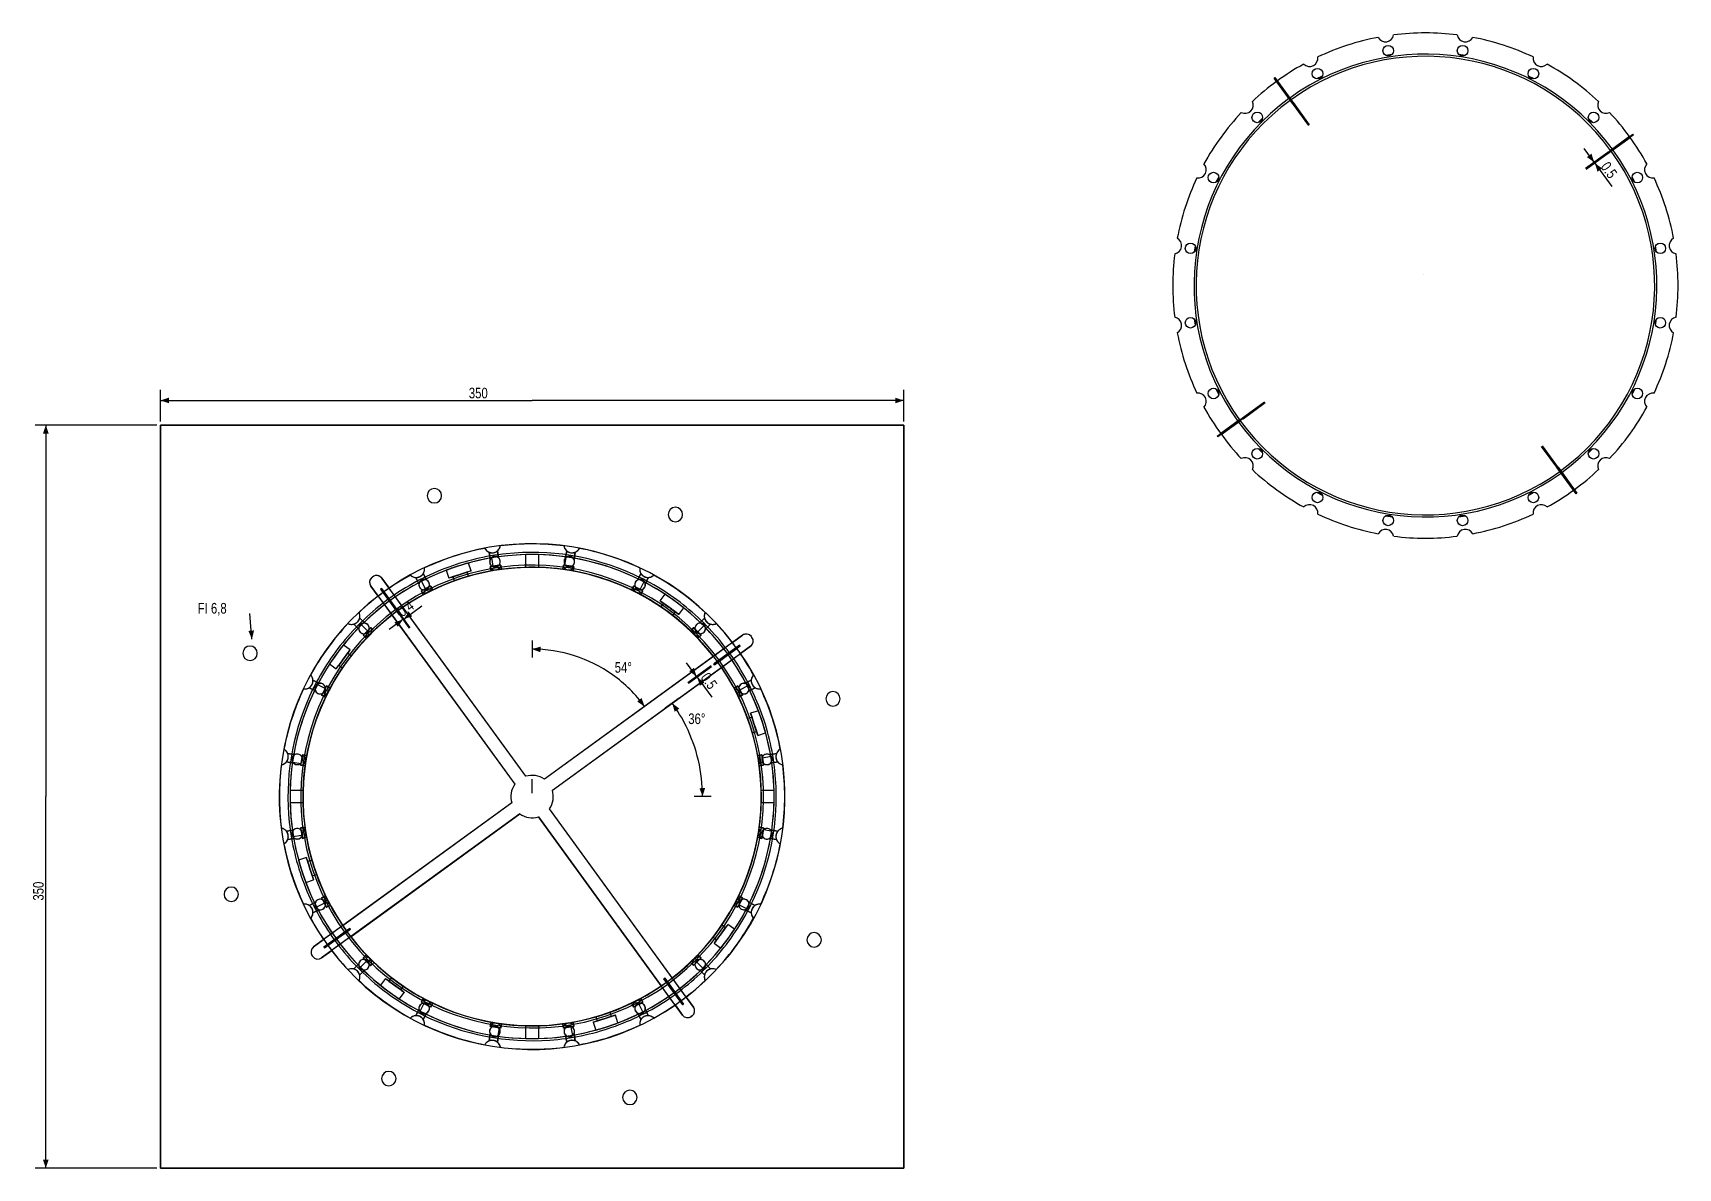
# Model space of a CAD drawing. Header units: millimetres. Extents: x -235 to 540, y -175 to 360.
import ezdxf

# ---------------------------------------------------------------- set-up
doc = ezdxf.new("R2010")
doc.units = ezdxf.units.MM
doc.layers.get('0').update_dxf_attribs({"color": 1, "linetype": 'CONTINUOUS'})
doc.layers.add('BEM', color=1, linetype='CONTINUOUS')

msp = doc.modelspace()

# ---------------------------------------------------------------- texts
at = {"layer": 'BEM', "color": 1, "linetype": 'CONTINUOUS', "width": 0.8}
for s, rotation, p in [('0.5', -54, (503, 296.63)), ('0.4', 36, (-61.1, 84.37)), ('0.5', -54, (79.11, 56.01)), ('350', 90, (-230.04, -49.01))]:
    msp.add_text(s, height=5, rotation=rotation, dxfattribs=at).set_placement(p)
for s, p in [('350', (-29.82, 187.56)), ('FI 6,8', (-157.52, 86.19)), ('54%%d', (38.9, 58.34)), ('36%%d', (73.53, 34.14))]:
    msp.add_text(s, height=5, dxfattribs=at).set_placement(p)

# ---------------------------------------------------------------- blocks, each defined once
blk = doc.blocks.new('Fig_001')
at = {"color": 4, "linetype": 'CONTINUOUS'}
for p, q in [((506.35, 303.2), (518.48, 312.01)), ((518.77, 311.61), (506.64, 302.79)), ((518.48, 312.01), (518.77, 311.61)), ((506.64, 302.79), (506.35, 303.2))]:
    blk.add_line(p, q, dxfattribs=at)
at = {"color": 1, "linetype": 'CONTINUOUS'}
for p in [(506.75, 303.49), (506.9, 303.29)]:
    blk.add_point(p, dxfattribs=at)
blk = doc.blocks.new('round_6_8_0_1_0_')
at = {"color": 2, "linetype": 'CONTINUOUS'}
for start, end in [(90, -90), (-90, 90)]:
    blk.add_arc((0, 0), 3.4, start, end, dxfattribs=at)
blk = doc.blocks.new('GENSEC-Fig_001-00023-1656314857')
at = {"color": 6, "linetype": 'CONTINUOUS'}
for p, q in [((85.9, 62.1), (98.04, 70.92)), ((85.9, 62.1, 20), (98.04, 70.92, 20)), ((97.74, 71.33), (86.01, 62.8)), ((97.74, 71.33, 20), (86.01, 62.8, 20)), ((98.04, 70.92), (97.74, 71.33)), ((98.04, 70.92, 20), (97.74, 71.33, 20)), ((86.01, 62.8), (85.61, 62.51)), ((86.01, 62.8, 20), (85.61, 62.51, 20)), ((85.61, 62.51), (85.9, 62.1)), ((85.61, 62.51, 20), (85.9, 62.1, 20)), ((86.16, 62.6), (86.01, 62.8)), ((86.16, 62.6, 20), (86.01, 62.8, 20)), ((86.01, 62.8), (86.16, 62.6)), ((86.01, 62.8, 20), (86.16, 62.6, 20))]:
    blk.add_line(p, q, dxfattribs=at)
at = {"color": 3, "linetype": 'CONTINUOUS'}
for p, q in [((97.74, 71.33), (97.74, 71.33, 20)), ((98.04, 70.92), (98.04, 70.92, 20)), ((85.61, 62.51), (85.61, 62.51, 20)), ((85.9, 62.1), (85.9, 62.1, 20)), ((86.01, 62.8), (86.01, 62.8, 20)), ((86.01, 62.8), (86.01, 62.8, 20)), ((86.16, 62.6), (86.16, 62.6, 20)), ((86.16, 62.6), (86.16, 62.6, 20))]:
    blk.add_line(p, q, dxfattribs=at)

# ---------------------------------------------------------------- linework, layer by layer
at = {"color": 7, "linetype": 'CONTINUOUS'}
for p, q in [((404.97, 349.56), (402.06, 349.1)), ((439.39, 349.11), (436.48, 349.57)), ((350.59, 336.82), (357.05, 327.92)), ((357.46, 328.21), (350.99, 337.11)), ((372.1, 339.36), (369.47, 338.03)), ((471.98, 338.04), (469.35, 339.38)), ((341.9, 317.42), (343.98, 319.5)), ((497.46, 319.53), (499.54, 317.45)), ((516.86, 310.84), (507.96, 304.37)), ((508.26, 303.97), (517.16, 310.43)), ((323.39, 291.93), (322.05, 289.31)), ((519.41, 289.33), (518.07, 291.95)), ((312.32, 259.34), (311.86, 256.43)), ((529.61, 256.46), (529.15, 259.36)), ((311.86, 224.92), (312.32, 222.02)), ((529.15, 222.04), (529.61, 224.95)), ((322.06, 192.05), (323.4, 189.43)), ((518.08, 189.45), (519.42, 192.07)), ((333.22, 177.41), (324.32, 170.95)), ((324.61, 170.54), (333.51, 177.01)), ((344.01, 161.85), (341.93, 163.93)), ((499.57, 163.96), (497.49, 161.88)), ((484.01, 153.17), (490.48, 144.27)), ((490.89, 144.56), (484.42, 153.46)), ((369.5, 143.34), (372.12, 142.01)), ((469.37, 142.02), (472, 143.35)), ((402.09, 132.27), (405, 131.81)), ((436.5, 131.82), (439.41, 132.28))]:
    msp.add_line(p, q, dxfattribs=at)
at = {"color": 2, "linetype": 'CONTINUOUS'}
for p, q in [((419.75, 245.88), (419.75, 245.88, -20)), ((-175, 175), (175, 175)), ((-175, -175), (-175, 175)), ((175, 175), (-175, 175)), ((-175, 175), (-175, -175)), ((-175, 175, -20), (175, 175, -20)), ((-175, -175, -20), (-175, 175, -20)), ((-175, 175, -20), (-175, 175)), ((175, 175), (175, -175)), ((175, -175), (175, 175)), ((175, 175, -20), (175, -175, -20)), ((-22.25, 116.9, 30), (-22.25, 116.9, 2.68)), ((-14.96, 118.06, 2.68), (-14.96, 118.06, 30)), ((14.96, 118.06, 30), (14.96, 118.06, 2.68)), ((22.25, 116.9, 2.68), (22.25, 116.9, 30)), ((-28.76, 106.32, 51), (-29.96, 109.99, 51)), ((-20.26, 115.1, 17), (-20.26, 115.1, 19)), ((-20.26, 115.1, 19), (-19.73, 111.79, 19)), ((-19.73, 111.79, 17), (-20.26, 115.1, 17)), ((-20.26, 115.1, 9.5), (-19.73, 111.79, 9.5)), ((-20.26, 115.1, 26.5), (-19.73, 111.79, 26.5)), ((-19.99, 110.23, 30.62), (-19.98, 110.18, 31)), ((-19.73, 111.79, 19), (-19.73, 111.79, 17)), ((-18.3, 108.47, 47.91), (-18.96, 112.63, 31.02)), ((-17.91, 113.09, 31), (-17.91, 113.09, 28.5)), ((-17.91, 113.09, 7.5), (-17.91, 113.09, 1.47)), ((-17.91, 113.09, 15), (-17.91, 113.09, 11.5)), ((-17.91, 113.09, 24.5), (-17.91, 113.09, 21)), ((-17.91, 113.09, 31), (-17.91, 113.07, 31.01)), ((-16.3, 115.73, 19), (-16.3, 115.73, 17)), ((-16.3, 115.73, 17), (-15.78, 112.42, 17)), ((-15.78, 112.42, 19), (-16.3, 115.73, 19)), ((-15.78, 112.42, 9.5), (-16.3, 115.73, 9.5)), ((-15.78, 112.42, 26.5), (-16.3, 115.73, 26.5)), ((-16.08, 108.58, 30.35), (-15.85, 107.13, 36.26)), ((-15.78, 112.42, 17), (-15.78, 112.42, 19)), ((-15.04, 110.97, 31), (-15.05, 111.01, 30.62)), ((-14.74, 109.04, 38.5), (-14.74, 109.04, 38.45)), ((-14.74, 109.04, 38.65), (-14.74, 109.04, 38.5)), ((-14.74, 109.04, 54.5), (-14.74, 109.04, 38.65)), ((-14.42, 107.03, 54.5), (-14.74, 109.04, 54.5)), ((-14.74, 109.04, 38.5), (-14.42, 107.03, 38.5)), ((-3, 113.96, 67), (-3, 113.96, 58)), ((-3, 107.96, 67), (-3, 113.96, 67)), ((-3, 107.96, 58), (-3, 113.96, 58)), ((3, 113.96, 58), (3, 113.96, 67)), ((3, 113.96, 67), (3, 107.96, 67)), ((3, 113.96, 58), (3, 107.96, 58)), ((14.74, 109.04, 54.5), (14.42, 107.03, 54.5)), ((14.42, 107.03, 38.5), (14.74, 109.04, 38.5)), ((14.74, 109.04, 38.5), (14.74, 109.04, 38.65)), ((14.74, 109.04, 38.45), (14.74, 109.04, 38.5)), ((14.74, 109.04, 38.65), (14.74, 109.04, 54.5)), ((15.05, 111.01, 30.62), (15.04, 110.97, 31)), ((15.49, 108.92, 46.06), (16.08, 112.62, 31.02)), ((15.78, 112.42, 26.5), (16.3, 115.73, 26.5)), ((16.3, 115.73, 19), (15.78, 112.42, 19)), ((15.78, 112.42, 17), (16.3, 115.73, 17)), ((15.78, 112.42, 9.5), (16.3, 115.73, 9.5)), ((15.79, 112.42, 26.35), (15.78, 112.42, 26.41)), ((15.78, 112.42, 26.41), (15.78, 112.42, 26.44)), ((15.78, 112.42, 19), (15.78, 112.42, 17)), ((16.3, 115.73, 17), (16.3, 115.73, 19)), ((17.91, 113.09, 31), (17.91, 113.09, 28.5)), ((17.91, 113.09, 7.5), (17.91, 113.09, 1.47)), ((17.91, 113.09, 15), (17.91, 113.09, 11.5)), ((17.91, 113.09, 24.5), (17.91, 113.09, 21)), ((17.91, 113.09, 31), (17.91, 113.07, 31.01)), ((18.96, 108.58, 30.4), (18.71, 107.02, 36.71)), ((20.26, 115.1, 26.5), (19.73, 111.79, 26.5)), ((20.26, 115.1, 17), (19.73, 111.79, 17)), ((19.73, 111.79, 19), (20.26, 115.1, 19)), ((20.26, 115.1, 9.5), (19.73, 111.79, 9.5)), ((19.73, 111.79, 17), (19.73, 111.79, 19)), ((19.98, 110.18, 31), (19.99, 110.23, 30.62)), ((20.26, 115.1, 19), (20.26, 115.1, 17)), ((-74.99, 103.55), (-75.31, 103.32)), ((-75.31, 103.32), (-74.99, 103.55)), ((-74.99, 103.55, -20), (-75.31, 103.32, -20)), ((-75.31, 103.32), (-75.31, 103.32, -20)), ((-74.99, 103.55, -20), (-74.99, 103.55)), ((-67.33, 98.12), (-70.8, 102.89)), ((-70.8, 102.89), (-67.39, 98.2)), ((-2.98, 9.55, -20), (-70.8, 102.89, -20)), ((-70.8, 102.89), (-70.8, 102.89, -20)), ((-57.29, 104.3, 30), (-57.29, 104.3, 2.68)), ((-54.83, 103.21, 17), (-54.83, 103.21, 19)), ((-54.83, 103.21, 19), (-53.31, 100.22, 19)), ((-53.31, 100.22, 17), (-54.83, 103.21, 17)), ((-54.83, 103.21, 9.5), (-53.31, 100.22, 9.5)), ((-54.83, 103.21, 26.5), (-53.31, 100.22, 26.5)), ((-50.28, 97.84, 48.86), (-52.3, 101.8, 31.01)), ((-51.98, 102.02, 31), (-51.98, 102.02, 28.5)), ((-51.98, 102.02, 7.5), (-51.98, 102.02, 1.47)), ((-51.98, 102.02, 15), (-51.98, 102.02, 11.5)), ((-51.98, 102.02, 24.5), (-51.98, 102.02, 21)), ((-51.98, 102.02, 31), (-51.97, 102, 31.01)), ((-51.27, 105.02, 19), (-51.27, 105.02, 17)), ((-51.27, 105.02, 17), (-49.75, 102.04, 17)), ((-49.75, 102.04, 19), (-51.27, 105.02, 19)), ((-49.75, 102.04, 9.5), (-51.27, 105.02, 9.5)), ((-49.75, 102.04, 26.5), (-51.27, 105.02, 26.5)), ((-50.71, 107.65, 2.68), (-50.71, 107.65, 30)), ((-49.75, 102.04, 17), (-49.75, 102.04, 19)), ((-48.6, 100.89, 31), (-48.62, 100.93, 30.62)), ((-40.42, 106.59, 51), (-39.22, 102.92, 51)), ((-37.32, 103.53, 51), (-36.69, 101.58, 51)), ((-30.03, 103.74, 51), (-30.66, 105.7, 51)), ((-19.68, 108.25, 38.5), (-19.68, 108.25, 38.65)), ((-19.68, 108.25, 38.45), (-19.68, 108.25, 38.5)), ((-19.68, 108.25, 54.5), (-19.36, 106.25, 54.5)), ((-19.68, 108.25, 38.65), (-19.68, 108.25, 54.5)), ((-19.36, 106.25, 38.5), (-19.68, 108.25, 38.5)), ((-19.36, 106.25, 54.5), (-19.36, 106.25, 38.5)), ((-17.13, 108.15, 0.13), (-17.13, 108.15, 30.32)), ((-14.42, 107.03, 38.5), (-14.42, 107.03, 54.5)), ((-3, 107.96, 67), (-3, 107.96, 58)), ((3, 107.96, 58), (3, 107.96, 67)), ((14.42, 107.03, 54.5), (14.42, 107.03, 38.5)), ((17.13, 108.15, 0.13), (17.13, 108.15, 30.32)), ((19.68, 108.25, 38.5), (19.36, 106.25, 38.5)), ((19.36, 106.25, 54.5), (19.68, 108.25, 54.5)), ((19.36, 106.25, 38.5), (19.36, 106.25, 54.5)), ((19.68, 108.25, 38.5), (19.68, 108.25, 38.45)), ((19.68, 108.25, 38.65), (19.68, 108.25, 38.5)), ((19.68, 108.25, 54.5), (19.68, 108.25, 38.65)), ((48.62, 100.93, 30.62), (48.6, 100.89, 31)), ((51.27, 105.02, 19), (49.75, 102.04, 19)), ((49.75, 102.04, 17), (51.27, 105.02, 17)), ((51.27, 105.02, 26.5), (49.75, 102.04, 26.5)), ((51.27, 105.02, 9.5), (49.75, 102.04, 9.5)), ((49.75, 102.04, 19), (49.75, 102.04, 17)), ((50.71, 107.65, 30), (50.71, 107.65, 2.68)), ((50.93, 97.51, 47.91), (52.84, 101.26, 31.02)), ((51.27, 105.02, 17), (51.27, 105.02, 19)), ((51.98, 102.02, 31), (51.97, 102, 31.01)), ((51.98, 102.02, 31), (51.98, 102.02, 28.5)), ((51.98, 102.02, 7.5), (51.98, 102.02, 1.47)), ((51.98, 102.02, 15), (51.98, 102.02, 11.5)), ((51.98, 102.02, 24.5), (51.98, 102.02, 21)), ((54.83, 103.21, 17), (53.31, 100.22, 17)), ((53.31, 100.22, 19), (54.83, 103.21, 19)), ((53.31, 100.22, 26.5), (54.83, 103.21, 26.5)), ((53.31, 100.22, 9.5), (54.83, 103.21, 9.5)), ((54.83, 103.21, 19), (54.83, 103.21, 17)), ((57.29, 104.3, 2.68), (57.29, 104.3, 30)), ((-75.98, 99.13), (-72.51, 94.36)), ((-72.57, 94.44), (-75.98, 99.13)), ((-75.98, 99.13, -20), (-8.16, 5.78, -20)), ((-75.98, 99.13, -20), (-75.98, 99.13)), ((-72.57, 94.44, -7), (-65.98, 85.37, -7)), ((-72.57, 94.44), (-72.57, 94.44, -7)), ((-70.11, 96.16), (-64.23, 88.07)), ((-70.11, 96.16, 2.68), (-64.23, 88.07, 0)), ((-67.76, 92.92, 34), (-70.11, 96.16, 30)), ((-70.11, 96.16, 2.68), (-70.11, 96.16, 30)), ((-63.91, 88.3), (-69.78, 96.39)), ((-63.91, 88.3), (-69.78, 96.39, 2.68)), ((-69.78, 96.39, 30), (-67.43, 93.15, 34)), ((-69.78, 96.39, 2.68), (-69.78, 96.39, 30)), ((-67.39, 98.2, -7), (-67.39, 98.2)), ((-60.81, 89.14, -7), (-67.39, 98.2, -7)), ((-53.31, 100.22, 19), (-53.31, 100.22, 17)), ((-53.07, 98.66, 30.62), (-53.05, 98.62, 31)), ((-52.17, 96.88, 38.65), (-52.17, 96.88, 54.5)), ((-52.17, 96.88, 38.5), (-52.17, 96.88, 38.65)), ((-51.25, 95.07, 38.5), (-52.17, 96.88, 38.5)), ((-52.17, 96.88, 54.5), (-51.25, 95.07, 54.5)), ((-52.17, 96.88, 38.5), (-52.17, 96.88, 38.45)), ((-51.25, 95.07, 54.5), (-51.25, 95.07, 38.5)), ((-49.71, 97.57, 0.13), (-49.71, 97.57, 30.32)), ((-49.39, 97.76, 30.32), (-48.74, 96.5, 36.03)), ((-47.71, 99.15, 38.5), (-46.79, 97.34, 38.5)), ((-47.71, 99.15, 38.65), (-47.71, 99.15, 38.5)), ((-47.71, 99.15, 54.5), (-47.71, 99.15, 38.65)), ((-46.79, 97.34, 54.5), (-47.71, 99.15, 54.5)), ((-47.71, 99.15, 38.45), (-47.71, 99.15, 38.5)), ((-46.79, 97.34, 38.5), (-46.79, 97.34, 54.5)), ((47.71, 99.15, 54.5), (46.79, 97.34, 54.5)), ((46.79, 97.34, 38.5), (47.71, 99.15, 38.5)), ((46.79, 97.34, 54.5), (46.79, 97.34, 38.5)), ((47.71, 99.15, 38.65), (47.71, 99.15, 54.5)), ((47.71, 99.15, 38.5), (47.71, 99.15, 38.65)), ((47.71, 99.15, 38.45), (47.71, 99.15, 38.5)), ((48.84, 98.3, 30.35), (48.17, 96.99, 36.26)), ((49.71, 97.57, 0.13), (49.71, 97.57, 30.32)), ((51.25, 95.07, 54.5), (52.17, 96.88, 54.5)), ((52.17, 96.88, 38.5), (51.25, 95.07, 38.5)), ((51.25, 95.07, 38.5), (51.25, 95.07, 54.5)), ((52.17, 96.88, 38.65), (52.17, 96.88, 38.5)), ((52.17, 96.88, 54.5), (52.17, 96.88, 38.65)), ((52.17, 96.88, 38.5), (52.17, 96.88, 38.45)), ((53.05, 98.62, 31), (53.07, 98.66, 30.62)), ((53.31, 100.22, 17), (53.31, 100.22, 19)), ((62.48, 95.35, 51), (60.21, 92.22, 51)), ((-81.49, 86.72, 2.68), (-81.49, 86.72, 30)), ((-67.17, 92.11, 67), (-63.64, 87.26, 67)), ((-67.17, 92.11, 35.73), (-67.17, 92.11, 67)), ((-66.85, 92.35, 67), (-66.85, 92.35, 35.73)), ((-63.32, 87.49, 67), (-66.85, 92.35, 67)), ((-66.04, 85.45), (-8.16, 5.78)), ((-65.98, 85.37, -7), (-65.98, 85.37)), ((-65.98, 85.37), (-8.16, 5.78)), ((-64.23, 88.07), (-63.64, 87.26)), ((-63.64, 87.26), (-64.23, 88.07, 0)), ((-63.32, 87.49), (-63.91, 88.3)), ((-63.91, 88.3), (-63.32, 87.49)), ((-63.64, 87.26, 67), (-63.64, 87.26)), ((-63.32, 87.49), (-63.32, 87.49, 67)), ((-2.98, 9.55), (-60.86, 89.22)), ((-60.81, 89.14), (-60.81, 89.14, -7)), ((-2.98, 9.55), (-60.81, 89.14)), ((61.82, 91.05, 51), (60.62, 89.39, 51)), ((66.28, 85.27, 51), (67.49, 86.93, 51)), ((69.11, 85.76, 51), (71.38, 88.89, 51)), ((81.49, 86.72, 30), (81.49, 86.72, 2.68)), ((-86.72, 81.49, 30), (-86.72, 81.49, 2.68)), ((-84.04, 81.21, 17), (-84.04, 81.21, 19)), ((-84.04, 81.21, 19), (-81.67, 78.84, 19)), ((-81.67, 78.84, 17), (-84.04, 81.21, 17)), ((-81.67, 78.84, 26.5), (-84.04, 81.21, 26.5)), ((-81.67, 78.84, 9.5), (-84.04, 81.21, 9.5)), ((-81.67, 78.84, 19), (-81.67, 78.84, 17)), ((-81.21, 84.04, 19), (-81.21, 84.04, 17)), ((-81.21, 84.04, 17), (-78.84, 81.67, 17)), ((-78.84, 81.67, 19), (-81.21, 84.04, 19)), ((-81.21, 84.04, 26.5), (-78.84, 81.67, 26.5)), ((-81.21, 84.04, 9.5), (-78.84, 81.67, 9.5)), ((-80.96, 80.96, 31), (-80.96, 80.96, 28.5)), ((-80.96, 80.96, 7.5), (-80.96, 80.96, 1.47)), ((-80.96, 80.96, 15), (-80.96, 80.96, 11.5)), ((-80.96, 80.96, 24.5), (-80.96, 80.96, 21)), ((-80.96, 80.96, 31), (-80.95, 80.95, 31.01)), ((-77.51, 78.05, 48.86), (-80.66, 81.2, 31.01)), ((-78.85, 81.67, 26.35), (-78.85, 81.67, 26.41)), ((-78.84, 81.67, 17), (-78.84, 81.67, 19)), ((-77.4, 80.93, 31), (-77.43, 80.96, 30.62)), ((-76.01, 79.55, 38.65), (-76.01, 79.55, 38.5)), ((-76.01, 79.55, 54.5), (-76.01, 79.55, 38.65)), ((-74.58, 78.11, 54.5), (-76.01, 79.55, 54.5)), ((-76.01, 79.55, 38.5), (-74.58, 78.11, 38.5)), ((-76.01, 79.55, 38.45), (-76.01, 79.55, 38.5)), ((-74.58, 78.11, 38.5), (-74.58, 78.11, 54.5)), ((76.01, 79.55, 54.5), (74.58, 78.11, 54.5)), ((74.58, 78.11, 38.5), (76.01, 79.55, 38.5)), ((74.58, 78.11, 54.5), (74.58, 78.11, 38.5)), ((76.01, 79.55, 38.65), (76.01, 79.55, 54.5)), ((76.01, 79.55, 38.5), (76.01, 79.55, 38.65)), ((76.01, 79.55, 38.5), (76.01, 79.55, 38.45)), ((77.18, 77.72, 30.32), (76.17, 76.71, 36.03)), ((77.43, 80.96, 30.62), (77.4, 80.93, 31)), ((78.05, 77.51, 48.86), (81.2, 80.66, 31.01)), ((81.21, 84.04, 19), (78.84, 81.67, 19)), ((78.84, 81.67, 17), (81.21, 84.04, 17)), ((78.84, 81.67, 26.5), (81.21, 84.04, 26.5)), ((78.84, 81.67, 9.5), (81.21, 84.04, 9.5)), ((78.84, 81.67, 19), (78.84, 81.67, 17)), ((80.96, 80.96, 31), (80.95, 80.95, 31.01)), ((80.96, 80.96, 31), (80.96, 80.96, 28.5)), ((80.96, 80.96, 7.5), (80.96, 80.96, 1.47)), ((80.96, 80.96, 15), (80.96, 80.96, 11.5)), ((80.96, 80.96, 24.5), (80.96, 80.96, 21)), ((81.21, 84.04, 17), (81.21, 84.04, 19)), ((84.04, 81.21, 17), (81.67, 78.84, 17)), ((81.67, 78.84, 19), (84.04, 81.21, 19)), ((84.04, 81.21, 26.5), (81.67, 78.84, 26.5)), ((84.04, 81.21, 9.5), (81.67, 78.84, 9.5)), ((81.67, 78.85, 26.35), (81.67, 78.85, 26.41)), ((81.67, 78.84, 17), (81.67, 78.84, 19)), ((84.04, 81.21, 19), (84.04, 81.21, 17)), ((86.72, 81.49, 2.68), (86.72, 81.49, 30)), ((-85.76, 69.11, 51), (-88.89, 71.38, 51)), ((-80.96, 77.43, 30.62), (-80.93, 77.4, 31)), ((-79.55, 76.01, 54.5), (-78.11, 74.58, 54.5)), ((-79.55, 76.01, 38.65), (-79.55, 76.01, 54.5)), ((-79.55, 76.01, 38.5), (-79.55, 76.01, 38.65)), ((-78.11, 74.58, 38.5), (-79.55, 76.01, 38.5)), ((-79.55, 76.01, 38.5), (-79.55, 76.01, 38.45)), ((-78.11, 74.58, 54.5), (-78.11, 74.58, 38.5)), ((-77.72, 77.18, 30.32), (-76.71, 76.17, 36.03)), ((-77.43, 77.43, 0.13), (-77.43, 77.43, 30.32)), ((99.13, 75.98, -20), (5.78, 8.16, -20)), ((9.55, 2.98, -20), (102.89, 70.8, -20)), ((77.43, 77.43, 0.13), (77.43, 77.43, 30.32)), ((78.11, 74.58, 54.5), (79.55, 76.01, 54.5)), ((79.55, 76.01, 38.5), (78.11, 74.58, 38.5)), ((78.11, 74.58, 38.5), (78.11, 74.58, 54.5)), ((79.55, 76.01, 38.65), (79.55, 76.01, 38.5)), ((79.55, 76.01, 54.5), (79.55, 76.01, 38.65)), ((79.55, 76.01, 38.45), (79.55, 76.01, 38.5)), ((80.93, 77.4, 31), (80.96, 77.43, 30.62)), ((94.44, 72.57, -7), (85.37, 65.98, -7)), ((96.16, 70.11), (88.07, 64.23)), ((96.16, 70.11, 2.68), (88.07, 64.23, 0)), ((88.3, 63.91), (96.39, 69.78)), ((88.3, 63.91), (96.39, 69.78, 2.68)), ((92.92, 67.76, 34), (96.16, 70.11, 30)), ((96.39, 69.78, 30), (93.15, 67.43, 34)), ((99.13, 75.98), (94.36, 72.51)), ((94.44, 72.57), (99.13, 75.98)), ((94.44, 72.57), (94.44, 72.57, -7)), ((96.16, 70.11, 2.68), (96.16, 70.11, 30)), ((96.39, 69.78, 2.68), (96.39, 69.78, 30)), ((98.12, 67.33), (102.89, 70.8)), ((102.89, 70.8), (98.2, 67.39)), ((99.13, 75.98, -20), (99.13, 75.98)), ((102.89, 70.8), (102.89, 70.8, -20)), ((103.55, 74.99), (103.32, 75.31)), ((103.32, 75.31), (103.55, 74.99)), ((103.55, 74.99, -20), (103.32, 75.31, -20)), ((103.32, 75.31), (103.32, 75.31, -20)), ((103.55, 74.99, -20), (103.55, 74.99)), ((-95.35, 62.48, 51), (-92.22, 60.21, 51)), ((-85.27, 66.28, 51), (-86.93, 67.49, 51)), ((85.45, 66.04), (5.78, 8.16)), ((85.37, 65.98), (5.78, 8.16)), ((85.37, 65.98, -7), (85.37, 65.98)), ((92.11, 67.17, 67), (87.26, 63.64, 67)), ((88.07, 64.23), (87.26, 63.64)), ((87.26, 63.64), (88.07, 64.23, 0)), ((87.26, 63.64, 67), (87.26, 63.64)), ((87.49, 63.32, 67), (92.35, 66.85, 67)), ((87.49, 63.32), (88.3, 63.91)), ((88.3, 63.91), (87.49, 63.32)), ((87.49, 63.32), (87.49, 63.32, 67)), ((89.14, 60.81, -7), (98.2, 67.39, -7)), ((92.11, 67.17, 35.73), (92.11, 67.17, 67)), ((92.35, 66.85, 67), (92.35, 66.85, 35.73)), ((98.2, 67.39, -7), (98.2, 67.39)), ((-104.3, 57.29, 2.68), (-104.3, 57.29, 30)), ((-103.21, 54.83, 19), (-103.21, 54.83, 17)), ((-103.21, 54.83, 17), (-100.22, 53.31, 17)), ((-100.22, 53.31, 19), (-103.21, 54.83, 19)), ((-100.22, 53.31, 26.5), (-103.21, 54.83, 26.5)), ((-100.22, 53.31, 9.5), (-103.21, 54.83, 9.5)), ((-91.05, 61.82, 51), (-89.39, 60.62, 51)), ((9.55, 2.98), (89.22, 60.86)), ((9.55, 2.98), (89.14, 60.81)), ((89.14, 60.81), (89.14, 60.81, -7)), ((103.21, 54.83, 19), (100.22, 53.31, 19)), ((100.22, 53.31, 17), (103.21, 54.83, 17)), ((103.21, 54.83, 9.5), (100.22, 53.31, 9.5)), ((103.21, 54.83, 26.5), (100.22, 53.31, 26.5)), ((103.21, 54.83, 17), (103.21, 54.83, 19)), ((104.3, 57.29, 30), (104.3, 57.29, 2.68)), ((-107.65, 50.71, 30), (-107.65, 50.71, 2.68)), ((-105.02, 51.27, 17), (-105.02, 51.27, 19)), ((-105.02, 51.27, 19), (-102.04, 49.75, 19)), ((-102.04, 49.75, 17), (-105.02, 51.27, 17)), ((-105.02, 51.27, 26.5), (-102.04, 49.75, 26.5)), ((-105.02, 51.27, 9.5), (-102.04, 49.75, 9.5)), ((-102.04, 49.75, 19), (-102.04, 49.75, 17)), ((-102.02, 51.98, 31), (-102.02, 51.98, 28.5)), ((-102.02, 51.98, 7.5), (-102.02, 51.98, 1.47)), ((-102.02, 51.98, 15), (-102.02, 51.98, 11.5)), ((-102.02, 51.98, 24.5), (-102.02, 51.98, 21)), ((-102.02, 51.98, 31), (-102, 51.97, 31.01)), ((-97.51, 50.93, 47.91), (-101.26, 52.84, 31.02)), ((-100.93, 48.62, 30.62), (-100.89, 48.6, 31)), ((-100.22, 53.31, 17), (-100.22, 53.31, 19)), ((-99.15, 47.71, 54.5), (-97.34, 46.79, 54.5)), ((-99.15, 47.71, 38.65), (-99.15, 47.71, 54.5)), ((-99.15, 47.71, 38.5), (-99.15, 47.71, 38.65)), ((-97.34, 46.79, 38.5), (-99.15, 47.71, 38.5)), ((-99.15, 47.71, 38.45), (-99.15, 47.71, 38.5)), ((-98.62, 53.05, 31), (-98.66, 53.07, 30.62)), ((-98.3, 48.84, 30.35), (-96.99, 48.17, 36.26)), ((-97.57, 49.71, 0.13), (-97.57, 49.71, 30.32)), ((-97.34, 46.79, 54.5), (-97.34, 46.79, 38.5)), ((-96.88, 52.17, 38.65), (-96.88, 52.17, 38.5)), ((-96.88, 52.17, 54.5), (-96.88, 52.17, 38.65)), ((-95.07, 51.25, 54.5), (-96.88, 52.17, 54.5)), ((-96.88, 52.17, 38.5), (-95.07, 51.25, 38.5)), ((-96.88, 52.17, 38.5), (-96.88, 52.17, 38.45)), ((-95.07, 51.25, 38.5), (-95.07, 51.25, 54.5)), ((95.07, 51.25, 38.5), (96.88, 52.17, 38.5)), ((96.88, 52.17, 54.5), (95.07, 51.25, 54.5)), ((95.07, 51.25, 54.5), (95.07, 51.25, 38.5)), ((97.76, 49.39, 30.32), (96.5, 48.74, 36.03)), ((96.88, 52.17, 38.65), (96.88, 52.17, 54.5)), ((96.88, 52.17, 38.5), (96.88, 52.17, 38.65)), ((96.88, 52.17, 38.5), (96.88, 52.17, 38.45)), ((99.15, 47.71, 38.5), (97.34, 46.79, 38.5)), ((97.34, 46.79, 54.5), (99.15, 47.71, 54.5)), ((97.34, 46.79, 38.5), (97.34, 46.79, 54.5)), ((97.57, 49.71, 0.13), (97.57, 49.71, 30.32)), ((97.84, 50.28, 48.86), (101.8, 52.3, 31.01)), ((98.66, 53.07, 30.62), (98.62, 53.05, 31)), ((99.15, 47.71, 38.65), (99.15, 47.71, 38.5)), ((99.15, 47.71, 54.5), (99.15, 47.71, 38.65)), ((99.15, 47.71, 38.45), (99.15, 47.71, 38.5)), ((100.22, 53.31, 19), (100.22, 53.31, 17)), ((100.89, 48.6, 31), (100.93, 48.62, 30.62)), ((102.02, 51.98, 31), (102, 51.97, 31.01)), ((102.02, 51.98, 31), (102.02, 51.98, 28.5)), ((102.02, 51.98, 7.5), (102.02, 51.98, 1.47)), ((102.02, 51.98, 15), (102.02, 51.98, 11.5)), ((102.02, 51.98, 24.5), (102.02, 51.98, 21)), ((105.02, 51.27, 17), (102.04, 49.75, 17)), ((102.04, 49.75, 19), (105.02, 51.27, 19)), ((102.04, 49.75, 9.5), (105.02, 51.27, 9.5)), ((102.04, 49.75, 26.5), (105.02, 51.27, 26.5)), ((102.04, 49.75, 17), (102.04, 49.75, 19)), ((105.02, 51.27, 19), (105.02, 51.27, 17)), ((107.65, 50.71, 2.68), (107.65, 50.71, 30)), ((106.59, 40.42, 51), (102.92, 39.22, 51)), ((103.53, 37.32, 51), (101.58, 36.69, 51)), ((103.74, 30.03, 51), (105.7, 30.66, 51)), ((106.32, 28.76, 51), (109.99, 29.96, 51)), ((-116.9, 22.25, 2.68), (-116.9, 22.25, 30)), ((-112.42, 15.78, 26.5), (-115.73, 16.3, 26.5)), ((-115.73, 16.3, 19), (-112.42, 15.78, 19)), ((-115.73, 16.3, 17), (-115.73, 16.3, 19)), ((-112.42, 15.78, 17), (-115.73, 16.3, 17)), ((-112.42, 15.78, 9.5), (-115.73, 16.3, 9.5)), ((-115.1, 20.26, 26.5), (-111.79, 19.73, 26.5)), ((-115.1, 20.26, 17), (-111.79, 19.73, 17)), ((-115.1, 20.26, 19), (-115.1, 20.26, 17)), ((-111.79, 19.73, 19), (-115.1, 20.26, 19)), ((-115.1, 20.26, 9.5), (-111.79, 19.73, 9.5)), ((-113.09, 17.91, 31), (-113.09, 17.91, 28.5)), ((-113.09, 17.91, 7.5), (-113.09, 17.91, 1.47)), ((-113.09, 17.91, 15), (-113.09, 17.91, 11.5)), ((-113.09, 17.91, 24.5), (-113.09, 17.91, 21)), ((-113.09, 17.91, 31), (-113.07, 17.91, 31.01)), ((-108.92, 15.49, 46.06), (-112.62, 16.08, 31.02)), ((-112.42, 15.79, 26.35), (-112.42, 15.78, 26.41)), ((-112.42, 15.78, 26.41), (-112.42, 15.78, 26.44)), ((-112.42, 15.78, 19), (-112.42, 15.78, 17)), ((-111.79, 19.73, 17), (-111.79, 19.73, 19)), ((-110.18, 19.98, 31), (-110.23, 19.99, 30.62)), ((-108.58, 18.96, 30.4), (-107.02, 18.71, 36.71)), ((-108.25, 19.68, 38.5), (-108.25, 19.68, 38.45)), ((-108.25, 19.68, 38.65), (-108.25, 19.68, 38.5)), ((-108.25, 19.68, 38.5), (-106.25, 19.36, 38.5)), ((-108.25, 19.68, 54.5), (-108.25, 19.68, 38.65)), ((-106.25, 19.36, 54.5), (-108.25, 19.68, 54.5)), ((-108.15, 17.13, 0.13), (-108.15, 17.13, 30.32)), ((-106.25, 19.36, 38.5), (-106.25, 19.36, 54.5)), ((108.25, 19.68, 54.5), (106.25, 19.36, 54.5)), ((106.25, 19.36, 38.5), (108.25, 19.68, 38.5)), ((106.25, 19.36, 54.5), (106.25, 19.36, 38.5)), ((108.58, 16.08, 30.35), (107.13, 15.85, 36.26)), ((108.15, 17.13, 0.13), (108.15, 17.13, 30.32)), ((108.25, 19.68, 38.5), (108.25, 19.68, 38.65)), ((108.25, 19.68, 38.45), (108.25, 19.68, 38.5)), ((108.25, 19.68, 38.65), (108.25, 19.68, 54.5)), ((108.47, 18.3, 47.91), (112.63, 18.96, 31.02)), ((110.23, 19.99, 30.62), (110.18, 19.98, 31)), ((115.1, 20.26, 19), (111.79, 19.73, 19)), ((111.79, 19.73, 17), (115.1, 20.26, 17)), ((115.1, 20.26, 9.5), (111.79, 19.73, 9.5)), ((115.1, 20.26, 26.5), (111.79, 19.73, 26.5)), ((111.79, 19.73, 19), (111.79, 19.73, 17)), ((115.73, 16.3, 17), (112.42, 15.78, 17)), ((112.42, 15.78, 19), (115.73, 16.3, 19)), ((112.42, 15.78, 9.5), (115.73, 16.3, 9.5)), ((112.42, 15.78, 26.5), (115.73, 16.3, 26.5)), ((112.42, 15.78, 17), (112.42, 15.78, 19)), ((113.09, 17.91, 31), (113.07, 17.91, 31.01)), ((113.09, 17.91, 31), (113.09, 17.91, 28.5)), ((113.09, 17.91, 7.5), (113.09, 17.91, 1.47)), ((113.09, 17.91, 15), (113.09, 17.91, 11.5)), ((113.09, 17.91, 24.5), (113.09, 17.91, 21)), ((115.1, 20.26, 17), (115.1, 20.26, 19)), ((115.73, 16.3, 19), (115.73, 16.3, 17)), ((116.9, 22.25, 30), (116.9, 22.25, 2.68)), ((-118.06, 14.96, 30), (-118.06, 14.96, 2.68)), ((-111.01, 15.05, 30.62), (-110.97, 15.04, 31)), ((-109.04, 14.74, 38.5), (-109.04, 14.74, 38.65)), ((-109.04, 14.74, 38.45), (-109.04, 14.74, 38.5)), ((-109.04, 14.74, 54.5), (-107.03, 14.42, 54.5)), ((-109.04, 14.74, 38.65), (-109.04, 14.74, 54.5)), ((-107.03, 14.42, 38.5), (-109.04, 14.74, 38.5)), ((-107.03, 14.42, 54.5), (-107.03, 14.42, 38.5)), ((-2.98, 9.55, -20), (-2.98, 9.55)), ((5.78, 8.16), (5.78, 8.16, -20)), ((107.03, 14.42, 54.5), (109.04, 14.74, 54.5)), ((109.04, 14.74, 38.5), (107.03, 14.42, 38.5)), ((107.03, 14.42, 38.5), (107.03, 14.42, 54.5)), ((109.04, 14.74, 38.5), (109.04, 14.74, 38.45)), ((109.04, 14.74, 38.65), (109.04, 14.74, 38.5)), ((109.04, 14.74, 54.5), (109.04, 14.74, 38.65)), ((110.97, 15.04, 31), (111.01, 15.05, 30.62)), ((118.06, 14.96, 2.68), (118.06, 14.96, 30)), ((-113.96, 3, 58), (-113.96, 3, 67)), ((-113.96, 3, 67), (-107.96, 3, 67)), ((-113.96, 3, 58), (-107.96, 3, 58)), ((-107.96, 3, 58), (-107.96, 3, 67)), ((-8.16, 5.78), (-8.16, 5.78, -20)), ((9.55, 2.98, -20), (9.55, 2.98)), ((107.96, 3, 67), (113.96, 3, 67)), ((107.96, 3, 67), (107.96, 3, 58)), ((107.96, 3, 58), (113.96, 3, 58)), ((113.96, 3, 67), (113.96, 3, 58)), ((-113.96, -3, 67), (-113.96, -3, 58)), ((-107.96, -3, 67), (-113.96, -3, 67)), ((-107.96, -3, 58), (-113.96, -3, 58)), ((-107.96, -3, 67), (-107.96, -3, 58)), ((-9.55, -2.98, -20), (-102.89, -70.8, -20)), ((-9.55, -2.98), (-89.22, -60.86)), ((-9.55, -2.98), (-89.14, -60.81)), ((-9.55, -2.98, -20), (-9.55, -2.98)), ((66.04, -85.45), (8.16, -5.78)), ((75.98, -99.13, -20), (8.16, -5.78, -20)), ((8.16, -5.78), (8.16, -5.78, -20)), ((65.98, -85.37), (8.16, -5.78)), ((107.96, -3, 58), (107.96, -3, 67)), ((113.96, -3, 67), (107.96, -3, 67)), ((113.96, -3, 58), (107.96, -3, 58)), ((113.96, -3, 58), (113.96, -3, 67)), ((-118.06, -14.96, 2.68), (-118.06, -14.96, 30)), ((-110.97, -15.04, 31), (-111.01, -15.05, 30.62)), ((-107.03, -14.42, 54.5), (-109.04, -14.74, 54.5)), ((-109.04, -14.74, 38.5), (-107.03, -14.42, 38.5)), ((-109.04, -14.74, 38.5), (-109.04, -14.74, 38.45)), ((-109.04, -14.74, 38.65), (-109.04, -14.74, 38.5)), ((-109.04, -14.74, 54.5), (-109.04, -14.74, 38.65)), ((-107.03, -14.42, 38.5), (-107.03, -14.42, 54.5)), ((-5.78, -8.16, -20), (-99.13, -75.98, -20)), ((-85.45, -66.04), (-5.78, -8.16)), ((-85.37, -65.98), (-5.78, -8.16)), ((-5.78, -8.16), (-5.78, -8.16, -20)), ((2.98, -9.55), (60.86, -89.22)), ((2.98, -9.55), (60.81, -89.14)), ((2.98, -9.55, -20), (2.98, -9.55)), ((70.8, -102.89, -20), (2.98, -9.55, -20)), ((107.03, -14.42, 54.5), (107.03, -14.42, 38.5)), ((109.04, -14.74, 54.5), (107.03, -14.42, 54.5)), ((107.03, -14.42, 38.5), (109.04, -14.74, 38.5)), ((108.92, -15.49, 46.06), (112.62, -16.08, 31.02)), ((109.04, -14.74, 38.5), (109.04, -14.74, 38.65)), ((109.04, -14.74, 38.45), (109.04, -14.74, 38.5)), ((109.04, -14.74, 38.65), (109.04, -14.74, 54.5)), ((111.01, -15.05, 30.62), (110.97, -15.04, 31)), ((118.06, -14.96, 30), (118.06, -14.96, 2.68)), ((-116.9, -22.25, 30), (-116.9, -22.25, 2.68)), ((-115.73, -16.3, 17), (-112.42, -15.78, 17)), ((-112.42, -15.78, 19), (-115.73, -16.3, 19)), ((-112.42, -15.78, 9.5), (-115.73, -16.3, 9.5)), ((-112.42, -15.78, 26.5), (-115.73, -16.3, 26.5)), ((-115.73, -16.3, 19), (-115.73, -16.3, 17)), ((-115.1, -20.26, 19), (-111.79, -19.73, 19)), ((-111.79, -19.73, 17), (-115.1, -20.26, 17)), ((-115.1, -20.26, 9.5), (-111.79, -19.73, 9.5)), ((-115.1, -20.26, 26.5), (-111.79, -19.73, 26.5)), ((-115.1, -20.26, 17), (-115.1, -20.26, 19)), ((-113.09, -17.91, 31), (-113.09, -17.91, 28.5)), ((-113.09, -17.91, 7.5), (-113.09, -17.91, 1.47)), ((-113.09, -17.91, 15), (-113.09, -17.91, 11.5)), ((-113.09, -17.91, 24.5), (-113.09, -17.91, 21)), ((-113.09, -17.91, 31), (-113.07, -17.91, 31.01)), ((-108.47, -18.3, 47.91), (-112.63, -18.96, 31.02)), ((-112.42, -15.78, 17), (-112.42, -15.78, 19)), ((-111.79, -19.73, 19), (-111.79, -19.73, 17)), ((-110.23, -19.99, 30.62), (-110.18, -19.98, 31)), ((-108.58, -16.08, 30.35), (-107.13, -15.85, 36.26)), ((-108.25, -19.68, 54.5), (-106.25, -19.36, 54.5)), ((-106.25, -19.36, 38.5), (-108.25, -19.68, 38.5)), ((-108.25, -19.68, 38.5), (-108.25, -19.68, 38.65)), ((-108.25, -19.68, 38.45), (-108.25, -19.68, 38.5)), ((-108.25, -19.68, 38.65), (-108.25, -19.68, 54.5)), ((-108.15, -17.13, 0.13), (-108.15, -17.13, 30.32)), ((-106.25, -19.36, 54.5), (-106.25, -19.36, 38.5)), ((106.25, -19.36, 38.5), (106.25, -19.36, 54.5)), ((108.25, -19.68, 38.5), (106.25, -19.36, 38.5)), ((106.25, -19.36, 54.5), (108.25, -19.68, 54.5)), ((108.58, -18.96, 30.4), (107.02, -18.71, 36.71)), ((108.15, -17.13, 0.13), (108.15, -17.13, 30.32)), ((108.25, -19.68, 38.5), (108.25, -19.68, 38.45)), ((108.25, -19.68, 38.65), (108.25, -19.68, 38.5)), ((108.25, -19.68, 54.5), (108.25, -19.68, 38.65)), ((110.18, -19.98, 31), (110.23, -19.99, 30.62)), ((115.1, -20.26, 26.5), (111.79, -19.73, 26.5)), ((111.79, -19.73, 17), (111.79, -19.73, 19)), ((115.1, -20.26, 17), (111.79, -19.73, 17)), ((111.79, -19.73, 19), (115.1, -20.26, 19)), ((115.1, -20.26, 9.5), (111.79, -19.73, 9.5)), ((112.42, -15.79, 26.35), (112.42, -15.78, 26.41)), ((112.42, -15.78, 26.41), (112.42, -15.78, 26.44)), ((112.42, -15.78, 26.5), (115.73, -16.3, 26.5)), ((112.42, -15.78, 19), (112.42, -15.78, 17)), ((115.73, -16.3, 19), (112.42, -15.78, 19)), ((112.42, -15.78, 17), (115.73, -16.3, 17)), ((112.42, -15.78, 9.5), (115.73, -16.3, 9.5)), ((113.09, -17.91, 31), (113.07, -17.91, 31.01)), ((113.09, -17.91, 31), (113.09, -17.91, 28.5)), ((113.09, -17.91, 7.5), (113.09, -17.91, 1.47)), ((113.09, -17.91, 15), (113.09, -17.91, 11.5)), ((113.09, -17.91, 24.5), (113.09, -17.91, 21)), ((115.1, -20.26, 19), (115.1, -20.26, 17)), ((115.73, -16.3, 17), (115.73, -16.3, 19)), ((116.9, -22.25, 2.68), (116.9, -22.25, 30)), ((-106.32, -28.76, 51), (-109.99, -29.96, 51)), ((-103.74, -30.03, 51), (-105.7, -30.66, 51)), ((-103.53, -37.32, 51), (-101.58, -36.69, 51)), ((-106.59, -40.42, 51), (-102.92, -39.22, 51)), ((-107.65, -50.71, 2.68), (-107.65, -50.71, 30)), ((-105.02, -51.27, 17), (-102.04, -49.75, 17)), ((-102.04, -49.75, 19), (-105.02, -51.27, 19)), ((-102.04, -49.75, 9.5), (-105.02, -51.27, 9.5)), ((-102.04, -49.75, 26.5), (-105.02, -51.27, 26.5)), ((-105.02, -51.27, 19), (-105.02, -51.27, 17)), ((-103.21, -54.83, 19), (-100.22, -53.31, 19)), ((-100.22, -53.31, 17), (-103.21, -54.83, 17)), ((-103.21, -54.83, 9.5), (-100.22, -53.31, 9.5)), ((-103.21, -54.83, 26.5), (-100.22, -53.31, 26.5)), ((-102.04, -49.75, 17), (-102.04, -49.75, 19)), ((-102.02, -51.98, 31), (-102, -51.97, 31.01)), ((-102.02, -51.98, 31), (-102.02, -51.98, 28.5)), ((-102.02, -51.98, 7.5), (-102.02, -51.98, 1.47)), ((-102.02, -51.98, 15), (-102.02, -51.98, 11.5)), ((-102.02, -51.98, 24.5), (-102.02, -51.98, 21)), ((-97.84, -50.28, 48.86), (-101.8, -52.3, 31.01)), ((-100.89, -48.6, 31), (-100.93, -48.62, 30.62)), ((-100.22, -53.31, 19), (-100.22, -53.31, 17)), ((-99.15, -47.71, 38.5), (-97.34, -46.79, 38.5)), ((-97.34, -46.79, 54.5), (-99.15, -47.71, 54.5)), ((-99.15, -47.71, 38.65), (-99.15, -47.71, 38.5)), ((-99.15, -47.71, 54.5), (-99.15, -47.71, 38.65)), ((-99.15, -47.71, 38.45), (-99.15, -47.71, 38.5)), ((-98.66, -53.07, 30.62), (-98.62, -53.05, 31)), ((-97.76, -49.39, 30.32), (-96.5, -48.74, 36.03)), ((-97.57, -49.71, 0.13), (-97.57, -49.71, 30.32)), ((-97.34, -46.79, 38.5), (-97.34, -46.79, 54.5)), ((-95.07, -51.25, 38.5), (-96.88, -52.17, 38.5)), ((-96.88, -52.17, 54.5), (-95.07, -51.25, 54.5)), ((-96.88, -52.17, 38.65), (-96.88, -52.17, 54.5)), ((-96.88, -52.17, 38.5), (-96.88, -52.17, 38.65)), ((-96.88, -52.17, 38.5), (-96.88, -52.17, 38.45)), ((-95.07, -51.25, 54.5), (-95.07, -51.25, 38.5)), ((95.07, -51.25, 38.5), (95.07, -51.25, 54.5)), ((95.07, -51.25, 54.5), (96.88, -52.17, 54.5)), ((96.88, -52.17, 38.5), (95.07, -51.25, 38.5)), ((96.88, -52.17, 38.65), (96.88, -52.17, 38.5)), ((96.88, -52.17, 54.5), (96.88, -52.17, 38.65)), ((96.88, -52.17, 38.5), (96.88, -52.17, 38.45)), ((98.3, -48.84, 30.35), (96.99, -48.17, 36.26)), ((97.34, -46.79, 54.5), (97.34, -46.79, 38.5)), ((99.15, -47.71, 54.5), (97.34, -46.79, 54.5)), ((97.34, -46.79, 38.5), (99.15, -47.71, 38.5)), ((97.51, -50.93, 47.91), (101.26, -52.84, 31.02)), ((97.57, -49.71, 0.13), (97.57, -49.71, 30.32)), ((98.62, -53.05, 31), (98.66, -53.07, 30.62)), ((99.15, -47.71, 38.65), (99.15, -47.71, 54.5)), ((99.15, -47.71, 38.5), (99.15, -47.71, 38.65)), ((99.15, -47.71, 38.45), (99.15, -47.71, 38.5)), ((103.21, -54.83, 17), (100.22, -53.31, 17)), ((100.22, -53.31, 19), (103.21, -54.83, 19)), ((100.22, -53.31, 17), (100.22, -53.31, 19)), ((100.22, -53.31, 26.5), (103.21, -54.83, 26.5)), ((100.22, -53.31, 9.5), (103.21, -54.83, 9.5)), ((100.93, -48.62, 30.62), (100.89, -48.6, 31)), ((102.02, -51.98, 31), (102, -51.97, 31.01)), ((102.02, -51.98, 31), (102.02, -51.98, 28.5)), ((102.02, -51.98, 7.5), (102.02, -51.98, 1.47)), ((102.02, -51.98, 15), (102.02, -51.98, 11.5)), ((102.02, -51.98, 24.5), (102.02, -51.98, 21)), ((105.02, -51.27, 19), (102.04, -49.75, 19)), ((102.04, -49.75, 17), (105.02, -51.27, 17)), ((102.04, -49.75, 19), (102.04, -49.75, 17)), ((105.02, -51.27, 26.5), (102.04, -49.75, 26.5)), ((105.02, -51.27, 9.5), (102.04, -49.75, 9.5)), ((105.02, -51.27, 17), (105.02, -51.27, 19)), ((107.65, -50.71, 30), (107.65, -50.71, 2.68)), ((-104.3, -57.29, 30), (-104.3, -57.29, 2.68)), ((-103.21, -54.83, 17), (-103.21, -54.83, 19)), ((-89.14, -60.81, -7), (-98.2, -67.39, -7)), ((-89.14, -60.81), (-89.14, -60.81, -7)), ((91.05, -61.82, 51), (89.39, -60.62, 51)), ((95.35, -62.48, 51), (92.22, -60.21, 51)), ((103.21, -54.83, 19), (103.21, -54.83, 17)), ((104.3, -57.29, 2.68), (104.3, -57.29, 30)), ((-98.12, -67.33), (-102.89, -70.8)), ((-102.89, -70.8), (-98.2, -67.39)), ((-98.2, -67.39, -7), (-98.2, -67.39)), ((-88.3, -63.91), (-96.39, -69.78)), ((-88.3, -63.91), (-96.39, -69.78, 2.68)), ((-96.39, -69.78, 30), (-93.15, -67.43, 34)), ((-96.16, -70.11), (-88.07, -64.23)), ((-96.16, -70.11, 2.68), (-88.07, -64.23, 0)), ((-92.92, -67.76, 34), (-96.16, -70.11, 30)), ((-85.37, -65.98, -7), (-94.44, -72.57, -7)), ((-87.49, -63.32, 67), (-92.35, -66.85, 67)), ((-92.35, -66.85, 67), (-92.35, -66.85, 35.73)), ((-92.11, -67.17, 67), (-87.26, -63.64, 67)), ((-92.11, -67.17, 35.73), (-92.11, -67.17, 67)), ((-87.49, -63.32), (-88.3, -63.91)), ((-88.3, -63.91), (-87.49, -63.32)), ((-88.07, -64.23), (-87.26, -63.64)), ((-87.26, -63.64), (-88.07, -64.23, 0)), ((-87.49, -63.32), (-87.49, -63.32, 67)), ((-87.26, -63.64, 67), (-87.26, -63.64)), ((-85.37, -65.98, -7), (-85.37, -65.98)), ((85.27, -66.28, 51), (86.93, -67.49, 51)), ((85.76, -69.11, 51), (88.89, -71.38, 51)), ((-103.55, -74.99), (-103.32, -75.31)), ((-103.32, -75.31), (-103.55, -74.99)), ((-103.55, -74.99, -20), (-103.32, -75.31, -20)), ((-103.55, -74.99, -20), (-103.55, -74.99)), ((-103.32, -75.31), (-103.32, -75.31, -20)), ((-102.89, -70.8), (-102.89, -70.8, -20)), ((-99.13, -75.98), (-94.36, -72.51)), ((-99.13, -75.98), (-94.44, -72.57)), ((-99.13, -75.98, -20), (-99.13, -75.98)), ((-96.39, -69.78, 2.68), (-96.39, -69.78, 30)), ((-96.16, -70.11, 2.68), (-96.16, -70.11, 30)), ((-94.44, -72.57), (-94.44, -72.57, -7)), ((-80.93, -77.4, 31), (-80.96, -77.43, 30.62)), ((-78.11, -74.58, 54.5), (-79.55, -76.01, 54.5)), ((-79.55, -76.01, 38.5), (-78.11, -74.58, 38.5)), ((-79.55, -76.01, 38.65), (-79.55, -76.01, 38.5)), ((-79.55, -76.01, 54.5), (-79.55, -76.01, 38.65)), ((-79.55, -76.01, 38.45), (-79.55, -76.01, 38.5)), ((-78.11, -74.58, 38.5), (-78.11, -74.58, 54.5)), ((-77.43, -77.43, 0.13), (-77.43, -77.43, 30.32)), ((-77.18, -77.72, 30.32), (-76.17, -76.71, 36.03)), ((77.72, -77.18, 30.32), (76.71, -76.17, 36.03)), ((77.43, -77.43, 0.13), (77.43, -77.43, 30.32)), ((78.11, -74.58, 54.5), (78.11, -74.58, 38.5)), ((79.55, -76.01, 54.5), (78.11, -74.58, 54.5)), ((78.11, -74.58, 38.5), (79.55, -76.01, 38.5)), ((79.55, -76.01, 38.65), (79.55, -76.01, 54.5)), ((79.55, -76.01, 38.5), (79.55, -76.01, 38.65)), ((79.55, -76.01, 38.5), (79.55, -76.01, 38.45)), ((80.96, -77.43, 30.62), (80.93, -77.4, 31)), ((-86.72, -81.49, 2.68), (-86.72, -81.49, 30)), ((-84.04, -81.21, 17), (-81.67, -78.84, 17)), ((-81.67, -78.84, 19), (-84.04, -81.21, 19)), ((-84.04, -81.21, 26.5), (-81.67, -78.84, 26.5)), ((-84.04, -81.21, 9.5), (-81.67, -78.84, 9.5)), ((-84.04, -81.21, 19), (-84.04, -81.21, 17)), ((-81.67, -78.84, 17), (-81.67, -78.84, 19)), ((-81.67, -78.85, 26.35), (-81.67, -78.85, 26.41)), ((-81.21, -84.04, 19), (-78.84, -81.67, 19)), ((-78.84, -81.67, 17), (-81.21, -84.04, 17)), ((-78.84, -81.67, 26.5), (-81.21, -84.04, 26.5)), ((-78.84, -81.67, 9.5), (-81.21, -84.04, 9.5)), ((-81.21, -84.04, 17), (-81.21, -84.04, 19)), ((-78.05, -77.51, 48.86), (-81.2, -80.66, 31.01)), ((-80.96, -80.96, 31), (-80.95, -80.95, 31.01)), ((-80.96, -80.96, 31), (-80.96, -80.96, 28.5)), ((-80.96, -80.96, 7.5), (-80.96, -80.96, 1.47)), ((-80.96, -80.96, 15), (-80.96, -80.96, 11.5)), ((-80.96, -80.96, 24.5), (-80.96, -80.96, 21)), ((-78.84, -81.67, 19), (-78.84, -81.67, 17)), ((-77.43, -80.96, 30.62), (-77.4, -80.93, 31)), ((-76.01, -79.55, 54.5), (-74.58, -78.11, 54.5)), ((-74.58, -78.11, 38.5), (-76.01, -79.55, 38.5)), ((-76.01, -79.55, 38.65), (-76.01, -79.55, 54.5)), ((-76.01, -79.55, 38.5), (-76.01, -79.55, 38.65)), ((-76.01, -79.55, 38.5), (-76.01, -79.55, 38.45)), ((-74.58, -78.11, 54.5), (-74.58, -78.11, 38.5)), ((74.58, -78.11, 38.5), (74.58, -78.11, 54.5)), ((74.58, -78.11, 54.5), (76.01, -79.55, 54.5)), ((76.01, -79.55, 38.5), (74.58, -78.11, 38.5)), ((76.01, -79.55, 38.65), (76.01, -79.55, 38.5)), ((76.01, -79.55, 54.5), (76.01, -79.55, 38.65)), ((76.01, -79.55, 38.45), (76.01, -79.55, 38.5)), ((77.4, -80.93, 31), (77.43, -80.96, 30.62)), ((77.51, -78.05, 48.86), (80.66, -81.2, 31.01)), ((81.21, -84.04, 17), (78.84, -81.67, 17)), ((78.84, -81.67, 19), (81.21, -84.04, 19)), ((78.84, -81.67, 17), (78.84, -81.67, 19)), ((81.21, -84.04, 26.5), (78.84, -81.67, 26.5)), ((81.21, -84.04, 9.5), (78.84, -81.67, 9.5)), ((78.85, -81.67, 26.35), (78.85, -81.67, 26.41)), ((80.96, -80.96, 31), (80.95, -80.95, 31.01)), ((80.96, -80.96, 31), (80.96, -80.96, 28.5)), ((80.96, -80.96, 7.5), (80.96, -80.96, 1.47)), ((80.96, -80.96, 15), (80.96, -80.96, 11.5)), ((80.96, -80.96, 24.5), (80.96, -80.96, 21)), ((81.21, -84.04, 19), (81.21, -84.04, 17)), ((84.04, -81.21, 19), (81.67, -78.84, 19)), ((81.67, -78.84, 17), (84.04, -81.21, 17)), ((81.67, -78.84, 19), (81.67, -78.84, 17)), ((81.67, -78.84, 26.5), (84.04, -81.21, 26.5)), ((81.67, -78.84, 9.5), (84.04, -81.21, 9.5)), ((84.04, -81.21, 17), (84.04, -81.21, 19)), ((86.72, -81.49, 30), (86.72, -81.49, 2.68)), ((-81.49, -86.72, 30), (-81.49, -86.72, 2.68)), ((-69.11, -85.76, 51), (-71.38, -88.89, 51)), ((-66.28, -85.27, 51), (-67.49, -86.93, 51)), ((-62.48, -95.35, 51), (-60.21, -92.22, 51)), ((-61.82, -91.05, 51), (-60.62, -89.39, 51)), ((67.39, -98.2, -7), (60.81, -89.14, -7)), ((60.81, -89.14, -7), (60.81, -89.14)), ((63.32, -87.49), (63.91, -88.3)), ((63.32, -87.49, 67), (66.85, -92.35, 67)), ((63.32, -87.49), (63.32, -87.49, 67)), ((63.91, -88.3), (63.32, -87.49)), ((64.23, -88.07), (63.64, -87.26)), ((63.64, -87.26), (64.23, -88.07, 0)), ((63.64, -87.26, 67), (63.64, -87.26)), ((67.17, -92.11, 67), (63.64, -87.26, 67)), ((63.91, -88.3), (69.78, -96.39)), ((63.91, -88.3), (69.78, -96.39, 2.68)), ((70.11, -96.16), (64.23, -88.07)), ((70.11, -96.16, 2.68), (64.23, -88.07, 0)), ((65.98, -85.37, -7), (65.98, -85.37)), ((72.57, -94.44, -7), (65.98, -85.37, -7)), ((66.85, -92.35, 67), (66.85, -92.35, 35.73)), ((67.17, -92.11, 35.73), (67.17, -92.11, 67)), ((67.76, -92.92, 34), (70.11, -96.16, 30)), ((81.49, -86.72, 2.68), (81.49, -86.72, 30)), ((-54.83, -103.21, 17), (-53.31, -100.22, 17)), ((-53.31, -100.22, 19), (-54.83, -103.21, 19)), ((-53.31, -100.22, 26.5), (-54.83, -103.21, 26.5)), ((-53.31, -100.22, 9.5), (-54.83, -103.21, 9.5)), ((-53.31, -100.22, 17), (-53.31, -100.22, 19)), ((-53.05, -98.62, 31), (-53.07, -98.66, 30.62)), ((-50.93, -97.51, 47.91), (-52.84, -101.26, 31.02)), ((-51.25, -95.07, 54.5), (-52.17, -96.88, 54.5)), ((-52.17, -96.88, 38.5), (-51.25, -95.07, 38.5)), ((-52.17, -96.88, 38.65), (-52.17, -96.88, 38.5)), ((-52.17, -96.88, 54.5), (-52.17, -96.88, 38.65)), ((-52.17, -96.88, 38.5), (-52.17, -96.88, 38.45)), ((-51.25, -95.07, 38.5), (-51.25, -95.07, 54.5)), ((-49.71, -97.57, 0.13), (-49.71, -97.57, 30.32)), ((-48.84, -98.3, 30.35), (-48.17, -96.99, 36.26)), ((-47.71, -99.15, 54.5), (-46.79, -97.34, 54.5)), ((-46.79, -97.34, 38.5), (-47.71, -99.15, 38.5)), ((-47.71, -99.15, 38.65), (-47.71, -99.15, 54.5)), ((-47.71, -99.15, 38.5), (-47.71, -99.15, 38.65)), ((-47.71, -99.15, 38.45), (-47.71, -99.15, 38.5)), ((-46.79, -97.34, 54.5), (-46.79, -97.34, 38.5)), ((46.79, -97.34, 38.5), (46.79, -97.34, 54.5)), ((47.71, -99.15, 38.5), (46.79, -97.34, 38.5)), ((46.79, -97.34, 54.5), (47.71, -99.15, 54.5)), ((47.71, -99.15, 38.65), (47.71, -99.15, 38.5)), ((47.71, -99.15, 54.5), (47.71, -99.15, 38.65)), ((47.71, -99.15, 38.45), (47.71, -99.15, 38.5)), ((49.39, -97.76, 30.32), (48.74, -96.5, 36.03)), ((49.71, -97.57, 0.13), (49.71, -97.57, 30.32)), ((50.28, -97.84, 48.86), (52.3, -101.8, 31.01)), ((51.25, -95.07, 54.5), (51.25, -95.07, 38.5)), ((51.25, -95.07, 38.5), (52.17, -96.88, 38.5)), ((52.17, -96.88, 54.5), (51.25, -95.07, 54.5)), ((52.17, -96.88, 38.65), (52.17, -96.88, 54.5)), ((52.17, -96.88, 38.5), (52.17, -96.88, 38.65)), ((52.17, -96.88, 38.5), (52.17, -96.88, 38.45)), ((53.07, -98.66, 30.62), (53.05, -98.62, 31)), ((54.83, -103.21, 19), (53.31, -100.22, 19)), ((53.31, -100.22, 17), (54.83, -103.21, 17)), ((53.31, -100.22, 19), (53.31, -100.22, 17)), ((54.83, -103.21, 9.5), (53.31, -100.22, 9.5)), ((54.83, -103.21, 26.5), (53.31, -100.22, 26.5)), ((67.33, -98.12), (70.8, -102.89)), ((67.39, -98.2), (70.8, -102.89)), ((67.39, -98.2, -7), (67.39, -98.2)), ((69.78, -96.39, 30), (67.43, -93.15, 34)), ((69.78, -96.39, 2.68), (69.78, -96.39, 30)), ((70.11, -96.16, 2.68), (70.11, -96.16, 30)), ((75.98, -99.13), (72.51, -94.36)), ((72.57, -94.44), (75.98, -99.13)), ((72.57, -94.44), (72.57, -94.44, -7)), ((75.98, -99.13, -20), (75.98, -99.13)), ((-57.29, -104.3, 2.68), (-57.29, -104.3, 30)), ((-54.83, -103.21, 19), (-54.83, -103.21, 17)), ((-51.98, -102.02, 31), (-51.97, -102, 31.01)), ((-51.98, -102.02, 31), (-51.98, -102.02, 28.5)), ((-51.98, -102.02, 7.5), (-51.98, -102.02, 1.47)), ((-51.98, -102.02, 15), (-51.98, -102.02, 11.5)), ((-51.98, -102.02, 24.5), (-51.98, -102.02, 21)), ((-51.27, -105.02, 19), (-49.75, -102.04, 19)), ((-49.75, -102.04, 17), (-51.27, -105.02, 17)), ((-51.27, -105.02, 26.5), (-49.75, -102.04, 26.5)), ((-51.27, -105.02, 9.5), (-49.75, -102.04, 9.5)), ((-51.27, -105.02, 17), (-51.27, -105.02, 19)), ((-50.71, -107.65, 30), (-50.71, -107.65, 2.68)), ((-49.75, -102.04, 19), (-49.75, -102.04, 17)), ((-48.62, -100.93, 30.62), (-48.6, -100.89, 31)), ((-19.68, -108.25, 38.5), (-19.36, -106.25, 38.5)), ((-19.36, -106.25, 54.5), (-19.68, -108.25, 54.5)), ((-19.68, -108.25, 38.5), (-19.68, -108.25, 38.45)), ((-19.68, -108.25, 38.65), (-19.68, -108.25, 38.5)), ((-19.68, -108.25, 54.5), (-19.68, -108.25, 38.65)), ((-19.36, -106.25, 38.5), (-19.36, -106.25, 54.5)), ((-18.96, -108.58, 30.4), (-18.71, -107.02, 36.71)), ((-17.13, -108.15, 0.13), (-17.13, -108.15, 30.32)), ((-14.74, -109.04, 54.5), (-14.42, -107.03, 54.5)), ((-14.42, -107.03, 38.5), (-14.74, -109.04, 38.5)), ((-14.42, -107.03, 54.5), (-14.42, -107.03, 38.5)), ((-3, -107.96, 58), (-3, -107.96, 67)), ((-3, -113.96, 67), (-3, -107.96, 67)), ((-3, -113.96, 58), (-3, -107.96, 58)), ((3, -107.96, 67), (3, -113.96, 67)), ((3, -107.96, 67), (3, -107.96, 58)), ((3, -107.96, 58), (3, -113.96, 58)), ((14.42, -107.03, 38.5), (14.42, -107.03, 54.5)), ((14.42, -107.03, 54.5), (14.74, -109.04, 54.5)), ((14.74, -109.04, 38.5), (14.42, -107.03, 38.5)), ((16.08, -108.58, 30.35), (15.85, -107.13, 36.26)), ((17.13, -108.15, 0.13), (17.13, -108.15, 30.32)), ((18.3, -108.47, 47.91), (18.96, -112.63, 31.02)), ((19.36, -106.25, 54.5), (19.36, -106.25, 38.5)), ((19.68, -108.25, 54.5), (19.36, -106.25, 54.5)), ((19.36, -106.25, 38.5), (19.68, -108.25, 38.5)), ((19.68, -108.25, 38.5), (19.68, -108.25, 38.65)), ((19.68, -108.25, 38.45), (19.68, -108.25, 38.5)), ((19.68, -108.25, 38.65), (19.68, -108.25, 54.5)), ((28.76, -106.32, 51), (29.96, -109.99, 51)), ((30.03, -103.74, 51), (30.66, -105.7, 51)), ((37.32, -103.53, 51), (36.69, -101.58, 51)), ((40.42, -106.59, 51), (39.22, -102.92, 51)), ((48.6, -100.89, 31), (48.62, -100.93, 30.62)), ((51.27, -105.02, 17), (49.75, -102.04, 17)), ((49.75, -102.04, 19), (51.27, -105.02, 19)), ((49.75, -102.04, 17), (49.75, -102.04, 19)), ((49.75, -102.04, 9.5), (51.27, -105.02, 9.5)), ((49.75, -102.04, 26.5), (51.27, -105.02, 26.5)), ((50.71, -107.65, 2.68), (50.71, -107.65, 30)), ((51.27, -105.02, 19), (51.27, -105.02, 17)), ((51.98, -102.02, 31), (51.97, -102, 31.01)), ((51.98, -102.02, 31), (51.98, -102.02, 28.5)), ((51.98, -102.02, 7.5), (51.98, -102.02, 1.47)), ((51.98, -102.02, 15), (51.98, -102.02, 11.5)), ((51.98, -102.02, 24.5), (51.98, -102.02, 21)), ((54.83, -103.21, 17), (54.83, -103.21, 19)), ((57.29, -104.3, 30), (57.29, -104.3, 2.68)), ((70.8, -102.89), (70.8, -102.89, -20)), ((74.99, -103.55), (75.31, -103.32)), ((75.31, -103.32), (74.99, -103.55)), ((74.99, -103.55, -20), (75.31, -103.32, -20)), ((74.99, -103.55, -20), (74.99, -103.55)), ((75.31, -103.32), (75.31, -103.32, -20)), ((-20.26, -115.1, 26.5), (-19.73, -111.79, 26.5)), ((-20.26, -115.1, 17), (-19.73, -111.79, 17)), ((-19.73, -111.79, 19), (-20.26, -115.1, 19)), ((-20.26, -115.1, 9.5), (-19.73, -111.79, 9.5)), ((-20.26, -115.1, 19), (-20.26, -115.1, 17)), ((-19.98, -110.18, 31), (-19.99, -110.23, 30.62)), ((-19.73, -111.79, 17), (-19.73, -111.79, 19)), ((-17.91, -113.09, 31), (-17.91, -113.07, 31.01)), ((-17.91, -113.09, 31), (-17.91, -113.09, 28.5)), ((-17.91, -113.09, 7.5), (-17.91, -113.09, 1.47)), ((-17.91, -113.09, 15), (-17.91, -113.09, 11.5)), ((-17.91, -113.09, 24.5), (-17.91, -113.09, 21)), ((-15.78, -112.42, 26.5), (-16.3, -115.73, 26.5)), ((-16.3, -115.73, 19), (-15.78, -112.42, 19)), ((-15.78, -112.42, 17), (-16.3, -115.73, 17)), ((-15.78, -112.42, 9.5), (-16.3, -115.73, 9.5)), ((-16.3, -115.73, 17), (-16.3, -115.73, 19)), ((-15.49, -108.92, 46.06), (-16.08, -112.62, 31.02)), ((-15.79, -112.42, 26.35), (-15.78, -112.42, 26.41)), ((-15.78, -112.42, 26.41), (-15.78, -112.42, 26.44)), ((-15.78, -112.42, 19), (-15.78, -112.42, 17)), ((-15.05, -111.01, 30.62), (-15.04, -110.97, 31)), ((-14.74, -109.04, 38.5), (-14.74, -109.04, 38.65)), ((-14.74, -109.04, 38.45), (-14.74, -109.04, 38.5)), ((-14.74, -109.04, 38.65), (-14.74, -109.04, 54.5)), ((-3, -113.96, 58), (-3, -113.96, 67)), ((3, -113.96, 67), (3, -113.96, 58)), ((14.74, -109.04, 38.5), (14.74, -109.04, 38.45)), ((14.74, -109.04, 38.65), (14.74, -109.04, 38.5)), ((14.74, -109.04, 54.5), (14.74, -109.04, 38.65)), ((15.04, -110.97, 31), (15.05, -111.01, 30.62)), ((16.3, -115.73, 17), (15.78, -112.42, 17)), ((15.78, -112.42, 19), (16.3, -115.73, 19)), ((15.78, -112.42, 17), (15.78, -112.42, 19)), ((15.78, -112.42, 9.5), (16.3, -115.73, 9.5)), ((15.78, -112.42, 26.5), (16.3, -115.73, 26.5)), ((16.3, -115.73, 19), (16.3, -115.73, 17)), ((17.91, -113.09, 31), (17.91, -113.07, 31.01)), ((17.91, -113.09, 31), (17.91, -113.09, 28.5)), ((17.91, -113.09, 7.5), (17.91, -113.09, 1.47)), ((17.91, -113.09, 15), (17.91, -113.09, 11.5)), ((17.91, -113.09, 24.5), (17.91, -113.09, 21)), ((20.26, -115.1, 19), (19.73, -111.79, 19)), ((19.73, -111.79, 17), (20.26, -115.1, 17)), ((19.73, -111.79, 19), (19.73, -111.79, 17)), ((20.26, -115.1, 9.5), (19.73, -111.79, 9.5)), ((20.26, -115.1, 26.5), (19.73, -111.79, 26.5)), ((19.99, -110.23, 30.62), (19.98, -110.18, 31)), ((20.26, -115.1, 17), (20.26, -115.1, 19)), ((-22.25, -116.9, 2.68), (-22.25, -116.9, 30)), ((-14.96, -118.06, 30), (-14.96, -118.06, 2.68)), ((14.96, -118.06, 2.68), (14.96, -118.06, 30)), ((22.25, -116.9, 30), (22.25, -116.9, 2.68)), ((175, -175), (-175, -175)), ((-175, -175), (175, -175)), ((175, -175, -20), (-175, -175, -20)), ((-175, -175), (-175, -175, -20)), ((175, -175), (175, -175, -20))]:
    msp.add_line(p, q, dxfattribs=at)
at = {"color": 7, "linetype": 'CONTINUOUS'}
for centre in [(403.22, 351.31), (438.26, 351.31), (369.89, 340.48), (471.58, 340.48), (341.54, 319.89), (499.93, 319.89), (320.94, 291.54), (520.53, 291.54), (310.12, 258.21), (531.36, 258.21), (310.12, 223.17), (531.36, 223.17), (320.94, 189.84), (520.53, 189.84), (341.54, 161.49), (499.93, 161.49), (369.89, 140.9), (471.58, 140.9), (403.22, 130.07), (438.26, 130.07)]:
    msp.add_circle(centre, 2.5, dxfattribs=at)
for centre, radius, start, end in [((420.74, 240.69), 119, 100.77779, 115.22221), ((401.93, 359.41), 3.9, -152.19312, -9.80688), ((420.74, 240.69), 119, 82.77779, 97.22221), ((439.54, 359.41), 3.9, -170.19312, -27.80688), ((420.74, 240.69), 119, 64.77779, 79.22221), ((420.74, 240.69), 109, 36.13141, 125.86859), ((420.74, 240.69), 108, 36.13263, 125.86737), ((420.74, 240.69), 119, 118.77779, 125.87963), ((366.17, 347.79), 3.9, -134.19312, 8.19312), ((475.31, 347.79), 3.9, 171.80688, -45.80688), ((420.74, 240.69), 119, 46.77779, 61.22221), ((420.74, 240.69), 119, 126.12037, 133.22221), ((420.74, 240.69), 109, 126.13141, -144.13141), ((420.74, 240.69), 108, 126.13263, -144.13263), ((335.74, 325.69), 3.9, -116.19312, 26.19312), ((505.73, 325.69), 3.9, 153.80688, -63.80688), ((420.74, 240.69), 119, 136.77779, 151.22221), ((420.74, 240.69), 119, 36.12037, 43.22221), ((420.74, 240.69), 119, 28.77779, 35.87963), ((420.74, 240.69), 108, -53.86737, 35.86737), ((420.74, 240.69), 109, -53.86859, 35.86859), ((313.64, 295.26), 3.9, -98.19312, 44.19312), ((527.84, 295.26), 3.9, 135.80688, -81.80688), ((420.74, 240.69), 119, 154.77779, 169.22221), ((420.74, 240.69), 119, 10.77779, 25.22221), ((302.02, 259.49), 3.9, -80.19312, 62.19312), ((539.46, 259.49), 3.9, 117.80688, -99.80688), ((420.74, 240.69), 119, 172.77779, -172.77779), ((420.74, 240.69), 119, -7.22221, 7.22221), ((302.02, 221.89), 3.9, -62.19312, 80.19312), ((539.46, 221.89), 3.9, 99.80688, -117.80688), ((420.74, 240.69), 119, -169.22221, -154.77779), ((420.74, 240.69), 119, -25.22221, -10.77779), ((313.64, 186.12), 3.9, -44.19312, 98.19312), ((527.84, 186.12), 3.9, 81.80688, -135.80688), ((420.74, 240.69), 119, -151.22221, -144.12037), ((420.74, 240.69), 119, -43.22221, -28.77779), ((420.74, 240.69), 119, -143.87963, -136.77779), ((420.74, 240.69), 109, -143.86859, -54.13141), ((420.74, 240.69), 108, -143.86737, -54.13263), ((335.74, 155.7), 3.9, -26.19312, 116.19312), ((505.73, 155.7), 3.9, 63.80688, -153.80688), ((420.74, 240.69), 119, -133.22221, -118.77779), ((420.74, 240.69), 119, -53.87963, -46.77779), ((420.74, 240.69), 119, -61.22221, -54.12037), ((366.17, 133.59), 3.9, -8.19312, 134.19312), ((420.74, 240.69), 119, -115.22221, -100.77779), ((420.74, 240.69), 119, -79.22221, -64.77779), ((475.31, 133.59), 3.9, 45.80688, -171.80688), ((401.93, 121.97), 3.9, 9.80688, 152.19312), ((439.54, 121.97), 3.9, 27.80688, 170.19312), ((420.74, 240.69), 119, -97.22221, -82.77779)]:
    msp.add_arc(centre, radius, start, end, dxfattribs=at)
at = {"color": 2, "linetype": 'CONTINUOUS'}
for centre, radius, start, end in [((0, 0), 119.1, 37.53962, 124.46038), ((0, 0, -7), 119.1, 37.53962, 124.46038), ((0, 0, 2.68), 119, 100.77779, 115.22221), ((0, 0, 30), 119, 100.77781, 115.22223), ((0, 0, 2.68), 119, 82.77779, 97.22221), ((0, 0, 30), 119, 82.77779, 97.22221), ((0, 0, 2.68), 119, 64.77779, 79.22221), ((0, 0, 30), 119, 64.77779, 79.22221), ((0, 0, 67), 114, 91.50796, 125.89948), ((0, 0, 35.73), 114, 94.72833, 125.89948), ((0, 0), 109, 36.10514, 125.89486), ((-17.52, 110.62, 31), 2.5, 99, -169.94189), ((-17.52, 110.62, 31), 2.5, 7.94186, 99), ((0, 0, 35.73), 114, 36.10052, 94.72833), ((0, 0, 58), 114, 88.49204, 91.50796), ((0, 0, 67), 114, 36.10052, 88.49204), ((17.52, 110.62, 31), 2.5, 81, 172.05813), ((17.52, 110.62, 31), 2.5, -10.05814, 81), ((-73.55, 100.89), 3, 125.99979, -143.99979), ((-73.55, 100.89), 3, 126, -144), ((-73.55, 100.89, -20), 3, 126, -144), ((-73.22, 101.13), 3, 35.99979, 126.00021), ((-73.22, 101.13), 3, 36, 126), ((-73.22, 101.13, -20), 3, 36, 126), ((0, 0, 2.68), 119, 118.7778, 125.90371), ((0, 0, 30), 119, 118.77782, 125.90372), ((-0.02, 0, 34.02), 114.99, 110.89846, 125.89114), ((0, 0), 108, 36.1061, 125.8939), ((0, 0, 67), 108, 91.59175, 125.8939), ((0, 0, -7), 107.9, 37.69948, 124.30052), ((0, 0), 107.9, 37.69948, 124.30052), ((-50.85, 99.79, 31), 2.5, 117, -151.94186), ((-50.85, 99.79, 31), 2.5, 25.94186, 117), ((0, 0, 58), 108, 88.40825, 91.59175), ((0, 0, 67), 108, 36.1061, 88.40825), ((50.85, 99.79, 31), 2.5, 63, 154.05814), ((50.85, 99.79, 31), 2.5, -28.05811, 63), ((0, 0, 2.68), 119, 46.77779, 61.22221), ((0, 0, 30), 119, 46.77782, 61.22222), ((0, 0), 119.1, 127.53962, -145.53962), ((0, 0, -7), 119.1, 127.53962, -145.53962), ((0, 0, 2.68), 119, 126.0963, 133.22221), ((0, 0, 30), 119, 126.09631, 133.22224), ((0, 0), 119, 126.0963, 127.54092), ((-0.1, 0.14), 118.83, 124.45749, 125.90414), ((0, 0, 35.73), 114, 126.10052, -175.27167), ((0, 0, 67), 114, 126.10052, 178.49204), ((0, 0), 109, 126.10514, -144.10514), ((0, 0), 108, 126.1061, -144.1061), ((0, 0, 67), 108, 126.1061, 178.40825), ((0, 0), 107.9, 127.69948, -145.69948), ((0, 0, -7), 107.9, 127.69948, -145.69948), ((0.01, 0.02, 34.02), 114.98, 126.10874, 140.87401), ((0, 0), 108, 126.1061, 127.6979), ((0, 0), 108, 124.3021, 125.8939), ((0.02, -0.01, 34.02), 114.98, 36.10874, 50.87401), ((0, 0, 2.68), 119, 136.77779, 151.22221), ((0, 0, 30), 119, 136.77782, 151.22222), ((-79.2, 79.2, 31), 2.5, 135, -133.94186), ((-79.2, 79.2, 31), 2.5, 43.94186, 135), ((79.2, 79.2, 31), 2.5, 45, 136.05814), ((79.2, 79.2, 31), 2.5, -46.05814, 45), ((0, 0, 2.68), 119, 36.0963, 43.22221), ((0, 0, 30), 119, 36.09631, 43.22224), ((0, 0), 119, 36.0963, 37.54092), ((0.14, 0.1), 118.83, 34.45748, 35.90417), ((0, 0, 2.68), 119, 28.7778, 35.90371), ((0, 0, 30), 119, 28.77782, 35.90372), ((100.89, 73.55), 3, 35.99979, 126.00021), ((100.89, 73.55), 3, 36, 126), ((100.89, 73.55, -20), 3, 36, 126), ((101.13, 73.22), 3, -54.00021, 36.00021), ((101.13, 73.22), 3, -54, 36), ((101.13, 73.22, -20), 3, -54, 36), ((0, 0), 108, -53.8939, 35.8939), ((0, 0), 109, -53.89486, 35.89486), ((0, 0), 119.1, -52.46038, 34.46038), ((0, 0, -7), 119.1, -52.46038, 34.46038), ((0, 0), 108, 36.1061, 37.6979), ((0, 0), 108, 34.3021, 35.8939), ((0, 0, 67), 108, 1.59175, 35.8939), ((0, 0, 67), 114, 1.50796, 35.89948), ((0, 0, 35.73), 114, 4.72833, 35.89948), ((0, 0.02, 34.02), 114.99, 20.89846, 35.89114), ((0, 0), 107.9, -52.30052, 34.30052), ((0, 0, -7), 107.9, -52.30052, 34.30052), ((0, 0, 2.68), 119, 154.77779, 169.22221), ((0, 0, 30), 119, 154.77779, 169.22221), ((-99.79, 50.85, 31), 2.5, 153, -115.94186), ((-99.79, 50.85, 31), 2.5, 61.94189, 153), ((99.79, 50.85, 31), 2.5, 27, 118.05814), ((99.79, 50.85, 31), 2.5, -64.05814, 27), ((0, 0, 2.68), 119, 10.77779, 25.22221), ((0, 0, 30), 119, 10.77781, 25.22223), ((-110.62, 17.52, 31), 2.5, 171, -97.94187), ((-110.62, 17.52, 31), 2.5, 79.94186, 171), ((110.62, 17.52, 31), 2.5, 9, 100.05811), ((110.62, 17.52, 31), 2.5, -82.05814, 9), ((0, 0, 2.68), 119, 172.77779, -172.77779), ((0, 0, 30), 119, 172.77779, -172.77779), ((0, 0), 10, 54.66289, 107.33711), ((0, 0, -20), 10, 54.66292, 107.33707), ((0, 0), 10, 54.66292, 107.33708), ((0, 0, 35.73), 114, -53.89948, 4.72833), ((0, 0, 2.68), 119, -7.22221, 7.22221), ((0, 0, 30), 119, -7.22221, 7.22221), ((0, 0, 58), 114, 178.49204, -178.49204), ((0, 0, 58), 108, 178.40825, -178.40825), ((0, 0), 10, 144.66289, -162.66289), ((0, 0, -20), 10, 144.66292, -162.66293), ((0, 0), 10, 144.66292, -162.66292), ((0, 0), 10, -35.33711, 17.33711), ((0, 0, -20), 10, -35.33708, 17.33707), ((0, 0), 10, -35.33708, 17.33708), ((0, 0, 58), 108, -1.59175, 1.59175), ((0, 0, 58), 114, -1.50796, 1.50796), ((0, 0, 67), 114, -178.49204, -144.10052), ((0, 0, 67), 108, -178.40825, -144.1061), ((0, 0, 67), 108, -53.8939, -1.59175), ((0, 0, 67), 114, -53.89948, -1.50796), ((0, 0, 35.73), 114, -175.27167, -144.10052), ((-110.62, -17.52, 31), 2.5, 97.94186, -171), ((0, 0), 10, -125.33711, -72.66289), ((0, 0, -20), 10, -125.33708, -72.66293), ((0, 0), 10, -125.33708, -72.66292), ((110.62, -17.52, 31), 2.5, -9, 82.05813), ((0, 0, 2.68), 119, -169.22221, -154.77779), ((0, 0, 30), 119, -169.22219, -154.77777), ((-110.62, -17.52, 31), 2.5, -171, -79.94189), ((0, 0, 2.68), 119, -25.22221, -10.77779), ((0, 0, 30), 119, -25.22221, -10.77779), ((110.62, -17.52, 31), 2.5, -100.05814, -9), ((0, -0.02, 34.02), 114.99, -159.10154, -144.10886), ((-99.79, -50.85, 31), 2.5, 115.94186, -153), ((-99.79, -50.85, 31), 2.5, -153, -61.94186), ((99.79, -50.85, 31), 2.5, -118.05811, -27), ((99.79, -50.85, 31), 2.5, -27, 64.05814), ((0, 0, 2.68), 119, -151.2222, -144.09629), ((0, 0, 30), 119, -151.22218, -144.09628), ((0, 0), 108, -145.6979, -144.1061), ((0, 0, 2.68), 119, -43.22221, -28.77779), ((0, 0, 30), 119, -43.22218, -28.77778), ((-0.14, -0.1), 118.83, -145.54252, -144.09583), ((-0.02, 0.01, 34.02), 114.98, -143.89126, -129.12599), ((0, 0, 35.73), 114, -143.89948, -85.27167), ((0, 0, 67), 114, -143.89948, -91.50796), ((0, 0), 109, -143.89486, -54.10514), ((0, 0), 108, -143.8939, -142.3021), ((0, 0), 108, -143.8939, -54.1061), ((0, 0, 67), 108, -143.8939, -91.59175), ((0, 0, -7), 107.9, -142.30052, -55.69948), ((0, 0), 107.9, -142.30052, -55.69948), ((-101.13, -73.22), 3, 125.99979, -143.99979), ((-101.13, -73.22), 3, 126, -144), ((-101.13, -73.22, -20), 3, 126, -144), ((-100.89, -73.55), 3, -144, -54), ((-100.89, -73.55), 3, -144, -54), ((-100.89, -73.55, -20), 3, -144, -54), ((0, 0), 119, -143.9037, -142.45908), ((0, 0, 2.68), 119, -143.9037, -136.77779), ((0, 0, 30), 119, -143.90369, -136.77776), ((0, 0, -7), 119.1, -142.46038, -55.53962), ((0, 0), 119.1, -142.46038, -55.53962), ((-79.2, -79.2, 31), 2.5, 133.94186, -135), ((-0.01, -0.02, 34.02), 114.98, -53.89126, -39.12599), ((79.2, -79.2, 31), 2.5, -45, 46.05814), ((-79.2, -79.2, 31), 2.5, -135, -43.94186), ((79.2, -79.2, 31), 2.5, -136.05814, -45), ((0, 0, 2.68), 119, -133.22221, -118.77779), ((0, 0, 30), 119, -133.22218, -118.77778), ((0, 0, 67), 108, -88.40825, -54.1061), ((0, 0, 67), 114, -88.49204, -54.10052), ((0, 0, 35.73), 114, -85.27167, -54.10052), ((0, 0), 108, -55.6979, -54.1061), ((0, 0), 108, -53.8939, -52.3021), ((0, 0, 2.68), 119, -53.9037, -46.77779), ((0, 0, 30), 119, -53.90369, -46.77776), ((-50.85, -99.79, 31), 2.5, 151.94189, -117), ((0.02, 0, 34.02), 114.99, -69.10154, -54.10886), ((50.85, -99.79, 31), 2.5, -63, 28.05814), ((0, 0, 2.68), 119, -61.2222, -54.09629), ((0, 0, 30), 119, -61.22218, -54.09628), ((0.1, -0.14), 118.83, -55.54252, -54.09583), ((0, 0), 119, -53.9037, -52.45908), ((73.55, -100.89), 3, -54.00021, 36.00021), ((73.55, -100.89), 3, -54, 36), ((73.55, -100.89, -20), 3, -54, 36.00007), ((-50.85, -99.79, 31), 2.5, -117, -25.94186), ((0, 0, 2.68), 119, -115.22221, -100.77779), ((0, 0, 30), 119, -115.22221, -100.77779), ((0, 0, 58), 108, -91.59175, -88.40825), ((0, 0, 2.68), 119, -79.22221, -64.77779), ((0, 0, 30), 119, -79.22219, -64.77777), ((50.85, -99.79, 31), 2.5, -154.05814, -63), ((73.22, -101.13), 3, -144.00021, -53.99979), ((73.22, -101.13), 3, -144, -54), ((73.22, -101.13, -20), 3, -144, -54), ((-17.52, -110.62, 31), 2.5, 169.94186, -99), ((-17.52, -110.62, 31), 2.5, -99, -7.94187), ((0, 0, 58), 114, -91.50796, -88.49204), ((17.52, -110.62, 31), 2.5, -172.05814, -81), ((17.52, -110.62, 31), 2.5, -81, 10.05811), ((0, 0, 2.68), 119, -97.22221, -82.77779), ((0, 0, 30), 119, -97.22221, -82.77779)]:
    msp.add_arc(centre, radius, start, end, dxfattribs=at)
at = {"color": 2, "linetype": 'CONTINUOUS', "extrusion": (0.045107, -0.256365, 0.965527)}
msp.add_arc((2.2, 116.77, -28.39), 4.04, -162.9125, -127.4972, dxfattribs=at)
at = {"color": 2, "linetype": 'CONTINUOUS', "extrusion": (-0.127648, 0.696335, 0.706275)}
msp.add_arc((-5.83, -64.26, 105.43), 6.8, 12.36311, 24.11708, dxfattribs=at)
at = {"color": 2, "linetype": 'CONTINUOUS', "extrusion": (0.038478, -0.259194, 0.965058)}
msp.add_arc((-1.25, 116.67, -28.59), 3.95, -57.44958, -37.13244, dxfattribs=at)
at = {"color": 2, "linetype": 'CONTINUOUS', "extrusion": (-0.102516, 0.703413, 0.703349)}
msp.add_arc((2.97, -63.16, 105.67), 5.19, 138.99039, 152.91806, dxfattribs=at)
at = {"color": 2, "linetype": 'CONTINUOUS', "extrusion": (0.034772, -0.257213, 0.965729)}
msp.add_arc((-2.93, 116.8, -28.3), 4.09, -36.42206, -16.90141, dxfattribs=at)
at = {"color": 2, "linetype": 'CONTINUOUS', "extrusion": (-0.09453, 0.701765, 0.706109)}
msp.add_arc((5.58, -64.2, 105.44), 6.66, 153.35854, 167.68575, dxfattribs=at)
at = {"color": 2, "linetype": 'CONTINUOUS', "extrusion": (0.000206039, 0.001299, 0.999999)}
msp.add_arc((0.02, 0.11, 34.15), 114.85, 65.66091, 96.08479, dxfattribs=at)
at = {"color": 2, "linetype": 'CONTINUOUS', "extrusion": (-0.036321, -0.257756, 0.965527)}
msp.add_arc((2.2, 116.77, -28.39), 4.04, -162.91248, -127.49716, dxfattribs=at)
at = {"color": 2, "linetype": 'CONTINUOUS', "extrusion": (0.093769, 0.701698, 0.706277)}
msp.add_arc((-5.83, -64.26, 105.43), 6.8, 12.36259, 24.11653, dxfattribs=at)
at = {"color": 2, "linetype": 'CONTINUOUS', "extrusion": (0.101068, 0.702996, 0.703976)}
msp.add_arc((-3.43, -63.4, 105.62), 5.47, 24.44258, 37.89482, dxfattribs=at)
at = {"color": 2, "linetype": 'CONTINUOUS', "extrusion": (-0.046414, -0.255368, 0.965729)}
msp.add_arc((-2.93, 116.8, -28.3), 4.09, -36.42181, -16.90121, dxfattribs=at)
at = {"color": 2, "linetype": 'CONTINUOUS', "extrusion": (0.126949, 0.696632, 0.706107)}
msp.add_arc((5.57, -64.2, 105.45), 6.66, 153.35818, 167.68543, dxfattribs=at)
at = {"color": 2, "linetype": 'CONTINUOUS', "extrusion": (0.000459447, -0.001358, 0.999999)}
msp.add_arc((0.04, -0.11, 33.84), 115.16, 96.08182, 110.90523, dxfattribs=at)
at = {"color": 2, "linetype": 'CONTINUOUS', "extrusion": (0.308678, -0.950082, 0.045399)}
msp.add_arc((0, 56.12, -111.32), 5.49, 61.43315, 120.86201, dxfattribs=at)
at = {"color": 2, "linetype": 'CONTINUOUS', "extrusion": (-0.308719, 0.950069, 0.045399)}
msp.add_arc((0, 45.77, 115.95), 5.49, -120.86201, -61.43315, dxfattribs=at)
at = {"color": 2, "linetype": 'CONTINUOUS', "extrusion": (0.290567, -0.956756, 0.013744)}
msp.add_arc((-2.2, 52.56, -113.22), 5.5, 22.14264, 61.469, dxfattribs=at)
at = {"color": 2, "linetype": 'CONTINUOUS', "extrusion": (-0.292484, 0.956134, 0.016125)}
msp.add_arc((1.97, 49.16, 114.73), 5.5, -150.52908, -120.82531, dxfattribs=at)
at = {"color": 2, "linetype": 'CONTINUOUS', "extrusion": (-0.267823, 0.963468, 0.000706417)}
msp.add_arc((4.9, 50.92, 114.03), 5.5, -179.9974, -150.51593, dxfattribs=at)
at = {"color": 2, "linetype": 'CONTINUOUS', "extrusion": (0.265698, -0.964056, 0.000308728)}
msp.add_arc((-5.15, 51.04, -113.98), 5.5, 0.00123, 22.14871, dxfattribs=at)
at = {"color": 2, "linetype": 'CONTINUOUS', "extrusion": (-0.121116, 0.699821, 0.703976)}
msp.add_arc((-3.43, -63.4, 105.62), 5.47, 24.4426, 37.89485, dxfattribs=at)
at = {"color": 2, "linetype": 'CONTINUOUS', "extrusion": (-0.116615, 0.703302, 0.701261)}
msp.add_arc((-1.74, -62.36, 105.84), 4.4, 38.33357, 47.76553, dxfattribs=at)
at = {"color": 2, "linetype": 'CONTINUOUS', "extrusion": (0.04193, -0.261709, 0.964236)}
msp.add_arc((0.23, 116.48, -28.94), 3.83, -126.54581, -99.53277, dxfattribs=at)
at = {"color": 2, "linetype": 'CONTINUOUS', "extrusion": (-0.113942, 0.70623, 0.698753)}
msp.add_arc((-0.69, -61.39, 106.05), 3.6, 47.81332, 62.06756, dxfattribs=at)
at = {"color": 2, "linetype": 'CONTINUOUS', "extrusion": (0.33667, 0.941612, 0.00449)}
for centre, start, end in [((56.03, 9.04, 101.6), 0.2223, 25.34072), ((56.03, 26.04, 101.68), 0.2223, 25.34072), ((56.03, 18.54, 101.65), 0.22229, 25.34071)]:
    msp.add_arc(centre, 1.79, start, end, dxfattribs=at)
at = {"color": 2, "linetype": 'CONTINUOUS', "extrusion": (-0.348651, -0.93725, 0.00236)}
for centre, start, end in [((-57.35, 9.74, -100.79), -179.89008, -159.09445), ((-57.35, 26.74, -100.75), -179.89008, -159.09445), ((-57.35, 17.24, -100.78), -179.89007, -159.09437)]:
    msp.add_arc(centre, 1.76, start, end, dxfattribs=at)
at = {"color": 2, "linetype": 'CONTINUOUS', "extrusion": (-0.193892, -0.978735, 0.06696)}
for centre in [(-40.22, 16.87, -108.11), (-40.22, 33.83, -106.97)]:
    msp.add_arc(centre, 2.03, -159.33504, -140.09204, dxfattribs=at)
at = {"color": 2, "linetype": 'CONTINUOUS', "extrusion": (-0.193891, -0.978735, 0.066961)}
msp.add_arc((-40.22, 24.35, -107.61), 2.03, -159.33497, -140.09198, dxfattribs=at)
at = {"color": 2, "linetype": 'CONTINUOUS', "extrusion": (0.143175, 0.984733, 0.099008)}
for centre in [(34.54, -1.65, 111.42), (34.54, 15.27, 113.11)]:
    msp.add_arc(centre, 2.09, 24.71333, 44.20314, dxfattribs=at)
at = {"color": 2, "linetype": 'CONTINUOUS', "extrusion": (0.143175, 0.984733, 0.099007)}
msp.add_arc((34.54, 7.8, 112.36), 2.09, 24.71333, 44.20314, dxfattribs=at)
at = {"color": 2, "linetype": 'CONTINUOUS', "extrusion": (0.04556, -0.25481, 0.965917)}
msp.add_arc((2.38, 108.37, -28.21), 2.66, 166.8014, -142.94583, dxfattribs=at)
at = {"color": 2, "linetype": 'CONTINUOUS', "extrusion": (0.032844, -0.017358, 0.99931)}
msp.add_arc((89.62, 68.13, 28.41), 2.62, 95.48488, 125.85639, dxfattribs=at)
at = {"color": 2, "linetype": 'CONTINUOUS', "extrusion": (0.044019, -0.254404, 0.966096)}
msp.add_arc((1.71, 108.42, -28.14), 2.61, 135.07478, 167.2789, dxfattribs=at)
at = {"color": 2, "linetype": 'CONTINUOUS', "extrusion": (0.019064, -0.120369, 0.992546)}
msp.add_arc((0.03, 114.9, 16.75), 2.53, 179.97188, -135.93661, dxfattribs=at)
at = {"color": 2, "linetype": 'CONTINUOUS', "extrusion": (-0.013856, -0.978311, 0.206677)}
for centre in [(-19.76, 33.14, -110.47), (-19.76, 49.77, -106.96)]:
    msp.add_arc(centre, 2.15, -141.62834, -128.33808, dxfattribs=at)
at = {"color": 2, "linetype": 'CONTINUOUS', "extrusion": (-0.013856, -0.978311, 0.206678)}
msp.add_arc((-19.76, 40.48, -108.92), 2.15, -141.62828, -128.33802, dxfattribs=at)
at = {"color": 2, "linetype": 'CONTINUOUS', "extrusion": (0.01434, -0.008591, 0.99986)}
msp.add_arc((-17.91, 110.85, 29.77), 2.54, 126.20135, 157.7031, dxfattribs=at)
at = {"color": 2, "linetype": 'CONTINUOUS', "extrusion": (0.876853, -0.480758, 0.001033)}
for centre, start, end in [((89.78, 19.07, -71.03), 164.89904, 179.87894), ((-89.78, 9.43, 71.05), -15.10091, -0.12101), ((-89.78, 26.43, 71.07), -15.10091, -0.12101)]:
    msp.add_arc(centre, 1.25, start, end, dxfattribs=at)
at = {"color": 2, "linetype": 'CONTINUOUS', "extrusion": (-0.876853, 0.480758, 0.001033)}
for centre, start, end in [((-89.78, 9.43, 71.05), -15.10091, -0.12101), ((-89.78, 26.43, 71.07), -15.10091, -0.12101), ((89.78, 19.07, -71.03), 164.89904, 179.87894)]:
    msp.add_arc(centre, 1.25, start, end, dxfattribs=at)
at = {"color": 2, "linetype": 'CONTINUOUS', "extrusion": (-0.878294, 0.47812, 0.000737868)}
msp.add_arc((-89.99, 16.95, 70.79), 1.24, -13.52796, -0.08514, dxfattribs=at)
at = {"color": 2, "linetype": 'CONTINUOUS', "extrusion": (0.878294, -0.47812, 0.000737884)}
msp.add_arc((89.99, 9.55, -70.77), 1.24, 166.47199, 179.91481, dxfattribs=at)
at = {"color": 2, "linetype": 'CONTINUOUS', "extrusion": (0.878294, -0.47812, 0.000737877)}
msp.add_arc((89.99, 26.55, -70.76), 1.24, 166.47202, 179.91481, dxfattribs=at)
at = {"color": 2, "linetype": 'CONTINUOUS', "extrusion": (-0.043288, 0.962661, 0.267228)}
for centre, start, end in [((12.95, -21.89, 114.38), 42.09314, 58.98), ((12.95, -5.51, 118.93), 42.09314, 58.98), ((12.95, -12.74, 116.92), 42.09313, 58.97999)]:
    msp.add_arc(centre, 2.12, start, end, dxfattribs=at)
at = {"color": 2, "linetype": 'CONTINUOUS', "extrusion": (0.825433, -0.56379, 0.028311)}
msp.add_arc((82.72, 21.16, -78.77), 1.55, 153.0293, 164.92969, dxfattribs=at)
at = {"color": 2, "linetype": 'CONTINUOUS', "extrusion": (-0.825434, 0.563789, 0.028311)}
for centre in [(-82.72, 7.33, 79.58), (-82.72, 24.32, 80.06)]:
    msp.add_arc(centre, 1.55, -26.97063, -15.07026, dxfattribs=at)
at = {"color": 2, "linetype": 'CONTINUOUS', "extrusion": (-0.833126, 0.552595, 0.023247)}
for centre, start, end in [((-83.76, 15.24, 78.6), -25.98667, -13.60753), ((83.76, 28.24, -77.59), 154.01332, 166.39246)]:
    msp.add_arc(centre, 1.51, start, end, dxfattribs=at)
at = {"color": 2, "linetype": 'CONTINUOUS', "extrusion": (0.833125, -0.552595, 0.023247)}
msp.add_arc((83.76, 11.25, -77.99), 1.51, 154.0133, 166.39243, dxfattribs=at)
at = {"color": 2, "linetype": 'CONTINUOUS', "extrusion": (0.833126, -0.552595, 0.023247)}
for centre, start, end in [((83.76, 28.24, -77.59), 154.01332, 166.39246), ((-83.76, 15.24, 78.6), -25.98667, -13.60753)]:
    msp.add_arc(centre, 1.51, start, end, dxfattribs=at)
at = {"color": 2, "linetype": 'CONTINUOUS', "extrusion": (0.156434, -0.987688, 8.13179e-17)}
for centre, radius, start, end in [((0, 54.5, -110), 2.5, 0, 180), ((2.38, 46.23, -110), 3.87, 146.17184, 154.27846), ((0.86, 47.25, -110), 2.04, 133.9304, 146.35427), ((0.2, 47.93, -110), 1.09, 118.11559, 133.83562), ((0.02, 48.29, -110), 0.694, 96.69992, 118.01168), ((0, 48.36, -110), 0.618, 73.06213, 96.11818), ((-0.05, 48.19, -110), 0.799, 57.43412, 72.91879), ((-0.27, 47.85, -110), 1.2, 45.59938, 57.39208), ((-0.76, 47.35, -110), 1.89, 36.93496, 45.63813), ((-1.59, 46.72, -110), 2.94, 30.49354, 36.98121), ((-3.43, 45.67, -110), 5.06, 22.31711, 30.22125), ((-6.73, 44.29, -110), 8.64, 17.74603, 22.49443), ((-10.81, 42.97, -110), 12.93, 14.15937, 17.788), ((-17.44, 41.33, -110), 19.76, 9.50913, 14.06426), ((-25.58, 39.92, -110), 28.02, 6.70896, 9.59713), ((-33.68, 38.99, -110), 36.17, 3.03349, 6.6847), ((-39.48, 38.65, -110), 41.98, -0.00914, 3.06845), ((38.94, 38.66, -110), 41.44, 176.1354, -179.97619), ((32.39, 39.11, -110), 34.87, 173.01955, 176.13874), ((24.84, 40.03, -110), 27.27, 170.07639, 173.01713), ((15.82, 41.67, -110), 18.1, 164.46125, 170.25412), ((8.77, 43.59, -110), 10.8, 160.16725, 164.25826), ((4.92, 44.99, -110), 6.7, 154.17975, 160.3081)]:
    msp.add_arc(centre, radius, start, end, dxfattribs=at)
at = {"color": 2, "linetype": 'CONTINUOUS', "extrusion": (-0.628843, 0.757351, 0.175996)}
msp.add_arc((-58.4, -0.27, 100.01), 2.24, -43.99205, -24.95238, dxfattribs=at)
at = {"color": 2, "linetype": 'CONTINUOUS', "extrusion": (0.628843, -0.757352, 0.175997)}
msp.add_arc((58.4, 26.35, -95.34), 2.24, 136.00794, 155.04759, dxfattribs=at)
at = {"color": 2, "linetype": 'CONTINUOUS', "extrusion": (0.628843, -0.757352, 0.175996)}
msp.add_arc((58.4, 43.09, -92.35), 2.24, 136.00795, 155.04761, dxfattribs=at)
at = {"color": 2, "linetype": 'CONTINUOUS', "extrusion": (0.617398, -0.764495, 0.185387)}
msp.add_arc((57.08, 36.73, -94.06), 2.27, 135.92539, 154.29036, dxfattribs=at)
at = {"color": 2, "linetype": 'CONTINUOUS', "extrusion": (-0.617399, 0.764494, 0.185386)}
for centre in [(-57.08, -8.72, 99.35), (-57.08, 7.98, 102.5)]:
    msp.add_arc(centre, 2.27, -44.07456, -25.70959, dxfattribs=at)
at = {"color": 2, "linetype": 'CONTINUOUS', "extrusion": (-0.112525, 0.708919, 0.696256)}
msp.add_arc((-0.08, -60.43, 106.25), 2.93, 62.08378, 82.5265, dxfattribs=at)
at = {"color": 2, "linetype": 'CONTINUOUS', "extrusion": (0.040114, -0.251565, 0.967009)}
msp.add_arc((0.12, 108.64, -27.74), 2.46, 90.0956, 135.90805, dxfattribs=at)
at = {"color": 2, "linetype": 'CONTINUOUS', "extrusion": (0.097169, -0.934889, 0.341381)}
for centre, start, end in [((-6.17, 48.71, -106.58), -130.25093, -112.83203), ((-6.17, 64.69, -100.77), -130.25093, -112.83203), ((-6.17, 55.76, -104.02), -130.25087, -112.83197)]:
    msp.add_arc(centre, 2.03, start, end, dxfattribs=at)
at = {"color": 2, "linetype": 'CONTINUOUS', "extrusion": (0.313979, -0.847339, 0.428291)}
msp.add_arc((22.74, 64.73, -92.57), 2.44, 129.79238, 142.03629, dxfattribs=at)
at = {"color": 2, "linetype": 'CONTINUOUS', "extrusion": (-0.313981, 0.847339, 0.42829)}
for centre in [(-22.74, -38.98, 104.78), (-22.74, -23.62, 112.06)]:
    msp.add_arc(centre, 2.44, -50.20757, -37.96367, dxfattribs=at)
at = {"color": 2, "linetype": 'CONTINUOUS', "extrusion": (-0.320076, 0.847505, 0.423422)}
for centre, start, end in [((-23.45, -31.55, 108.05), -49.82299, -37.8608), ((23.45, 70.96, -89.63), 130.17701, 142.1392)]:
    msp.add_arc(centre, 2.45, start, end, dxfattribs=at)
at = {"color": 2, "linetype": 'CONTINUOUS', "extrusion": (0.320075, -0.847505, 0.423422)}
msp.add_arc((23.45, 55.56, -96.83), 2.45, 130.177, 142.13919, dxfattribs=at)
at = {"color": 2, "linetype": 'CONTINUOUS', "extrusion": (0.320076, -0.847505, 0.423422)}
for centre, start, end in [((23.45, 70.96, -89.63), 130.17701, 142.1392), ((-23.45, -31.55, 108.05), -49.82299, -37.8608)]:
    msp.add_arc(centre, 2.45, start, end, dxfattribs=at)
at = {"color": 2, "linetype": 'CONTINUOUS', "extrusion": (-0.13553, 0.896573, 0.421649)}
for centre, start, end in [((0.81, -40.47, 110.3), 56.59573, 89.08414), ((0.81, -25.06, 117.47), 56.59573, 89.08414), ((0.81, -31.86, 114.31), 56.59572, 89.08413)]:
    msp.add_arc(centre, 1.86, start, end, dxfattribs=at)
at = {"color": 2, "linetype": 'CONTINUOUS', "extrusion": (0.04227, -0.257939, 0.965236)}
msp.add_arc((0.64, 108.23, -28.49), 2.52, -141.98979, -116.71557, dxfattribs=at)
at = {"color": 2, "linetype": 'CONTINUOUS', "extrusion": (-0.17568, 0.816928, 0.549331)}
for centre, start, end in [((-6.41, -48.25, 103.79), -63.38292, -45.45339), ((6.41, 70.39, -89.23), 116.61706, 134.54659), ((6.41, 84.6, -79.9), 116.61708, 134.5466)]:
    msp.add_arc(centre, 2.06, start, end, dxfattribs=at)
at = {"color": 2, "linetype": 'CONTINUOUS', "extrusion": (0.17568, -0.816928, 0.549331)}
for centre, start, end in [((6.41, 70.39, -89.23), 116.61706, 134.54659), ((6.41, 84.6, -79.9), 116.61708, 134.5466), ((-6.41, -48.25, 103.79), -63.38292, -45.45339)]:
    msp.add_arc(centre, 2.06, start, end, dxfattribs=at)
at = {"color": 2, "linetype": 'CONTINUOUS', "extrusion": (0.166272, -0.812466, 0.558796)}
msp.add_arc((5.25, 79.35, -83.14), 2.01, 113.35248, 134.42947, dxfattribs=at)
at = {"color": 2, "linetype": 'CONTINUOUS', "extrusion": (-0.166272, 0.812466, 0.558795)}
for centre in [(-5.25, -55.72, 99.07), (-5.25, -41.62, 108.56)]:
    msp.add_arc(centre, 2.01, -66.64745, -45.57046, dxfattribs=at)
at = {"color": 2, "linetype": 'CONTINUOUS', "extrusion": (0.019065, -0.120369, 0.992546)}
for centre, radius, start, end in [((0, 114.87, 16.75), 2.49, -135.9386, -90.03506), ((-0.02, 114.89, 16.75), 2.52, -63.39781, 0.08805)]:
    msp.add_arc(centre, radius, start, end, dxfattribs=at)
at = {"color": 2, "linetype": 'CONTINUOUS', "extrusion": (-0.001195, 0.010929, 0.99994)}
msp.add_arc((-17.49, 110.32, 32.27), 2.43, 99.04031, 126.1247, dxfattribs=at)
at = {"color": 2, "linetype": 'CONTINUOUS', "extrusion": (0.138609, -0.887049, 0.440377)}
for centre in [(-0.24, 59.77, -101.11), (-0.24, 75.03, -93.63)]:
    msp.add_arc(centre, 1.82, -114.00589, -89.27802, dxfattribs=at)
at = {"color": 2, "linetype": 'CONTINUOUS', "extrusion": (0.138609, -0.887049, 0.440378)}
msp.add_arc((-0.24, 66.5, -97.81), 1.82, -114.00582, -89.27793, dxfattribs=at)
at = {"color": 2, "linetype": 'CONTINUOUS', "extrusion": (0.041601, -0.262939, 0.963915)}
msp.add_arc((-0.02, 116.4, -29.07), 3.78, -99.30742, -57.88249, dxfattribs=at)
at = {"color": 2, "linetype": 'CONTINUOUS', "extrusion": (-0.125051, 0.778685, 0.614827)}
for centre, start, end in [((-0.25, -56.93, 99.52), -89.78927, -61.48021), ((0.25, 77.83, -83.23), 90.21071, 118.51977), ((0.25, 91.23, -72.78), 90.21073, 118.51979)]:
    msp.add_arc(centre, 1.64, start, end, dxfattribs=at)
at = {"color": 2, "linetype": 'CONTINUOUS', "extrusion": (0.125051, -0.778685, 0.614827)}
for centre, start, end in [((0.25, 77.83, -83.23), 90.21071, 118.51977), ((0.25, 91.23, -72.78), 90.21073, 118.51979), ((-0.25, -56.93, 99.52), -89.78927, -61.48021)]:
    msp.add_arc(centre, 1.64, start, end, dxfattribs=at)
at = {"color": 2, "linetype": 'CONTINUOUS', "extrusion": (0.124067, -0.776678, 0.617558)}
for centre, start, end in [((0.16, 85.61, -77.09), 90.13054, 114.66888), ((-0.16, -63.19, 94.69), -89.86971, -65.33104), ((-0.16, -49.82, 105.19), -89.86946, -65.33104)]:
    msp.add_arc(centre, 1.62, start, end, dxfattribs=at)
at = {"color": 2, "linetype": 'CONTINUOUS', "extrusion": (-0.124067, 0.776678, 0.617558)}
for centre, start, end in [((-0.16, -63.19, 94.69), -89.86971, -65.33104), ((-0.16, -49.82, 105.19), -89.86946, -65.33104), ((0.16, 85.61, -77.09), 90.13054, 114.66888)]:
    msp.add_arc(centre, 1.62, start, end, dxfattribs=at)
at = {"color": 2, "linetype": 'CONTINUOUS', "extrusion": (-0.112387, 0.70963, 0.695553)}
msp.add_arc((0, -60.15, 106.3), 2.76, 82.83964, 110.51306, dxfattribs=at)
at = {"color": 2, "linetype": 'CONTINUOUS', "extrusion": (-0.142288, 0.886466, 0.440378)}
for centre, start, end in [((-0.24, -42.71, 109.48), 89.27794, 114.00583), ((-0.24, -27.45, 116.97), 89.27794, 114.00583), ((-0.24, -34.18, 113.66), 89.27793, 114.00582)]:
    msp.add_arc(centre, 1.82, start, end, dxfattribs=at)
at = {"color": 2, "linetype": 'CONTINUOUS', "extrusion": (0.148159, -0.894573, 0.421649)}
for centre, start, end in [((0.81, 57.7, -102.29), -89.08421, -56.59579), ((0.81, 73.12, -95.12), -89.08421, -56.59579), ((0.81, 64.5, -99.13), -89.08413, -56.59572)]:
    msp.add_arc(centre, 1.86, start, end, dxfattribs=at)
at = {"color": 2, "linetype": 'CONTINUOUS', "extrusion": (-0.002883, 0.004413, 0.999986)}
msp.add_arc((-17.44, 110.5, 31.56), 2.46, 53.75514, 98.84098, dxfattribs=at)
at = {"color": 2, "linetype": 'CONTINUOUS', "extrusion": (0.039676, -0.250841, 0.967215)}
msp.add_arc((-0.02, 108.69, -27.65), 2.43, 63.68602, 89.98117, dxfattribs=at)
at = {"color": 2, "linetype": 'CONTINUOUS', "extrusion": (0.121697, -0.779216, 0.614827)}
for centre, start, end in [((-0.25, 85.32, -77.39), 61.48015, 89.78924), ((0.25, -49.43, 105.36), -118.51985, -90.21076)]:
    msp.add_arc(centre, 1.64, start, end, dxfattribs=at)
at = {"color": 2, "linetype": 'CONTINUOUS', "extrusion": (-0.122012, 0.777004, 0.617558)}
for centre, start, end in [((0.16, -57.29, 99.32), -114.66888, -90.13056), ((-0.16, 91.51, -72.46), 65.33102, 89.86943), ((-0.16, 78.14, -82.96), 65.33102, 89.86941)]:
    msp.add_arc(centre, 1.62, start, end, dxfattribs=at)
at = {"color": 2, "linetype": 'CONTINUOUS', "extrusion": (0.122012, -0.777004, 0.617558)}
for centre, start, end in [((-0.16, 91.51, -72.46), 65.33102, 89.86943), ((-0.16, 78.14, -82.96), 65.33102, 89.86941), ((0.16, -57.29, 99.32), -114.66888, -90.13056)]:
    msp.add_arc(centre, 1.62, start, end, dxfattribs=at)
at = {"color": 2, "linetype": 'CONTINUOUS', "extrusion": (-0.121697, 0.779216, 0.614827)}
for centre, start, end in [((0.25, -49.43, 105.36), -118.51985, -90.21076), ((-0.25, 85.32, -77.39), 61.48015, 89.78924)]:
    msp.add_arc(centre, 1.64, start, end, dxfattribs=at)
at = {"color": 2, "linetype": 'CONTINUOUS', "extrusion": (-0.121697, 0.779217, 0.614826)}
msp.add_arc((0.25, -62.84, 94.91), 1.64, -118.52008, -90.21103, dxfattribs=at)
at = {"color": 2, "linetype": 'CONTINUOUS', "extrusion": (-0.196483, 0.919159, 0.341381)}
for centre, start, end in [((-6.17, -30.85, 113.06), 112.83198, 130.25088), ((-6.17, -14.87, 118.87), 112.83198, 130.25088), ((-6.17, -21.92, 116.31), 112.83197, 130.25087)]:
    msp.add_arc(centre, 2.03, start, end, dxfattribs=at)
at = {"color": 2, "linetype": 'CONTINUOUS', "extrusion": (-0.111194, 0.707997, 0.697407)}
msp.add_arc((0.31, -60.86, 106.15), 3.22, 110.40056, 123.89236, dxfattribs=at)
at = {"color": 2, "linetype": 'CONTINUOUS', "extrusion": (-0.092932, 0.824082, 0.558796)}
msp.add_arc((5.25, -49.5, 103.26), 2.01, -134.42947, -113.35248, dxfattribs=at)
at = {"color": 2, "linetype": 'CONTINUOUS', "extrusion": (0.092931, -0.824082, 0.558795)}
for centre, start in [((-5.25, 85.57, -78.95), 45.57044), ((-5.25, 71.47, -88.45), 45.57045)]:
    msp.add_arc(centre, 2.01, start, 66.64744, dxfattribs=at)
at = {"color": 2, "linetype": 'CONTINUOUS', "extrusion": (0.256309, -0.928921, 0.267228)}
for centre, start, end in [((12.95, 40.2, -109.31), -58.98006, -42.09319), ((12.95, 56.58, -104.76), -58.98006, -42.09319), ((12.95, 47.43, -107.3), -58.97999, -42.09313)]:
    msp.add_arc(centre, 2.12, start, end, dxfattribs=at)
at = {"color": 2, "linetype": 'CONTINUOUS', "extrusion": (0.040845, -0.259782, 0.964803)}
msp.add_arc((-0.13, 108.14, -28.67), 2.46, -89.76496, -43.97114, dxfattribs=at)
at = {"color": 2, "linetype": 'CONTINUOUS', "extrusion": (0.019066, -0.120363, 0.992547)}
msp.add_arc((0, 114.86, 16.75), 2.48, -89.99373, -63.5108, dxfattribs=at)
at = {"color": 2, "linetype": 'CONTINUOUS', "extrusion": (0.085363, -0.831233, 0.549331)}
for centre, start, end in [((-6.41, 78.33, -84.02), 45.45335, 63.38287), ((6.41, -40.31, 109.01), -134.54665, -116.61713)]:
    msp.add_arc(centre, 2.06, start, end, dxfattribs=at)
at = {"color": 2, "linetype": 'CONTINUOUS', "extrusion": (-0.085363, 0.831233, 0.549331)}
for centre, start, end in [((6.41, -40.31, 109.01), -134.54665, -116.61713), ((-6.41, 78.33, -84.02), 45.45335, 63.38287)]:
    msp.add_arc(centre, 2.06, start, end, dxfattribs=at)
at = {"color": 2, "linetype": 'CONTINUOUS', "extrusion": (-0.085362, 0.831234, 0.54933)}
msp.add_arc((6.41, -54.52, 99.67), 2.06, -134.54682, -116.61732, dxfattribs=at)
at = {"color": 2, "linetype": 'CONTINUOUS', "extrusion": (-0.315492, 0.926147, 0.206678)}
for centre, start, end in [((-19.76, -14.55, 114.4), 128.33803, 141.62829), ((-19.76, 2.08, 117.91), 128.33803, 141.62829), ((-19.76, -5.26, 116.36), 128.33802, 141.62828)]:
    msp.add_arc(centre, 2.15, start, end, dxfattribs=at)
at = {"color": 2, "linetype": 'CONTINUOUS', "extrusion": (0.038829, -0.253234, 0.966625)}
msp.add_arc((-0.59, 108.55, -27.91), 2.51, 38.62638, 63.9134, dxfattribs=at)
at = {"color": 2, "linetype": 'CONTINUOUS', "extrusion": (0.440466, -0.892293, 0.099008)}
for centre in [(34.54, 20.55, -109.54), (34.54, 37.47, -107.86)]:
    msp.add_arc(centre, 2.09, -44.20319, -24.71339, dxfattribs=at)
at = {"color": 2, "linetype": 'CONTINUOUS', "extrusion": (0.440467, -0.892293, 0.099007)}
msp.add_arc((34.54, 28.02, -108.8), 2.09, -44.20314, -24.71333, dxfattribs=at)
at = {"color": 2, "linetype": 'CONTINUOUS', "extrusion": (-0.486847, 0.870917, 0.066961)}
for centre, start, end in [((-40.22, 2.09, 109.38), 140.09199, 159.33498), ((-40.22, 19.05, 110.52), 140.09199, 159.33498), ((-40.22, 11.57, 110.02), 140.09198, 159.33497)]:
    msp.add_arc(centre, 2.03, start, end, dxfattribs=at)
at = {"color": 2, "linetype": 'CONTINUOUS', "extrusion": (-0.108286, 0.705849, 0.700037)}
msp.add_arc((1.16, -61.88, 105.94), 3.98, 124.12255, 138.67143, dxfattribs=at)
at = {"color": 2, "linetype": 'CONTINUOUS', "extrusion": (0.03677, 0.902892, 0.428291)}
msp.add_arc((22.74, -32.2, 107.99), 2.44, -142.03629, -129.79238, dxfattribs=at)
at = {"color": 2, "linetype": 'CONTINUOUS', "extrusion": (-0.036771, -0.902893, 0.42829)}
for centre, start, end in [((-22.74, 71.51, -89.36), 37.96366, 50.20755), ((-22.74, 56.15, -96.64), 37.96367, 50.20756)]:
    msp.add_arc(centre, 2.44, start, end, dxfattribs=at)
at = {"color": 2, "linetype": 'CONTINUOUS', "extrusion": (-0.042517, -0.904935, 0.423421)}
for centre, start, end in [((-23.45, 64.17, -92.8), 37.86076, 49.82296), ((23.45, -22.95, 112.07), -142.13923, -130.17704)]:
    msp.add_arc(centre, 2.45, start, end, dxfattribs=at)
at = {"color": 2, "linetype": 'CONTINUOUS', "extrusion": (0.042517, 0.904935, 0.423421)}
for centre, start, end in [((23.45, -22.95, 112.07), -142.13923, -130.17704), ((-23.45, 64.17, -92.8), 37.86076, 49.82296)]:
    msp.add_arc(centre, 2.45, start, end, dxfattribs=at)
at = {"color": 2, "linetype": 'CONTINUOUS', "extrusion": (0.042521, 0.904936, 0.423419)}
msp.add_arc((23.45, -38.35, 104.87), 2.45, -142.13937, -130.17716, dxfattribs=at)
at = {"color": 2, "linetype": 'CONTINUOUS', "extrusion": (0.611166, -0.791489, 0.00449)}
for centre in [(56.03, 9.96, -101.52), (56.03, 26.96, -101.44)]:
    msp.add_arc(centre, 1.79, -25.34077, -0.22235, dxfattribs=at)
at = {"color": 2, "linetype": 'CONTINUOUS', "extrusion": (0.611167, -0.791489, 0.00449)}
msp.add_arc((56.03, 17.46, -101.48), 1.79, -25.34071, -0.22229, dxfattribs=at)
at = {"color": 2, "linetype": 'CONTINUOUS', "extrusion": (-0.621213, 0.783638, 0.00236)}
for centre, start, end in [((-57.35, 9.26, 100.84), 159.09438, 179.89014), ((-57.35, 26.26, 100.88), 159.09438, 179.89014), ((-57.35, 18.76, 100.86), 159.09437, 179.89007)]:
    msp.add_arc(centre, 1.76, start, end, dxfattribs=at)
at = {"color": 2, "linetype": 'CONTINUOUS', "extrusion": (-0.364033, -0.914607, 0.175995)}
for centre, start, end in [((-58.4, 35.71, -93.67), 24.95231, 43.99201), ((58.4, 9.08, 101.68), -155.04769, -136.00799)]:
    msp.add_arc(centre, 2.24, start, end, dxfattribs=at)
at = {"color": 2, "linetype": 'CONTINUOUS', "extrusion": (0.350938, 0.917864, 0.185387)}
msp.add_arc((57.08, -1.35, 100.74), 2.27, -154.29036, -135.92539, dxfattribs=at)
at = {"color": 2, "linetype": 'CONTINUOUS', "extrusion": (-0.35094, -0.917863, 0.185386)}
for centre in [(-57.08, 44.1, -92.67), (-57.08, 27.39, -95.82)]:
    msp.add_arc(centre, 2.27, 25.70958, 44.07455, dxfattribs=at)
at = {"color": 2, "linetype": 'CONTINUOUS', "extrusion": (0.364033, 0.914607, 0.175995)}
for centre, start, end in [((58.4, 9.08, 101.68), -155.04769, -136.00799), ((-58.4, 35.71, -93.67), 24.95231, 43.99201)]:
    msp.add_arc(centre, 2.24, start, end, dxfattribs=at)
at = {"color": 2, "linetype": 'CONTINUOUS', "extrusion": (0.364038, 0.914605, 0.175991)}
msp.add_arc((58.4, -7.65, 98.69), 2.24, -155.04797, -136.00814, dxfattribs=at)
at = {"color": 2, "linetype": 'CONTINUOUS', "extrusion": (-0.02333, -0.025473, 0.999403)}
msp.add_arc((-87.63, 70.63, 28.51), 2.61, 52.43431, 96.33531, dxfattribs=at)
at = {"color": 2, "linetype": 'CONTINUOUS', "extrusion": (0.610813, 0.791269, 0.028311)}
msp.add_arc((82.72, 14.83, 79.79), 1.55, -164.92969, -153.0293, dxfattribs=at)
at = {"color": 2, "linetype": 'CONTINUOUS', "extrusion": (-0.610814, -0.791268, 0.02831)}
for centre in [(-82.72, 28.66, -78.56), (-82.72, 11.66, -79.04)]:
    msp.add_arc(centre, 1.55, 15.07022, 26.97062, dxfattribs=at)
at = {"color": 2, "linetype": 'CONTINUOUS', "extrusion": (-0.621589, -0.782998, 0.023247)}
for centre, start, end in [((-83.76, 20.75, -77.77), 13.60741, 25.98657), ((83.76, 24.74, 78.82), -166.39258, -154.01343)]:
    msp.add_arc(centre, 1.51, start, end, dxfattribs=at)
at = {"color": 2, "linetype": 'CONTINUOUS', "extrusion": (0.621589, 0.782998, 0.023247)}
for centre, start, end in [((83.76, 24.74, 78.82), -166.39258, -154.01343), ((-83.76, 20.75, -77.77), 13.60741, 25.98657)]:
    msp.add_arc(centre, 1.51, start, end, dxfattribs=at)
at = {"color": 2, "linetype": 'CONTINUOUS', "extrusion": (0.621593, 0.782996, 0.023245)}
msp.add_arc((83.76, 7.75, 78.43), 1.51, -166.39304, -154.01381, dxfattribs=at)
at = {"color": 2, "linetype": 'CONTINUOUS', "extrusion": (0.03554, -0.256306, 0.965942)}
msp.add_arc((-2.32, 108.37, -28.2), 2.66, -11.14126, 39.24725, dxfattribs=at)
at = {"color": 2, "linetype": 'CONTINUOUS', "extrusion": (0.685374, 0.728191, 0.001033)}
msp.add_arc((89.78, 16.93, 71.06), 1.25, -179.87894, -164.89904, dxfattribs=at)
at = {"color": 2, "linetype": 'CONTINUOUS', "extrusion": (-0.685646, -0.727935, 0.000969934)}
msp.add_arc((-89.81, 26.57, -70.99), 1.25, 0.11161, 15.10125, dxfattribs=at)
at = {"color": 2, "linetype": 'CONTINUOUS', "extrusion": (-0.685374, -0.72819, 0.001033)}
msp.add_arc((-89.78, 9.57, -71.03), 1.25, 0.12096, 15.10087, dxfattribs=at)
at = {"color": 2, "linetype": 'CONTINUOUS', "extrusion": (-0.687561, -0.726126, 0.000737843)}
msp.add_arc((-89.99, 19.05, -70.76), 1.24, 0.08514, 13.52784, dxfattribs=at)
at = {"color": 2, "linetype": 'CONTINUOUS', "extrusion": (0.687886, 0.725818, 0.000669909)}
msp.add_arc((90.02, 26.45, 70.76), 1.24, -179.92535, -166.47167, dxfattribs=at)
at = {"color": 2, "linetype": 'CONTINUOUS', "extrusion": (0.687561, 0.726126, 0.000737768)}
msp.add_arc((89.99, 9.45, 70.79), 1.24, -179.91479, -166.47262, dxfattribs=at)
at = {"color": 2, "linetype": 'CONTINUOUS', "extrusion": (0.036708, -0.256742, 0.965783)}
msp.add_arc((-1.81, 108.35, -28.27), 2.62, -43.32376, -11.18143, dxfattribs=at)
at = {"color": 2, "linetype": 'CONTINUOUS', "extrusion": (0.123272, -0.778309, 0.615661)}
for centre, radius, start, end in [((-1.23, 98.03, -63.01), 3.72, -22.23523, -12.10267), ((-1.47, 98.08, -63.01), 3.97, -12.12301, -0.80948), ((1.08, 97.98, -63.01), 3.57, -165.25342, -151.35505), ((0.68, 97.77, -63.01), 3.12, -151.26732, -141.76123), ((0.35, 97.49, -63.01), 2.69, -141.87749, -127.17748), ((0.07, 97.12, -63.01), 2.22, -127.29712, -105.83152), ((0, 96.89, -63.01), 1.98, -105.65859, -74.7018), ((-0.78, 97.83, -63.01), 3.24, -38.74145, -22.05621)]:
    msp.add_arc(centre, radius, start, end, dxfattribs=at)
at = {"color": 2, "linetype": 'CONTINUOUS', "extrusion": (-0.123263, -0.77831, 0.615663)}
msp.add_arc((1.46, 98.08, -63.01), 3.96, -179.19881, -165.59095, dxfattribs=at)
at = {"color": 2, "linetype": 'CONTINUOUS', "extrusion": (-0.156434, -0.987688, 4.32978e-17)}
for centre, radius, start, end in [((37.66, 38.69, -110), 40.16, 174.40884, -179.93019), ((0, 54.5, -110), 2.5, 0, 180), ((27.5, 39.65, -110), 29.95, 170.88873, 174.34071), ((18.04, 41.2, -110), 20.37, 166.19842, 170.97762), ((10.81, 42.96, -110), 12.93, 161.90368, 166.13624), ((6.14, 44.5, -110), 8.01, 156.1481, 161.97006), ((3.02, 45.88, -110), 4.6, 148.9397, 156.16162), ((1.22, 46.97, -110), 2.5, 138.24061, 149.09766), ((0.36, 47.74, -110), 1.34, 124.46152, 138.19096), ((0.05, 48.19, -110), 0.798, 105.07244, 124.49295), ((0, 48.37, -110), 0.612, 81.44951, 104.63764), ((-0.02, 48.29, -110), 0.695, 64.09738, 81.10132), ((-0.15, 48.02, -110), 0.987, 50.52511, 63.97563), ((-0.5, 47.6, -110), 1.54, 40.54471, 50.54109), ((-1.16, 47.03, -110), 2.42, 33.19714, 40.59202), ((-2.73, 46.03, -110), 4.27, 24.0219, 32.87318), ((-5.68, 44.68, -110), 7.52, 19.02347, 24.23225), ((-9.48, 43.36, -110), 11.54, 15.15851, 19.07328), ((-15.85, 41.67, -110), 18.12, 10.22716, 15.05145), ((-23.95, 40.17, -110), 26.36, 7.31862, 10.32656), ((-32.37, 39.1, -110), 34.85, 3.54745, 7.29037), ((-39.11, 38.66, -110), 41.61, -0.01918, 3.58096)]:
    msp.add_arc(centre, radius, start, end, dxfattribs=at)
at = {"color": 2, "linetype": 'CONTINUOUS', "extrusion": (-0.035411, -0.256417, 0.965917)}
msp.add_arc((2.38, 108.37, -28.21), 2.66, 166.80143, -142.94579, dxfattribs=at)
at = {"color": 2, "linetype": 'CONTINUOUS', "extrusion": (-0.019065, -0.120369, 0.992546)}
for centre, radius, start, end in [((0.03, 114.9, 16.75), 2.53, 179.97188, -135.93661), ((0, 114.87, 16.75), 2.49, -135.9386, -90.03506), ((0, 114.87, 16.75), 2.49, -89.97188, -45.59254), ((-0.03, 114.9, 16.75), 2.53, -45.5978, 0.04092)]:
    msp.add_arc(centre, radius, start, end, dxfattribs=at)
at = {"color": 2, "linetype": 'CONTINUOUS', "extrusion": (0.023344, -0.025487, 0.999403)}
msp.add_arc((87.64, 70.63, 28.5), 2.61, 83.70696, 127.55804, dxfattribs=at)
at = {"color": 2, "linetype": 'CONTINUOUS', "extrusion": (-0.03675, -0.255555, 0.966096)}
msp.add_arc((1.71, 108.42, -28.14), 2.61, 135.07482, 167.27893, dxfattribs=at)
at = {"color": 2, "linetype": 'CONTINUOUS', "extrusion": (-0.039507, -0.258377, 0.965236)}
msp.add_arc((0.64, 108.23, -28.49), 2.52, -141.98975, -116.71554, dxfattribs=at)
at = {"color": 2, "linetype": 'CONTINUOUS', "extrusion": (0.67621, -0.736703, 0.003007)}
msp.add_arc((88.93, 26.71, -72.07), 1.29, 162.08685, 176.74507, dxfattribs=at)
at = {"color": 2, "linetype": 'CONTINUOUS', "extrusion": (-0.685431, 0.728136, 0.001019)}
msp.add_arc((-89.79, 9.43, 71.05), 1.25, -15.10162, -0.12074, dxfattribs=at)
at = {"color": 2, "linetype": 'CONTINUOUS', "extrusion": (-0.685374, 0.728191, 0.001033)}
msp.add_arc((-89.78, 16.93, 71.06), 1.25, -15.10096, -0.12106, dxfattribs=at)
at = {"color": 2, "linetype": 'CONTINUOUS', "extrusion": (0.687632, -0.726059, 0.000722894)}
msp.add_arc((89.99, 9.55, -70.76), 1.24, 166.47195, 179.91649, dxfattribs=at)
at = {"color": 2, "linetype": 'CONTINUOUS', "extrusion": (0.687561, -0.726127, 0.000737868)}
msp.add_arc((89.99, 19.05, -70.76), 1.24, 166.47204, 179.91486, dxfattribs=at)
at = {"color": 2, "linetype": 'CONTINUOUS', "extrusion": (0.877553, -0.479355, 0.010937)}
msp.add_arc((106.42, 26.9, -39.75), 0.2, 169.24084, -173.50322, dxfattribs=at)
at = {"color": 2, "linetype": 'CONTINUOUS', "extrusion": (-0.872673, 0.488168, 0.011562)}
msp.add_arc((-106.05, 26.06, 41.41), 0.234, -9.7017, 6.16618, dxfattribs=at)
at = {"color": 2, "linetype": 'CONTINUOUS', "extrusion": (-0.678262, 0.734814, 0.002946)}
msp.add_arc((-89.12, 26.3, 71.98), 1.27, -13.42931, -7.28092, dxfattribs=at)
at = {"color": 2, "linetype": 'CONTINUOUS', "extrusion": (-0.621588, 0.782999, 0.023247)}
for centre, start, end in [((-83.76, 24.74, 78.83), -25.98667, -13.60753), ((83.76, 11.25, -77.99), 154.0133, 166.39243), ((83.76, 20.75, -77.77), 154.01333, 166.39247)]:
    msp.add_arc(centre, 1.51, start, end, dxfattribs=at)
at = {"color": 2, "linetype": 'CONTINUOUS', "extrusion": (0.621588, -0.782999, 0.023247)}
for centre, start, end in [((83.76, 11.25, -77.99), 154.0133, 166.39243), ((83.76, 20.75, -77.77), 154.01333, 166.39247), ((-83.76, 24.74, 78.83), -25.98667, -13.60753)]:
    msp.add_arc(centre, 1.51, start, end, dxfattribs=at)
at = {"color": 2, "linetype": 'CONTINUOUS', "extrusion": (0.106425, 0.704916, 0.701261)}
msp.add_arc((-1.74, -62.36, 105.84), 4.4, 38.33355, 47.7655, dxfattribs=at)
at = {"color": 2, "linetype": 'CONTINUOUS', "extrusion": (-0.610807, 0.791273, 0.028314)}
msp.add_arc((-82.72, 7.33, 79.58), 1.55, -26.97126, -15.07091, dxfattribs=at)
at = {"color": 2, "linetype": 'CONTINUOUS', "extrusion": (-0.610813, 0.791269, 0.028311)}
msp.add_arc((-82.72, 14.83, 79.79), 1.55, -26.9707, -15.07031, dxfattribs=at)
at = {"color": 2, "linetype": 'CONTINUOUS', "extrusion": (0.582454, -0.811747, 0.042597)}
msp.add_arc((79.99, 29.86, -80.92), 1.64, 150.59457, 162.22499, dxfattribs=at)
at = {"color": 2, "linetype": 'CONTINUOUS', "extrusion": (-0.364031, 0.914607, 0.175996)}
for centre, start, end in [((-58.4, 9.08, 101.68), -43.99205, -24.95238), ((58.4, 35.71, -93.67), 136.00795, 155.04762)]:
    msp.add_arc(centre, 2.24, start, end, dxfattribs=at)
at = {"color": 2, "linetype": 'CONTINUOUS', "extrusion": (0.364031, -0.914607, 0.175997)}
msp.add_arc((58.4, 26.35, -95.34), 2.24, 136.00794, 155.04759, dxfattribs=at)
at = {"color": 2, "linetype": 'CONTINUOUS', "extrusion": (0.364031, -0.914607, 0.175996)}
for centre, start, end in [((58.4, 35.71, -93.67), 136.00795, 155.04762), ((-58.4, 9.08, 101.68), -43.99205, -24.95238)]:
    msp.add_arc(centre, 2.24, start, end, dxfattribs=at)
at = {"color": 2, "linetype": 'CONTINUOUS', "extrusion": (-0.350926, 0.917867, 0.185396)}
msp.add_arc((-57.08, -8.72, 99.35), 2.27, -44.075, -25.71005, dxfattribs=at)
at = {"color": 2, "linetype": 'CONTINUOUS', "extrusion": (-0.350938, 0.917864, 0.185387)}
msp.add_arc((-57.08, -1.35, 100.74), 2.27, -44.07461, -25.70964, dxfattribs=at)
at = {"color": 2, "linetype": 'CONTINUOUS', "extrusion": (0.31335, -0.925548, 0.21254)}
msp.add_arc((53.24, 47.06, -93.4), 2.33, 135.48088, 152.4266, dxfattribs=at)
at = {"color": 2, "linetype": 'CONTINUOUS', "extrusion": (-0.039588, -0.251648, 0.967009)}
msp.add_arc((0.12, 108.64, -27.74), 2.46, 90.09563, 135.90809, dxfattribs=at)
at = {"color": 2, "linetype": 'CONTINUOUS', "extrusion": (-0.040995, -0.261857, 0.964236)}
msp.add_arc((0.23, 116.48, -28.94), 3.83, -126.54577, -99.53272, dxfattribs=at)
at = {"color": 2, "linetype": 'CONTINUOUS', "extrusion": (0.002902, 0.004338, 0.999986)}
msp.add_arc((17.44, 110.5, 31.55), 2.46, 81.17181, 126.27102, dxfattribs=at)
at = {"color": 2, "linetype": 'CONTINUOUS', "extrusion": (-0.041216, -0.260604, 0.964566)}
msp.add_arc((0.03, 108.08, -28.76), 2.43, -116.39701, -90.04605, dxfattribs=at)
at = {"color": 2, "linetype": 'CONTINUOUS', "extrusion": (-0.036761, 0.902889, 0.428299)}
msp.add_arc((-22.74, -38.98, 104.78), 2.44, -50.20802, -37.96404, dxfattribs=at)
at = {"color": 2, "linetype": 'CONTINUOUS', "extrusion": (-0.03677, 0.902892, 0.428291)}
msp.add_arc((-22.74, -32.2, 107.99), 2.44, -50.20762, -37.96371, dxfattribs=at)
at = {"color": 2, "linetype": 'CONTINUOUS', "extrusion": (-0.042517, 0.904934, 0.423422)}
for centre, start, end in [((-23.45, -22.95, 112.07), -49.82299, -37.8608), ((23.45, 64.17, -92.8), 130.17701, 142.1392)]:
    msp.add_arc(centre, 2.45, start, end, dxfattribs=at)
at = {"color": 2, "linetype": 'CONTINUOUS', "extrusion": (0.042516, -0.904934, 0.423422)}
msp.add_arc((23.45, 55.56, -96.83), 2.45, 130.177, 142.13919, dxfattribs=at)
at = {"color": 2, "linetype": 'CONTINUOUS', "extrusion": (0.042517, -0.904934, 0.423422)}
for centre, start, end in [((23.45, 64.17, -92.8), 130.17701, 142.1392), ((-23.45, -22.95, 112.07), -49.82299, -37.8608)]:
    msp.add_arc(centre, 2.45, start, end, dxfattribs=at)
at = {"color": 2, "linetype": 'CONTINUOUS', "extrusion": (0.109872, 0.706875, 0.698753)}
msp.add_arc((-0.69, -61.39, 106.05), 3.6, 47.8133, 62.06753, dxfattribs=at)
at = {"color": 2, "linetype": 'CONTINUOUS', "extrusion": (0.02271, -0.897434, 0.440563)}
msp.add_arc((21.01, 72.88, -88.63), 2.42, 129.17211, 141.43133, dxfattribs=at)
at = {"color": 2, "linetype": 'CONTINUOUS', "extrusion": (-0.611165, -0.79149, 0.00449)}
msp.add_arc((-56.03, 26.96, -101.44), 1.79, -179.77729, -154.65887, dxfattribs=at)
at = {"color": 2, "linetype": 'CONTINUOUS', "extrusion": (0.621215, 0.783637, 0.00236)}
msp.add_arc((57.35, 26.26, 100.88), 1.76, 0.1095, 20.90514, dxfattribs=at)
at = {"color": 2, "linetype": 'CONTINUOUS', "extrusion": (0.621213, 0.783638, 0.00236)}
for centre, start, end in [((57.35, 18.76, 100.86), 0.10993, 20.90563), ((-57.35, 17.24, -100.78), -179.89007, -159.09437)]:
    msp.add_arc(centre, 1.76, start, end, dxfattribs=at)
at = {"color": 2, "linetype": 'CONTINUOUS', "extrusion": (-0.621212, -0.783639, 0.00236)}
msp.add_arc((-57.35, 9.74, -100.79), 1.76, -179.88965, -159.09401, dxfattribs=at)
at = {"color": 2, "linetype": 'CONTINUOUS', "extrusion": (0.611168, 0.791488, 0.004489)}
msp.add_arc((56.03, 9.04, 101.6), 1.79, 0.22186, 25.34029, dxfattribs=at)
at = {"color": 2, "linetype": 'CONTINUOUS', "extrusion": (-0.621213, -0.783638, 0.00236)}
for centre, start, end in [((-57.35, 17.24, -100.78), -179.89007, -159.09437), ((57.35, 18.76, 100.86), 0.10993, 20.90563)]:
    msp.add_arc(centre, 1.76, start, end, dxfattribs=at)
at = {"color": 2, "linetype": 'CONTINUOUS', "extrusion": (0.486851, 0.870915, 0.066958)}
msp.add_arc((40.22, 19.05, 110.52), 2.03, 20.66456, 39.90764, dxfattribs=at)
at = {"color": 2, "linetype": 'CONTINUOUS', "extrusion": (0.486847, 0.870917, 0.066961)}
for centre, start, end in [((40.22, 11.57, 110.02), 20.66503, 39.90802), ((-40.22, 24.35, -107.61), -159.33497, -140.09198)]:
    msp.add_arc(centre, 2.03, start, end, dxfattribs=at)
at = {"color": 2, "linetype": 'CONTINUOUS', "extrusion": (-0.486844, -0.870919, 0.066963)}
msp.add_arc((-40.22, 16.87, -108.11), 2.03, -159.33463, -140.09171, dxfattribs=at)
at = {"color": 2, "linetype": 'CONTINUOUS', "extrusion": (-0.486847, -0.870917, 0.066961)}
for centre, start, end in [((-40.22, 24.35, -107.61), -159.33497, -140.09198), ((40.22, 11.57, 110.02), 20.66503, 39.90802)]:
    msp.add_arc(centre, 2.03, start, end, dxfattribs=at)
at = {"color": 2, "linetype": 'CONTINUOUS', "extrusion": (-0.440462, -0.892295, 0.099011)}
msp.add_arc((-34.54, 37.47, -107.86), 2.09, -155.28629, -135.7965, dxfattribs=at)
at = {"color": 2, "linetype": 'CONTINUOUS', "extrusion": (0.440471, 0.892291, 0.099004)}
msp.add_arc((34.54, -1.65, 111.42), 2.09, 24.71294, 44.20277, dxfattribs=at)
at = {"color": 2, "linetype": 'CONTINUOUS', "extrusion": (0.085363, 0.831233, 0.549331)}
for centre, start, end in [((-6.41, -40.31, 109.01), -63.38292, -45.45339), ((6.41, 70.39, -89.23), 116.61706, 134.54659), ((6.41, 78.33, -84.02), 116.61708, 134.54661)]:
    msp.add_arc(centre, 2.06, start, end, dxfattribs=at)
at = {"color": 2, "linetype": 'CONTINUOUS', "extrusion": (-0.085363, -0.831233, 0.549331)}
for centre, start, end in [((6.41, 70.39, -89.23), 116.61706, 134.54659), ((6.41, 78.33, -84.02), 116.61708, 134.54661), ((-6.41, -40.31, 109.01), -63.38292, -45.45339)]:
    msp.add_arc(centre, 2.06, start, end, dxfattribs=at)
at = {"color": 2, "linetype": 'CONTINUOUS', "extrusion": (0.092934, 0.82408, 0.558799)}
msp.add_arc((-5.25, -55.72, 99.06), 2.01, -66.64808, -45.57107, dxfattribs=at)
at = {"color": 2, "linetype": 'CONTINUOUS', "extrusion": (0.092932, 0.824082, 0.558796)}
msp.add_arc((-5.25, -49.5, 103.26), 2.01, -66.64752, -45.57053, dxfattribs=at)
at = {"color": 2, "linetype": 'CONTINUOUS', "extrusion": (-0.096536, -0.820194, 0.563882)}
msp.add_arc((4.68, 86.09, -78.43), 1.99, 112.31611, 133.58116, dxfattribs=at)
at = {"color": 2, "linetype": 'CONTINUOUS', "extrusion": (0.315496, 0.926147, 0.206674)}
msp.add_arc((19.76, 2.08, 117.91), 2.15, 38.37137, 51.66161, dxfattribs=at)
at = {"color": 2, "linetype": 'CONTINUOUS', "extrusion": (0.315492, 0.926147, 0.206678)}
for centre, start, end in [((19.76, -5.26, 116.36), 38.37172, 51.66198), ((-19.76, 40.48, -108.92), -141.62828, -128.33802)]:
    msp.add_arc(centre, 2.15, start, end, dxfattribs=at)
at = {"color": 2, "linetype": 'CONTINUOUS', "extrusion": (-0.315489, -0.926148, 0.206681)}
msp.add_arc((-19.76, 33.14, -110.47), 2.15, -141.62802, -128.33776, dxfattribs=at)
at = {"color": 2, "linetype": 'CONTINUOUS', "extrusion": (-0.315492, -0.926147, 0.206678)}
for centre, start, end in [((-19.76, 40.48, -108.92), -141.62828, -128.33802), ((19.76, -5.26, 116.36), 38.37172, 51.66198)]:
    msp.add_arc(centre, 2.15, start, end, dxfattribs=at)
at = {"color": 2, "linetype": 'CONTINUOUS', "extrusion": (-0.256306, -0.928921, 0.267232)}
msp.add_arc((-12.95, 56.58, -104.76), 2.12, -137.90652, -121.01959, dxfattribs=at)
at = {"color": 2, "linetype": 'CONTINUOUS', "extrusion": (0.256313, 0.928922, 0.267224)}
msp.add_arc((12.95, -21.89, 114.38), 2.12, 42.09279, 58.97958, dxfattribs=at)
at = {"color": 2, "linetype": 'CONTINUOUS', "extrusion": (0.11205, 0.708994, 0.696256)}
msp.add_arc((-0.08, -60.43, 106.25), 2.93, 62.08375, 82.52647, dxfattribs=at)
at = {"color": 2, "linetype": 'CONTINUOUS', "extrusion": (0.196485, 0.91916, 0.341378)}
msp.add_arc((6.17, -14.87, 118.87), 2.03, 49.74876, 67.16764, dxfattribs=at)
at = {"color": 2, "linetype": 'CONTINUOUS', "extrusion": (0.196483, 0.919159, 0.341381)}
for centre, start, end in [((6.17, -21.92, 116.31), 49.74913, 67.16803), ((-6.17, 55.76, -104.02), -130.25087, -112.83197)]:
    msp.add_arc(centre, 2.03, start, end, dxfattribs=at)
at = {"color": 2, "linetype": 'CONTINUOUS', "extrusion": (-0.196481, -0.919159, 0.341383)}
msp.add_arc((-6.17, 48.71, -106.58), 2.03, -130.2506, -112.83169, dxfattribs=at)
at = {"color": 2, "linetype": 'CONTINUOUS', "extrusion": (-0.196483, -0.919159, 0.341381)}
for centre, start, end in [((-6.17, 55.76, -104.02), -130.25087, -112.83197), ((6.17, -21.92, 116.31), 49.74913, 67.16803)]:
    msp.add_arc(centre, 2.03, start, end, dxfattribs=at)
at = {"color": 2, "linetype": 'CONTINUOUS', "extrusion": (0.121697, 0.779216, 0.614827)}
for centre, start, end in [((-0.25, -49.43, 105.36), -89.78927, -61.48021), ((0.25, 77.83, -83.23), 90.21071, 118.51977), ((0.25, 85.32, -77.39), 90.21073, 118.51979)]:
    msp.add_arc(centre, 1.64, start, end, dxfattribs=at)
at = {"color": 2, "linetype": 'CONTINUOUS', "extrusion": (-0.121697, -0.779216, 0.614827)}
for centre, start, end in [((0.25, 77.83, -83.23), 90.21071, 118.51977), ((0.25, 85.32, -77.39), 90.21073, 118.51979), ((-0.25, -49.43, 105.36), -89.78927, -61.48021)]:
    msp.add_arc(centre, 1.64, start, end, dxfattribs=at)
at = {"color": 2, "linetype": 'CONTINUOUS', "extrusion": (-0.041431, -0.259689, 0.964803)}
msp.add_arc((-0.13, 108.14, -28.67), 2.46, -89.76497, -43.97114, dxfattribs=at)
at = {"color": 2, "linetype": 'CONTINUOUS', "extrusion": (-0.148159, -0.894572, 0.421651)}
msp.add_arc((-0.81, 73.12, -95.12), 1.86, -123.40382, -90.91533, dxfattribs=at)
at = {"color": 2, "linetype": 'CONTINUOUS', "extrusion": (0.14816, 0.894574, 0.421647)}
msp.add_arc((0.81, -40.47, 110.3), 1.86, 56.59526, 89.08359, dxfattribs=at)
at = {"color": 2, "linetype": 'CONTINUOUS', "extrusion": (0.122012, 0.777003, 0.617559)}
msp.add_arc((-0.16, -63.19, 94.69), 1.62, -89.86967, -65.33176, dxfattribs=at)
at = {"color": 2, "linetype": 'CONTINUOUS', "extrusion": (0.122012, 0.777004, 0.617558)}
msp.add_arc((-0.16, -57.29, 99.32), 1.62, -89.86944, -65.33112, dxfattribs=at)
at = {"color": 2, "linetype": 'CONTINUOUS', "extrusion": (-0.122077, -0.776406, 0.618296)}
msp.add_arc((0.13, 91.58, -72.37), 1.61, 90.11243, 113.4411, dxfattribs=at)
at = {"color": 2, "linetype": 'CONTINUOUS', "extrusion": (0.142288, 0.886466, 0.440376)}
msp.add_arc((0.24, -27.45, 116.97), 1.82, 65.99375, 90.72152, dxfattribs=at)
at = {"color": 2, "linetype": 'CONTINUOUS', "extrusion": (0.142288, 0.886466, 0.440378)}
for centre, start, end in [((0.24, -34.18, 113.66), 65.99418, 90.72207), ((-0.24, 66.5, -97.81), -114.00582, -89.27793)]:
    msp.add_arc(centre, 1.82, start, end, dxfattribs=at)
at = {"color": 2, "linetype": 'CONTINUOUS', "extrusion": (-0.142288, -0.886465, 0.440378)}
msp.add_arc((-0.24, 59.77, -101.11), 1.82, -114.00551, -89.27753, dxfattribs=at)
at = {"color": 2, "linetype": 'CONTINUOUS', "extrusion": (-0.142288, -0.886466, 0.440378)}
for centre, start, end in [((-0.24, 66.5, -97.81), -114.00582, -89.27793), ((0.24, -34.18, 113.66), 65.99418, 90.72207)]:
    msp.add_arc(centre, 1.82, start, end, dxfattribs=at)
at = {"color": 2, "linetype": 'CONTINUOUS', "extrusion": (-0.041687, -0.262925, 0.963915)}
msp.add_arc((-0.02, 116.4, -29.07), 3.78, -99.30738, -57.88245, dxfattribs=at)
at = {"color": 2, "linetype": 'CONTINUOUS', "extrusion": (0.112402, 0.709628, 0.695553)}
msp.add_arc((0, -60.15, 106.3), 2.76, 82.8396, 110.51303, dxfattribs=at)
at = {"color": 2, "linetype": 'CONTINUOUS', "extrusion": (0.124068, 0.776679, 0.617558)}
msp.add_arc((0.16, -49.82, 105.19), 1.62, -114.66952, -90.13059, dxfattribs=at)
at = {"color": 2, "linetype": 'CONTINUOUS', "extrusion": (-0.125051, -0.778685, 0.614827)}
for centre, start, end in [((-0.25, 91.23, -72.78), 61.48022, 89.78927), ((0.25, -56.93, 99.52), -118.51979, -90.21073)]:
    msp.add_arc(centre, 1.64, start, end, dxfattribs=at)
at = {"color": 2, "linetype": 'CONTINUOUS', "extrusion": (-0.124067, -0.776678, 0.617558)}
msp.add_arc((-0.16, 85.61, -77.09), 1.62, 65.33112, 89.86944, dxfattribs=at)
at = {"color": 2, "linetype": 'CONTINUOUS', "extrusion": (0.125051, 0.778685, 0.614827)}
for centre, start, end in [((0.25, -56.93, 99.52), -118.51979, -90.21073), ((-0.25, 91.23, -72.78), 61.48022, 89.78927)]:
    msp.add_arc(centre, 1.64, start, end, dxfattribs=at)
at = {"color": 2, "linetype": 'CONTINUOUS', "extrusion": (-0.124067, -0.776678, 0.617559)}
msp.add_arc((-0.16, 78.14, -82.96), 1.62, 65.33166, 89.86944, dxfattribs=at)
at = {"color": 2, "linetype": 'CONTINUOUS', "extrusion": (0.125051, 0.778685, 0.614826)}
msp.add_arc((0.25, -62.84, 94.91), 1.64, -118.52003, -90.21095, dxfattribs=at)
at = {"color": 2, "linetype": 'CONTINUOUS', "extrusion": (-0.03978, -0.250825, 0.967215)}
msp.add_arc((-0.02, 108.69, -27.65), 2.43, 63.68601, 89.98121, dxfattribs=at)
at = {"color": 2, "linetype": 'CONTINUOUS', "extrusion": (-0.001378, 0.005088, 0.999986)}
msp.add_arc((17.56, 110.48, 31.56), 2.46, 35.75495, 80.84077, dxfattribs=at)
at = {"color": 2, "linetype": 'CONTINUOUS', "extrusion": (-0.138609, -0.887049, 0.440376)}
msp.add_arc((0.24, 75.03, -93.63), 1.82, -90.72152, -65.99375, dxfattribs=at)
at = {"color": 2, "linetype": 'CONTINUOUS', "extrusion": (0.138609, 0.887048, 0.440379)}
msp.add_arc((-0.24, -42.71, 109.48), 1.82, 89.27738, 114.00539, dxfattribs=at)
at = {"color": 2, "linetype": 'CONTINUOUS', "extrusion": (0.135531, 0.896572, 0.421651)}
msp.add_arc((-0.81, -25.06, 117.47), 1.86, 90.91533, 123.40382, dxfattribs=at)
at = {"color": 2, "linetype": 'CONTINUOUS', "extrusion": (0.13553, 0.896573, 0.421649)}
for centre, start, end in [((-0.81, -31.86, 114.31), 90.91587, 123.40428), ((0.81, 64.5, -99.13), -89.08413, -56.59572)]:
    msp.add_arc(centre, 1.86, start, end, dxfattribs=at)
at = {"color": 2, "linetype": 'CONTINUOUS', "extrusion": (-0.13553, -0.896574, 0.421648)}
msp.add_arc((0.81, 57.7, -102.29), 1.86, -89.08373, -56.59538, dxfattribs=at)
at = {"color": 2, "linetype": 'CONTINUOUS', "extrusion": (-0.13553, -0.896573, 0.421649)}
for centre, start, end in [((0.81, 64.5, -99.13), -89.08413, -56.59572), ((-0.81, -31.86, 114.31), 90.91587, 123.40428)]:
    msp.add_arc(centre, 1.86, start, end, dxfattribs=at)
at = {"color": 2, "linetype": 'CONTINUOUS', "extrusion": (0.166275, 0.812468, 0.558793)}
msp.add_arc((5.25, -41.62, 108.56), 2.01, -134.43002, -113.35303, dxfattribs=at)
at = {"color": 2, "linetype": 'CONTINUOUS', "extrusion": (-0.166272, -0.812466, 0.558796)}
msp.add_arc((-5.25, 79.35, -83.14), 2.01, 45.57053, 66.64752, dxfattribs=at)
at = {"color": 2, "linetype": 'CONTINUOUS', "extrusion": (-0.16627, -0.812465, 0.558798)}
msp.add_arc((-5.25, 71.48, -88.45), 2.01, 45.57098, 66.64799, dxfattribs=at)
at = {"color": 2, "linetype": 'CONTINUOUS', "extrusion": (-0.17568, -0.816928, 0.549331)}
for centre, start, end in [((-6.41, 84.6, -79.9), 45.4534, 63.38293), ((6.41, -48.25, 103.79), -134.54661, -116.61708)]:
    msp.add_arc(centre, 2.06, start, end, dxfattribs=at)
at = {"color": 2, "linetype": 'CONTINUOUS', "extrusion": (0.17568, 0.816928, 0.549331)}
for centre, start, end in [((6.41, -48.25, 103.79), -134.54661, -116.61708), ((-6.41, 84.6, -79.9), 45.4534, 63.38293)]:
    msp.add_arc(centre, 2.06, start, end, dxfattribs=at)
at = {"color": 2, "linetype": 'CONTINUOUS', "extrusion": (0.175681, 0.816929, 0.54933)}
msp.add_arc((6.41, -54.52, 99.67), 2.06, -134.54678, -116.61728, dxfattribs=at)
at = {"color": 2, "linetype": 'CONTINUOUS', "extrusion": (-0.097167, -0.93489, 0.341378)}
msp.add_arc((6.17, 64.69, -100.77), 2.03, -67.16764, -49.74876, dxfattribs=at)
at = {"color": 2, "linetype": 'CONTINUOUS', "extrusion": (0.097171, 0.934888, 0.341384)}
msp.add_arc((-6.17, -30.85, 113.06), 2.03, 112.83159, 130.25049, dxfattribs=at)
at = {"color": 2, "linetype": 'CONTINUOUS', "extrusion": (-0.041325, -0.252839, 0.966625)}
msp.add_arc((-0.59, 108.55, -27.91), 2.51, 38.62638, 63.9134, dxfattribs=at)
at = {"color": 2, "linetype": 'CONTINUOUS', "extrusion": (-0.044426, -0.255519, 0.965783)}
msp.add_arc((-1.81, 108.35, -28.27), 2.62, -43.32377, -11.18143, dxfattribs=at)
at = {"color": 2, "linetype": 'CONTINUOUS', "extrusion": (0.313988, 0.847339, 0.428284)}
msp.add_arc((22.74, -23.62, 112.06), 2.44, -142.03661, -129.79279, dxfattribs=at)
at = {"color": 2, "linetype": 'CONTINUOUS', "extrusion": (-0.313979, -0.847339, 0.428291)}
msp.add_arc((-22.74, 64.73, -92.57), 2.44, 37.96371, 50.20762, dxfattribs=at)
at = {"color": 2, "linetype": 'CONTINUOUS', "extrusion": (-0.313972, -0.847339, 0.428298)}
msp.add_arc((-22.74, 56.15, -96.64), 2.44, 37.96398, 50.20796, dxfattribs=at)
at = {"color": 2, "linetype": 'CONTINUOUS', "extrusion": (-0.320076, -0.847505, 0.423422)}
for centre, start, end in [((-23.45, 70.96, -89.63), 37.8608, 49.82299), ((23.45, -31.55, 108.05), -142.1392, -130.17701)]:
    msp.add_arc(centre, 2.45, start, end, dxfattribs=at)
at = {"color": 2, "linetype": 'CONTINUOUS', "extrusion": (0.320076, 0.847505, 0.423422)}
for centre, start, end in [((23.45, -31.55, 108.05), -142.1392, -130.17701), ((-23.45, 70.96, -89.63), 37.8608, 49.82299)]:
    msp.add_arc(centre, 2.45, start, end, dxfattribs=at)
at = {"color": 2, "linetype": 'CONTINUOUS', "extrusion": (0.320079, 0.847505, 0.423419)}
msp.add_arc((23.45, -38.35, 104.87), 2.45, -142.13934, -130.17713, dxfattribs=at)
at = {"color": 2, "linetype": 'CONTINUOUS', "extrusion": (0.113031, 0.707706, 0.697407)}
msp.add_arc((0.31, -60.86, 106.15), 3.22, 110.40053, 123.89232, dxfattribs=at)
at = {"color": 2, "linetype": 'CONTINUOUS', "extrusion": (0.043291, 0.962659, 0.267232)}
msp.add_arc((-12.95, -5.51, 118.93), 2.12, 121.01959, 137.90652, dxfattribs=at)
at = {"color": 2, "linetype": 'CONTINUOUS', "extrusion": (0.043288, 0.962661, 0.267228)}
for centre, start, end in [((-12.95, -12.74, 116.92), 121.02001, 137.90687), ((12.95, 47.43, -107.3), -58.97999, -42.09313)]:
    msp.add_arc(centre, 2.12, start, end, dxfattribs=at)
at = {"color": 2, "linetype": 'CONTINUOUS', "extrusion": (-0.043286, -0.962662, 0.267225)}
msp.add_arc((12.95, 40.2, -109.31), 2.12, -58.97969, -42.09288, dxfattribs=at)
at = {"color": 2, "linetype": 'CONTINUOUS', "extrusion": (-0.043288, -0.962661, 0.267228)}
for centre, start, end in [((12.95, 47.43, -107.3), -58.97999, -42.09313), ((-12.95, -12.74, 116.92), 121.02001, 137.90687)]:
    msp.add_arc(centre, 2.12, start, end, dxfattribs=at)
at = {"color": 2, "linetype": 'CONTINUOUS', "extrusion": (0.617408, 0.764488, 0.185378)}
msp.add_arc((57.08, 7.98, 102.5), 2.27, -154.29077, -135.92578, dxfattribs=at)
at = {"color": 2, "linetype": 'CONTINUOUS', "extrusion": (-0.628843, -0.757352, 0.175997)}
msp.add_arc((-58.4, 43.09, -92.35), 2.24, 24.95239, 43.99205, dxfattribs=at)
at = {"color": 2, "linetype": 'CONTINUOUS', "extrusion": (-0.617398, -0.764495, 0.185387)}
msp.add_arc((-57.08, 36.73, -94.06), 2.27, 25.70964, 44.07461, dxfattribs=at)
at = {"color": 2, "linetype": 'CONTINUOUS', "extrusion": (0.628843, 0.757351, 0.175996)}
msp.add_arc((58.4, -0.27, 100.01), 2.24, -155.04762, -136.00795, dxfattribs=at)
at = {"color": 2, "linetype": 'CONTINUOUS', "extrusion": (-0.617389, -0.7645, 0.185394)}
msp.add_arc((-57.08, 27.39, -95.82), 2.27, 25.70998, 44.07493, dxfattribs=at)
at = {"color": 2, "linetype": 'CONTINUOUS', "extrusion": (0.628849, 0.757348, 0.175992)}
msp.add_arc((58.4, -7.65, 98.69), 2.24, -155.0479, -136.0081, dxfattribs=at)
at = {"color": 2, "linetype": 'CONTINUOUS', "extrusion": (0.01386, -0.978312, 0.206674)}
msp.add_arc((19.76, 49.77, -106.96), 2.15, -51.66161, -38.37137, dxfattribs=at)
at = {"color": 2, "linetype": 'CONTINUOUS', "extrusion": (-0.013852, 0.97831, 0.206682)}
msp.add_arc((-19.76, -14.55, 114.4), 2.15, 128.33766, 141.62793, dxfattribs=at)
at = {"color": 2, "linetype": 'CONTINUOUS', "extrusion": (-0.03006, -0.017017, 0.999403)}
msp.add_arc((-87.63, 70.63, 28.51), 2.61, 52.43431, 96.33531, dxfattribs=at)
at = {"color": 2, "linetype": 'CONTINUOUS', "extrusion": (0.825437, 0.563784, 0.028308)}
msp.add_arc((82.72, 24.32, 80.06), 1.55, -164.93026, -153.02986, dxfattribs=at)
at = {"color": 2, "linetype": 'CONTINUOUS', "extrusion": (-0.825433, -0.56379, 0.028311)}
msp.add_arc((-82.72, 21.16, -78.77), 1.55, 15.07031, 26.9707, dxfattribs=at)
at = {"color": 2, "linetype": 'CONTINUOUS', "extrusion": (-0.82543, -0.563794, 0.028313)}
msp.add_arc((-82.72, 11.66, -79.04), 1.55, 15.07079, 26.97117, dxfattribs=at)
at = {"color": 2, "linetype": 'CONTINUOUS', "extrusion": (-0.833125, -0.552595, 0.023247)}
msp.add_arc((-83.76, 28.24, -77.59), 1.51, 13.60755, 25.98668, dxfattribs=at)
at = {"color": 2, "linetype": 'CONTINUOUS', "extrusion": (0.833126, 0.552595, 0.023247)}
msp.add_arc((83.76, 15.24, 78.6), 1.51, -166.39247, -154.01333, dxfattribs=at)
at = {"color": 2, "linetype": 'CONTINUOUS', "extrusion": (0.833128, 0.552591, 0.023245)}
msp.add_arc((83.76, 7.75, 78.43), 1.51, -166.39293, -154.01372, dxfattribs=at)
at = {"color": 2, "linetype": 'CONTINUOUS', "extrusion": (-0.045403, -0.254744, 0.965942)}
msp.add_arc((-2.32, 108.37, -28.2), 2.66, -11.14126, 39.24725, dxfattribs=at)
at = {"color": 2, "linetype": 'CONTINUOUS', "extrusion": (-0.14317, 0.984733, 0.099011)}
msp.add_arc((-34.54, 15.27, 113.11), 2.09, 135.7965, 155.28629, dxfattribs=at)
at = {"color": 2, "linetype": 'CONTINUOUS', "extrusion": (-0.143175, 0.984733, 0.099007)}
for centre, start, end in [((-34.54, 7.8, 112.36), 135.79686, 155.28667), ((34.54, 28.02, -108.8), -44.20314, -24.71333)]:
    msp.add_arc(centre, 2.09, start, end, dxfattribs=at)
at = {"color": 2, "linetype": 'CONTINUOUS', "extrusion": (0.143178, -0.984732, 0.099005)}
msp.add_arc((34.54, 20.55, -109.54), 2.09, -44.20287, -24.71305, dxfattribs=at)
at = {"color": 2, "linetype": 'CONTINUOUS', "extrusion": (0.143175, -0.984733, 0.099007)}
for centre, start, end in [((34.54, 28.02, -108.8), -44.20314, -24.71333), ((-34.54, 7.8, 112.36), 135.79686, 155.28667)]:
    msp.add_arc(centre, 2.09, start, end, dxfattribs=at)
at = {"color": 2, "linetype": 'CONTINUOUS', "extrusion": (0.876854, 0.480756, 0.001032)}
msp.add_arc((89.78, 26.43, 71.07), 1.25, -179.87956, -164.89963, dxfattribs=at)
at = {"color": 2, "linetype": 'CONTINUOUS', "extrusion": (-0.876853, -0.480758, 0.001033)}
msp.add_arc((-89.78, 19.07, -71.03), 1.25, 0.12106, 15.10096, dxfattribs=at)
at = {"color": 2, "linetype": 'CONTINUOUS', "extrusion": (-0.876852, -0.48076, 0.001033)}
msp.add_arc((-89.78, 9.57, -71.04), 1.25, 0.12146, 15.10146, dxfattribs=at)
at = {"color": 2, "linetype": 'CONTINUOUS', "extrusion": (-0.878294, -0.47812, 0.000737967)}
msp.add_arc((-89.99, 26.55, -70.76), 1.24, 0.08573, 13.52799, dxfattribs=at)
at = {"color": 2, "linetype": 'CONTINUOUS', "extrusion": (0.878294, 0.47812, 0.000737868)}
msp.add_arc((89.99, 16.95, 70.79), 1.24, -179.91486, -166.47204, dxfattribs=at)
at = {"color": 2, "linetype": 'CONTINUOUS', "extrusion": (0.878295, 0.478118, 0.000737713)}
msp.add_arc((89.99, 9.45, 70.79), 1.24, -179.91526, -166.47251, dxfattribs=at)
at = {"color": 2, "linetype": 'CONTINUOUS', "extrusion": (0.193896, -0.978734, 0.066958)}
msp.add_arc((40.22, 33.83, -106.97), 2.03, -39.90764, -20.66456, dxfattribs=at)
at = {"color": 2, "linetype": 'CONTINUOUS', "extrusion": (-0.193886, 0.978736, 0.066964)}
msp.add_arc((-40.22, 2.09, 109.38), 2.03, 140.09161, 159.3345, dxfattribs=at)
at = {"color": 2, "linetype": 'CONTINUOUS', "extrusion": (0.115134, 0.704764, 0.700037)}
msp.add_arc((1.16, -61.88, 105.94), 3.98, 124.12252, 138.67139, dxfattribs=at)
at = {"color": 2, "linetype": 'CONTINUOUS', "extrusion": (-0.336668, 0.941613, 0.00449)}
msp.add_arc((-56.03, 26.04, 101.68), 1.79, 154.65887, 179.77729, dxfattribs=at)
at = {"color": 2, "linetype": 'CONTINUOUS', "extrusion": (-0.33667, 0.941612, 0.00449)}
for centre, start, end in [((-56.03, 18.54, 101.65), 154.65929, 179.77771), ((56.03, 17.46, -101.48), -25.34071, -0.22229)]:
    msp.add_arc(centre, 1.79, start, end, dxfattribs=at)
at = {"color": 2, "linetype": 'CONTINUOUS', "extrusion": (0.336672, -0.941611, 0.004489)}
msp.add_arc((56.03, 9.96, -101.52), 1.79, -25.3404, -0.22203, dxfattribs=at)
at = {"color": 2, "linetype": 'CONTINUOUS', "extrusion": (0.33667, -0.941612, 0.00449)}
for centre, start, end in [((56.03, 17.46, -101.48), -25.34071, -0.22229), ((-56.03, 18.54, 101.65), 154.65929, 179.77771)]:
    msp.add_arc(centre, 1.79, start, end, dxfattribs=at)
at = {"color": 2, "linetype": 'CONTINUOUS', "extrusion": (0.348653, -0.937249, 0.00236)}
msp.add_arc((57.35, 26.74, -100.75), 1.76, -20.90514, -0.1095, dxfattribs=at)
at = {"color": 2, "linetype": 'CONTINUOUS', "extrusion": (-0.348649, 0.93725, 0.002361)}
msp.add_arc((-57.35, 9.26, 100.84), 1.76, 159.09388, 179.8898, dxfattribs=at)
at = {"color": 2, "linetype": 'CONTINUOUS', "extrusion": (-0.043501, -0.258399, 0.965058)}
msp.add_arc((-1.25, 116.67, -28.59), 3.95, -57.44954, -37.1324, dxfattribs=at)
at = {"color": 2, "linetype": 'CONTINUOUS', "extrusion": (0.119868, 0.700665, 0.703349)}
msp.add_arc((2.97, -63.16, 105.67), 5.19, 138.99035, 152.91804, dxfattribs=at)
at = {"color": 2, "linetype": 'CONTINUOUS', "extrusion": (0.122121, -0.229878, 0.965527)}
msp.add_arc((2.2, 116.77, -28.39), 4.04, -162.91247, -127.49717, dxfattribs=at)
at = {"color": 2, "linetype": 'CONTINUOUS', "extrusion": (-0.336638, 0.622754, 0.706294)}
msp.add_arc((-5.85, -64.27, 105.43), 6.8, 12.35926, 24.11263, dxfattribs=at)
at = {"color": 2, "linetype": 'CONTINUOUS', "extrusion": (-0.331445, 0.628142, 0.703976)}
msp.add_arc((-3.43, -63.4, 105.62), 5.47, 24.44244, 37.89468, dxfattribs=at)
at = {"color": 2, "linetype": 'CONTINUOUS', "extrusion": (-0.32824, 0.632844, 0.701261)}
msp.add_arc((-1.74, -62.36, 105.84), 4.4, 38.33341, 47.76535, dxfattribs=at)
at = {"color": 2, "linetype": 'CONTINUOUS', "extrusion": (0.12075, -0.235943, 0.964236)}
msp.add_arc((0.23, 116.48, -28.94), 3.83, -126.5458, -99.53275, dxfattribs=at)
at = {"color": 2, "linetype": 'CONTINUOUS', "extrusion": (-0.326602, 0.636455, 0.698753)}
msp.add_arc((-0.69, -61.39, 106.05), 3.6, 47.81315, 62.06736, dxfattribs=at)
at = {"color": 2, "linetype": 'CONTINUOUS', "extrusion": (0.029219, 0.999563, 0.00449)}
for centre, start, end in [((56.03, 9.04, 101.6), 0.2223, 25.34072), ((56.03, 26.04, 101.68), 0.22229, 25.34071), ((56.03, 18.54, 101.65), 0.22229, 25.34071)]:
    msp.add_arc(centre, 1.79, start, end, dxfattribs=at)
at = {"color": 2, "linetype": 'CONTINUOUS', "extrusion": (-0.041961, -0.999116, 0.00236)}
for centre, start, end in [((-57.35, 9.74, -100.79), -179.89008, -159.09445), ((-57.35, 26.74, -100.75), -179.89007, -159.09442), ((-57.35, 17.24, -100.78), -179.89007, -159.09437)]:
    msp.add_arc(centre, 1.76, start, end, dxfattribs=at)
at = {"color": 2, "linetype": 'CONTINUOUS', "extrusion": (0.118044, -0.990748, 0.06696)}
msp.add_arc((-40.22, 16.87, -108.11), 2.03, -159.33504, -140.09204, dxfattribs=at)
at = {"color": 2, "linetype": 'CONTINUOUS', "extrusion": (0.118044, -0.990748, 0.066961)}
msp.add_arc((-40.22, 33.83, -106.97), 2.03, -159.33502, -140.09202, dxfattribs=at)
at = {"color": 2, "linetype": 'CONTINUOUS', "extrusion": (0.118045, -0.990748, 0.066961)}
msp.add_arc((-40.22, 24.35, -107.61), 2.03, -159.33497, -140.09198, dxfattribs=at)
at = {"color": 2, "linetype": 'CONTINUOUS', "extrusion": (-0.168132, 0.98078, 0.099008)}
msp.add_arc((34.54, -1.65, 111.42), 2.09, 24.71333, 44.20314, dxfattribs=at)
at = {"color": 2, "linetype": 'CONTINUOUS', "extrusion": (-0.168132, 0.98078, 0.099007)}
for centre in [(34.54, 15.27, 113.11), (34.54, 7.8, 112.36)]:
    msp.add_arc(centre, 2.09, 24.71333, 44.20314, dxfattribs=at)
at = {"color": 2, "linetype": 'CONTINUOUS', "extrusion": (0.289137, -0.934711, 0.206677)}
for centre, start, end in [((-19.76, 33.14, -110.47), -141.62834, -128.33808), ((-19.76, 49.77, -106.96), -141.62832, -128.33806)]:
    msp.add_arc(centre, 2.15, start, end, dxfattribs=at)
at = {"color": 2, "linetype": 'CONTINUOUS', "extrusion": (0.289137, -0.934711, 0.206678)}
msp.add_arc((-19.76, 40.48, -108.92), 2.15, -141.62828, -128.33802, dxfattribs=at)
at = {"color": 2, "linetype": 'CONTINUOUS', "extrusion": (-0.338648, 0.902168, 0.267228)}
for centre, start, end in [((12.95, -21.89, 114.38), 42.09314, 58.98), ((12.95, -5.51, 118.93), 42.09313, 58.97999), ((12.95, -12.74, 116.92), 42.09313, 58.97999)]:
    msp.add_arc(centre, 2.12, start, end, dxfattribs=at)
at = {"color": 2, "linetype": 'CONTINUOUS', "extrusion": (-0.326086, 0.639449, 0.696256)}
msp.add_arc((-0.08, -60.43, 106.25), 2.93, 62.08358, 82.52625, dxfattribs=at)
at = {"color": 2, "linetype": 'CONTINUOUS', "extrusion": (0.38131, -0.859105, 0.341381)}
for centre, start, end in [((-6.17, 48.71, -106.58), -130.25093, -112.83203), ((-6.17, 64.69, -100.77), -130.25091, -112.83202), ((-6.17, 55.76, -104.02), -130.25087, -112.83197)]:
    msp.add_arc(centre, 2.03, start, end, dxfattribs=at)
at = {"color": 2, "linetype": 'CONTINUOUS', "extrusion": (-0.405953, 0.810811, 0.421649)}
for centre, start, end in [((0.81, -40.47, 110.3), 56.59573, 89.08414), ((0.81, -25.06, 117.47), 56.59572, 89.08413), ((0.81, -31.86, 114.31), 56.59572, 89.08413)]:
    msp.add_arc(centre, 1.86, start, end, dxfattribs=at)
at = {"color": 2, "linetype": 'CONTINUOUS', "extrusion": (0.405938, -0.800801, 0.440377)}
for centre, start, end in [((-0.24, 59.77, -101.11), -114.00589, -89.27802), ((-0.24, 75.03, -93.63), -114.00587, -89.27799)]:
    msp.add_arc(centre, 1.82, start, end, dxfattribs=at)
at = {"color": 2, "linetype": 'CONTINUOUS', "extrusion": (0.405938, -0.800801, 0.440378)}
msp.add_arc((-0.24, 66.5, -97.81), 1.82, -114.00582, -89.27793, dxfattribs=at)
at = {"color": 2, "linetype": 'CONTINUOUS', "extrusion": (0.120818, -0.237214, 0.963915)}
msp.add_arc((-0.02, 116.4, -29.07), 3.78, -99.30741, -57.88248, dxfattribs=at)
at = {"color": 2, "linetype": 'CONTINUOUS', "extrusion": (0.823422, -0.536291, 0.185387)}
msp.add_arc((57.08, 36.73, -94.06), 2.27, 135.92539, 154.29036, dxfattribs=at)
at = {"color": 2, "linetype": 'CONTINUOUS', "extrusion": (-0.8321, 0.525961, 0.175996)}
for centre, start, end in [((-58.4, -0.27, 100.01), -43.99205, -24.95238), ((58.4, 43.09, -92.35), 136.00795, 155.04761)]:
    msp.add_arc(centre, 2.24, start, end, dxfattribs=at)
at = {"color": 2, "linetype": 'CONTINUOUS', "extrusion": (-0.823423, 0.53629, 0.185386)}
msp.add_arc((-57.08, -8.72, 99.35), 2.27, -44.07456, -25.70959, dxfattribs=at)
at = {"color": 2, "linetype": 'CONTINUOUS', "extrusion": (0.8321, -0.525961, 0.175997)}
msp.add_arc((58.4, 26.35, -95.34), 2.24, 136.00794, 155.04759, dxfattribs=at)
at = {"color": 2, "linetype": 'CONTINUOUS', "extrusion": (-0.823422, 0.53629, 0.185386)}
msp.add_arc((-57.08, 7.98, 102.5), 2.27, -44.07458, -25.7096, dxfattribs=at)
at = {"color": 2, "linetype": 'CONTINUOUS', "extrusion": (0.8321, -0.525961, 0.175996)}
for centre, start, end in [((58.4, 43.09, -92.35), 136.00795, 155.04761), ((-58.4, -0.27, 100.01), -43.99205, -24.95238)]:
    msp.add_arc(centre, 2.24, start, end, dxfattribs=at)
at = {"color": 2, "linetype": 'CONTINUOUS', "extrusion": (0.004034, 0.002186, 0.999989)}
msp.add_arc((-50.96, 99.73, 31.02), 2.48, 126.21514, 166.10974, dxfattribs=at)
at = {"color": 2, "linetype": 'CONTINUOUS', "extrusion": (0.115888, -0.226857, 0.967009)}
msp.add_arc((0.12, 108.64, -27.74), 2.46, 90.09567, 135.9081, dxfattribs=at)
at = {"color": 2, "linetype": 'CONTINUOUS', "extrusion": (-0.566304, 0.707117, 0.423422)}
for centre, start, end in [((-23.45, -31.55, 108.05), -49.82299, -37.8608), ((23.45, 70.96, -89.63), 130.17701, 142.1392)]:
    msp.add_arc(centre, 2.45, start, end, dxfattribs=at)
at = {"color": 2, "linetype": 'CONTINUOUS', "extrusion": (0.566303, -0.707117, 0.423422)}
msp.add_arc((23.45, 55.56, -96.83), 2.45, 130.177, 142.13919, dxfattribs=at)
at = {"color": 2, "linetype": 'CONTINUOUS', "extrusion": (0.566304, -0.707117, 0.423422)}
for centre, start, end in [((23.45, 70.96, -89.63), 130.17701, 142.1392), ((-23.45, -31.55, 108.05), -49.82299, -37.8608)]:
    msp.add_arc(centre, 2.45, start, end, dxfattribs=at)
at = {"color": 2, "linetype": 'CONTINUOUS', "extrusion": (0.560454, -0.708842, 0.428291)}
msp.add_arc((22.74, 64.73, -92.57), 2.44, 129.79238, 142.03629, dxfattribs=at)
at = {"color": 2, "linetype": 'CONTINUOUS', "extrusion": (-0.560455, 0.708842, 0.42829)}
msp.add_arc((-22.74, -38.98, 104.78), 2.44, -50.20757, -37.96367, dxfattribs=at)
at = {"color": 2, "linetype": 'CONTINUOUS', "extrusion": (-0.560455, 0.708842, 0.428291)}
msp.add_arc((-22.74, -23.62, 112.06), 2.44, -50.20758, -37.96369, dxfattribs=at)
at = {"color": 2, "linetype": 'CONTINUOUS', "extrusion": (-0.326174, 0.640169, 0.695553)}
msp.add_arc((0, -60.15, 106.3), 2.76, 82.83938, 110.5128, dxfattribs=at)
at = {"color": 2, "linetype": 'CONTINUOUS', "extrusion": (-0.419526, 0.722657, 0.549331)}
for centre, start, end in [((-6.41, -48.25, 103.79), -63.38292, -45.45339), ((6.41, 70.39, -89.23), 116.61706, 134.54659), ((6.41, 84.6, -79.9), 116.61708, 134.5466)]:
    msp.add_arc(centre, 2.06, start, end, dxfattribs=at)
at = {"color": 2, "linetype": 'CONTINUOUS', "extrusion": (0.419526, -0.722657, 0.549331)}
for centre, start, end in [((6.41, 70.39, -89.23), 116.61706, 134.54659), ((6.41, 84.6, -79.9), 116.61708, 134.5466), ((-6.41, -48.25, 103.79), -63.38292, -45.45339)]:
    msp.add_arc(centre, 2.06, start, end, dxfattribs=at)
at = {"color": 2, "linetype": 'CONTINUOUS', "extrusion": (0.4092, -0.72132, 0.558796)}
msp.add_arc((5.25, 79.35, -83.14), 2.01, 113.35248, 134.42947, dxfattribs=at)
at = {"color": 2, "linetype": 'CONTINUOUS', "extrusion": (-0.4092, 0.72132, 0.558795)}
for centre, start, end in [((-5.25, -55.72, 99.07), -66.64745, -45.57046), ((-5.25, -41.62, 108.56), -66.64748, -45.57048)]:
    msp.add_arc(centre, 2.01, start, end, dxfattribs=at)
at = {"color": 2, "linetype": 'CONTINUOUS', "extrusion": (-0.409257, 0.79911, 0.440378)}
for centre, start, end in [((-0.24, -42.71, 109.48), 89.27794, 114.00583), ((-0.24, -27.45, 116.97), 89.27793, 114.00582), ((-0.24, -34.18, 113.66), 89.27793, 114.00582)]:
    msp.add_arc(centre, 1.82, start, end, dxfattribs=at)
at = {"color": 2, "linetype": 'CONTINUOUS', "extrusion": (0.417346, -0.805006, 0.421649)}
for centre, start, end in [((0.81, 57.7, -102.29), -89.08421, -56.59579), ((0.81, 73.12, -95.12), -89.08419, -56.59577), ((0.81, 64.5, -99.13), -89.08413, -56.59572)]:
    msp.add_arc(centre, 1.86, start, end, dxfattribs=at)
at = {"color": 2, "linetype": 'CONTINUOUS', "extrusion": (-0.359557, 0.701931, 0.614827)}
for centre, start, end in [((-0.25, -56.93, 99.52), -89.78927, -61.48021), ((0.25, 77.83, -83.23), 90.21071, 118.51977), ((0.25, 91.23, -72.78), 90.21073, 118.51978)]:
    msp.add_arc(centre, 1.64, start, end, dxfattribs=at)
at = {"color": 2, "linetype": 'CONTINUOUS', "extrusion": (0.359557, -0.701931, 0.614827)}
for centre, start, end in [((0.25, 77.83, -83.23), 90.21071, 118.51977), ((0.25, 91.23, -72.78), 90.21073, 118.51978), ((-0.25, -56.93, 99.52), -89.78927, -61.48021)]:
    msp.add_arc(centre, 1.64, start, end, dxfattribs=at)
at = {"color": 2, "linetype": 'CONTINUOUS', "extrusion": (0.358002, -0.700326, 0.617558)}
for centre, start, end in [((0.16, 85.61, -77.09), 90.13054, 114.66888), ((-0.16, -63.19, 94.69), -89.86957, -65.33104), ((-0.16, -49.82, 105.19), -89.86946, -65.33107)]:
    msp.add_arc(centre, 1.62, start, end, dxfattribs=at)
at = {"color": 2, "linetype": 'CONTINUOUS', "extrusion": (-0.358002, 0.700326, 0.617558)}
for centre, start, end in [((-0.16, -63.19, 94.69), -89.86957, -65.33104), ((-0.16, -49.82, 105.19), -89.86946, -65.33107), ((0.16, 85.61, -77.09), 90.13054, 114.66888)]:
    msp.add_arc(centre, 1.62, start, end, dxfattribs=at)
at = {"color": 2, "linetype": 'CONTINUOUS', "extrusion": (-0.006758, 0.013243, 0.999889)}
msp.add_arc((-50.66, 99.42, 32.71), 2.42, 117.00392, 126.03841, dxfattribs=at)
at = {"color": 2, "linetype": 'CONTINUOUS', "extrusion": (-0.470902, 0.813456, 0.341381)}
for centre, start, end in [((-6.17, -30.85, 113.06), 112.83198, 130.25088), ((-6.17, -14.87, 118.87), 112.83197, 130.25087), ((-6.17, -21.92, 116.31), 112.83197, 130.25087)]:
    msp.add_arc(centre, 2.03, start, end, dxfattribs=at)
at = {"color": 2, "linetype": 'CONTINUOUS', "extrusion": (-0.324535, 0.638984, 0.697407)}
msp.add_arc((0.31, -60.86, 106.15), 3.22, 110.40031, 123.8921, dxfattribs=at)
at = {"color": 2, "linetype": 'CONTINUOUS', "extrusion": (0.115248, -0.226304, 0.967215)}
msp.add_arc((-0.02, 108.69, -27.65), 2.43, 63.68602, 89.98124, dxfattribs=at)
at = {"color": 2, "linetype": 'CONTINUOUS', "extrusion": (0.356532, -0.703472, 0.614827)}
for centre, start, end in [((-0.25, 85.32, -77.39), 61.48015, 89.78924), ((0.25, -49.43, 105.36), -118.51985, -90.21076), ((0.25, -62.84, 94.91), -118.51994, -90.21088)]:
    msp.add_arc(centre, 1.64, start, end, dxfattribs=at)
at = {"color": 2, "linetype": 'CONTINUOUS', "extrusion": (-0.356532, 0.703472, 0.614827)}
for centre, start, end in [((0.25, -49.43, 105.36), -118.51985, -90.21076), ((0.25, -62.84, 94.91), -118.51994, -90.21088), ((-0.25, 85.32, -77.39), 61.48015, 89.78924)]:
    msp.add_arc(centre, 1.64, start, end, dxfattribs=at)
at = {"color": 2, "linetype": 'CONTINUOUS', "extrusion": (-0.356147, 0.701271, 0.617558)}
for centre, start, end in [((0.16, -57.29, 99.32), -114.66888, -90.13056), ((-0.16, 91.51, -72.46), 65.33105, 89.86943), ((-0.16, 78.14, -82.96), 65.33102, 89.86941)]:
    msp.add_arc(centre, 1.62, start, end, dxfattribs=at)
at = {"color": 2, "linetype": 'CONTINUOUS', "extrusion": (0.356147, -0.701271, 0.617558)}
for centre, start, end in [((-0.16, 91.51, -72.46), 65.33105, 89.86943), ((-0.16, 78.14, -82.96), 65.33102, 89.86941), ((0.16, -57.29, 99.32), -114.66888, -90.13056)]:
    msp.add_arc(centre, 1.62, start, end, dxfattribs=at)
at = {"color": 2, "linetype": 'CONTINUOUS', "extrusion": (-0.004105, 0.003306, 0.999986)}
msp.add_arc((-50.73, 99.7, 31.56), 2.46, 71.75516, 116.841, dxfattribs=at)
at = {"color": 2, "linetype": 'CONTINUOUS', "extrusion": (0.530817, -0.804253, 0.267228)}
for centre, start, end in [((12.95, 40.2, -109.31), -58.98006, -42.09319), ((12.95, 56.58, -104.76), -58.98004, -42.09317), ((12.95, 47.43, -107.3), -58.97999, -42.09313)]:
    msp.add_arc(centre, 2.12, start, end, dxfattribs=at)
at = {"color": 2, "linetype": 'CONTINUOUS', "extrusion": (-0.586246, 0.783326, 0.206678)}
for centre, start, end in [((-19.76, -14.55, 114.4), 128.33803, 141.62829), ((-19.76, 2.08, 117.91), 128.33802, 141.62828), ((-19.76, -5.26, 116.36), 128.33802, 141.62828)]:
    msp.add_arc(centre, 2.15, start, end, dxfattribs=at)
at = {"color": 2, "linetype": 'CONTINUOUS', "extrusion": (0.694642, -0.71251, 0.099008)}
for centre, start, end in [((34.54, 20.55, -109.54), -44.20319, -24.71339), ((34.54, 37.47, -107.86), -44.20317, -24.71337)]:
    msp.add_arc(centre, 2.09, start, end, dxfattribs=at)
at = {"color": 2, "linetype": 'CONTINUOUS', "extrusion": (0.694642, -0.712509, 0.099007)}
msp.add_arc((34.54, 28.02, -108.8), 2.09, -44.20314, -24.71333, dxfattribs=at)
at = {"color": 2, "linetype": 'CONTINUOUS', "extrusion": (-0.732147, 0.677847, 0.066961)}
for centre, start, end in [((-40.22, 2.09, 109.38), 140.09199, 159.33498), ((-40.22, 19.05, 110.52), 140.09198, 159.33497), ((-40.22, 11.57, 110.02), 140.09198, 159.33497)]:
    msp.add_arc(centre, 2.03, start, end, dxfattribs=at)
at = {"color": 2, "linetype": 'CONTINUOUS', "extrusion": (-0.321105, 0.63784, 0.700037)}
msp.add_arc((1.16, -61.88, 105.94), 3.98, 124.12229, 138.67116, dxfattribs=at)
at = {"color": 2, "linetype": 'CONTINUOUS', "extrusion": (0.825837, -0.56389, 0.00449)}
msp.add_arc((56.03, 9.96, -101.52), 1.79, -25.34077, -0.22235, dxfattribs=at)
at = {"color": 2, "linetype": 'CONTINUOUS', "extrusion": (0.825838, -0.56389, 0.00449)}
for centre, start, end in [((56.03, 26.96, -101.44), -25.34075, -0.22233), ((56.03, 17.46, -101.48), -25.34071, -0.22229)]:
    msp.add_arc(centre, 1.79, start, end, dxfattribs=at)
at = {"color": 2, "linetype": 'CONTINUOUS', "extrusion": (-0.343039, 0.755031, 0.558796)}
msp.add_arc((5.25, -49.5, 103.26), 2.01, -134.42947, -113.35248, dxfattribs=at)
at = {"color": 2, "linetype": 'CONTINUOUS', "extrusion": (0.343038, -0.755031, 0.558795)}
for centre, start, end in [((-5.25, 85.57, -78.95), 45.57047, 66.64747), ((-5.25, 71.47, -88.45), 45.57045, 66.64744)]:
    msp.add_arc(centre, 2.01, start, end, dxfattribs=at)
at = {"color": 2, "linetype": 'CONTINUOUS', "extrusion": (-0.832966, 0.553319, 0.00236)}
for centre, start, end in [((-57.35, 9.26, 100.84), 159.09438, 179.89014), ((-57.35, 26.26, 100.88), 159.09437, 179.89012), ((-57.35, 18.76, 100.86), 159.09437, 179.89007)]:
    msp.add_arc(centre, 1.76, start, end, dxfattribs=at)
at = {"color": 2, "linetype": 'CONTINUOUS', "extrusion": (0.11669, -0.234618, 0.965058)}
msp.add_arc((-1.25, 116.67, -28.59), 3.95, -57.44957, -37.13243, dxfattribs=at)
at = {"color": 2, "linetype": 'CONTINUOUS', "extrusion": (0.33805, -0.764171, 0.549331)}
for centre, start, end in [((-6.41, 78.33, -84.02), 45.45335, 63.38287), ((6.41, -40.31, 109.01), -134.54665, -116.61713), ((6.41, -54.52, 99.67), -134.54671, -116.6172)]:
    msp.add_arc(centre, 2.06, start, end, dxfattribs=at)
at = {"color": 2, "linetype": 'CONTINUOUS', "extrusion": (-0.33805, 0.764171, 0.549331)}
for centre, start, end in [((6.41, -40.31, 109.01), -134.54665, -116.61713), ((6.41, -54.52, 99.67), -134.54671, -116.6172), ((-6.41, 78.33, -84.02), 45.45335, 63.38287)]:
    msp.add_arc(centre, 2.06, start, end, dxfattribs=at)
at = {"color": 2, "linetype": 'CONTINUOUS', "extrusion": (-0.314865, 0.637307, 0.703349)}
msp.add_arc((2.97, -63.16, 105.67), 5.19, 138.99012, 152.91787, dxfattribs=at)
at = {"color": 2, "linetype": 'CONTINUOUS', "extrusion": (0.115182, -0.228841, 0.966625)}
msp.add_arc((-0.59, 108.55, -27.91), 2.51, 38.62638, 63.9134, dxfattribs=at)
at = {"color": 2, "linetype": 'CONTINUOUS', "extrusion": (0.112553, -0.233879, 0.965729)}
msp.add_arc((-2.93, 116.8, -28.3), 4.09, -36.42207, -16.90146, dxfattribs=at)
at = {"color": 2, "linetype": 'CONTINUOUS', "extrusion": (-0.306714, 0.638215, 0.706121)}
msp.add_arc((5.58, -64.2, 105.44), 6.66, 153.36085, 167.68787, dxfattribs=at)
at = {"color": 2, "linetype": 'CONTINUOUS', "extrusion": (-0.244039, 0.870064, 0.428291)}
msp.add_arc((22.74, -32.2, 107.99), 2.44, -142.03629, -129.79238, dxfattribs=at)
at = {"color": 2, "linetype": 'CONTINUOUS', "extrusion": (0.244038, -0.870065, 0.428291)}
msp.add_arc((-22.74, 71.51, -89.36), 2.44, 37.96368, 50.20758, dxfattribs=at)
at = {"color": 2, "linetype": 'CONTINUOUS', "extrusion": (0.244038, -0.870065, 0.42829)}
msp.add_arc((-22.74, 56.15, -96.64), 2.44, 37.96367, 50.20756, dxfattribs=at)
at = {"color": 2, "linetype": 'CONTINUOUS', "extrusion": (0.239204, -0.873783, 0.423421)}
for centre, start, end in [((-23.45, 64.17, -92.8), 37.86076, 49.82296), ((23.45, -22.95, 112.07), -142.13923, -130.17704)]:
    msp.add_arc(centre, 2.45, start, end, dxfattribs=at)
at = {"color": 2, "linetype": 'CONTINUOUS', "extrusion": (-0.239204, 0.873783, 0.423421)}
for centre, start, end in [((23.45, -22.95, 112.07), -142.13923, -130.17704), ((-23.45, 64.17, -92.8), 37.86076, 49.82296)]:
    msp.add_arc(centre, 2.45, start, end, dxfattribs=at)
at = {"color": 2, "linetype": 'CONTINUOUS', "extrusion": (-0.239203, 0.873783, 0.42342)}
msp.add_arc((23.45, -38.35, 104.87), 2.45, -142.13929, -130.17709, dxfattribs=at)
at = {"color": 2, "linetype": 'CONTINUOUS', "extrusion": (0.050127, 0.981386, 0.185387)}
msp.add_arc((57.08, -1.35, 100.74), 2.27, -154.29036, -135.92539, dxfattribs=at)
at = {"color": 2, "linetype": 'CONTINUOUS', "extrusion": (-0.050128, -0.981386, 0.185386)}
for centre, start, end in [((-57.08, 44.1, -92.67), 25.7096, 44.07457), ((-57.08, 27.39, -95.82), 25.70958, 44.07455)]:
    msp.add_arc(centre, 2.27, start, end, dxfattribs=at)
at = {"color": 2, "linetype": 'CONTINUOUS', "extrusion": (-0.063587, -0.982335, 0.175995)}
msp.add_arc((-58.4, 35.71, -93.67), 2.24, 24.95231, 43.99201, dxfattribs=at)
at = {"color": 2, "linetype": 'CONTINUOUS', "extrusion": (0.063586, 0.982335, 0.175995)}
msp.add_arc((58.4, 9.08, 101.68), 2.24, -155.04769, -136.00799, dxfattribs=at)
at = {"color": 2, "linetype": 'CONTINUOUS', "extrusion": (0.063589, 0.982335, 0.175994)}
msp.add_arc((58.4, -7.65, 98.69), 2.24, -155.0478, -136.00805, dxfattribs=at)
at = {"color": 2, "linetype": 'CONTINUOUS', "extrusion": (-0.014317, -0.031436, 0.999403)}
msp.add_arc((-87.63, 70.63, 28.51), 2.61, 52.43433, 96.33533, dxfattribs=at)
at = {"color": 2, "linetype": 'CONTINUOUS', "extrusion": (0.336402, 0.941293, 0.028311)}
msp.add_arc((82.72, 14.83, 79.79), 1.55, -164.92969, -153.0293, dxfattribs=at)
at = {"color": 2, "linetype": 'CONTINUOUS', "extrusion": (-0.336403, -0.941293, 0.028311)}
msp.add_arc((-82.72, 28.66, -78.56), 1.55, 15.07025, 26.97064, dxfattribs=at)
at = {"color": 2, "linetype": 'CONTINUOUS', "extrusion": (-0.336403, -0.941292, 0.02831)}
msp.add_arc((-82.72, 11.66, -79.04), 1.55, 15.07022, 26.97062, dxfattribs=at)
at = {"color": 2, "linetype": 'CONTINUOUS', "extrusion": (-0.349207, -0.936757, 0.023247)}
for centre, start, end in [((-83.76, 20.75, -77.77), 13.60741, 25.98657), ((83.76, 24.74, 78.82), -166.39258, -154.01343)]:
    msp.add_arc(centre, 1.51, start, end, dxfattribs=at)
at = {"color": 2, "linetype": 'CONTINUOUS', "extrusion": (0.349207, 0.936757, 0.023247)}
for centre, start, end in [((83.76, 24.74, 78.82), -166.39258, -154.01343), ((-83.76, 20.75, -77.77), 13.60741, 25.98657)]:
    msp.add_arc(centre, 1.51, start, end, dxfattribs=at)
at = {"color": 2, "linetype": 'CONTINUOUS', "extrusion": (0.349208, 0.936757, 0.023246)}
msp.add_arc((83.76, 7.75, 78.43), 1.51, -166.39276, -154.01357, dxfattribs=at)
at = {"color": 2, "linetype": 'CONTINUOUS', "extrusion": (0.113003, -0.232779, 0.965942)}
msp.add_arc((-2.32, 108.37, -28.2), 2.66, -11.14125, 39.24726, dxfattribs=at)
at = {"color": 2, "linetype": 'CONTINUOUS', "extrusion": (0.426806, 0.904343, 0.001033)}
msp.add_arc((89.78, 16.93, 71.06), 1.25, -179.87894, -164.89904, dxfattribs=at)
at = {"color": 2, "linetype": 'CONTINUOUS', "extrusion": (-0.427144, -0.904183, 0.000969905)}
msp.add_arc((-89.81, 26.57, -70.99), 1.25, 0.11163, 15.10128, dxfattribs=at)
at = {"color": 2, "linetype": 'CONTINUOUS', "extrusion": (-0.426806, -0.904342, 0.001033)}
msp.add_arc((-89.78, 9.57, -71.03), 1.25, 0.12096, 15.10087, dxfattribs=at)
at = {"color": 2, "linetype": 'CONTINUOUS', "extrusion": (-0.429524, -0.903055, 0.000737844)}
msp.add_arc((-89.99, 19.05, -70.76), 1.24, 0.08514, 13.52784, dxfattribs=at)
at = {"color": 2, "linetype": 'CONTINUOUS', "extrusion": (0.429929, 0.902862, 0.000669859)}
msp.add_arc((90.02, 26.45, 70.76), 1.24, -179.92539, -166.47167, dxfattribs=at)
at = {"color": 2, "linetype": 'CONTINUOUS', "extrusion": (0.429524, 0.903055, 0.000737826)}
msp.add_arc((89.99, 9.45, 70.79), 1.24, -179.91478, -166.47233, dxfattribs=at)
at = {"color": 2, "linetype": 'CONTINUOUS', "extrusion": (0.055328, -0.108586, 0.992546)}
for centre, radius, start, end in [((-0.03, 114.9, 16.75), 2.53, -40.84393, 0.02533), ((0, 114.87, 16.75), 2.49, -135.9386, -90.03506), ((0, 114.87, 16.75), 2.49, -81.16414, -40.83583)]:
    msp.add_arc(centre, radius, start, end, dxfattribs=at)
at = {"color": 2, "linetype": 'CONTINUOUS', "extrusion": (0.349639, -0.936884, 0.000706354)}
msp.add_arc((4.9, 51.08, -113.96), 5.5, 150.51593, 179.9974, dxfattribs=at)
at = {"color": 2, "linetype": 'CONTINUOUS', "extrusion": (-0.351704, 0.936111, 0.000308615)}
msp.add_arc((-5.15, 50.96, 114.02), 5.5, -22.14871, -0.00123, dxfattribs=at)
at = {"color": 2, "linetype": 'CONTINUOUS', "extrusion": (-0.327293, 0.944823, 0.013744)}
msp.add_arc((-2.2, 49.43, 114.62), 5.5, -61.469, -22.14264, dxfattribs=at)
at = {"color": 2, "linetype": 'CONTINUOUS', "extrusion": (0.325377, -0.945447, 0.016125)}
msp.add_arc((1.97, 52.83, -113.08), 5.5, 120.82531, 150.52908, dxfattribs=at)
at = {"color": 2, "linetype": 'CONTINUOUS', "extrusion": (-0.309017, 0.951057, -9.7549e-17)}
for start, end in [(0, -179.99672), (-179.99672, 0)]:
    msp.add_arc((0, 51, 110), 5.5, start, end, dxfattribs=at)
at = {"color": 2, "linetype": 'CONTINUOUS', "extrusion": (0.309017, -0.951057, 9.7549e-17)}
for start, end in [(0.00328, 180), (180, 0.00328)]:
    msp.add_arc((0, 51, -110), 3.5, start, end, dxfattribs=at)
at = {"color": 2, "linetype": 'CONTINUOUS', "extrusion": (0.330561, -0.943782, 0.002271)}
msp.add_arc((2.46, 51.24, -107.88), 3.5, 129.0396, 179.99551, dxfattribs=at)
at = {"color": 2, "linetype": 'CONTINUOUS', "extrusion": (-0.332438, 0.943124, 0.001585)}
msp.add_arc((-2.67, 50.83, 108.08), 3.5, -44.8001, -0.00353, dxfattribs=at)
at = {"color": 2, "linetype": 'CONTINUOUS', "extrusion": (-0.31211, 0.949801, 0.021576)}
msp.add_arc((-0.36, 48.66, 109), 3.5, -78.18667, -44.78289, dxfattribs=at)
at = {"color": 2, "linetype": 'CONTINUOUS', "extrusion": (0.309164, -0.950583, 0.028439)}
msp.add_arc((0.03, 54.05, -106.41), 3.5, 78.18558, 129.06423, dxfattribs=at)
at = {"color": 2, "linetype": 'CONTINUOUS', "extrusion": (-0.30862, 0.95076, 0.028439)}
msp.add_arc((0.03, 47.91, 109.31), 3.5, -129.06423, -78.18558, dxfattribs=at)
at = {"color": 2, "linetype": 'CONTINUOUS', "extrusion": (0.305776, -0.951859, 0.021576)}
msp.add_arc((-0.36, 53.32, -106.8), 3.5, 44.78289, 78.18667, dxfattribs=at)
at = {"color": 2, "linetype": 'CONTINUOUS', "extrusion": (-0.287312, 0.957834, 0.002271)}
msp.add_arc((2.46, 50.75, 108.11), 3.5, -179.99551, -129.0396, dxfattribs=at)
at = {"color": 2, "linetype": 'CONTINUOUS', "extrusion": (0.285406, -0.958405, 0.001585)}
msp.add_arc((-2.67, 51.17, -107.92), 3.5, 0.00353, 44.8001, dxfattribs=at)
at = {"color": 2, "linetype": 'CONTINUOUS', "extrusion": (0.123281, -0.778307, 0.615663)}
msp.add_arc((1.46, 98.08, -63.01), 3.96, -179.20638, -165.20069, dxfattribs=at)
at = {"color": 2, "linetype": 'CONTINUOUS', "extrusion": (-0.173816, 0.984777, 0.001142)}
msp.add_arc((-1.9, 38.38, 108.04), 2.5, -44.88789, -0.00177, dxfattribs=at)
at = {"color": 2, "linetype": 'CONTINUOUS', "extrusion": (0.175931, -0.984402, 0.000531882)}
msp.add_arc((2.13, 54.56, -107.97), 2.5, 145.63219, 179.9991, dxfattribs=at)
at = {"color": 2, "linetype": 'CONTINUOUS', "extrusion": (0.161907, -0.986749, 0.01065)}
msp.add_arc((0.6, 55.65, -107.39), 2.5, 112.12404, 145.63742, dxfattribs=at)
at = {"color": 2, "linetype": 'CONTINUOUS', "extrusion": (-0.156445, 0.987481, 0.020145)}
msp.add_arc((0, 36.32, 108.7), 2.5, -112.12787, -44.87355, dxfattribs=at)
at = {"color": 2, "linetype": 'CONTINUOUS', "extrusion": (0.041332, -0.260585, 0.964566)}
msp.add_arc((0.03, 108.08, -28.76), 2.43, -116.39705, -90.04605, dxfattribs=at)
at = {"color": 2, "linetype": 'CONTINUOUS', "extrusion": (0.15636, -0.987495, 0.020145)}
msp.add_arc((0, 56.66, -106.83), 2.5, 44.87355, 112.12787, dxfattribs=at)
at = {"color": 2, "linetype": 'CONTINUOUS', "extrusion": (0.123285, -0.778324, 0.61564)}
msp.add_arc((-0.05, 97.07, -63.01), 2.17, -74.64893, -57.70306, dxfattribs=at)
at = {"color": 2, "linetype": 'CONTINUOUS', "extrusion": (-0.150939, 0.988486, 0.01065)}
msp.add_arc((0.6, 37.35, 108.38), 2.5, -145.63742, -112.12404, dxfattribs=at)
at = {"color": 2, "linetype": 'CONTINUOUS', "extrusion": (0.123285, -0.778315, 0.615652)}
msp.add_arc((-0.28, 97.43, -63.01), 2.6, -57.56524, -38.67829, dxfattribs=at)
at = {"color": 2, "linetype": 'CONTINUOUS', "extrusion": (0.139004, -0.990291, 0.001142)}
msp.add_arc((-1.9, 54.62, -107.94), 2.5, 0.00177, 44.88789, dxfattribs=at)
at = {"color": 2, "linetype": 'CONTINUOUS', "extrusion": (-0.136877, 0.990588, 0.000531882)}
msp.add_arc((2.13, 38.44, 108.02), 2.5, -179.99911, -145.63219, dxfattribs=at)
at = {"color": 2, "linetype": 'CONTINUOUS', "extrusion": (0.139004, 0.990291, 0.001142)}
msp.add_arc((-1.9, 38.38, 108.04), 2.5, -44.88789, -0.00177, dxfattribs=at)
at = {"color": 2, "linetype": 'CONTINUOUS', "extrusion": (-0.136877, -0.990588, 0.000531882)}
msp.add_arc((2.13, 54.56, -107.97), 2.5, 145.63219, 179.9991, dxfattribs=at)
at = {"color": 2, "linetype": 'CONTINUOUS', "extrusion": (-0.123272, -0.778309, 0.615661)}
for centre, radius, start, end in [((1.06, 97.97, -63.01), 3.55, -165.68742, -150.003), ((0.64, 97.73, -63.01), 3.06, -149.86431, -140.24227), ((0.31, 97.46, -63.01), 2.63, -140.35865, -125.46623), ((0.06, 97.09, -63.01), 2.19, -125.57469, -103.88989), ((0, 96.89, -63.01), 1.98, -103.68101, -72.73555), ((-0.07, 97.1, -63.01), 2.2, -72.72381, -55.94516), ((-0.31, 97.45, -63.01), 2.63, -55.85409, -38.7976), ((-0.64, 97.73, -63.01), 3.06, -39.02644, -29.33919), ((-1, 97.94, -63.01), 3.48, -29.3681, -18.77103), ((-1.41, 98.07, -63.01), 3.91, -18.68605, -0.73769)]:
    msp.add_arc(centre, radius, start, end, dxfattribs=at)
at = {"color": 2, "linetype": 'CONTINUOUS', "extrusion": (-0.150939, -0.988486, 0.01065)}
msp.add_arc((0.6, 55.65, -107.39), 2.5, 112.12404, 145.63742, dxfattribs=at)
at = {"color": 2, "linetype": 'CONTINUOUS', "extrusion": (0.15636, 0.987495, 0.020145)}
msp.add_arc((0, 36.32, 108.7), 2.5, -112.12787, -44.87355, dxfattribs=at)
at = {"color": 2, "linetype": 'CONTINUOUS', "extrusion": (-0.156445, -0.987481, 0.020145)}
msp.add_arc((0, 56.66, -106.83), 2.5, 44.87355, 112.12787, dxfattribs=at)
at = {"color": 2, "linetype": 'CONTINUOUS', "extrusion": (0.161907, 0.986749, 0.01065)}
msp.add_arc((0.6, 37.35, 108.38), 2.5, -145.63742, -112.12404, dxfattribs=at)
at = {"color": 2, "linetype": 'CONTINUOUS', "extrusion": (-0.173816, -0.984777, 0.001142)}
msp.add_arc((-1.9, 54.62, -107.94), 2.5, 0.00177, 44.88789, dxfattribs=at)
at = {"color": 2, "linetype": 'CONTINUOUS', "extrusion": (0.175931, 0.984402, 0.000531882)}
msp.add_arc((2.13, 38.44, 108.02), 2.5, -179.99911, -145.63219, dxfattribs=at)
at = {"color": 2, "linetype": 'CONTINUOUS', "extrusion": (-0.00087689, -0.001182, 0.999999)}
msp.add_arc((-0.07, -0.1, 33.84), 115.17, 50.86758, 65.66413, dxfattribs=at)
at = {"color": 2, "linetype": 'CONTINUOUS', "extrusion": (-0.055328, -0.108586, 0.992546)}
for centre, radius, start, end in [((0.02, 114.89, 16.75), 2.52, 179.91426, -116.60605), ((0, 114.87, 16.75), 2.49, -89.97103, -45.39483), ((-0.03, 114.9, 16.75), 2.53, -45.39462, 0.03421)]:
    msp.add_arc(centre, radius, start, end, dxfattribs=at)
at = {"color": 2, "linetype": 'CONTINUOUS', "extrusion": (-0.112915, -0.232924, 0.965917)}
msp.add_arc((2.38, 108.37, -28.21), 2.66, 166.80149, -142.94573, dxfattribs=at)
at = {"color": 2, "linetype": 'CONTINUOUS', "extrusion": (0.014415, -0.03155, 0.999398)}
msp.add_arc((87.72, 70.52, 28.5), 2.61, 83.89607, 127.48979, dxfattribs=at)
at = {"color": 2, "linetype": 'CONTINUOUS', "extrusion": (-0.113922, -0.231691, 0.966096)}
msp.add_arc((1.71, 108.42, -28.14), 2.61, 135.07487, 167.27898, dxfattribs=at)
at = {"color": 2, "linetype": 'CONTINUOUS', "extrusion": (0.426806, -0.904343, 0.001033)}
msp.add_arc((89.78, 19.07, -71.03), 1.25, 164.89904, 179.87894, dxfattribs=at)
at = {"color": 2, "linetype": 'CONTINUOUS', "extrusion": (-0.426197, 0.90463, 0.00112)}
for centre in [(-89.74, 9.42, 71.11), (-89.74, 26.42, 71.13)]:
    msp.add_arc(centre, 1.25, -15.28884, -0.31512, dxfattribs=at)
at = {"color": 2, "linetype": 'CONTINUOUS', "extrusion": (-0.429524, 0.903055, 0.000737868)}
msp.add_arc((-89.99, 16.95, 70.79), 1.24, -13.52796, -0.08514, dxfattribs=at)
at = {"color": 2, "linetype": 'CONTINUOUS', "extrusion": (0.429716, -0.902964, 0.000707212)}
msp.add_arc((90, 9.55, -70.75), 1.24, 166.47424, -179.89995, dxfattribs=at)
at = {"color": 2, "linetype": 'CONTINUOUS', "extrusion": (0.429716, -0.902964, 0.000707187)}
msp.add_arc((90, 26.55, -70.74), 1.24, 166.47438, -179.89995, dxfattribs=at)
at = {"color": 2, "linetype": 'CONTINUOUS', "extrusion": (0.336402, -0.941293, 0.028311)}
msp.add_arc((82.72, 21.16, -78.77), 1.55, 153.0293, 164.92969, dxfattribs=at)
at = {"color": 2, "linetype": 'CONTINUOUS', "extrusion": (-0.349206, 0.936758, 0.023247)}
msp.add_arc((-83.76, 15.24, 78.6), 1.51, -25.98667, -13.60753, dxfattribs=at)
at = {"color": 2, "linetype": 'CONTINUOUS', "extrusion": (0.349209, -0.936757, 0.023246)}
msp.add_arc((83.76, 11.25, -77.99), 1.51, 154.01322, 166.39329, dxfattribs=at)
at = {"color": 2, "linetype": 'CONTINUOUS', "extrusion": (0.34921, -0.936756, 0.023245)}
msp.add_arc((83.76, 28.24, -77.59), 1.51, 154.01333, 166.39343, dxfattribs=at)
at = {"color": 2, "linetype": 'CONTINUOUS', "extrusion": (-0.334304, 0.942014, 0.029158)}
for centre in [(-82.55, 7.26, 79.76), (-82.55, 24.25, 80.26)]:
    msp.add_arc(centre, 1.55, -27.14868, -15.25313, dxfattribs=at)
at = {"color": 2, "linetype": 'CONTINUOUS', "extrusion": (-0.063585, 0.982335, 0.175996)}
msp.add_arc((-58.4, -0.27, 100.01), 2.24, -43.99205, -24.95238, dxfattribs=at)
at = {"color": 2, "linetype": 'CONTINUOUS', "extrusion": (0.063584, -0.982335, 0.175997)}
msp.add_arc((58.4, 26.35, -95.34), 2.24, 136.00792, 155.04756, dxfattribs=at)
at = {"color": 2, "linetype": 'CONTINUOUS', "extrusion": (0.063586, -0.982335, 0.175996)}
msp.add_arc((58.4, 43.09, -92.35), 2.24, 136.00797, 155.04765, dxfattribs=at)
at = {"color": 2, "linetype": 'CONTINUOUS', "extrusion": (0.050127, -0.981386, 0.185387)}
msp.add_arc((57.08, 36.73, -94.06), 2.27, 135.92539, 154.29036, dxfattribs=at)
at = {"color": 2, "linetype": 'CONTINUOUS', "extrusion": (-0.046082, 0.981062, 0.18813)}
for centre in [(-56.68, -9.04, 99.54), (-56.68, 7.66, 102.74)]:
    msp.add_arc(centre, 2.27, -44.19772, -25.83892, dxfattribs=at)
at = {"color": 2, "linetype": 'CONTINUOUS', "extrusion": (-0.115414, -0.227099, 0.967009)}
msp.add_arc((0.12, 108.64, -27.74), 2.46, 90.09574, 135.90814, dxfattribs=at)
at = {"color": 2, "linetype": 'CONTINUOUS', "extrusion": (0.00409, 0.003158, 0.999987)}
msp.add_arc((50.73, 99.71, 31.55), 2.46, 63.17084, 108.54047, dxfattribs=at)
at = {"color": 2, "linetype": 'CONTINUOUS', "extrusion": (0.239204, 0.873782, 0.423422)}
for centre, start, end in [((-23.45, -31.55, 108.05), -49.82299, -37.8608), ((23.45, 70.96, -89.63), 130.17702, 142.13922)]:
    msp.add_arc(centre, 2.45, start, end, dxfattribs=at)
at = {"color": 2, "linetype": 'CONTINUOUS', "extrusion": (-0.239205, -0.873782, 0.423423)}
msp.add_arc((23.45, 55.56, -96.83), 2.45, 130.17699, 142.13918, dxfattribs=at)
at = {"color": 2, "linetype": 'CONTINUOUS', "extrusion": (-0.239204, -0.873782, 0.423422)}
for centre, start, end in [((23.45, 70.96, -89.63), 130.17702, 142.13922), ((-23.45, -31.55, 108.05), -49.82299, -37.8608)]:
    msp.add_arc(centre, 2.45, start, end, dxfattribs=at)
at = {"color": 2, "linetype": 'CONTINUOUS', "extrusion": (-0.244039, -0.870064, 0.428291)}
msp.add_arc((22.74, 64.73, -92.57), 2.44, 129.79238, 142.03629, dxfattribs=at)
at = {"color": 2, "linetype": 'CONTINUOUS', "extrusion": (0.246293, 0.868277, 0.430621)}
for centre in [(-22.41, -39.28, 104.73), (-22.41, -23.94, 112.05)]:
    msp.add_arc(centre, 2.44, -50.33618, -38.06583, dxfattribs=at)
at = {"color": 2, "linetype": 'CONTINUOUS', "extrusion": (-0.114194, -0.233917, 0.965527)}
msp.add_arc((2.2, 116.77, -28.39), 4.04, -162.91252, -127.49723, dxfattribs=at)
at = {"color": 2, "linetype": 'CONTINUOUS', "extrusion": (0.306026, 0.638376, 0.706275)}
msp.add_arc((-5.83, -64.26, 105.43), 6.8, 12.36303, 24.11706, dxfattribs=at)
at = {"color": 2, "linetype": 'CONTINUOUS', "extrusion": (0.33805, 0.764171, 0.549331)}
for centre, start, end in [((-6.41, -48.25, 103.79), -63.38292, -45.45339), ((6.41, 84.6, -79.9), 116.6171, 134.54662)]:
    msp.add_arc(centre, 2.06, start, end, dxfattribs=at)
at = {"color": 2, "linetype": 'CONTINUOUS', "extrusion": (-0.338051, -0.764171, 0.549332)}
msp.add_arc((6.41, 70.39, -89.23), 2.06, 116.61704, 134.54658, dxfattribs=at)
at = {"color": 2, "linetype": 'CONTINUOUS', "extrusion": (-0.33805, -0.764171, 0.549331)}
for centre, start, end in [((6.41, 84.6, -79.9), 116.6171, 134.54662), ((-6.41, -48.25, 103.79), -63.38292, -45.45339)]:
    msp.add_arc(centre, 2.06, start, end, dxfattribs=at)
at = {"color": 2, "linetype": 'CONTINUOUS', "extrusion": (-0.343039, -0.755031, 0.558796)}
msp.add_arc((5.25, 79.35, -83.14), 2.01, 113.35248, 134.42947, dxfattribs=at)
at = {"color": 2, "linetype": 'CONTINUOUS', "extrusion": (0.313359, 0.637357, 0.703976)}
msp.add_arc((-3.43, -63.4, 105.62), 5.47, 24.4426, 37.89484, dxfattribs=at)
at = {"color": 2, "linetype": 'CONTINUOUS', "extrusion": (0.343474, 0.754108, 0.559774)}
for centre in [(-5.14, -55.84, 99), (-5.14, -41.76, 108.52)]:
    msp.add_arc(centre, 2.01, -66.82349, -45.74314, dxfattribs=at)
at = {"color": 2, "linetype": 'CONTINUOUS', "extrusion": (0.319047, 0.637528, 0.701261)}
msp.add_arc((-1.74, -62.36, 105.84), 4.4, 38.33356, 47.76552, dxfattribs=at)
at = {"color": 2, "linetype": 'CONTINUOUS', "extrusion": (-0.119906, -0.236373, 0.964236)}
msp.add_arc((0.23, 116.48, -28.94), 3.83, -126.54581, -99.53277, dxfattribs=at)
at = {"color": 2, "linetype": 'CONTINUOUS', "extrusion": (0.322931, 0.638326, 0.698753)}
msp.add_arc((-0.69, -61.39, 106.05), 3.6, 47.81332, 62.06755, dxfattribs=at)
at = {"color": 2, "linetype": 'CONTINUOUS', "extrusion": (0.356532, 0.703472, 0.614827)}
for centre, start, end in [((-0.25, -56.93, 99.52), -89.78927, -61.48021), ((0.25, 77.83, -83.23), 90.21071, 118.51976), ((0.25, 91.23, -72.78), 90.21076, 118.51981)]:
    msp.add_arc(centre, 1.64, start, end, dxfattribs=at)
at = {"color": 2, "linetype": 'CONTINUOUS', "extrusion": (-0.356532, -0.703472, 0.614827)}
for centre, start, end in [((0.25, 77.83, -83.23), 90.21069, 118.51975), ((0.25, 91.23, -72.78), 90.21076, 118.51981), ((-0.25, -56.93, 99.52), -89.78927, -61.48021)]:
    msp.add_arc(centre, 1.64, start, end, dxfattribs=at)
at = {"color": 2, "linetype": 'CONTINUOUS', "extrusion": (0.826228, 0.563319, 0.00434)}
for centre in [(56.1, 26.05, 101.64), (56.1, 9.05, 101.56)]:
    msp.add_arc(centre, 1.79, 0.08677, 25.2073, dxfattribs=at)
at = {"color": 2, "linetype": 'CONTINUOUS', "extrusion": (-0.832597, -0.553874, 0.002479)}
for centre in [(-57.28, 26.75, -100.79), (-57.28, 9.75, -100.83)]:
    msp.add_arc(centre, 1.77, -179.75398, -158.93806, dxfattribs=at)
at = {"color": 2, "linetype": 'CONTINUOUS', "extrusion": (0.825838, 0.56389, 0.00449)}
msp.add_arc((56.03, 18.54, 101.65), 1.79, 0.22229, 25.34071, dxfattribs=at)
at = {"color": 2, "linetype": 'CONTINUOUS', "extrusion": (-0.832966, -0.553319, 0.00236)}
msp.add_arc((-57.35, 17.24, -100.78), 1.76, -179.89007, -159.09437, dxfattribs=at)
at = {"color": 2, "linetype": 'CONTINUOUS', "extrusion": (-0.731053, -0.678937, 0.067865)}
for centre in [(-40.05, 33.93, -107.01), (-40.05, 16.97, -108.16)]:
    msp.add_arc(centre, 2.03, -159.18683, -139.97188, dxfattribs=at)
at = {"color": 2, "linetype": 'CONTINUOUS', "extrusion": (-0.732147, -0.677847, 0.066961)}
msp.add_arc((-40.22, 24.35, -107.61), 2.03, -159.33497, -140.09198, dxfattribs=at)
at = {"color": 2, "linetype": 'CONTINUOUS', "extrusion": (-0.356147, -0.701271, 0.617558)}
msp.add_arc((0.16, 85.61, -77.09), 1.62, 90.13053, 114.66888, dxfattribs=at)
at = {"color": 2, "linetype": 'CONTINUOUS', "extrusion": (0.356125, 0.701136, 0.617724)}
for centre, start in [((-0.15, -63.21, 94.68), -89.87758), ((-0.15, -49.84, 105.18), -89.87759)]:
    msp.add_arc(centre, 1.62, start, -65.53471, dxfattribs=at)
at = {"color": 2, "linetype": 'CONTINUOUS', "extrusion": (0.695768, 0.71155, 0.098002)}
for centre in [(34.71, 15.39, 113.04), (34.71, -1.53, 111.37)]:
    msp.add_arc(centre, 2.09, 24.5913, 44.08656, dxfattribs=at)
at = {"color": 2, "linetype": 'CONTINUOUS', "extrusion": (0.694642, 0.712509, 0.099007)}
msp.add_arc((34.54, 7.8, 112.36), 2.09, 24.71333, 44.20314, dxfattribs=at)
at = {"color": 2, "linetype": 'CONTINUOUS', "extrusion": (-0.585048, -0.783886, 0.207948)}
for centre in [(-19.61, 49.92, -106.92), (-19.61, 33.29, -110.46)]:
    msp.add_arc(centre, 2.15, -141.51655, -128.22228, dxfattribs=at)
at = {"color": 2, "linetype": 'CONTINUOUS', "extrusion": (-0.586246, -0.783326, 0.206678)}
msp.add_arc((-19.76, 40.48, -108.92), 2.15, -141.62828, -128.33802, dxfattribs=at)
at = {"color": 2, "linetype": 'CONTINUOUS', "extrusion": (0.531909, 0.803948, 0.265968)}
for centre in [(13.08, -5.35, 118.92), (13.08, -21.74, 114.4)]:
    msp.add_arc(centre, 2.12, 41.98476, 58.84701, dxfattribs=at)
at = {"color": 2, "linetype": 'CONTINUOUS', "extrusion": (0.530817, 0.804253, 0.267228)}
msp.add_arc((12.95, -12.74, 116.92), 2.12, 42.09313, 58.97999, dxfattribs=at)
at = {"color": 2, "linetype": 'CONTINUOUS', "extrusion": (0.325657, 0.639668, 0.696256)}
msp.add_arc((-0.08, -60.43, 106.25), 2.93, 62.08377, 82.5265, dxfattribs=at)
at = {"color": 2, "linetype": 'CONTINUOUS', "extrusion": (-0.470902, -0.813456, 0.341381)}
msp.add_arc((-6.17, 55.76, -104.02), 2.03, -130.25087, -112.83197, dxfattribs=at)
at = {"color": 2, "linetype": 'CONTINUOUS', "extrusion": (-0.47017, -0.813466, 0.342366)}
for centre in [(-6.1, 64.8, -100.71), (-6.1, 48.82, -106.53)]:
    msp.add_arc(centre, 2.03, -130.13231, -112.70863, dxfattribs=at)
at = {"color": 2, "linetype": 'CONTINUOUS', "extrusion": (0.41765, 0.80516, 0.421053)}
for centre in [(0.84, -24.98, 117.48), (0.84, -40.4, 110.33)]:
    msp.add_arc(centre, 1.87, 56.44858, 88.91216, dxfattribs=at)
at = {"color": 2, "linetype": 'CONTINUOUS', "extrusion": (0.417346, 0.805006, 0.421649)}
msp.add_arc((0.81, -31.86, 114.31), 1.86, 56.59572, 89.08413, dxfattribs=at)
at = {"color": 2, "linetype": 'CONTINUOUS', "extrusion": (0.004628, 0.010159, 0.999938)}
msp.add_arc((50.72, 99.51, 32.29), 2.43, 35.86417, 62.96549, dxfattribs=at)
at = {"color": 2, "linetype": 'CONTINUOUS', "extrusion": (-0.115342, -0.226256, 0.967215)}
msp.add_arc((-0.02, 108.69, -27.65), 2.43, 63.68601, 89.98132, dxfattribs=at)
at = {"color": 2, "linetype": 'CONTINUOUS', "extrusion": (-0.359557, -0.701931, 0.614827)}
for centre, start, end in [((-0.25, 85.32, -77.39), 61.48015, 89.78923), ((0.25, -49.43, 105.36), -118.51979, -90.21073), ((0.25, -62.84, 94.91), -118.5198, -90.21072)]:
    msp.add_arc(centre, 1.64, start, end, dxfattribs=at)
at = {"color": 2, "linetype": 'CONTINUOUS', "extrusion": (0.358002, 0.700326, 0.617558)}
msp.add_arc((0.16, -57.29, 99.32), 1.62, -114.66888, -90.13056, dxfattribs=at)
at = {"color": 2, "linetype": 'CONTINUOUS', "extrusion": (-0.357906, -0.700228, 0.617724)}
for centre, start, end in [((-0.15, 91.52, -72.44), 65.53472, 89.87761), ((-0.15, 78.15, -82.94), 65.53471, 89.87755)]:
    msp.add_arc(centre, 1.62, start, end, dxfattribs=at)
at = {"color": 2, "linetype": 'CONTINUOUS', "extrusion": (0.359557, 0.701931, 0.614827)}
for centre, start, end in [((0.25, -49.43, 105.36), -118.51979, -90.21073), ((0.25, -62.84, 94.91), -118.5198, -90.21072), ((-0.25, 85.32, -77.39), 61.48015, 89.78923)]:
    msp.add_arc(centre, 1.64, start, end, dxfattribs=at)
at = {"color": 2, "linetype": 'CONTINUOUS', "extrusion": (-0.409257, -0.79911, 0.440378)}
msp.add_arc((-0.24, 66.5, -97.81), 1.82, -114.00582, -89.27793, dxfattribs=at)
at = {"color": 2, "linetype": 'CONTINUOUS', "extrusion": (-0.409104, -0.798989, 0.44074)}
for centre in [(-0.23, 75.07, -93.6), (-0.23, 59.81, -101.09)]:
    msp.add_arc(centre, 1.82, -113.87006, -89.10432, dxfattribs=at)
at = {"color": 2, "linetype": 'CONTINUOUS', "extrusion": (-0.120895, -0.237175, 0.963915)}
msp.add_arc((-0.02, 116.4, -29.07), 3.78, -99.30742, -57.8825, dxfattribs=at)
at = {"color": 2, "linetype": 'CONTINUOUS', "extrusion": (0.326187, 0.640162, 0.695553)}
msp.add_arc((0, -60.15, 106.3), 2.76, 82.83963, 110.51305, dxfattribs=at)
at = {"color": 2, "linetype": 'CONTINUOUS', "extrusion": (-0.408197, -0.721129, 0.559774)}
for centre in [(-5.14, 85.67, -78.85), (-5.14, 71.59, -88.36)]:
    msp.add_arc(centre, 2.01, 45.74314, 66.82349, dxfattribs=at)
at = {"color": 2, "linetype": 'CONTINUOUS', "extrusion": (0.4092, 0.72132, 0.558796)}
msp.add_arc((5.25, -49.5, 103.26), 2.01, -134.42947, -113.35248, dxfattribs=at)
at = {"color": 2, "linetype": 'CONTINUOUS', "extrusion": (-0.419526, -0.722657, 0.549331)}
for centre, start, end in [((-6.41, 78.33, -84.02), 45.45335, 63.38287), ((6.41, -40.31, 109.01), -134.54661, -116.61708), ((6.41, -54.52, 99.67), -134.54661, -116.61709)]:
    msp.add_arc(centre, 2.06, start, end, dxfattribs=at)
at = {"color": 2, "linetype": 'CONTINUOUS', "extrusion": (0.419526, 0.722657, 0.549331)}
for centre, start, end in [((6.41, -40.31, 109.01), -134.54661, -116.61708), ((6.41, -54.52, 99.67), -134.54661, -116.61709), ((-6.41, 78.33, -84.02), 45.45335, 63.38287)]:
    msp.add_arc(centre, 2.06, start, end, dxfattribs=at)
at = {"color": 2, "linetype": 'CONTINUOUS', "extrusion": (0.40593, 0.800605, 0.44074)}
for centre in [(-0.23, -27.49, 116.96), (-0.23, -42.75, 109.46)]:
    msp.add_arc(centre, 1.82, 89.10432, 113.87006, dxfattribs=at)
at = {"color": 2, "linetype": 'CONTINUOUS', "extrusion": (0.405938, 0.800801, 0.440378)}
msp.add_arc((-0.24, -34.18, 113.66), 1.82, 89.27793, 114.00582, dxfattribs=at)
at = {"color": 2, "linetype": 'CONTINUOUS', "extrusion": (-0.405953, -0.810811, 0.421649)}
msp.add_arc((0.81, 64.5, -99.13), 1.86, -89.08413, -56.59572, dxfattribs=at)
at = {"color": 2, "linetype": 'CONTINUOUS', "extrusion": (-0.4059, -0.811147, 0.421053)}
for centre in [(0.84, 73.06, -95.17), (0.84, 57.64, -102.33)]:
    msp.add_arc(centre, 1.87, -88.91216, -56.44858, dxfattribs=at)
at = {"color": 2, "linetype": 'CONTINUOUS', "extrusion": (-0.117434, -0.227694, 0.966625)}
msp.add_arc((-0.59, 108.55, -27.91), 2.51, 38.62638, 63.91339, dxfattribs=at)
at = {"color": 2, "linetype": 'CONTINUOUS', "extrusion": (-0.016272, -0.003729, 0.999861)}
msp.add_arc((-85.91, 72.29, 29.77), 2.54, 81.40519, 112.89511, dxfattribs=at)
at = {"color": 2, "linetype": 'CONTINUOUS', "extrusion": (-0.557684, -0.709616, 0.430621)}
for centre in [(-22.41, 71.77, -89.22), (-22.41, 56.43, -96.54)]:
    msp.add_arc(centre, 2.44, 38.06583, 50.33618, dxfattribs=at)
at = {"color": 2, "linetype": 'CONTINUOUS', "extrusion": (0.560454, 0.708842, 0.428291)}
msp.add_arc((22.74, -32.2, 107.99), 2.44, -142.03629, -129.79238, dxfattribs=at)
at = {"color": 2, "linetype": 'CONTINUOUS', "extrusion": (-0.566305, -0.707116, 0.423421)}
msp.add_arc((-23.45, 64.17, -92.8), 2.45, 37.86076, 49.82296, dxfattribs=at)
at = {"color": 2, "linetype": 'CONTINUOUS', "extrusion": (0.566304, 0.707117, 0.423422)}
for centre, start, end in [((23.45, -22.95, 112.07), -142.1392, -130.17701), ((23.45, -38.35, 104.87), -142.13921, -130.17702)]:
    msp.add_arc(centre, 2.45, start, end, dxfattribs=at)
at = {"color": 2, "linetype": 'CONTINUOUS', "extrusion": (-0.820782, -0.539373, 0.18813)}
msp.add_arc((-56.68, 44.4, -92.77), 2.27, 25.83892, 44.19772, dxfattribs=at)
at = {"color": 2, "linetype": 'CONTINUOUS', "extrusion": (-0.820783, -0.539373, 0.18813)}
msp.add_arc((-56.68, 27.7, -95.96), 2.27, 25.83892, 44.19772, dxfattribs=at)
at = {"color": 2, "linetype": 'CONTINUOUS', "extrusion": (0.823422, 0.536291, 0.185387)}
msp.add_arc((57.08, -1.35, 100.74), 2.27, -154.29036, -135.92539, dxfattribs=at)
at = {"color": 2, "linetype": 'CONTINUOUS', "extrusion": (-0.832101, -0.525959, 0.175995)}
msp.add_arc((-58.4, 35.71, -93.67), 2.24, 24.95231, 43.99201, dxfattribs=at)
at = {"color": 2, "linetype": 'CONTINUOUS', "extrusion": (0.8321, 0.525961, 0.175996)}
for centre, start, end in [((58.4, 9.08, 101.68), -155.04762, -136.00795), ((58.4, -7.65, 98.69), -155.04763, -136.00796)]:
    msp.add_arc(centre, 2.24, start, end, dxfattribs=at)
at = {"color": 2, "linetype": 'CONTINUOUS', "extrusion": (0.381749, 0.858518, 0.342366)}
for centre in [(-6.1, -15, 118.86), (-6.1, -30.97, 113.04)]:
    msp.add_arc(centre, 2.03, 112.70863, 130.13231, dxfattribs=at)
at = {"color": 2, "linetype": 'CONTINUOUS', "extrusion": (0.38131, 0.859105, 0.341381)}
msp.add_arc((-6.17, -21.92, 116.31), 2.03, 112.83197, 130.25087, dxfattribs=at)
at = {"color": 2, "linetype": 'CONTINUOUS', "extrusion": (0.326192, 0.63814, 0.697407)}
msp.add_arc((0.31, -60.86, 106.15), 3.22, 110.40055, 123.89235, dxfattribs=at)
at = {"color": 2, "linetype": 'CONTINUOUS', "extrusion": (-0.337759, -0.902873, 0.265968)}
for centre in [(13.08, 56.44, -104.82), (13.08, 40.05, -109.34)]:
    msp.add_arc(centre, 2.12, -58.84701, -41.98476, dxfattribs=at)
at = {"color": 2, "linetype": 'CONTINUOUS', "extrusion": (-0.338648, -0.902168, 0.267228)}
msp.add_arc((12.95, 47.43, -107.3), 2.12, -58.97999, -42.09313, dxfattribs=at)
at = {"color": 2, "linetype": 'CONTINUOUS', "extrusion": (0.290294, 0.93407, 0.207948)}
for centre in [(-19.61, 1.92, 117.95), (-19.61, -14.71, 114.41)]:
    msp.add_arc(centre, 2.15, 128.22228, 141.51655, dxfattribs=at)
at = {"color": 2, "linetype": 'CONTINUOUS', "extrusion": (0.289137, 0.934711, 0.206678)}
msp.add_arc((-19.76, -5.26, 116.36), 2.15, 128.33802, 141.62828, dxfattribs=at)
at = {"color": 2, "linetype": 'CONTINUOUS', "extrusion": (-0.166694, -0.981126, 0.098002)}
for centre in [(34.71, 37.36, -107.84), (34.71, 20.44, -109.51)]:
    msp.add_arc(centre, 2.09, -44.08656, -24.5913, dxfattribs=at)
at = {"color": 2, "linetype": 'CONTINUOUS', "extrusion": (-0.168132, -0.98078, 0.099007)}
msp.add_arc((34.54, 28.02, -108.8), 2.09, -44.20314, -24.71333, dxfattribs=at)
at = {"color": 2, "linetype": 'CONTINUOUS', "extrusion": (0.119569, 0.990504, 0.067865)}
for centre in [(-40.05, 18.95, 110.61), (-40.05, 1.99, 109.45)]:
    msp.add_arc(centre, 2.03, 139.97188, 159.18683, dxfattribs=at)
at = {"color": 2, "linetype": 'CONTINUOUS', "extrusion": (0.118045, 0.990748, 0.066961)}
msp.add_arc((-40.22, 11.57, 110.02), 2.03, 140.09198, 159.33497, dxfattribs=at)
at = {"color": 2, "linetype": 'CONTINUOUS', "extrusion": (0.327283, 0.634692, 0.700037)}
msp.add_arc((1.16, -61.88, 105.94), 3.98, 124.12254, 138.67142, dxfattribs=at)
at = {"color": 2, "linetype": 'CONTINUOUS', "extrusion": (0.02991, -0.999543, 0.00434)}
for centre in [(56.1, 26.95, -101.41), (56.1, 9.95, -101.48)]:
    msp.add_arc(centre, 1.79, -25.2073, -0.08677, dxfattribs=at)
at = {"color": 2, "linetype": 'CONTINUOUS', "extrusion": (0.029219, -0.999563, 0.00449)}
msp.add_arc((56.03, 17.46, -101.48), 1.79, -25.34071, -0.22229, dxfattribs=at)
at = {"color": 2, "linetype": 'CONTINUOUS', "extrusion": (-0.041294, 0.999144, 0.002479)}
for centre in [(-57.28, 26.25, 100.92), (-57.28, 9.25, 100.88)]:
    msp.add_arc(centre, 1.77, 158.93806, 179.75398, dxfattribs=at)
at = {"color": 2, "linetype": 'CONTINUOUS', "extrusion": (-0.041961, 0.999116, 0.00236)}
msp.add_arc((-57.35, 18.76, 100.86), 1.76, 159.09437, 179.89007, dxfattribs=at)
at = {"color": 2, "linetype": 'CONTINUOUS', "extrusion": (-0.121221, -0.232309, 0.965058)}
msp.add_arc((-1.25, 116.67, -28.59), 3.95, -57.44958, -37.13244, dxfattribs=at)
at = {"color": 2, "linetype": 'CONTINUOUS', "extrusion": (0.330519, 0.629331, 0.703349)}
msp.add_arc((2.97, -63.16, 105.67), 5.19, 138.99038, 152.91805, dxfattribs=at)
at = {"color": 2, "linetype": 'CONTINUOUS', "extrusion": (-0.123055, -0.228528, 0.965729)}
msp.add_arc((-2.93, 116.8, -28.3), 4.09, -36.42209, -16.90148, dxfattribs=at)
at = {"color": 2, "linetype": 'CONTINUOUS', "extrusion": (0.336007, 0.623307, 0.706107)}
msp.add_arc((5.57, -64.2, 105.45), 6.66, 153.3582, 167.68544, dxfattribs=at)
at = {"color": 2, "linetype": 'CONTINUOUS', "extrusion": (0.809017, 0.587785, 6.12323e-17)}
msp.add_arc((116, 35.73, 0.2), 2, 179.99628, -119.99621, dxfattribs=at)
at = {"color": 2, "linetype": 'CONTINUOUS', "extrusion": (0.12048, -0.228349, 0.966096)}
msp.add_arc((1.71, 108.42, -28.14), 2.61, 135.07483, 167.27894, dxfattribs=at)
at = {"color": 2, "linetype": 'CONTINUOUS', "extrusion": (0.034839, -0.006737, 0.99937)}
msp.add_arc((88.32, 69.78, 28.47), 2.62, 86.97695, 126.97116, dxfattribs=at)
at = {"color": 2, "linetype": 'CONTINUOUS', "extrusion": (0.982499, -0.186266, 0.001033)}
for centre, start, end in [((89.78, 19.07, -71.03), 164.89904, 179.87894), ((-89.78, 9.43, 71.05), -15.10091, -0.12101), ((-89.78, 26.43, 71.07), -15.10094, -0.12103)]:
    msp.add_arc(centre, 1.25, start, end, dxfattribs=at)
at = {"color": 2, "linetype": 'CONTINUOUS', "extrusion": (-0.983055, 0.183311, 0.000737868)}
msp.add_arc((-89.99, 16.95, 70.79), 1.24, -13.52796, -0.08514, dxfattribs=at)
at = {"color": 2, "linetype": 'CONTINUOUS', "extrusion": (-0.982499, 0.186266, 0.001033)}
for centre, start, end in [((-89.78, 9.43, 71.05), -15.10091, -0.12101), ((-89.78, 26.43, 71.07), -15.10094, -0.12103), ((89.78, 19.07, -71.03), 164.89904, 179.87894)]:
    msp.add_arc(centre, 1.25, start, end, dxfattribs=at)
at = {"color": 2, "linetype": 'CONTINUOUS', "extrusion": (0.983055, -0.183311, 0.000737884)}
msp.add_arc((89.99, 9.55, -70.77), 1.24, 166.47199, 179.91481, dxfattribs=at)
at = {"color": 2, "linetype": 'CONTINUOUS', "extrusion": (0.983055, -0.183311, 0.000737874)}
msp.add_arc((89.99, 26.55, -70.76), 1.24, 166.47202, 179.91483, dxfattribs=at)
at = {"color": 2, "linetype": 'CONTINUOUS', "extrusion": (0.959254, -0.281123, 0.028311)}
msp.add_arc((82.72, 21.16, -78.77), 1.55, 153.0293, 164.92969, dxfattribs=at)
at = {"color": 2, "linetype": 'CONTINUOUS', "extrusion": (-0.959254, 0.281122, 0.028311)}
for centre, start, end in [((-82.72, 7.33, 79.58), -26.97063, -15.07026), ((-82.72, 24.32, 80.06), -26.97065, -15.07029)]:
    msp.add_arc(centre, 1.55, start, end, dxfattribs=at)
at = {"color": 2, "linetype": 'CONTINUOUS', "extrusion": (-0.963111, 0.268099, 0.023247)}
for centre, start, end in [((-83.76, 15.24, 78.6), -25.98667, -13.60753), ((83.76, 28.24, -77.59), 154.01332, 166.39246)]:
    msp.add_arc(centre, 1.51, start, end, dxfattribs=at)
at = {"color": 2, "linetype": 'CONTINUOUS', "extrusion": (0.963111, -0.2681, 0.023247)}
msp.add_arc((83.76, 11.25, -77.99), 1.51, 154.0133, 166.39243, dxfattribs=at)
at = {"color": 2, "linetype": 'CONTINUOUS', "extrusion": (0.963111, -0.268099, 0.023247)}
for centre, start, end in [((83.76, 28.24, -77.59), 154.01332, 166.39246), ((-83.76, 15.24, 78.6), -25.98667, -13.60753)]:
    msp.add_arc(centre, 1.51, start, end, dxfattribs=at)
at = {"color": 2, "linetype": 'CONTINUOUS', "extrusion": (0.12207, -0.22826, 0.965917)}
msp.add_arc((2.38, 108.37, -28.21), 2.66, 166.80144, -142.94578, dxfattribs=at)
at = {"color": 2, "linetype": 'CONTINUOUS', "extrusion": (0.055327, -0.108587, 0.992546)}
msp.add_arc((0.03, 114.9, 16.75), 2.53, 179.97188, -135.93661, dxfattribs=at)
at = {"color": 2, "linetype": 'CONTINUOUS', "extrusion": (0.45399, -0.891007, 1.11378e-16)}
for centre, radius, start, end in [((0, 54.5, -110), 2.5, 0, 180), ((38.14, 38.68, -110), 40.64, 174.99168, -179.94928), ((27.9, 39.59, -110), 30.36, 170.56421, 175.00876), ((17.6, 41.3, -110), 19.91, 166.02777, 170.55859), ((10.18, 43.14, -110), 12.28, 161.01542, 166.02294), ((5.68, 44.69, -110), 7.51, 155.76149, 160.97197), ((3.3, 45.75, -110), 4.91, 151.05456, 155.6656), ((1.51, 46.77, -110), 2.85, 139.92866, 151.52994), ((0.56, 47.54, -110), 1.62, 132.0541, 139.29034), ((0.22, 47.93, -110), 1.11, 122.52731, 132.26705), ((0.04, 48.21, -110), 0.771, 103.26176, 123.13099), ((0, 48.37, -110), 0.61, 79.54704, 102.78748), ((-0.02, 48.27, -110), 0.714, 62.54718, 79.24118), ((-0.17, 47.99, -110), 1.03, 49.37103, 62.44546), ((-0.55, 47.55, -110), 1.61, 39.70062, 49.39374), ((-1.25, 46.96, -110), 2.53, 32.56793, 39.74813), ((-2.88, 45.95, -110), 4.44, 23.62905, 32.25639), ((-5.9, 44.6, -110), 7.76, 18.73098, 23.83153), ((-9.77, 43.28, -110), 11.84, 14.93104, 18.77891), ((-16.2, 41.6, -110), 18.48, 10.06507, 14.82677), ((-24.31, 40.11, -110), 26.73, 7.18164, 10.16179), ((-32.67, 39.07, -110), 35.15, 3.43277, 7.1543), ((-39.23, 38.66, -110), 41.73, -0.01549, 3.46565)]:
    msp.add_arc(centre, radius, start, end, dxfattribs=at)
at = {"color": 2, "linetype": 'CONTINUOUS', "extrusion": (0.357753, -0.70212, 0.615662)}
msp.add_arc((1.39, 98.07, -63.01), 3.89, -179.29111, -159.65215, dxfattribs=at)
at = {"color": 2, "linetype": 'CONTINUOUS', "extrusion": (0.119908, -0.232253, 0.965236)}
msp.add_arc((0.64, 108.23, -28.49), 2.52, -141.98974, -116.71553, dxfattribs=at)
at = {"color": 2, "linetype": 'CONTINUOUS', "extrusion": (0.357749, -0.702123, 0.615661)}
for centre, radius, start, end in [((0.84, 97.87, -63.01), 3.31, -159.66305, -143.21968), ((0.38, 97.53, -63.01), 2.73, -143.14359, -128.60412), ((0.14, 97.23, -63.01), 2.35, -128.49377, -117.01836), ((0.02, 96.99, -63.01), 2.08, -117.12416, -97.15718), ((0, 96.89, -63.01), 1.98, -96.9911, -78.93009), ((-0.02, 96.98, -63.01), 2.08, -78.89532, -66.42357), ((-0.14, 97.24, -63.01), 2.36, -66.22834, -47.89211), ((-0.44, 97.58, -63.01), 2.81, -48.02136, -35.78408), ((-0.91, 97.9, -63.01), 3.38, -35.59858, -17.60234), ((-1.43, 98.08, -63.01), 3.93, -17.71092, -0.76743)]:
    msp.add_arc(centre, radius, start, end, dxfattribs=at)
at = {"color": 2, "linetype": 'CONTINUOUS', "extrusion": (-0.469622, 0.882867, 0.001142)}
msp.add_arc((-1.9, 38.38, 108.04), 2.5, -44.88789, -0.00177, dxfattribs=at)
at = {"color": 2, "linetype": 'CONTINUOUS', "extrusion": (0.471518, -0.881857, 0.000531882)}
msp.add_arc((2.13, 54.56, -107.97), 2.5, 145.63219, 179.9991, dxfattribs=at)
at = {"color": 2, "linetype": 'CONTINUOUS', "extrusion": (0.458905, -0.888422, 0.01065)}
msp.add_arc((0.6, 55.65, -107.39), 2.5, 112.12404, 145.63742, dxfattribs=at)
at = {"color": 2, "linetype": 'CONTINUOUS', "extrusion": (0.119835, -0.235059, 0.964566)}
msp.add_arc((0.03, 108.08, -28.76), 2.43, -116.397, -90.04605, dxfattribs=at)
at = {"color": 2, "linetype": 'CONTINUOUS', "extrusion": (-0.453937, 0.890806, 0.020145)}
msp.add_arc((0, 36.32, 108.7), 2.5, -112.12787, -44.87355, dxfattribs=at)
at = {"color": 2, "linetype": 'CONTINUOUS', "extrusion": (0.45386, -0.890845, 0.020145)}
msp.add_arc((0, 56.66, -106.83), 2.5, 44.87355, 112.12787, dxfattribs=at)
at = {"color": 2, "linetype": 'CONTINUOUS', "extrusion": (0.119122, -0.234445, 0.964803)}
msp.add_arc((-0.13, 108.14, -28.67), 2.46, -89.76496, -43.97114, dxfattribs=at)
at = {"color": 2, "linetype": 'CONTINUOUS', "extrusion": (0.055327, -0.108586, 0.992546)}
msp.add_arc((0, 114.86, 16.75), 2.48, -89.9997, -81.19814, dxfattribs=at)
at = {"color": 2, "linetype": 'CONTINUOUS', "extrusion": (0.114249, -0.232832, 0.965783)}
msp.add_arc((-1.81, 108.35, -28.27), 2.62, -43.32376, -11.18143, dxfattribs=at)
at = {"color": 2, "linetype": 'CONTINUOUS', "extrusion": (-0.449011, 0.893463, 0.01065)}
msp.add_arc((0.6, 37.35, 108.38), 2.5, -145.63742, -112.12404, dxfattribs=at)
at = {"color": 2, "linetype": 'CONTINUOUS', "extrusion": (0.438218, -0.898868, 0.001142)}
msp.add_arc((-1.9, 54.62, -107.94), 2.5, 0.00177, 44.88789, dxfattribs=at)
at = {"color": 2, "linetype": 'CONTINUOUS', "extrusion": (-0.436286, 0.899808, 0.000531882)}
msp.add_arc((2.13, 38.44, 108.02), 2.5, -179.99911, -145.63219, dxfattribs=at)
at = {"color": 2, "linetype": 'CONTINUOUS', "extrusion": (0.438218, 0.898868, 0.001142)}
msp.add_arc((-1.9, 38.38, 108.04), 2.5, -44.88789, -0.00177, dxfattribs=at)
at = {"color": 2, "linetype": 'CONTINUOUS', "extrusion": (-0.436286, -0.899808, 0.000531882)}
msp.add_arc((2.13, 54.56, -107.97), 2.5, 145.63219, 179.9991, dxfattribs=at)
at = {"color": 2, "linetype": 'CONTINUOUS', "extrusion": (-0.449011, -0.893463, 0.01065)}
msp.add_arc((0.6, 55.65, -107.39), 2.5, 112.12404, 145.63742, dxfattribs=at)
at = {"color": 2, "linetype": 'CONTINUOUS', "extrusion": (0.45386, 0.890845, 0.020145)}
msp.add_arc((0, 36.32, 108.7), 2.5, -112.12787, -44.87355, dxfattribs=at)
at = {"color": 2, "linetype": 'CONTINUOUS', "extrusion": (-0.357749, -0.702123, 0.615661)}
for centre, radius, start, end in [((1.04, 97.96, -63.01), 3.52, -165.06847, -149.31308), ((0.58, 97.7, -63.01), 3, -149.21323, -137.50287), ((0.25, 97.39, -63.01), 2.54, -137.57366, -122.3311), ((0.07, 97.1, -63.01), 2.2, -122.21682, -108.70331), ((0.01, 96.93, -63.01), 2.02, -108.62662, -95.94205), ((0, 96.91, -63.01), 2, -95.80266, -67.64377), ((-0.11, 97.19, -63.01), 2.3, -67.71002, -51.40389), ((-0.43, 97.58, -63.01), 2.8, -51.25628, -32.87611), ((-0.85, 97.86, -63.01), 3.31, -33.12619, -23.9911), ((-1.35, 98.07, -63.01), 3.85, -23.70216, -0.6373)]:
    msp.add_arc(centre, radius, start, end, dxfattribs=at)
at = {"color": 2, "linetype": 'CONTINUOUS', "extrusion": (-0.357741, -0.702126, 0.615663)}
msp.add_arc((1.45, 98.08, -63.01), 3.95, -179.21114, -164.97111, dxfattribs=at)
at = {"color": 2, "linetype": 'CONTINUOUS', "extrusion": (-0.45399, -0.891007, 1.03939e-18)}
for centre, radius, start, end in [((39.11, 38.66, -110), 41.61, 176.41726, -179.98076), ((0, 54.5, -110), 2.5, 0, 180), ((32.74, 39.07, -110), 35.23, 173.0309, 176.43814), ((23.93, 40.16, -110), 26.35, 169.29553, 173.05462), ((15.83, 41.69, -110), 18.11, 165.42582, 169.28955), ((9.84, 43.25, -110), 11.91, 160.96856, 165.43743), ((5.68, 44.69, -110), 7.51, 155.76149, 160.97197), ((2.91, 45.94, -110), 4.47, 148.486, 155.85174), ((1.26, 46.95, -110), 2.55, 139.53376, 148.47504), ((0.5, 47.6, -110), 1.54, 129.44091, 139.44204), ((0.15, 48.03, -110), 0.986, 116.00041, 129.45677), ((0.02, 48.27, -110), 0.716, 103.23654, 115.73216), ((0, 48.37, -110), 0.613, 75.32156, 103.18748), ((-0.05, 48.19, -110), 0.798, 55.48634, 74.89982), ((-0.32, 47.8, -110), 1.27, 44.3742, 55.73713), ((-1.02, 47.13, -110), 2.24, 32.35881, 44.0402), ((-2.76, 46.01, -110), 4.31, 26.10727, 32.44675), ((-5.22, 44.87, -110), 7.02, 19.34969, 25.68325), ((-9.11, 43.48, -110), 11.15, 15.46086, 19.46614), ((-15.8, 41.68, -110), 18.08, 9.99383, 15.31041), ((-24.37, 40.1, -110), 26.8, 7.15788, 10.13327), ((-32.72, 39.07, -110), 35.2, 3.41283, 7.13069), ((-39.25, 38.66, -110), 41.75, -0.0149, 3.44562)]:
    msp.add_arc(centre, radius, start, end, dxfattribs=at)
at = {"color": 2, "linetype": 'CONTINUOUS', "extrusion": (-0.453937, -0.890806, 0.020145)}
msp.add_arc((0, 56.66, -106.83), 2.5, 44.87355, 112.12787, dxfattribs=at)
at = {"color": 2, "linetype": 'CONTINUOUS', "extrusion": (-0.117416, -0.233523, 0.965236)}
msp.add_arc((0.64, 108.23, -28.49), 2.52, -141.9897, -116.71548, dxfattribs=at)
at = {"color": 2, "linetype": 'CONTINUOUS', "extrusion": (-0.055327, -0.108581, 0.992547)}
msp.add_arc((0, 114.86, 16.75), 2.48, -116.49085, -90.00627, dxfattribs=at)
at = {"color": 2, "linetype": 'CONTINUOUS', "extrusion": (-0.11973, -0.235113, 0.964566)}
msp.add_arc((0.03, 108.08, -28.76), 2.43, -116.39695, -90.04606, dxfattribs=at)
at = {"color": 2, "linetype": 'CONTINUOUS', "extrusion": (-0.119652, -0.234176, 0.964803)}
msp.add_arc((-0.13, 108.14, -28.67), 2.46, -89.76497, -43.97115, dxfattribs=at)
at = {"color": 2, "linetype": 'CONTINUOUS', "extrusion": (0.458905, 0.888422, 0.01065)}
msp.add_arc((0.6, 37.35, 108.38), 2.5, -145.63742, -112.12404, dxfattribs=at)
at = {"color": 2, "linetype": 'CONTINUOUS', "extrusion": (-0.469622, -0.882867, 0.001142)}
msp.add_arc((-1.9, 54.62, -107.94), 2.5, 0.00177, 44.88789, dxfattribs=at)
at = {"color": 2, "linetype": 'CONTINUOUS', "extrusion": (0.471518, 0.881857, 0.000531882)}
msp.add_arc((2.13, 38.44, 108.02), 2.5, -179.99911, -145.63219, dxfattribs=at)
at = {"color": 2, "linetype": 'CONTINUOUS', "extrusion": (-0.121212, -0.229285, 0.965783)}
msp.add_arc((-1.81, 108.35, -28.27), 2.62, -43.32377, -11.18144, dxfattribs=at)
at = {"color": 2, "linetype": 'CONTINUOUS', "extrusion": (-0.121901, -0.228246, 0.965942)}
msp.add_arc((-2.32, 108.37, -28.2), 2.66, -11.14126, 39.24725, dxfattribs=at)
at = {"color": 2, "linetype": 'CONTINUOUS', "extrusion": (-0.036582, -0.006363, 0.99931)}
msp.add_arc((-89.6, 68.15, 28.41), 2.62, 54.13265, 84.52001, dxfattribs=at)
at = {"color": 2, "linetype": 'CONTINUOUS', "extrusion": (0.959254, 0.281123, 0.028311)}
msp.add_arc((82.72, 14.83, 79.79), 1.55, -164.92969, -153.0293, dxfattribs=at)
at = {"color": 2, "linetype": 'CONTINUOUS', "extrusion": (-0.958604, -0.283245, 0.029158)}
msp.add_arc((-82.55, 28.73, -78.71), 1.55, 15.25315, 27.14868, dxfattribs=at)
at = {"color": 2, "linetype": 'CONTINUOUS', "extrusion": (-0.958604, -0.283244, 0.029158)}
msp.add_arc((-82.55, 11.73, -79.21), 1.55, 15.25313, 27.14868, dxfattribs=at)
at = {"color": 2, "linetype": 'CONTINUOUS', "extrusion": (-0.963111, -0.268098, 0.023247)}
msp.add_arc((-83.76, 20.75, -77.77), 1.51, 13.60741, 25.98656, dxfattribs=at)
at = {"color": 2, "linetype": 'CONTINUOUS', "extrusion": (0.963112, 0.268095, 0.023245)}
for centre, start, end in [((83.76, 24.74, 78.82), -166.39338, -154.01329), ((83.76, 7.75, 78.43), -166.3934, -154.01331)]:
    msp.add_arc(centre, 1.51, start, end, dxfattribs=at)
at = {"color": 2, "linetype": 'CONTINUOUS', "extrusion": (-0.983055, -0.183311, 0.000737843)}
msp.add_arc((-89.99, 19.05, -70.76), 1.24, 0.08514, 13.52784, dxfattribs=at)
at = {"color": 2, "linetype": 'CONTINUOUS', "extrusion": (0.982499, 0.186266, 0.001033)}
msp.add_arc((89.78, 16.93, 71.06), 1.25, -179.87894, -164.89904, dxfattribs=at)
at = {"color": 2, "linetype": 'CONTINUOUS', "extrusion": (-0.98239, -0.18684, 0.001105)}
msp.add_arc((-89.75, 26.58, -71.07), 1.25, 0.31412, 15.28891, dxfattribs=at)
at = {"color": 2, "linetype": 'CONTINUOUS', "extrusion": (0.983114, 0.182994, 0.000690827)}
msp.add_arc((90.01, 26.45, 70.77), 1.24, 179.89884, -166.4743, dxfattribs=at)
at = {"color": 2, "linetype": 'CONTINUOUS', "extrusion": (-0.982373, -0.186927, 0.00112)}
msp.add_arc((-89.74, 9.58, -71.09), 1.25, 0.31512, 15.28884, dxfattribs=at)
at = {"color": 2, "linetype": 'CONTINUOUS', "extrusion": (0.983094, 0.183101, 0.000707192)}
msp.add_arc((90, 9.45, 70.77), 1.24, 179.89995, -166.47435, dxfattribs=at)
at = {"color": 2, "linetype": 'CONTINUOUS', "extrusion": (-0.552443, -0.833551, 0.000706354)}
msp.add_arc((4.9, 51.08, -113.96), 5.5, 150.51593, 179.9974, dxfattribs=at)
at = {"color": 2, "linetype": 'CONTINUOUS', "extrusion": (0.550603, 0.834767, 0.000308615)}
msp.add_arc((-5.15, 50.96, 114.02), 5.5, -22.14871, -0.00123, dxfattribs=at)
at = {"color": 2, "linetype": 'CONTINUOUS', "extrusion": (0.572, 0.820139, 0.013744)}
msp.add_arc((-2.2, 49.43, 114.62), 5.5, -61.469, -22.14264, dxfattribs=at)
at = {"color": 2, "linetype": 'CONTINUOUS', "extrusion": (-0.573631, -0.818955, 0.016125)}
msp.add_arc((1.97, 52.83, -113.08), 5.5, 120.82531, 150.52908, dxfattribs=at)
at = {"color": 2, "linetype": 'CONTINUOUS', "extrusion": (-0.587196, -0.80817, 0.045399)}
msp.add_arc((0, 56.12, -111.32), 5.49, 61.43315, 120.86201, dxfattribs=at)
at = {"color": 2, "linetype": 'CONTINUOUS', "extrusion": (0.587162, 0.808195, 0.045399)}
msp.add_arc((0, 45.77, 115.95), 5.49, -120.86201, -61.43315, dxfattribs=at)
at = {"color": 2, "linetype": 'CONTINUOUS', "extrusion": (0.179317, -0.187651, 0.965729)}
msp.add_arc((-2.93, 116.8, -28.3), 4.09, -36.42207, -16.90151, dxfattribs=at)
at = {"color": 2, "linetype": 'CONTINUOUS', "extrusion": (-0.488932, 0.512193, 0.706118)}
msp.add_arc((5.58, -64.2, 105.44), 6.66, 153.36025, 167.68733, dxfattribs=at)
at = {"color": 2, "linetype": 'CONTINUOUS', "extrusion": (0.18348, -0.187076, 0.965058)}
msp.add_arc((-1.25, 116.67, -28.59), 3.95, -57.44955, -37.13241, dxfattribs=at)
at = {"color": 2, "linetype": 'CONTINUOUS', "extrusion": (-0.496393, 0.508816, 0.703349)}
msp.add_arc((2.97, -63.16, 105.67), 5.19, 138.99018, 152.91791, dxfattribs=at)
at = {"color": 2, "linetype": 'CONTINUOUS', "extrusion": (0.809017, 0.587785, 5.90436e-17)}
msp.add_arc((116, 35.73, -0.2), 2, 179.99628, -119.9962, dxfattribs=at)
at = {"color": 2, "linetype": 'CONTINUOUS', "extrusion": (0.587785, 0.809017, 2.03917e-17)}
for start, end in [(0, -179.99672), (-179.99672, 0)]:
    msp.add_arc((0, 51, 110), 5.5, start, end, dxfattribs=at)
at = {"color": 2, "linetype": 'CONTINUOUS', "extrusion": (-0.569237, -0.82217, 0.002271)}
msp.add_arc((2.46, 51.24, -107.88), 3.5, 129.0396, 179.99551, dxfattribs=at)
at = {"color": 2, "linetype": 'CONTINUOUS', "extrusion": (0.567601, 0.823302, 0.001585)}
msp.add_arc((-2.67, 50.83, 108.08), 3.5, -44.8001, -0.00353, dxfattribs=at)
at = {"color": 2, "linetype": 'CONTINUOUS', "extrusion": (0.584951, 0.810781, 0.021576)}
msp.add_arc((-0.36, 48.66, 109), 3.5, -78.18667, -44.78289, dxfattribs=at)
at = {"color": 2, "linetype": 'CONTINUOUS', "extrusion": (-0.587316, -0.808858, 0.028439)}
msp.add_arc((0.03, 54.05, -106.41), 3.5, 78.18558, 129.06423, dxfattribs=at)
at = {"color": 2, "linetype": 'CONTINUOUS', "extrusion": (-0.587785, -0.809017, -2.03917e-17)}
for start, end in [(0.00328, 180), (180, 0.00328)]:
    msp.add_arc((0, 51, -110), 3.5, start, end, dxfattribs=at)
at = {"color": 2, "linetype": 'CONTINUOUS', "extrusion": (0.587779, 0.808522, 0.028439)}
msp.add_arc((0.03, 47.91, 109.31), 3.5, -129.06423, -78.18558, dxfattribs=at)
at = {"color": 2, "linetype": 'CONTINUOUS', "extrusion": (-0.590339, -0.806867, 0.021576)}
msp.add_arc((-0.36, 53.32, -106.8), 3.5, 44.78289, 78.18667, dxfattribs=at)
at = {"color": 2, "linetype": 'CONTINUOUS', "extrusion": (0.606027, 0.795441, 0.002271)}
msp.add_arc((2.46, 50.75, 108.11), 3.5, -179.99551, -129.0396, dxfattribs=at)
at = {"color": 2, "linetype": 'CONTINUOUS', "extrusion": (-0.607609, -0.794235, 0.001585)}
msp.add_arc((-2.67, 51.17, -107.92), 3.5, 0.00352, 44.8001, dxfattribs=at)
at = {"color": 2, "linetype": 'CONTINUOUS', "extrusion": (-0.603241, -0.797441, 0.013744)}
msp.add_arc((-2.2, 52.56, -113.22), 5.5, 22.14264, 61.469, dxfattribs=at)
at = {"color": 2, "linetype": 'CONTINUOUS', "extrusion": (0.601611, 0.798626, 0.016125)}
msp.add_arc((1.97, 49.16, 114.73), 5.5, -150.52908, -120.82531, dxfattribs=at)
at = {"color": 2, "linetype": 'CONTINUOUS', "extrusion": (0.622039, 0.782986, 0.000706417)}
msp.add_arc((4.9, 50.92, 114.03), 5.5, -179.9974, -150.51593, dxfattribs=at)
at = {"color": 2, "linetype": 'CONTINUOUS', "extrusion": (-0.623764, -0.781612, 0.000308728)}
msp.add_arc((-5.15, 51.04, -113.98), 5.5, 0.00123, 22.14871, dxfattribs=at)
at = {"color": 2, "linetype": 'CONTINUOUS', "extrusion": (-0.180885, -0.187181, 0.965528)}
msp.add_arc((2.2, 116.77, -28.39), 4.04, -162.91322, -127.49797, dxfattribs=at)
at = {"color": 2, "linetype": 'CONTINUOUS', "extrusion": (0.494976, 0.50933, 0.703976)}
msp.add_arc((-3.43, -63.4, 105.62), 5.47, 24.44247, 37.89472, dxfattribs=at)
at = {"color": 2, "linetype": 'CONTINUOUS', "extrusion": (0.488228, 0.512615, 0.7063)}
msp.add_arc((-5.85, -64.27, 105.43), 6.8, 12.35816, 24.11145, dxfattribs=at)
at = {"color": 2, "linetype": 'CONTINUOUS', "extrusion": (0.187181, -0.180885, 0.965528)}
msp.add_arc((2.2, 116.77, -28.39), 4.04, -162.91323, -127.49797, dxfattribs=at)
at = {"color": 2, "linetype": 'CONTINUOUS', "extrusion": (-0.512615, 0.488228, 0.7063)}
msp.add_arc((-5.85, -64.27, 105.43), 6.8, 12.35816, 24.11145, dxfattribs=at)
at = {"color": 2, "linetype": 'CONTINUOUS', "extrusion": (-0.50933, 0.494976, 0.703976)}
msp.add_arc((-3.43, -63.4, 105.62), 5.47, 24.44247, 37.89472, dxfattribs=at)
at = {"color": 2, "linetype": 'CONTINUOUS', "extrusion": (-0.507734, 0.500438, 0.701261)}
msp.add_arc((-1.74, -62.36, 105.84), 4.4, 38.33344, 47.76539, dxfattribs=at)
at = {"color": 2, "linetype": 'CONTINUOUS', "extrusion": (0.187751, -0.187081, 0.964236)}
msp.add_arc((0.23, 116.48, -28.94), 3.83, -126.54578, -99.53274, dxfattribs=at)
at = {"color": 2, "linetype": 'CONTINUOUS', "extrusion": (-0.507293, 0.504379, 0.698753)}
msp.add_arc((-0.69, -61.39, 106.05), 3.6, 47.81319, 62.0674, dxfattribs=at)
at = {"color": 2, "linetype": 'CONTINUOUS', "extrusion": (-0.281093, 0.95967, 0.00449)}
for centre, start, end in [((56.03, 26.04, 101.68), 0.22229, 25.34071), ((56.03, 9.04, 101.6), 0.22225, 25.34067), ((56.03, 18.54, 101.65), 0.22229, 25.34071)]:
    msp.add_arc(centre, 1.79, start, end, dxfattribs=at)
at = {"color": 2, "linetype": 'CONTINUOUS', "extrusion": (0.268837, -0.963183, 0.00236)}
for centre, start, end in [((-57.35, 26.74, -100.75), -179.89007, -159.09438), ((-57.35, 9.74, -100.79), -179.89004, -159.09437), ((-57.35, 17.24, -100.78), -179.89007, -159.09437)]:
    msp.add_arc(centre, 1.76, start, end, dxfattribs=at)
at = {"color": 2, "linetype": 'CONTINUOUS', "extrusion": (0.418425, -0.90578, 0.066961)}
for centre, end in [((-40.22, 33.83, -106.97), -140.09199), ((-40.22, 16.87, -108.11), -140.09199), ((-40.22, 24.35, -107.61), -140.09198)]:
    msp.add_arc(centre, 2.03, -159.33497, end, dxfattribs=at)
at = {"color": 2, "linetype": 'CONTINUOUS', "extrusion": (-0.46298, 0.880822, 0.099007)}
for centre, start, end in [((34.54, 15.27, 113.11), 24.71333, 44.20314), ((34.54, -1.65, 111.42), 24.71329, 44.2031), ((34.54, 7.8, 112.36), 24.71333, 44.20314)]:
    msp.add_arc(centre, 2.09, start, end, dxfattribs=at)
at = {"color": 2, "linetype": 'CONTINUOUS', "extrusion": (0.563827, -0.799614, 0.206678)}
for centre, start, end in [((-19.76, 49.77, -106.96), -141.62829, -128.33803), ((-19.76, 33.14, -110.47), -141.62829, -128.33803), ((-19.76, 40.48, -108.92), -141.62828, -128.33802)]:
    msp.add_arc(centre, 2.15, start, end, dxfattribs=at)
at = {"color": 2, "linetype": 'CONTINUOUS', "extrusion": (-0.600858, 0.753365, 0.267228)}
for centre in [(12.95, -5.51, 118.93), (12.95, -12.74, 116.92)]:
    msp.add_arc(centre, 2.12, 42.09313, 58.97999, dxfattribs=at)
at = {"color": 2, "linetype": 'CONTINUOUS', "extrusion": (-0.600858, 0.753365, 0.267227)}
msp.add_arc((12.95, -21.89, 114.38), 2.12, 42.0931, 58.97996, dxfattribs=at)
at = {"color": 2, "linetype": 'CONTINUOUS', "extrusion": (-0.507727, 0.507386, 0.696256)}
msp.add_arc((-0.08, -60.43, 106.25), 2.93, 62.08362, 82.5263, dxfattribs=at)
at = {"color": 2, "linetype": 'CONTINUOUS', "extrusion": (0.628125, -0.699226, 0.341381)}
for centre, end in [((-6.17, 64.69, -100.77), -112.83198), ((-6.17, 48.71, -106.58), -112.83198), ((-6.17, 55.76, -104.02), -112.83197)]:
    msp.add_arc(centre, 2.03, -130.25087, end, dxfattribs=at)
at = {"color": 2, "linetype": 'CONTINUOUS', "extrusion": (-0.636639, 0.64568, 0.421649)}
for centre, start, end in [((0.81, -25.06, 117.47), 56.59572, 89.08413), ((0.81, -40.47, 110.3), 56.59568, 89.08408), ((0.81, -31.86, 114.31), 56.59572, 89.08413)]:
    msp.add_arc(centre, 1.86, start, end, dxfattribs=at)
at = {"color": 2, "linetype": 'CONTINUOUS', "extrusion": (0.633531, -0.636165, 0.440378)}
for centre, start, end in [((-0.24, 75.03, -93.63), -114.00583, -89.27794), ((-0.24, 59.77, -101.11), -114.00583, -89.27794), ((-0.24, 66.5, -97.81), -114.00582, -89.27793)]:
    msp.add_arc(centre, 1.82, start, end, dxfattribs=at)
at = {"color": 2, "linetype": 'CONTINUOUS', "extrusion": (0.188208, -0.188269, 0.963915)}
msp.add_arc((-0.02, 116.4, -29.07), 3.78, -99.30739, -57.88247, dxfattribs=at)
at = {"color": 2, "linetype": 'CONTINUOUS', "extrusion": (-0.508033, 0.508044, 0.695553)}
msp.add_arc((0, -60.15, 106.3), 2.76, 82.83943, 110.51286, dxfattribs=at)
at = {"color": 2, "linetype": 'CONTINUOUS', "extrusion": (-0.636165, 0.633531, 0.440378)}
for centre, start, end in [((-0.24, -27.45, 116.97), 89.27793, 114.00582), ((-0.24, -42.71, 109.48), 89.27788, 114.00578), ((-0.24, -34.18, 113.66), 89.27793, 114.00582)]:
    msp.add_arc(centre, 1.82, start, end, dxfattribs=at)
at = {"color": 2, "linetype": 'CONTINUOUS', "extrusion": (0.64568, -0.636639, 0.421649)}
for centre, start, end in [((0.81, 73.12, -95.12), -89.08414, -56.59573), ((0.81, 57.7, -102.29), -89.08414, -56.59573), ((0.81, 64.5, -99.13), -89.08413, -56.59572)]:
    msp.add_arc(centre, 1.86, start, end, dxfattribs=at)
at = {"color": 2, "linetype": 'CONTINUOUS', "extrusion": (-0.699226, 0.628125, 0.341381)}
for centre, start, end in [((-6.17, -14.87, 118.87), 112.83197, 130.25087), ((-6.17, -30.85, 113.06), 112.83194, 130.25084), ((-6.17, -21.92, 116.31), 112.83197, 130.25087)]:
    msp.add_arc(centre, 2.03, start, end, dxfattribs=at)
at = {"color": 2, "linetype": 'CONTINUOUS', "extrusion": (0.180319, -0.179942, 0.967009)}
msp.add_arc((0.12, 108.64, -27.74), 2.46, 90.09573, 135.90813, dxfattribs=at)
at = {"color": 2, "linetype": 'CONTINUOUS', "extrusion": (0.948844, -0.255592, 0.185387)}
for centre, start, end in [((57.08, 36.73, -94.06), 135.92539, 154.29036), ((-57.08, 7.98, 102.5), -44.07461, -25.70964)]:
    msp.add_arc(centre, 2.27, start, end, dxfattribs=at)
at = {"color": 2, "linetype": 'CONTINUOUS', "extrusion": (-0.948843, 0.255593, 0.185388)}
msp.add_arc((-57.08, -8.72, 99.35), 2.27, -44.07464, -25.70967, dxfattribs=at)
at = {"color": 2, "linetype": 'CONTINUOUS', "extrusion": (-0.948844, 0.255592, 0.185387)}
for centre, start, end in [((-57.08, 7.98, 102.5), -44.07461, -25.70964), ((57.08, 36.73, -94.06), 135.92539, 154.29036)]:
    msp.add_arc(centre, 2.27, start, end, dxfattribs=at)
at = {"color": 2, "linetype": 'CONTINUOUS', "extrusion": (-0.953905, 0.243085, 0.175996)}
for centre, start, end in [((-58.4, -0.27, 100.01), -43.99205, -24.95238), ((58.4, 26.35, -95.34), 136.00796, 155.04763)]:
    msp.add_arc(centre, 2.24, start, end, dxfattribs=at)
at = {"color": 2, "linetype": 'CONTINUOUS', "extrusion": (0.953905, -0.243085, 0.175996)}
for centre, start, end in [((58.4, 26.35, -95.34), 136.00796, 155.04763), ((-58.4, -0.27, 100.01), -43.99205, -24.95238)]:
    msp.add_arc(centre, 2.24, start, end, dxfattribs=at)
at = {"color": 2, "linetype": 'CONTINUOUS', "extrusion": (0.953905, -0.243084, 0.175996)}
msp.add_arc((58.4, 43.09, -92.35), 2.24, 136.00798, 155.04766, dxfattribs=at)
at = {"color": 2, "linetype": 'CONTINUOUS', "extrusion": (0.185147, -0.179943, 0.966096)}
msp.add_arc((1.71, 108.42, -28.14), 2.61, 135.07486, 167.27897, dxfattribs=at)
at = {"color": 2, "linetype": 'CONTINUOUS', "extrusion": (0.752068, -0.500959, 0.428291)}
for centre, start, end in [((22.74, 64.73, -92.57), 129.79238, 142.03629), ((-22.74, -23.62, 112.06), -50.20762, -37.96371)]:
    msp.add_arc(centre, 2.44, start, end, dxfattribs=at)
at = {"color": 2, "linetype": 'CONTINUOUS', "extrusion": (-0.752067, 0.50096, 0.428292)}
msp.add_arc((-22.74, -38.98, 104.78), 2.44, -50.20765, -37.96374, dxfattribs=at)
at = {"color": 2, "linetype": 'CONTINUOUS', "extrusion": (-0.752068, 0.500959, 0.428291)}
for centre, start, end in [((-22.74, -23.62, 112.06), -50.20762, -37.96371), ((22.74, 64.73, -92.57), 129.79238, 142.03629)]:
    msp.add_arc(centre, 2.44, start, end, dxfattribs=at)
at = {"color": 2, "linetype": 'CONTINUOUS', "extrusion": (-0.757098, 0.49751, 0.423422)}
for centre, start, end in [((-23.45, -31.55, 108.05), -49.82299, -37.8608), ((23.45, 55.56, -96.83), 130.17702, 142.13921), ((23.45, 70.96, -89.63), 130.17703, 142.13922)]:
    msp.add_arc(centre, 2.45, start, end, dxfattribs=at)
at = {"color": 2, "linetype": 'CONTINUOUS', "extrusion": (0.757098, -0.49751, 0.423422)}
for centre, start, end in [((23.45, 55.56, -96.83), 130.17702, 142.13921), ((23.45, 70.96, -89.63), 130.17703, 142.13922), ((-23.45, -31.55, 108.05), -49.82299, -37.8608)]:
    msp.add_arc(centre, 2.45, start, end, dxfattribs=at)
at = {"color": 2, "linetype": 'CONTINUOUS', "extrusion": (0.999177, 0.029062, 0.028311)}
for centre, start, end in [((82.72, 21.16, -78.77), 153.0293, 164.92969), ((-82.72, 24.32, 80.06), -26.9707, -15.07031)]:
    msp.add_arc(centre, 1.55, start, end, dxfattribs=at)
at = {"color": 2, "linetype": 'CONTINUOUS', "extrusion": (-0.999177, -0.029061, 0.028311)}
msp.add_arc((-82.72, 7.33, 79.58), 1.55, -26.97075, -15.07036, dxfattribs=at)
at = {"color": 2, "linetype": 'CONTINUOUS', "extrusion": (-0.999177, -0.029062, 0.028311)}
for centre, start, end in [((-82.72, 24.32, 80.06), -26.9707, -15.07031), ((82.72, 21.16, -78.77), 153.0293, 164.92969)]:
    msp.add_arc(centre, 1.55, start, end, dxfattribs=at)
at = {"color": 2, "linetype": 'CONTINUOUS', "extrusion": (-0.99882, -0.04264, 0.023247)}
for centre, start, end in [((-83.76, 15.24, 78.6), -25.98667, -13.60753), ((83.76, 11.25, -77.99), 154.01335, 166.39249)]:
    msp.add_arc(centre, 1.51, start, end, dxfattribs=at)
at = {"color": 2, "linetype": 'CONTINUOUS', "extrusion": (0.99882, 0.04264, 0.023247)}
for centre, start, end in [((83.76, 11.25, -77.99), 154.01335, 166.39249), ((-83.76, 15.24, 78.6), -25.98667, -13.60753)]:
    msp.add_arc(centre, 1.51, start, end, dxfattribs=at)
at = {"color": 2, "linetype": 'CONTINUOUS', "extrusion": (0.99882, 0.042641, 0.023247)}
msp.add_arc((83.76, 28.24, -77.59), 1.51, 154.01339, 166.39254, dxfattribs=at)
at = {"color": 2, "linetype": 'CONTINUOUS', "extrusion": (0.991971, 0.126459, 0.001033)}
for centre, start, end in [((89.78, 19.07, -71.03), 164.89904, 179.87894), ((-89.78, 9.43, 71.05), -15.10102, -0.12111), ((-89.78, 26.43, 71.07), -15.10096, -0.12106)]:
    msp.add_arc(centre, 1.25, start, end, dxfattribs=at)
at = {"color": 2, "linetype": 'CONTINUOUS', "extrusion": (-0.991971, -0.126459, 0.001033)}
for centre, start, end in [((-89.78, 9.43, 71.05), -15.10102, -0.12111), ((-89.78, 26.43, 71.07), -15.10096, -0.12106), ((89.78, 19.07, -71.03), 164.89904, 179.87894)]:
    msp.add_arc(centre, 1.25, start, end, dxfattribs=at)
at = {"color": 2, "linetype": 'CONTINUOUS', "extrusion": (-0.991587, -0.129442, 0.000737868)}
msp.add_arc((-89.99, 16.95, 70.79), 1.24, -13.52796, -0.08514, dxfattribs=at)
at = {"color": 2, "linetype": 'CONTINUOUS', "extrusion": (0.991587, 0.129442, 0.000737855)}
msp.add_arc((89.99, 9.55, -70.77), 1.24, 166.47206, 179.91491, dxfattribs=at)
at = {"color": 2, "linetype": 'CONTINUOUS', "extrusion": (0.991587, 0.129442, 0.000737853)}
msp.add_arc((89.99, 26.55, -70.76), 1.24, 166.47211, 179.91486, dxfattribs=at)
at = {"color": 2, "linetype": 'CONTINUOUS', "extrusion": (-0.001745, 0.004868, 0.999987)}
msp.add_arc((-79.15, 79.06, 31.55), 2.46, 135.17128, -179.45902, dxfattribs=at)
at = {"color": 2, "linetype": 'CONTINUOUS', "extrusion": (0.034461, 0.00396, 0.999398)}
msp.add_arc((87.72, 70.52, 28.5), 2.61, 83.89607, 127.48979, dxfattribs=at)
at = {"color": 2, "linetype": 'CONTINUOUS', "extrusion": (-0.506108, 0.507423, 0.697407)}
msp.add_arc((0.31, -60.86, 106.15), 3.22, 110.40036, 123.89216, dxfattribs=at)
at = {"color": 2, "linetype": 'CONTINUOUS', "extrusion": (0.612072, -0.559567, 0.558796)}
for centre, start, end in [((5.25, 79.35, -83.14), 113.35248, 134.42947), ((-5.25, -55.72, 99.07), -66.64757, -45.57058), ((-5.25, -41.62, 108.56), -66.64752, -45.57053)]:
    msp.add_arc(centre, 2.01, start, end, dxfattribs=at)
at = {"color": 2, "linetype": 'CONTINUOUS', "extrusion": (-0.612072, 0.559567, 0.558796)}
for centre, start, end in [((-5.25, -55.72, 99.07), -66.64757, -45.57058), ((-5.25, -41.62, 108.56), -66.64752, -45.57053), ((5.25, 79.35, -83.14), 113.35248, 134.42947)]:
    msp.add_arc(centre, 2.01, start, end, dxfattribs=at)
at = {"color": 2, "linetype": 'CONTINUOUS', "extrusion": (-0.622306, 0.557647, 0.549331)}
for centre, start, end in [((-6.41, -48.25, 103.79), -63.38292, -45.45339), ((6.41, 70.39, -89.23), 116.61709, 134.54662), ((6.41, 84.6, -79.9), 116.61711, 134.54664)]:
    msp.add_arc(centre, 2.06, start, end, dxfattribs=at)
at = {"color": 2, "linetype": 'CONTINUOUS', "extrusion": (0.622306, -0.557647, 0.549331)}
for centre, start, end in [((6.41, 70.39, -89.23), 116.61709, 134.54662), ((6.41, 84.6, -79.9), 116.61711, 134.54664), ((-6.41, -48.25, 103.79), -63.38292, -45.45339)]:
    msp.add_arc(centre, 2.06, start, end, dxfattribs=at)
at = {"color": 2, "linetype": 'CONTINUOUS', "extrusion": (0.753365, -0.600858, 0.267228)}
for centre, start, end in [((12.95, 56.58, -104.76), -58.98, -42.09314), ((12.95, 40.2, -109.31), -58.98, -42.09314), ((12.95, 47.43, -107.3), -58.97999, -42.09313)]:
    msp.add_arc(centre, 2.12, start, end, dxfattribs=at)
at = {"color": 2, "linetype": 'CONTINUOUS', "extrusion": (-0.799614, 0.563827, 0.206678)}
for centre in [(-19.76, 2.08, 117.91), (-19.76, -5.26, 116.36)]:
    msp.add_arc(centre, 2.15, 128.33802, 141.62828, dxfattribs=at)
at = {"color": 2, "linetype": 'CONTINUOUS', "extrusion": (-0.799614, 0.563828, 0.206678)}
msp.add_arc((-19.76, -14.55, 114.4), 2.15, 128.33799, 141.62825, dxfattribs=at)
at = {"color": 2, "linetype": 'CONTINUOUS', "extrusion": (-0.558868, 0.556467, 0.614827)}
for centre, start, end in [((-0.25, -56.93, 99.52), -89.78927, -61.48021), ((0.25, 77.83, -83.23), 90.21074, 118.5198), ((0.25, 91.23, -72.78), 90.21077, 118.51983)]:
    msp.add_arc(centre, 1.64, start, end, dxfattribs=at)
at = {"color": 2, "linetype": 'CONTINUOUS', "extrusion": (0.558868, -0.556467, 0.614827)}
for centre, start, end in [((0.25, 77.83, -83.23), 90.21074, 118.5198), ((0.25, 91.23, -72.78), 90.21077, 118.51983), ((-0.25, -56.93, 99.52), -89.78927, -61.48021)]:
    msp.add_arc(centre, 1.64, start, end, dxfattribs=at)
at = {"color": 2, "linetype": 'CONTINUOUS', "extrusion": (0.880822, -0.46298, 0.099007)}
for centre in [(34.54, 37.47, -107.86), (34.54, 20.55, -109.54), (34.54, 28.02, -108.8)]:
    msp.add_arc(centre, 2.09, -44.20314, -24.71333, dxfattribs=at)
at = {"color": 2, "linetype": 'CONTINUOUS', "extrusion": (0.556893, -0.555421, 0.617558)}
for centre, start, end in [((0.16, 85.61, -77.09), 90.13052, 114.66888), ((-0.16, -63.19, 94.69), -89.86942, -65.33118), ((-0.16, -49.82, 105.19), -89.86945, -65.33112)]:
    msp.add_arc(centre, 1.62, start, end, dxfattribs=at)
at = {"color": 2, "linetype": 'CONTINUOUS', "extrusion": (-0.556893, 0.555421, 0.617558)}
for centre, start, end in [((-0.16, -63.19, 94.69), -89.86942, -65.33118), ((-0.16, -49.82, 105.19), -89.86945, -65.33112), ((0.16, 85.61, -77.09), 90.13053, 114.66888)]:
    msp.add_arc(centre, 1.62, start, end, dxfattribs=at)
at = {"color": 2, "linetype": 'CONTINUOUS', "extrusion": (-0.90578, 0.418425, 0.066961)}
for centre in [(-40.22, 19.05, 110.52), (-40.22, 11.57, 110.02)]:
    msp.add_arc(centre, 2.03, 140.09198, 159.33497, dxfattribs=at)
at = {"color": 2, "linetype": 'CONTINUOUS', "extrusion": (-0.905779, 0.418426, 0.066961)}
msp.add_arc((-40.22, 2.09, 109.38), 2.03, 140.09195, 159.33493, dxfattribs=at)
at = {"color": 2, "linetype": 'CONTINUOUS', "extrusion": (-0.502492, 0.507395, 0.700037)}
msp.add_arc((1.16, -61.88, 105.94), 3.98, 124.12235, 138.67122, dxfattribs=at)
at = {"color": 2, "linetype": 'CONTINUOUS', "extrusion": (0.186632, -0.179366, 0.965917)}
msp.add_arc((2.38, 108.37, -28.21), 2.66, 166.80148, -142.94574, dxfattribs=at)
at = {"color": 2, "linetype": 'CONTINUOUS', "extrusion": (0.95967, -0.281093, 0.00449)}
for centre in [(56.03, 26.96, -101.44), (56.03, 9.96, -101.52), (56.03, 17.46, -101.48)]:
    msp.add_arc(centre, 1.79, -25.34071, -0.22229, dxfattribs=at)
at = {"color": 2, "linetype": 'CONTINUOUS', "extrusion": (-0.963183, 0.268837, 0.00236)}
for centre, start, end in [((-57.35, 26.26, 100.88), 159.09437, 179.89008), ((-57.35, 9.26, 100.84), 159.09433, 179.89008), ((-57.35, 18.76, 100.86), 159.09437, 179.89007)]:
    msp.add_arc(centre, 1.76, start, end, dxfattribs=at)
at = {"color": 2, "linetype": 'CONTINUOUS', "extrusion": (0.179539, -0.179614, 0.967215)}
msp.add_arc((-0.02, 108.69, -27.65), 2.43, 63.68601, 89.98131, dxfattribs=at)
at = {"color": 2, "linetype": 'CONTINUOUS', "extrusion": (0.556467, -0.558868, 0.614827)}
for centre, start, end in [((-0.25, 85.32, -77.39), 61.48014, 89.78922), ((0.25, -49.43, 105.36), -118.5198, -90.21075), ((0.25, -62.84, 94.91), -118.51978, -90.21072)]:
    msp.add_arc(centre, 1.64, start, end, dxfattribs=at)
at = {"color": 2, "linetype": 'CONTINUOUS', "extrusion": (-0.556467, 0.558868, 0.614827)}
for centre, start, end in [((0.25, -49.43, 105.36), -118.51981, -90.21075), ((0.25, -62.84, 94.91), -118.51978, -90.21072), ((-0.25, 85.32, -77.39), 61.48014, 89.78923)]:
    msp.add_arc(centre, 1.64, start, end, dxfattribs=at)
at = {"color": 2, "linetype": 'CONTINUOUS', "extrusion": (-0.555421, 0.556893, 0.617558)}
for centre, start, end in [((0.16, -57.29, 99.32), -114.66888, -90.13056), ((-0.16, 78.14, -82.96), 65.33117, 89.86945)]:
    msp.add_arc(centre, 1.62, start, end, dxfattribs=at)
at = {"color": 2, "linetype": 'CONTINUOUS', "extrusion": (0.555421, -0.556893, 0.617558)}
for centre, start, end in [((-0.16, 78.14, -82.96), 65.33117, 89.86945), ((0.16, -57.29, 99.32), -114.66888, -90.13056)]:
    msp.add_arc(centre, 1.62, start, end, dxfattribs=at)
at = {"color": 2, "linetype": 'CONTINUOUS', "extrusion": (0.555122, -0.556371, 0.618297)}
msp.add_arc((-0.13, 91.58, -72.37), 1.61, 66.55955, 89.88763, dxfattribs=at)
at = {"color": 2, "linetype": 'CONTINUOUS', "extrusion": (-0.010506, 0.01052, 0.999889)}
msp.add_arc((-78.91, 78.9, 32.71), 2.42, 125.96677, 135.00224, dxfattribs=at)
at = {"color": 2, "linetype": 'CONTINUOUS', "extrusion": (-0.003144, -0.003583, 0.999989)}
msp.add_arc((-79.11, 79.29, 30.97), 2.48, 84.68793, 125.78663, dxfattribs=at)
at = {"color": 2, "linetype": 'CONTINUOUS', "extrusion": (0.560197, -0.606805, 0.563885)}
msp.add_arc((-4.68, 86.09, -78.43), 1.99, 46.41939, 67.68445, dxfattribs=at)
at = {"color": 2, "linetype": 'CONTINUOUS', "extrusion": (-0.559567, 0.612072, 0.558796)}
for centre, start, end in [((5.25, -49.5, 103.26), -134.42947, -113.35248), ((-5.25, 71.47, -88.45), 45.57057, 66.64756)]:
    msp.add_arc(centre, 2.01, start, end, dxfattribs=at)
at = {"color": 2, "linetype": 'CONTINUOUS', "extrusion": (0.559567, -0.612072, 0.558796)}
for centre, start, end in [((-5.25, 71.47, -88.45), 45.57057, 66.64756), ((5.25, -49.5, 103.26), -134.42947, -113.35248)]:
    msp.add_arc(centre, 2.01, start, end, dxfattribs=at)
at = {"color": 2, "linetype": 'CONTINUOUS', "extrusion": (0.557647, -0.622307, 0.549331)}
msp.add_arc((-6.41, 78.33, -84.02), 2.06, 45.45334, 63.38286, dxfattribs=at)
at = {"color": 2, "linetype": 'CONTINUOUS', "extrusion": (-0.557647, 0.622306, 0.549331)}
for centre, start, end in [((6.41, -40.31, 109.01), -134.54662, -116.61709), ((6.41, -54.52, 99.67), -134.5466, -116.61707)]:
    msp.add_arc(centre, 2.06, start, end, dxfattribs=at)
at = {"color": 2, "linetype": 'CONTINUOUS', "extrusion": (0.180261, -0.182048, 0.966625)}
msp.add_arc((-0.59, 108.55, -27.91), 2.51, 38.62637, 63.91339, dxfattribs=at)
at = {"color": 2, "linetype": 'CONTINUOUS', "extrusion": (0.50913, -0.739381, 0.44057)}
msp.add_arc((-21.01, 72.88, -88.63), 2.42, 38.56899, 50.8283, dxfattribs=at)
at = {"color": 2, "linetype": 'CONTINUOUS', "extrusion": (-0.500959, 0.752068, 0.428291)}
msp.add_arc((22.74, -32.2, 107.99), 2.44, -142.03629, -129.79238, dxfattribs=at)
at = {"color": 2, "linetype": 'CONTINUOUS', "extrusion": (0.50096, -0.752067, 0.428292)}
msp.add_arc((-22.74, 56.15, -96.64), 2.44, 37.96374, 50.20765, dxfattribs=at)
at = {"color": 2, "linetype": 'CONTINUOUS', "extrusion": (0.49751, -0.757099, 0.423421)}
msp.add_arc((-23.45, 64.17, -92.8), 2.45, 37.86076, 49.82296, dxfattribs=at)
at = {"color": 2, "linetype": 'CONTINUOUS', "extrusion": (-0.49751, 0.757098, 0.423422)}
msp.add_arc((23.45, -22.95, 112.07), 2.45, -142.13921, -130.17702, dxfattribs=at)
at = {"color": 2, "linetype": 'CONTINUOUS', "extrusion": (-0.497511, 0.757098, 0.423422)}
msp.add_arc((23.45, -38.35, 104.87), 2.45, -142.13919, -130.177, dxfattribs=at)
at = {"color": 2, "linetype": 'CONTINUOUS', "extrusion": (0.707107, -0.707107, 1.71257e-16)}
for centre, radius, start, end in [((0, 54.5, -110), 2.5, 0, 180), ((0.1, 48.11, -110), 0.891, 112.03515, 126.4316), ((0, 48.35, -110), 0.632, 84.86639, 112.16194), ((-0.01, 48.33, -110), 0.648, 71.09842, 84.46717), ((-0.09, 48.12, -110), 0.872, 57.70725, 70.53515), ((-0.29, 47.82, -110), 1.24, 45.45887, 56.96018), ((-0.77, 47.34, -110), 1.91, 36.78399, 45.43348), ((-1.61, 46.71, -110), 2.97, 30.37969, 36.8301), ((-3.47, 45.65, -110), 5.1, 22.24432, 30.10948), ((-6.78, 44.27, -110), 8.69, 17.69101, 22.42029), ((-10.87, 42.95, -110), 12.99, 14.116, 17.73267), ((-17.51, 41.32, -110), 19.83, 9.47761, 14.02139), ((-25.66, 39.91, -110), 28.09, 6.68202, 9.56513), ((-33.74, 38.98, -110), 36.23, 3.01056, 6.65793), ((-39.5, 38.65, -110), 42, -0.00864, 3.04541), ((39.42, 38.65, -110), 41.92, 176.97757, -179.98842), ((34.85, 38.9, -110), 37.34, 174.30405, 176.98664), ((28.37, 39.55, -110), 30.83, 171.60163, 174.31159), ((21.68, 40.54, -110), 24.07, 168.80788, 171.60486), ((15.85, 41.69, -110), 18.12, 165.90931, 168.80606), ((11.32, 42.83, -110), 13.46, 162.95734, 165.90183), ((7.77, 43.92, -110), 9.74, 159.32754, 162.98059), ((5.15, 44.91, -110), 6.94, 155.64346, 159.3052), ((3.3, 45.75, -110), 4.91, 151.05456, 155.6656), ((1.51, 46.77, -110), 2.85, 139.92866, 151.52994), ((0.43, 47.66, -110), 1.45, 126.64721, 139.67822)]:
    msp.add_arc(centre, radius, start, end, dxfattribs=at)
at = {"color": 2, "linetype": 'CONTINUOUS', "extrusion": (0.290529, -0.932961, 0.212549)}
msp.add_arc((-53.24, 47.06, -93.4), 2.33, 27.57376, 44.51949, dxfattribs=at)
at = {"color": 2, "linetype": 'CONTINUOUS', "extrusion": (-0.255592, 0.948844, 0.185387)}
msp.add_arc((57.08, -1.35, 100.74), 2.27, -154.29036, -135.92539, dxfattribs=at)
at = {"color": 2, "linetype": 'CONTINUOUS', "extrusion": (0.255593, -0.948843, 0.185388)}
msp.add_arc((-57.08, 27.39, -95.82), 2.27, 25.70967, 44.07464, dxfattribs=at)
at = {"color": 2, "linetype": 'CONTINUOUS', "extrusion": (0.243084, -0.953906, 0.175995)}
msp.add_arc((-58.4, 35.71, -93.67), 2.24, 24.9523, 43.99201, dxfattribs=at)
at = {"color": 2, "linetype": 'CONTINUOUS', "extrusion": (-0.243085, 0.953905, 0.175996)}
msp.add_arc((58.4, 9.08, 101.68), 2.24, -155.04764, -136.00796, dxfattribs=at)
at = {"color": 2, "linetype": 'CONTINUOUS', "extrusion": (-0.243086, 0.953905, 0.175997)}
msp.add_arc((58.4, -7.65, 98.69), 2.24, -155.0476, -136.00794, dxfattribs=at)
at = {"color": 2, "linetype": 'CONTINUOUS', "extrusion": (0.005925, -0.999075, 0.042601)}
msp.add_arc((-79.98, 29.86, -80.93), 1.64, 17.77557, 29.40596, dxfattribs=at)
at = {"color": 2, "linetype": 'CONTINUOUS', "extrusion": (0.029062, 0.999177, 0.028311)}
for centre, start, end in [((82.72, 14.83, 79.79), -164.92969, -153.0293), ((-82.72, 11.66, -79.04), 15.07035, 26.97074)]:
    msp.add_arc(centre, 1.55, start, end, dxfattribs=at)
at = {"color": 2, "linetype": 'CONTINUOUS', "extrusion": (-0.029062, -0.999177, 0.028311)}
for centre, start, end in [((-82.72, 11.66, -79.04), 15.07035, 26.97074), ((82.72, 14.83, 79.79), -164.92969, -153.0293)]:
    msp.add_arc(centre, 1.55, start, end, dxfattribs=at)
at = {"color": 2, "linetype": 'CONTINUOUS', "extrusion": (-0.042641, -0.99882, 0.023246)}
msp.add_arc((-83.76, 20.75, -77.77), 1.51, 13.6074, 25.98656, dxfattribs=at)
at = {"color": 2, "linetype": 'CONTINUOUS', "extrusion": (0.04264, 0.99882, 0.023247)}
for centre, start, end in [((83.76, 24.74, 78.83), -166.3925, -154.01336), ((83.76, 7.75, 78.43), -166.39245, -154.01331)]:
    msp.add_arc(centre, 1.51, start, end, dxfattribs=at)
at = {"color": 2, "linetype": 'CONTINUOUS', "extrusion": (-0.004435, -0.035348, 0.999365)}
msp.add_arc((-88.44, 69.63, 28.46), 2.62, 53.12336, 91.96255, dxfattribs=at)
at = {"color": 2, "linetype": 'CONTINUOUS', "extrusion": (0.179405, -0.186466, 0.965942)}
msp.add_arc((-2.32, 108.37, -28.2), 2.66, -11.14126, 39.24725, dxfattribs=at)
at = {"color": 2, "linetype": 'CONTINUOUS', "extrusion": (-0.11404, -0.993472, 0.003008)}
msp.add_arc((-88.93, 26.71, -72.07), 1.29, 3.25554, 17.91373, dxfattribs=at)
at = {"color": 2, "linetype": 'CONTINUOUS', "extrusion": (0.126459, 0.991971, 0.001033)}
msp.add_arc((89.78, 16.93, 71.06), 1.25, -179.87894, -164.89904, dxfattribs=at)
at = {"color": 2, "linetype": 'CONTINUOUS', "extrusion": (-0.126859, -0.99192, 0.000964928)}
msp.add_arc((-89.81, 9.57, -71), 1.25, 0.11101, 15.10142, dxfattribs=at)
at = {"color": 2, "linetype": 'CONTINUOUS', "extrusion": (-0.129442, -0.991587, 0.000737842)}
msp.add_arc((-89.99, 19.05, -70.76), 1.24, 0.08514, 13.52783, dxfattribs=at)
at = {"color": 2, "linetype": 'CONTINUOUS', "extrusion": (0.116812, 0.99315, 0.002946)}
msp.add_arc((89.12, 26.3, 71.98), 1.27, -172.71906, -166.57072, dxfattribs=at)
at = {"color": 2, "linetype": 'CONTINUOUS', "extrusion": (0.129922, 0.991524, 0.00066441)}
msp.add_arc((90.02, 9.45, 70.74), 1.24, -179.92632, -166.4715, dxfattribs=at)
at = {"color": 2, "linetype": 'CONTINUOUS', "extrusion": (-0.33231, -0.943117, 0.009985)}
msp.add_arc((-102.27, 26.97, -50.56), 0.769, -4.21135, 2.57304, dxfattribs=at)
at = {"color": 2, "linetype": 'CONTINUOUS', "extrusion": (0.361297, 0.932406, 0.00912)}
msp.add_arc((103.38, 26.1, 47.91), 0.356, 175.15372, -174.44458, dxfattribs=at)
at = {"color": 2, "linetype": 'CONTINUOUS', "extrusion": (0.086175, -0.086175, 0.992546)}
for centre, radius, start, end in [((-0.03, 114.9, 16.75), 2.53, -45.39462, 0.03421), ((0, 114.87, 16.75), 2.49, -89.97103, -45.39483), ((0, 114.87, 16.75), 2.5, -140.09921, -98.84066), ((0, 114.86, 16.75), 2.48, -98.80188, -90.00027)]:
    msp.add_arc(centre, radius, start, end, dxfattribs=at)
at = {"color": 2, "linetype": 'CONTINUOUS', "extrusion": (0.18574, -0.18616, 0.964803)}
msp.add_arc((-0.13, 108.14, -28.67), 2.46, -89.76497, -43.97115, dxfattribs=at)
at = {"color": 2, "linetype": 'CONTINUOUS', "extrusion": (0.180606, -0.186132, 0.965783)}
msp.add_arc((-1.81, 108.35, -28.27), 2.62, -43.32377, -11.18144, dxfattribs=at)
at = {"color": 2, "linetype": 'CONTINUOUS', "extrusion": (0.706933, -0.706994, 0.020145)}
msp.add_arc((0, 56.66, -106.83), 2.5, 44.87355, 112.12787, dxfattribs=at)
at = {"color": 2, "linetype": 'CONTINUOUS', "extrusion": (0.557208, -0.557208, 0.615661)}
for centre, radius, start, end in [((-1.44, 98.08, -63.01), 3.94, -17.02385, -0.7852), ((-0.11, 97.19, -63.01), 2.3, -70.06208, -49.09227), ((-0.43, 97.57, -63.01), 2.8, -49.23216, -34.93567), ((-0.93, 97.92, -63.01), 3.41, -34.81086, -16.91424), ((1.03, 97.96, -63.01), 3.51, -162.95392, -150.66737), ((0.66, 97.75, -63.01), 3.09, -150.61631, -141.05672), ((0.28, 97.43, -63.01), 2.59, -141.31823, -121.97573), ((0.03, 97.03, -63.01), 2.13, -121.91872, -101.21929), ((0, 96.9, -63.01), 1.99, -101.04377, -70.15574)]:
    msp.add_arc(centre, radius, start, end, dxfattribs=at)
at = {"color": 2, "linetype": 'CONTINUOUS', "extrusion": (-0.70313, 0.710982, 0.01065)}
msp.add_arc((0.6, 37.35, 108.38), 2.5, -145.63742, -112.12404, dxfattribs=at)
at = {"color": 2, "linetype": 'CONTINUOUS', "extrusion": (0.694535, -0.719458, 0.001142)}
msp.add_arc((-1.9, 54.62, -107.94), 2.5, 0.00177, 44.88789, dxfattribs=at)
at = {"color": 2, "linetype": 'CONTINUOUS', "extrusion": (-0.692988, 0.720948, 0.000531882)}
msp.add_arc((2.13, 38.44, 108.02), 2.5, -179.99911, -145.63219, dxfattribs=at)
at = {"color": 2, "linetype": 'CONTINUOUS', "extrusion": (0.694535, 0.719458, 0.001142)}
msp.add_arc((-1.9, 38.38, 108.04), 2.5, -44.88789, -0.00177, dxfattribs=at)
at = {"color": 2, "linetype": 'CONTINUOUS', "extrusion": (-0.692988, -0.720948, 0.000531882)}
msp.add_arc((2.13, 54.56, -107.97), 2.5, 145.63219, 179.9991, dxfattribs=at)
at = {"color": 2, "linetype": 'CONTINUOUS', "extrusion": (-0.70313, -0.710982, 0.01065)}
msp.add_arc((0.6, 55.65, -107.39), 2.5, 112.12404, 145.63742, dxfattribs=at)
at = {"color": 2, "linetype": 'CONTINUOUS', "extrusion": (0.706933, 0.706994, 0.020145)}
msp.add_arc((0, 36.32, 108.7), 2.5, -112.12787, -44.87355, dxfattribs=at)
at = {"color": 2, "linetype": 'CONTINUOUS', "extrusion": (-0.557208, -0.557208, 0.615661)}
for centre, radius, start, end in [((0.66, 97.75, -63.01), 3.09, -150.61631, -141.05672), ((1.03, 97.96, -63.01), 3.51, -162.95392, -150.66737), ((0.28, 97.43, -63.01), 2.59, -141.31823, -121.97573), ((0.03, 97.03, -63.01), 2.13, -121.91872, -101.21929), ((0, 96.9, -63.01), 1.99, -101.04377, -70.15574), ((-0.11, 97.19, -63.01), 2.3, -70.06208, -49.09227), ((-0.43, 97.57, -63.01), 2.8, -49.23216, -34.93567), ((-0.93, 97.92, -63.01), 3.41, -34.81086, -16.91424), ((-1.44, 98.08, -63.01), 3.94, -17.02385, -0.7852)]:
    msp.add_arc(centre, radius, start, end, dxfattribs=at)
at = {"color": 2, "linetype": 'CONTINUOUS', "extrusion": (-0.557202, -0.557212, 0.615663)}
msp.add_arc((1.43, 98.08, -63.01), 3.93, -179.23971, -162.96602, dxfattribs=at)
at = {"color": 2, "linetype": 'CONTINUOUS', "extrusion": (0.707107, 0.707107, 4.13208e-17)}
for centre, radius, start, end in [((-39.42, 38.65, 110), 41.92, -0.01158, 3.02243), ((-34.85, 38.9, 110), 37.34, 3.01336, 5.69595), ((-28.37, 39.55, 110), 30.83, 5.68841, 8.39837), ((-21.68, 40.54, 110), 24.07, 8.39514, 11.19212), ((-15.85, 41.69, 110), 18.12, 11.19394, 14.09069), ((-11.32, 42.83, 110), 13.46, 14.09817, 17.04266), ((-7.77, 43.92, 110), 9.74, 17.01941, 20.67246), ((-5.15, 44.91, 110), 6.94, 20.6948, 24.35654), ((-3.3, 45.75, 110), 4.91, 24.3344, 28.94544), ((-1.51, 46.77, 110), 2.85, 28.47006, 40.07134), ((-0.43, 47.66, 110), 1.45, 40.32178, 53.35279), ((-0.1, 48.11, 110), 0.891, 53.5684, 67.96485), ((0, 48.35, 110), 0.632, 67.83806, 95.13361), ((0.01, 48.33, 110), 0.648, 95.53283, 108.90158), ((0.09, 48.12, 110), 0.872, 109.46485, 122.29275), ((0.29, 47.82, 110), 1.24, 123.03982, 134.54113), ((0.77, 47.34, 110), 1.91, 134.56652, 143.21601), ((1.61, 46.71, 110), 2.97, 143.1699, 149.62031), ((3.47, 45.65, 110), 5.1, 149.89052, 157.75568), ((6.78, 44.27, 110), 8.69, 157.57971, 162.30899), ((10.87, 42.95, 110), 12.99, 162.26733, 165.884), ((17.51, 41.32, 110), 19.83, 165.97861, 170.52239), ((25.66, 39.91, 110), 28.09, 170.43487, 173.31798), ((33.74, 38.98, 110), 36.23, 173.34207, 176.98944), ((39.5, 38.65, 110), 42, 176.95459, -179.99136)]:
    msp.add_arc(centre, radius, start, end, dxfattribs=at)
at = {"color": 2, "linetype": 'CONTINUOUS', "extrusion": (-0.707107, -0.707107, -4.13208e-17)}
msp.add_arc((0, 54.5, -110), 2.5, 0, 180, dxfattribs=at)
at = {"color": 2, "linetype": 'CONTINUOUS', "extrusion": (-0.086175, -0.086175, 0.992546)}
for centre, radius, start, end in [((0, 114.87, 16.75), 2.5, -140.09921, -98.84066), ((0, 114.86, 16.75), 2.48, -98.8019, -90.00029), ((0, 114.87, 16.75), 2.49, -89.97103, -45.39483), ((-0.03, 114.9, 16.75), 2.53, -45.39462, 0.03421)]:
    msp.add_arc(centre, radius, start, end, dxfattribs=at)
at = {"color": 2, "linetype": 'CONTINUOUS', "extrusion": (-0.183832, -0.18581, 0.965236)}
msp.add_arc((0.64, 108.23, -28.49), 2.52, -141.98971, -116.71549, dxfattribs=at)
at = {"color": 2, "linetype": 'CONTINUOUS', "extrusion": (-0.086175, -0.086174, 0.992546)}
msp.add_arc((0.03, 114.9, 16.75), 2.53, 179.97837, -140.09017, dxfattribs=at)
at = {"color": 2, "linetype": 'CONTINUOUS', "extrusion": (-0.179366, -0.186632, 0.965917)}
msp.add_arc((2.38, 108.37, -28.21), 2.66, 166.80148, -142.94574, dxfattribs=at)
at = {"color": 2, "linetype": 'CONTINUOUS', "extrusion": (-0.186523, -0.186607, 0.964566)}
msp.add_arc((0.03, 108.08, -28.76), 2.43, -116.39696, -90.04606, dxfattribs=at)
at = {"color": 2, "linetype": 'CONTINUOUS', "extrusion": (0.00396, -0.034461, 0.999398)}
msp.add_arc((87.72, 70.52, 28.5), 2.61, 83.89607, 127.48979, dxfattribs=at)
at = {"color": 2, "linetype": 'CONTINUOUS', "extrusion": (-0.179943, -0.185147, 0.966096)}
msp.add_arc((1.71, 108.42, -28.14), 2.61, 135.07486, 167.27897, dxfattribs=at)
at = {"color": 2, "linetype": 'CONTINUOUS', "extrusion": (0.126459, -0.991971, 0.001033)}
for centre, start, end in [((89.78, 19.07, -71.03), 164.89904, 179.87894), ((-89.78, 9.43, 71.05), -15.10102, -0.12111), ((-89.78, 26.43, 71.07), -15.10096, -0.12106)]:
    msp.add_arc(centre, 1.25, start, end, dxfattribs=at)
at = {"color": 2, "linetype": 'CONTINUOUS', "extrusion": (-0.129442, 0.991587, 0.000737868)}
msp.add_arc((-89.99, 16.95, 70.79), 1.24, -13.52796, -0.08514, dxfattribs=at)
at = {"color": 2, "linetype": 'CONTINUOUS', "extrusion": (-0.126459, 0.991971, 0.001033)}
for centre, start, end in [((-89.78, 9.43, 71.05), -15.10102, -0.12111), ((-89.78, 26.43, 71.07), -15.10096, -0.12106), ((89.78, 19.07, -71.03), 164.89904, 179.87894)]:
    msp.add_arc(centre, 1.25, start, end, dxfattribs=at)
at = {"color": 2, "linetype": 'CONTINUOUS', "extrusion": (0.129442, -0.991587, 0.000737855)}
msp.add_arc((89.99, 9.55, -70.77), 1.24, 166.47206, 179.91491, dxfattribs=at)
at = {"color": 2, "linetype": 'CONTINUOUS', "extrusion": (0.129442, -0.991587, 0.000737853)}
msp.add_arc((89.99, 26.55, -70.76), 1.24, 166.47211, 179.91486, dxfattribs=at)
at = {"color": 2, "linetype": 'CONTINUOUS', "extrusion": (-0.04264, 0.99882, 0.023247)}
for centre, start, end in [((-83.76, 15.24, 78.6), -25.98667, -13.60753), ((83.76, 11.25, -77.99), 154.01335, 166.39249)]:
    msp.add_arc(centre, 1.51, start, end, dxfattribs=at)
at = {"color": 2, "linetype": 'CONTINUOUS', "extrusion": (0.04264, -0.99882, 0.023247)}
for centre, start, end in [((83.76, 11.25, -77.99), 154.01335, 166.39249), ((-83.76, 15.24, 78.6), -25.98667, -13.60753)]:
    msp.add_arc(centre, 1.51, start, end, dxfattribs=at)
at = {"color": 2, "linetype": 'CONTINUOUS', "extrusion": (0.042641, -0.99882, 0.023247)}
msp.add_arc((83.76, 28.24, -77.59), 1.51, 154.01339, 166.39254, dxfattribs=at)
at = {"color": 2, "linetype": 'CONTINUOUS', "extrusion": (0.029062, -0.999177, 0.028311)}
for centre, start, end in [((82.72, 21.16, -78.77), 153.0293, 164.92969), ((-82.72, 24.32, 80.06), -26.9707, -15.07031)]:
    msp.add_arc(centre, 1.55, start, end, dxfattribs=at)
at = {"color": 2, "linetype": 'CONTINUOUS', "extrusion": (-0.029061, 0.999177, 0.028311)}
msp.add_arc((-82.72, 7.33, 79.58), 1.55, -26.97075, -15.07036, dxfattribs=at)
at = {"color": 2, "linetype": 'CONTINUOUS', "extrusion": (-0.029062, 0.999177, 0.028311)}
for centre, start, end in [((-82.72, 24.32, 80.06), -26.9707, -15.07031), ((82.72, 21.16, -78.77), 153.0293, 164.92969)]:
    msp.add_arc(centre, 1.55, start, end, dxfattribs=at)
at = {"color": 2, "linetype": 'CONTINUOUS', "extrusion": (0.243085, 0.953905, 0.175996)}
for centre, start, end in [((-58.4, -0.27, 100.01), -43.99205, -24.95238), ((58.4, 26.35, -95.34), 136.00796, 155.04763)]:
    msp.add_arc(centre, 2.24, start, end, dxfattribs=at)
at = {"color": 2, "linetype": 'CONTINUOUS', "extrusion": (-0.243085, -0.953905, 0.175996)}
for centre, start, end in [((58.4, 26.35, -95.34), 136.00796, 155.04763), ((-58.4, -0.27, 100.01), -43.99205, -24.95238)]:
    msp.add_arc(centre, 2.24, start, end, dxfattribs=at)
at = {"color": 2, "linetype": 'CONTINUOUS', "extrusion": (-0.243084, -0.953905, 0.175996)}
msp.add_arc((58.4, 43.09, -92.35), 2.24, 136.00798, 155.04766, dxfattribs=at)
at = {"color": 2, "linetype": 'CONTINUOUS', "extrusion": (-0.255592, -0.948844, 0.185387)}
for centre, start, end in [((57.08, 36.73, -94.06), 135.92539, 154.29036), ((-57.08, 7.98, 102.5), -44.07461, -25.70964)]:
    msp.add_arc(centre, 2.27, start, end, dxfattribs=at)
at = {"color": 2, "linetype": 'CONTINUOUS', "extrusion": (0.255593, 0.948843, 0.185388)}
msp.add_arc((-57.08, -8.72, 99.35), 2.27, -44.07464, -25.70967, dxfattribs=at)
at = {"color": 2, "linetype": 'CONTINUOUS', "extrusion": (0.255592, 0.948844, 0.185387)}
for centre, start, end in [((-57.08, 7.98, 102.5), -44.07461, -25.70964), ((57.08, 36.73, -94.06), 135.92539, 154.29036)]:
    msp.add_arc(centre, 2.27, start, end, dxfattribs=at)
at = {"color": 2, "linetype": 'CONTINUOUS', "extrusion": (0.004868, 0.001745, 0.999987)}
msp.add_arc((79.06, 79.15, 31.55), 2.46, 45.17079, 90.5405, dxfattribs=at)
at = {"color": 2, "linetype": 'CONTINUOUS', "extrusion": (-0.179942, -0.180319, 0.967009)}
msp.add_arc((0.12, 108.64, -27.74), 2.46, 90.09573, 135.90813, dxfattribs=at)
at = {"color": 2, "linetype": 'CONTINUOUS', "extrusion": (0.49751, 0.757098, 0.423422)}
for centre, start, end in [((-23.45, -31.55, 108.05), -49.82299, -37.8608), ((23.45, 55.56, -96.83), 130.17702, 142.13921), ((23.45, 70.96, -89.63), 130.17703, 142.13922)]:
    msp.add_arc(centre, 2.45, start, end, dxfattribs=at)
at = {"color": 2, "linetype": 'CONTINUOUS', "extrusion": (-0.49751, -0.757098, 0.423422)}
for centre, start, end in [((23.45, 55.56, -96.83), 130.17702, 142.13921), ((23.45, 70.96, -89.63), 130.17703, 142.13922), ((-23.45, -31.55, 108.05), -49.82299, -37.8608)]:
    msp.add_arc(centre, 2.45, start, end, dxfattribs=at)
at = {"color": 2, "linetype": 'CONTINUOUS', "extrusion": (-0.500959, -0.752068, 0.428291)}
for centre, start, end in [((22.74, 64.73, -92.57), 129.79238, 142.03629), ((-22.74, -23.62, 112.06), -50.20762, -37.96371)]:
    msp.add_arc(centre, 2.44, start, end, dxfattribs=at)
at = {"color": 2, "linetype": 'CONTINUOUS', "extrusion": (0.50096, 0.752067, 0.428292)}
msp.add_arc((-22.74, -38.98, 104.78), 2.44, -50.20765, -37.96374, dxfattribs=at)
at = {"color": 2, "linetype": 'CONTINUOUS', "extrusion": (0.500959, 0.752068, 0.428291)}
for centre, start, end in [((-22.74, -23.62, 112.06), -50.20762, -37.96371), ((22.74, 64.73, -92.57), 129.79238, 142.03629)]:
    msp.add_arc(centre, 2.44, start, end, dxfattribs=at)
at = {"color": 2, "linetype": 'CONTINUOUS', "extrusion": (0.557647, 0.622306, 0.549331)}
for centre, start, end in [((-6.41, -48.25, 103.79), -63.38292, -45.45339), ((6.41, 70.39, -89.23), 116.61709, 134.54662), ((6.41, 84.6, -79.9), 116.61711, 134.54664)]:
    msp.add_arc(centre, 2.06, start, end, dxfattribs=at)
at = {"color": 2, "linetype": 'CONTINUOUS', "extrusion": (-0.557647, -0.622306, 0.549331)}
for centre, start, end in [((6.41, 70.39, -89.23), 116.61709, 134.54662), ((6.41, 84.6, -79.9), 116.61711, 134.54664), ((-6.41, -48.25, 103.79), -63.38292, -45.45339)]:
    msp.add_arc(centre, 2.06, start, end, dxfattribs=at)
at = {"color": 2, "linetype": 'CONTINUOUS', "extrusion": (-0.559567, -0.612072, 0.558796)}
for centre, start, end in [((5.25, 79.35, -83.14), 113.35248, 134.42947), ((-5.25, -55.72, 99.07), -66.64757, -45.57058), ((-5.25, -41.62, 108.56), -66.64752, -45.57053)]:
    msp.add_arc(centre, 2.01, start, end, dxfattribs=at)
at = {"color": 2, "linetype": 'CONTINUOUS', "extrusion": (0.559567, 0.612072, 0.558796)}
for centre, start, end in [((-5.25, -55.72, 99.07), -66.64757, -45.57058), ((-5.25, -41.62, 108.56), -66.64752, -45.57053), ((5.25, 79.35, -83.14), 113.35248, 134.42947)]:
    msp.add_arc(centre, 2.01, start, end, dxfattribs=at)
at = {"color": 2, "linetype": 'CONTINUOUS', "extrusion": (0.556467, 0.558868, 0.614827)}
for centre, start, end in [((-0.25, -56.93, 99.52), -89.78927, -61.48021), ((0.25, 77.83, -83.23), 90.21074, 118.5198), ((0.25, 91.23, -72.78), 90.21077, 118.51983)]:
    msp.add_arc(centre, 1.64, start, end, dxfattribs=at)
at = {"color": 2, "linetype": 'CONTINUOUS', "extrusion": (-0.556467, -0.558868, 0.614827)}
for centre, start, end in [((0.25, 77.83, -83.23), 90.21074, 118.5198), ((0.25, 91.23, -72.78), 90.21077, 118.51983), ((-0.25, -56.93, 99.52), -89.78927, -61.48021)]:
    msp.add_arc(centre, 1.64, start, end, dxfattribs=at)
at = {"color": 2, "linetype": 'CONTINUOUS', "extrusion": (-0.555421, -0.556893, 0.617558)}
for centre, start, end in [((0.16, 85.61, -77.09), 90.13053, 114.66888), ((-0.16, -63.19, 94.69), -89.86942, -65.33118), ((-0.16, -49.82, 105.19), -89.86945, -65.33112)]:
    msp.add_arc(centre, 1.62, start, end, dxfattribs=at)
at = {"color": 2, "linetype": 'CONTINUOUS', "extrusion": (0.555421, 0.556893, 0.617558)}
for centre, start, end in [((-0.16, -63.19, 94.69), -89.86942, -65.33118), ((-0.16, -49.82, 105.19), -89.86945, -65.33112), ((0.16, 85.61, -77.09), 90.13052, 114.66888)]:
    msp.add_arc(centre, 1.62, start, end, dxfattribs=at)
at = {"color": 2, "linetype": 'CONTINUOUS', "extrusion": (-0.186466, -0.179405, 0.965942)}
msp.add_arc((-2.32, 108.37, -28.2), 2.66, -11.14126, 39.24725, dxfattribs=at)
at = {"color": 2, "linetype": 'CONTINUOUS', "extrusion": (-0.035348, 0.004435, 0.999365)}
msp.add_arc((-88.44, 69.63, 28.46), 2.62, 53.12336, 91.96255, dxfattribs=at)
at = {"color": 2, "linetype": 'CONTINUOUS', "extrusion": (0.01052, 0.010506, 0.999889)}
msp.add_arc((78.91, 78.9, 32.71), 2.42, 35.96044, 44.9959, dxfattribs=at)
at = {"color": 2, "linetype": 'CONTINUOUS', "extrusion": (-0.179614, -0.179539, 0.967215)}
msp.add_arc((-0.02, 108.69, -27.65), 2.43, 63.68601, 89.98131, dxfattribs=at)
at = {"color": 2, "linetype": 'CONTINUOUS', "extrusion": (-0.558868, -0.556467, 0.614827)}
for centre, start, end in [((-0.25, 85.32, -77.39), 61.48014, 89.78923), ((0.25, -49.43, 105.36), -118.51981, -90.21075), ((0.25, -62.84, 94.91), -118.51978, -90.21072)]:
    msp.add_arc(centre, 1.64, start, end, dxfattribs=at)
at = {"color": 2, "linetype": 'CONTINUOUS', "extrusion": (0.556893, 0.555421, 0.617558)}
for centre, start, end in [((0.16, -57.29, 99.32), -114.66888, -90.13056), ((-0.16, 78.14, -82.96), 65.33117, 89.86945)]:
    msp.add_arc(centre, 1.62, start, end, dxfattribs=at)
at = {"color": 2, "linetype": 'CONTINUOUS', "extrusion": (-0.556371, -0.555122, 0.618297)}
msp.add_arc((-0.13, 91.58, -72.37), 1.61, 66.55955, 89.88763, dxfattribs=at)
at = {"color": 2, "linetype": 'CONTINUOUS', "extrusion": (0.558868, 0.556467, 0.614827)}
for centre, start, end in [((0.25, -49.43, 105.36), -118.5198, -90.21075), ((0.25, -62.84, 94.91), -118.51978, -90.21072), ((-0.25, 85.32, -77.39), 61.48014, 89.78922)]:
    msp.add_arc(centre, 1.64, start, end, dxfattribs=at)
at = {"color": 2, "linetype": 'CONTINUOUS', "extrusion": (-0.556893, -0.555421, 0.617558)}
for centre, start, end in [((-0.16, 78.14, -82.96), 65.33117, 89.86945), ((0.16, -57.29, 99.32), -114.66888, -90.13056)]:
    msp.add_arc(centre, 1.62, start, end, dxfattribs=at)
at = {"color": 2, "linetype": 'CONTINUOUS', "extrusion": (0.500438, 0.507734, 0.701261)}
msp.add_arc((-1.74, -62.36, 105.84), 4.4, 38.33344, 47.76539, dxfattribs=at)
at = {"color": 2, "linetype": 'CONTINUOUS', "extrusion": (-0.187081, -0.187751, 0.964236)}
msp.add_arc((0.23, 116.48, -28.94), 3.83, -126.54579, -99.53276, dxfattribs=at)
at = {"color": 2, "linetype": 'CONTINUOUS', "extrusion": (0.504379, 0.507293, 0.698753)}
msp.add_arc((-0.69, -61.39, 106.05), 3.6, 47.81319, 62.0674, dxfattribs=at)
at = {"color": 2, "linetype": 'CONTINUOUS', "extrusion": (-0.003583, 0.003144, 0.999989)}
msp.add_arc((79.29, 79.11, 30.97), 2.48, -5.31143, 35.78728, dxfattribs=at)
at = {"color": 2, "linetype": 'CONTINUOUS', "extrusion": (-0.963183, -0.268837, 0.00236)}
for centre, start, end in [((-57.35, 26.74, -100.75), -179.89007, -159.09438), ((-57.35, 9.74, -100.79), -179.89004, -159.09438), ((-57.35, 17.24, -100.78), -179.89007, -159.09437)]:
    msp.add_arc(centre, 1.76, start, end, dxfattribs=at)
at = {"color": 2, "linetype": 'CONTINUOUS', "extrusion": (0.95967, 0.281093, 0.00449)}
for centre, start, end in [((56.03, 26.04, 101.68), 0.22229, 25.34071), ((56.03, 9.04, 101.6), 0.22225, 25.34067), ((56.03, 18.54, 101.65), 0.22229, 25.34071)]:
    msp.add_arc(centre, 1.79, start, end, dxfattribs=at)
at = {"color": 2, "linetype": 'CONTINUOUS', "extrusion": (-0.90578, -0.418425, 0.066961)}
for centre, end in [((-40.22, 33.83, -106.97), -140.09199), ((-40.22, 16.87, -108.11), -140.09199), ((-40.22, 24.35, -107.61), -140.09198)]:
    msp.add_arc(centre, 2.03, -159.33497, end, dxfattribs=at)
at = {"color": 2, "linetype": 'CONTINUOUS', "extrusion": (0.880822, 0.46298, 0.099007)}
for centre, start, end in [((34.54, 15.27, 113.11), 24.71333, 44.20314), ((34.54, -1.65, 111.42), 24.71329, 44.2031), ((34.54, 7.8, 112.36), 24.71333, 44.20314)]:
    msp.add_arc(centre, 2.09, start, end, dxfattribs=at)
at = {"color": 2, "linetype": 'CONTINUOUS', "extrusion": (-0.799614, -0.563827, 0.206678)}
for centre, start, end in [((-19.76, 49.77, -106.96), -141.62829, -128.33803), ((-19.76, 33.14, -110.47), -141.62829, -128.33803), ((-19.76, 40.48, -108.92), -141.62828, -128.33802)]:
    msp.add_arc(centre, 2.15, start, end, dxfattribs=at)
at = {"color": 2, "linetype": 'CONTINUOUS', "extrusion": (-0.606805, -0.560197, 0.563885)}
msp.add_arc((-4.68, 86.09, -78.43), 1.99, 46.41939, 67.68445, dxfattribs=at)
at = {"color": 2, "linetype": 'CONTINUOUS', "extrusion": (0.612072, 0.559567, 0.558796)}
for centre, start, end in [((5.25, -49.5, 103.26), -134.42947, -113.35248), ((-5.25, 71.47, -88.45), 45.57057, 66.64756)]:
    msp.add_arc(centre, 2.01, start, end, dxfattribs=at)
at = {"color": 2, "linetype": 'CONTINUOUS', "extrusion": (-0.612072, -0.559567, 0.558796)}
for centre, start, end in [((-5.25, 71.47, -88.45), 45.57057, 66.64756), ((5.25, -49.5, 103.26), -134.42947, -113.35248)]:
    msp.add_arc(centre, 2.01, start, end, dxfattribs=at)
at = {"color": 2, "linetype": 'CONTINUOUS', "extrusion": (0.753365, 0.600858, 0.267228)}
for centre in [(12.95, -5.51, 118.93), (12.95, -12.74, 116.92)]:
    msp.add_arc(centre, 2.12, 42.09313, 58.97999, dxfattribs=at)
at = {"color": 2, "linetype": 'CONTINUOUS', "extrusion": (0.753365, 0.600858, 0.267227)}
msp.add_arc((12.95, -21.89, 114.38), 2.12, 42.0931, 58.97996, dxfattribs=at)
at = {"color": 2, "linetype": 'CONTINUOUS', "extrusion": (-0.622307, -0.557647, 0.549331)}
msp.add_arc((-6.41, 78.33, -84.02), 2.06, 45.45335, 63.38287, dxfattribs=at)
at = {"color": 2, "linetype": 'CONTINUOUS', "extrusion": (0.622306, 0.557647, 0.549331)}
for centre, start, end in [((6.41, -40.31, 109.01), -134.54662, -116.61709), ((6.41, -54.52, 99.67), -134.5466, -116.61707)]:
    msp.add_arc(centre, 2.06, start, end, dxfattribs=at)
at = {"color": 2, "linetype": 'CONTINUOUS', "extrusion": (0.507386, 0.507727, 0.696256)}
msp.add_arc((-0.08, -60.43, 106.25), 2.93, 62.08362, 82.5263, dxfattribs=at)
at = {"color": 2, "linetype": 'CONTINUOUS', "extrusion": (-0.699226, -0.628125, 0.341381)}
for centre, end in [((-6.17, 64.69, -100.77), -112.83198), ((-6.17, 48.71, -106.58), -112.83198), ((-6.17, 55.76, -104.02), -112.83197)]:
    msp.add_arc(centre, 2.03, -130.25087, end, dxfattribs=at)
at = {"color": 2, "linetype": 'CONTINUOUS', "extrusion": (-0.182048, -0.180261, 0.966625)}
msp.add_arc((-0.59, 108.55, -27.91), 2.51, 38.62637, 63.91339, dxfattribs=at)
at = {"color": 2, "linetype": 'CONTINUOUS', "extrusion": (0.64568, 0.636639, 0.421649)}
for centre, start, end in [((0.81, -25.06, 117.47), 56.59572, 89.08413), ((0.81, -40.47, 110.3), 56.59568, 89.08408), ((0.81, -31.86, 114.31), 56.59572, 89.08413)]:
    msp.add_arc(centre, 1.86, start, end, dxfattribs=at)
at = {"color": 2, "linetype": 'CONTINUOUS', "extrusion": (-0.739381, -0.50913, 0.44057)}
msp.add_arc((-21.01, 72.88, -88.63), 2.42, 38.56899, 50.8283, dxfattribs=at)
at = {"color": 2, "linetype": 'CONTINUOUS', "extrusion": (0.752068, 0.500959, 0.428291)}
msp.add_arc((22.74, -32.2, 107.99), 2.44, -142.03629, -129.79238, dxfattribs=at)
at = {"color": 2, "linetype": 'CONTINUOUS', "extrusion": (-0.752067, -0.50096, 0.428292)}
msp.add_arc((-22.74, 56.15, -96.64), 2.44, 37.96374, 50.20765, dxfattribs=at)
at = {"color": 2, "linetype": 'CONTINUOUS', "extrusion": (-0.757099, -0.49751, 0.423421)}
msp.add_arc((-23.45, 64.17, -92.8), 2.45, 37.86076, 49.82296, dxfattribs=at)
at = {"color": 2, "linetype": 'CONTINUOUS', "extrusion": (0.757098, 0.49751, 0.423422)}
msp.add_arc((23.45, -22.95, 112.07), 2.45, -142.13921, -130.17702, dxfattribs=at)
at = {"color": 2, "linetype": 'CONTINUOUS', "extrusion": (0.757098, 0.497511, 0.423422)}
msp.add_arc((23.45, -38.35, 104.87), 2.45, -142.13919, -130.177, dxfattribs=at)
at = {"color": 2, "linetype": 'CONTINUOUS', "extrusion": (-0.993472, 0.11404, 0.003008)}
msp.add_arc((-88.93, 26.71, -72.07), 1.29, 3.25554, 17.91373, dxfattribs=at)
at = {"color": 2, "linetype": 'CONTINUOUS', "extrusion": (0.991971, -0.126459, 0.001033)}
msp.add_arc((89.78, 16.93, 71.06), 1.25, -179.87894, -164.89904, dxfattribs=at)
at = {"color": 2, "linetype": 'CONTINUOUS', "extrusion": (-0.99192, 0.126859, 0.000964928)}
msp.add_arc((-89.81, 9.57, -71), 1.25, 0.11101, 15.10142, dxfattribs=at)
at = {"color": 2, "linetype": 'CONTINUOUS', "extrusion": (-0.991587, 0.129442, 0.000737842)}
msp.add_arc((-89.99, 19.05, -70.76), 1.24, 0.08514, 13.52783, dxfattribs=at)
at = {"color": 2, "linetype": 'CONTINUOUS', "extrusion": (0.99315, -0.116812, 0.002946)}
msp.add_arc((89.12, 26.3, 71.98), 1.27, -172.71905, -166.57071, dxfattribs=at)
at = {"color": 2, "linetype": 'CONTINUOUS', "extrusion": (0.991524, -0.129922, 0.00066441)}
msp.add_arc((90.02, 9.45, 70.74), 1.24, -179.92632, -166.4715, dxfattribs=at)
at = {"color": 2, "linetype": 'CONTINUOUS', "extrusion": (-0.943118, 0.332309, 0.009985)}
msp.add_arc((-102.27, 26.97, -50.56), 0.769, -4.21136, 2.57304, dxfattribs=at)
at = {"color": 2, "linetype": 'CONTINUOUS', "extrusion": (0.932406, -0.361297, 0.00912)}
msp.add_arc((103.38, 26.1, 47.91), 0.356, 175.15372, -174.44458, dxfattribs=at)
at = {"color": 2, "linetype": 'CONTINUOUS', "extrusion": (-0.932961, -0.290529, 0.212549)}
msp.add_arc((-53.24, 47.06, -93.4), 2.33, 27.57376, 44.51949, dxfattribs=at)
at = {"color": 2, "linetype": 'CONTINUOUS', "extrusion": (-0.999075, -0.005925, 0.042601)}
msp.add_arc((-79.98, 29.86, -80.93), 1.64, 17.77557, 29.40596, dxfattribs=at)
at = {"color": 2, "linetype": 'CONTINUOUS', "extrusion": (0.999177, -0.029062, 0.028311)}
for centre, start, end in [((82.72, 14.83, 79.79), -164.92969, -153.0293), ((-82.72, 11.66, -79.04), 15.07035, 26.97074)]:
    msp.add_arc(centre, 1.55, start, end, dxfattribs=at)
at = {"color": 2, "linetype": 'CONTINUOUS', "extrusion": (-0.999177, 0.029062, 0.028311)}
for centre, start, end in [((-82.72, 11.66, -79.04), 15.07035, 26.97074), ((82.72, 14.83, 79.79), -164.92969, -153.0293)]:
    msp.add_arc(centre, 1.55, start, end, dxfattribs=at)
at = {"color": 2, "linetype": 'CONTINUOUS', "extrusion": (-0.99882, 0.042641, 0.023246)}
msp.add_arc((-83.76, 20.75, -77.77), 1.51, 13.6074, 25.98656, dxfattribs=at)
at = {"color": 2, "linetype": 'CONTINUOUS', "extrusion": (0.99882, -0.04264, 0.023247)}
for centre, start, end in [((83.76, 24.74, 78.83), -166.39249, -154.01335), ((83.76, 7.75, 78.43), -166.39245, -154.01331)]:
    msp.add_arc(centre, 1.51, start, end, dxfattribs=at)
at = {"color": 2, "linetype": 'CONTINUOUS', "extrusion": (0.948844, 0.255592, 0.185387)}
msp.add_arc((57.08, -1.35, 100.74), 2.27, -154.29036, -135.92539, dxfattribs=at)
at = {"color": 2, "linetype": 'CONTINUOUS', "extrusion": (-0.948843, -0.255593, 0.185388)}
msp.add_arc((-57.08, 27.39, -95.82), 2.27, 25.70967, 44.07464, dxfattribs=at)
at = {"color": 2, "linetype": 'CONTINUOUS', "extrusion": (-0.953906, -0.243084, 0.175995)}
msp.add_arc((-58.4, 35.71, -93.67), 2.24, 24.9523, 43.99201, dxfattribs=at)
at = {"color": 2, "linetype": 'CONTINUOUS', "extrusion": (0.953905, 0.243085, 0.175996)}
msp.add_arc((58.4, 9.08, 101.68), 2.24, -155.04763, -136.00796, dxfattribs=at)
at = {"color": 2, "linetype": 'CONTINUOUS', "extrusion": (0.953905, 0.243086, 0.175997)}
msp.add_arc((58.4, -7.65, 98.69), 2.24, -155.0476, -136.00794, dxfattribs=at)
at = {"color": 2, "linetype": 'CONTINUOUS', "extrusion": (-0.636165, -0.633531, 0.440378)}
for centre, start, end in [((-0.24, 75.03, -93.63), -114.00583, -89.27794), ((-0.24, 59.77, -101.11), -114.00583, -89.27794), ((-0.24, 66.5, -97.81), -114.00582, -89.27793)]:
    msp.add_arc(centre, 1.82, start, end, dxfattribs=at)
at = {"color": 2, "linetype": 'CONTINUOUS', "extrusion": (-0.188269, -0.188208, 0.963915)}
msp.add_arc((-0.02, 116.4, -29.07), 3.78, -99.30741, -57.88249, dxfattribs=at)
at = {"color": 2, "linetype": 'CONTINUOUS', "extrusion": (0.508044, 0.508033, 0.695553)}
msp.add_arc((0, -60.15, 106.3), 2.76, 82.83943, 110.51286, dxfattribs=at)
at = {"color": 2, "linetype": 'CONTINUOUS', "extrusion": (0.633531, 0.636165, 0.440378)}
for centre, start, end in [((-0.24, -27.45, 116.97), 89.27793, 114.00582), ((-0.24, -42.71, 109.48), 89.27789, 114.00579), ((-0.24, -34.18, 113.66), 89.27793, 114.00582)]:
    msp.add_arc(centre, 1.82, start, end, dxfattribs=at)
at = {"color": 2, "linetype": 'CONTINUOUS', "extrusion": (-0.636639, -0.64568, 0.421649)}
for centre, start, end in [((0.81, 73.12, -95.12), -89.08414, -56.59573), ((0.81, 57.7, -102.29), -89.08414, -56.59573), ((0.81, 64.5, -99.13), -89.08413, -56.59572)]:
    msp.add_arc(centre, 1.86, start, end, dxfattribs=at)
at = {"color": 2, "linetype": 'CONTINUOUS', "extrusion": (0.628125, 0.699226, 0.341381)}
for centre, start, end in [((-6.17, -14.87, 118.87), 112.83197, 130.25087), ((-6.17, -30.85, 113.06), 112.83194, 130.25084), ((-6.17, -21.92, 116.31), 112.83197, 130.25087)]:
    msp.add_arc(centre, 2.03, start, end, dxfattribs=at)
at = {"color": 2, "linetype": 'CONTINUOUS', "extrusion": (0.507423, 0.506108, 0.697407)}
msp.add_arc((0.31, -60.86, 106.15), 3.22, 110.40036, 123.89216, dxfattribs=at)
at = {"color": 2, "linetype": 'CONTINUOUS', "extrusion": (-0.600858, -0.753365, 0.267228)}
for centre, start, end in [((12.95, 56.58, -104.76), -58.98, -42.09314), ((12.95, 40.2, -109.31), -58.98, -42.09314), ((12.95, 47.43, -107.3), -58.97999, -42.09313)]:
    msp.add_arc(centre, 2.12, start, end, dxfattribs=at)
at = {"color": 2, "linetype": 'CONTINUOUS', "extrusion": (0.563827, 0.799614, 0.206678)}
for centre in [(-19.76, 2.08, 117.91), (-19.76, -5.26, 116.36)]:
    msp.add_arc(centre, 2.15, 128.33802, 141.62828, dxfattribs=at)
at = {"color": 2, "linetype": 'CONTINUOUS', "extrusion": (0.563828, 0.799614, 0.206678)}
msp.add_arc((-19.76, -14.55, 114.4), 2.15, 128.33799, 141.62825, dxfattribs=at)
at = {"color": 2, "linetype": 'CONTINUOUS', "extrusion": (-0.46298, -0.880822, 0.099007)}
for centre in [(34.54, 37.47, -107.86), (34.54, 20.55, -109.54), (34.54, 28.02, -108.8)]:
    msp.add_arc(centre, 2.09, -44.20314, -24.71333, dxfattribs=at)
at = {"color": 2, "linetype": 'CONTINUOUS', "extrusion": (0.418425, 0.90578, 0.066961)}
for centre in [(-40.22, 19.05, 110.52), (-40.22, 11.57, 110.02)]:
    msp.add_arc(centre, 2.03, 140.09198, 159.33497, dxfattribs=at)
at = {"color": 2, "linetype": 'CONTINUOUS', "extrusion": (0.418426, 0.905779, 0.066961)}
msp.add_arc((-40.22, 2.09, 109.38), 2.03, 140.09195, 159.33493, dxfattribs=at)
at = {"color": 2, "linetype": 'CONTINUOUS', "extrusion": (0.507395, 0.502492, 0.700037)}
msp.add_arc((1.16, -61.88, 105.94), 3.98, 124.12235, 138.67122, dxfattribs=at)
at = {"color": 2, "linetype": 'CONTINUOUS', "extrusion": (-0.281093, -0.95967, 0.00449)}
for centre in [(56.03, 26.96, -101.44), (56.03, 9.96, -101.52), (56.03, 17.46, -101.48)]:
    msp.add_arc(centre, 1.79, -25.34071, -0.22229, dxfattribs=at)
at = {"color": 2, "linetype": 'CONTINUOUS', "extrusion": (0.268837, 0.963183, 0.00236)}
for centre, start, end in [((-57.35, 26.26, 100.88), 159.09437, 179.89008), ((-57.35, 9.26, 100.84), 159.09433, 179.89008), ((-57.35, 18.76, 100.86), 159.09437, 179.89007)]:
    msp.add_arc(centre, 1.76, start, end, dxfattribs=at)
at = {"color": 2, "linetype": 'CONTINUOUS', "extrusion": (-0.187076, -0.18348, 0.965058)}
msp.add_arc((-1.25, 116.67, -28.59), 3.95, -57.44957, -37.13243, dxfattribs=at)
at = {"color": 2, "linetype": 'CONTINUOUS', "extrusion": (0.508816, 0.496393, 0.703349)}
msp.add_arc((2.97, -63.16, 105.67), 5.19, 138.99018, 152.91791, dxfattribs=at)
at = {"color": 2, "linetype": 'CONTINUOUS', "extrusion": (-0.187651, -0.179317, 0.965729)}
msp.add_arc((-2.93, 116.8, -28.3), 4.09, -36.42209, -16.90149, dxfattribs=at)
at = {"color": 2, "linetype": 'CONTINUOUS', "extrusion": (0.512193, 0.488932, 0.706118)}
msp.add_arc((5.58, -64.2, 105.44), 6.66, 153.36025, 167.68733, dxfattribs=at)
at = {"color": 2, "linetype": 'CONTINUOUS', "extrusion": (0.001182, -0.00087689, 0.999999)}
msp.add_arc((0.1, -0.07, 33.84), 115.17, 140.86764, 155.66419, dxfattribs=at)
at = {"color": 2, "linetype": 'CONTINUOUS', "extrusion": (0.797441, -0.603241, 0.013744)}
msp.add_arc((-2.2, 52.56, -113.22), 5.5, 22.14264, 61.469, dxfattribs=at)
at = {"color": 2, "linetype": 'CONTINUOUS', "extrusion": (-0.798626, 0.601611, 0.016125)}
msp.add_arc((1.97, 49.16, 114.73), 5.5, -150.52908, -120.82531, dxfattribs=at)
at = {"color": 2, "linetype": 'CONTINUOUS', "extrusion": (-0.782986, 0.622039, 0.000706417)}
msp.add_arc((4.9, 50.92, 114.03), 5.5, -179.9974, -150.51593, dxfattribs=at)
at = {"color": 2, "linetype": 'CONTINUOUS', "extrusion": (0.781612, -0.623764, 0.000308728)}
msp.add_arc((-5.15, 51.04, -113.98), 5.5, 0.00123, 22.14871, dxfattribs=at)
at = {"color": 2, "linetype": 'CONTINUOUS', "extrusion": (0.086174, -0.086175, 0.992546)}
msp.add_arc((0.03, 114.9, 16.75), 2.53, 179.97837, -140.09017, dxfattribs=at)
at = {"color": 2, "linetype": 'CONTINUOUS', "extrusion": (0.557212, -0.557202, 0.615663)}
msp.add_arc((1.43, 98.08, -63.01), 3.93, -179.23971, -162.96602, dxfattribs=at)
at = {"color": 2, "linetype": 'CONTINUOUS', "extrusion": (0.18581, -0.183832, 0.965236)}
msp.add_arc((0.64, 108.23, -28.49), 2.52, -141.98971, -116.71549, dxfattribs=at)
at = {"color": 2, "linetype": 'CONTINUOUS', "extrusion": (0.186607, -0.186523, 0.964566)}
msp.add_arc((0.03, 108.08, -28.76), 2.43, -116.39696, -90.04606, dxfattribs=at)
at = {"color": 2, "linetype": 'CONTINUOUS', "extrusion": (-0.719458, 0.694535, 0.001142)}
msp.add_arc((-1.9, 38.38, 108.04), 2.5, -44.88789, -0.00177, dxfattribs=at)
at = {"color": 2, "linetype": 'CONTINUOUS', "extrusion": (0.720948, -0.692988, 0.000531882)}
msp.add_arc((2.13, 54.56, -107.97), 2.5, 145.63219, 179.9991, dxfattribs=at)
at = {"color": 2, "linetype": 'CONTINUOUS', "extrusion": (0.710982, -0.70313, 0.01065)}
msp.add_arc((0.6, 55.65, -107.39), 2.5, 112.12404, 145.63742, dxfattribs=at)
at = {"color": 2, "linetype": 'CONTINUOUS', "extrusion": (-0.706994, 0.706933, 0.020145)}
msp.add_arc((0, 36.32, 108.7), 2.5, -112.12787, -44.87355, dxfattribs=at)
at = {"color": 2, "linetype": 'CONTINUOUS', "extrusion": (-0.706994, -0.706933, 0.020145)}
msp.add_arc((0, 56.66, -106.83), 2.5, 44.87355, 112.12787, dxfattribs=at)
at = {"color": 2, "linetype": 'CONTINUOUS', "extrusion": (0.710982, 0.70313, 0.01065)}
msp.add_arc((0.6, 37.35, 108.38), 2.5, -145.63742, -112.12404, dxfattribs=at)
at = {"color": 2, "linetype": 'CONTINUOUS', "extrusion": (-0.18616, -0.18574, 0.964803)}
msp.add_arc((-0.13, 108.14, -28.67), 2.46, -89.76497, -43.97115, dxfattribs=at)
at = {"color": 2, "linetype": 'CONTINUOUS', "extrusion": (-0.719458, -0.694535, 0.001142)}
msp.add_arc((-1.9, 54.62, -107.94), 2.5, 0.00177, 44.88789, dxfattribs=at)
at = {"color": 2, "linetype": 'CONTINUOUS', "extrusion": (0.720948, 0.692988, 0.000531882)}
msp.add_arc((2.13, 38.44, 108.02), 2.5, -179.99911, -145.63219, dxfattribs=at)
at = {"color": 2, "linetype": 'CONTINUOUS', "extrusion": (-0.186132, -0.180606, 0.965783)}
msp.add_arc((-1.81, 108.35, -28.27), 2.62, -43.32377, -11.18144, dxfattribs=at)
at = {"color": 2, "linetype": 'CONTINUOUS', "extrusion": (0.833551, -0.552443, 0.000706354)}
msp.add_arc((4.9, 51.08, -113.96), 5.5, 150.51593, 179.9974, dxfattribs=at)
at = {"color": 2, "linetype": 'CONTINUOUS', "extrusion": (-0.834767, 0.550603, 0.000308615)}
msp.add_arc((-5.15, 50.96, 114.02), 5.5, -22.14871, -0.00123, dxfattribs=at)
at = {"color": 2, "linetype": 'CONTINUOUS', "extrusion": (-0.820139, 0.572, 0.013744)}
msp.add_arc((-2.2, 49.43, 114.62), 5.5, -61.469, -22.14264, dxfattribs=at)
at = {"color": 2, "linetype": 'CONTINUOUS', "extrusion": (0.818955, -0.573631, 0.016125)}
msp.add_arc((1.97, 52.83, -113.08), 5.5, 120.82531, 150.52908, dxfattribs=at)
at = {"color": 2, "linetype": 'CONTINUOUS', "extrusion": (0.80817, -0.587196, 0.045399)}
msp.add_arc((0, 56.12, -111.32), 5.49, 61.43315, 120.86201, dxfattribs=at)
at = {"color": 2, "linetype": 'CONTINUOUS', "extrusion": (-0.808195, 0.587162, 0.045399)}
msp.add_arc((0, 45.77, 115.95), 5.49, -120.86201, -61.43315, dxfattribs=at)
at = {"color": 2, "linetype": 'CONTINUOUS', "extrusion": (-0.809017, 0.587785, -1.74257e-16)}
for start, end in [(0, -179.99672), (-179.99672, 0)]:
    msp.add_arc((0, 51, 110), 5.5, start, end, dxfattribs=at)
at = {"color": 2, "linetype": 'CONTINUOUS', "extrusion": (0.809017, -0.587785, 1.74257e-16)}
for start, end in [(0.00328, 180), (180, 0.00328)]:
    msp.add_arc((0, 51, -110), 3.5, start, end, dxfattribs=at)
at = {"color": 2, "linetype": 'CONTINUOUS', "extrusion": (-0.810781, 0.584951, 0.021576)}
msp.add_arc((-0.36, 48.66, 109), 3.5, -78.18667, -44.78289, dxfattribs=at)
at = {"color": 2, "linetype": 'CONTINUOUS', "extrusion": (0.808858, -0.587316, 0.028439)}
msp.add_arc((0.03, 54.05, -106.41), 3.5, 78.18558, 129.06423, dxfattribs=at)
at = {"color": 2, "linetype": 'CONTINUOUS', "extrusion": (-0.808522, 0.587779, 0.028439)}
msp.add_arc((0.03, 47.91, 109.31), 3.5, -129.06423, -78.18558, dxfattribs=at)
at = {"color": 2, "linetype": 'CONTINUOUS', "extrusion": (0.806867, -0.590339, 0.021576)}
msp.add_arc((-0.36, 53.32, -106.8), 3.5, 44.78289, 78.18667, dxfattribs=at)
at = {"color": 2, "linetype": 'CONTINUOUS', "extrusion": (-0.795441, 0.606027, 0.002271)}
msp.add_arc((2.46, 50.75, 108.11), 3.5, -179.99551, -129.0396, dxfattribs=at)
at = {"color": 2, "linetype": 'CONTINUOUS', "extrusion": (0.794235, -0.607609, 0.001585)}
msp.add_arc((-2.67, 51.17, -107.92), 3.5, 0.00353, 44.8001, dxfattribs=at)
at = {"color": 2, "linetype": 'CONTINUOUS', "extrusion": (0.587785, -0.809017, 1.22465e-16)}
msp.add_arc((116, 35.73, -0.2), 2, 179.99628, -119.9962, dxfattribs=at)
at = {"color": 2, "linetype": 'CONTINUOUS', "extrusion": (0.587785, -0.809017, 1.72677e-16)}
msp.add_arc((116, 35.73, 0.2), 2, 179.99628, -119.99621, dxfattribs=at)
at = {"color": 2, "linetype": 'CONTINUOUS', "extrusion": (0.228528, -0.123055, 0.965729)}
msp.add_arc((-2.93, 116.8, -28.3), 4.09, -36.42209, -16.90149, dxfattribs=at)
at = {"color": 2, "linetype": 'CONTINUOUS', "extrusion": (-0.623307, 0.336007, 0.706107)}
msp.add_arc((5.57, -64.2, 105.45), 6.66, 153.3582, 167.68544, dxfattribs=at)
at = {"color": 2, "linetype": 'CONTINUOUS', "extrusion": (0.237175, -0.120895, 0.963915)}
msp.add_arc((-0.02, 116.4, -29.07), 3.78, -99.30742, -57.88249, dxfattribs=at)
at = {"color": 2, "linetype": 'CONTINUOUS', "extrusion": (-0.629331, 0.330519, 0.703349)}
msp.add_arc((2.97, -63.16, 105.67), 5.19, 138.99038, 152.91805, dxfattribs=at)
at = {"color": 2, "linetype": 'CONTINUOUS', "extrusion": (0.232309, -0.121221, 0.965058)}
msp.add_arc((-1.25, 116.67, -28.59), 3.95, -57.44958, -37.13244, dxfattribs=at)
at = {"color": 2, "linetype": 'CONTINUOUS', "extrusion": (-0.63814, 0.326192, 0.697407)}
msp.add_arc((0.31, -60.86, 106.15), 3.22, 110.40055, 123.89235, dxfattribs=at)
at = {"color": 2, "linetype": 'CONTINUOUS', "extrusion": (0.90217, -0.338645, 0.267224)}
for centre in [(12.95, 56.58, -104.76), (12.95, 40.2, -109.31)]:
    msp.add_arc(centre, 2.12, -58.97957, -42.09279, dxfattribs=at)
at = {"color": 2, "linetype": 'CONTINUOUS', "extrusion": (0.902168, -0.338648, 0.267228)}
msp.add_arc((12.95, 47.43, -107.3), 2.12, -58.97999, -42.09313, dxfattribs=at)
at = {"color": 2, "linetype": 'CONTINUOUS', "extrusion": (-0.634692, 0.327283, 0.700037)}
msp.add_arc((1.16, -61.88, 105.94), 3.98, 124.12254, 138.67142, dxfattribs=at)
at = {"color": 2, "linetype": 'CONTINUOUS', "extrusion": (-0.934711, 0.289137, 0.206678)}
for centre in [(-19.76, 2.08, 117.91), (-19.76, -14.55, 114.4), (-19.76, -5.26, 116.36)]:
    msp.add_arc(centre, 2.15, 128.33802, 141.62828, dxfattribs=at)
at = {"color": 2, "linetype": 'CONTINUOUS', "extrusion": (-0.999116, -0.04196, 0.00236)}
for centre in [(-57.35, 26.26, 100.88), (-57.35, 9.26, 100.84)]:
    msp.add_arc(centre, 1.76, 159.09436, 179.88966, dxfattribs=at)
at = {"color": 2, "linetype": 'CONTINUOUS', "extrusion": (0.999563, 0.029221, 0.004489)}
for centre in [(56.03, 26.96, -101.44), (56.03, 9.96, -101.52)]:
    msp.add_arc(centre, 1.79, -25.34029, -0.22186, dxfattribs=at)
at = {"color": 2, "linetype": 'CONTINUOUS', "extrusion": (-0.999116, -0.041961, 0.00236)}
msp.add_arc((-57.35, 18.76, 100.86), 1.76, 159.09437, 179.89007, dxfattribs=at)
at = {"color": 2, "linetype": 'CONTINUOUS', "extrusion": (0.999563, 0.029219, 0.00449)}
msp.add_arc((56.03, 17.46, -101.48), 1.79, -25.34071, -0.22229, dxfattribs=at)
at = {"color": 2, "linetype": 'CONTINUOUS', "extrusion": (0.980781, -0.168127, 0.099004)}
for centre in [(34.54, 37.47, -107.86), (34.54, 20.55, -109.54)]:
    msp.add_arc(centre, 2.09, -44.20277, -24.71294, dxfattribs=at)
at = {"color": 2, "linetype": 'CONTINUOUS', "extrusion": (0.98078, -0.168132, 0.099007)}
msp.add_arc((34.54, 28.02, -108.8), 2.09, -44.20314, -24.71333, dxfattribs=at)
at = {"color": 2, "linetype": 'CONTINUOUS', "extrusion": (-0.990748, 0.118045, 0.066961)}
for centre, end in [((-40.22, 19.05, 110.52), 159.33496), ((-40.22, 2.09, 109.38), 159.33496), ((-40.22, 11.57, 110.02), 159.33497)]:
    msp.add_arc(centre, 2.03, 140.09198, end, dxfattribs=at)
at = {"color": 2, "linetype": 'CONTINUOUS', "extrusion": (0.82217, -0.569237, 0.002271)}
msp.add_arc((2.46, 51.24, -107.88), 3.5, 129.0396, 179.99551, dxfattribs=at)
at = {"color": 2, "linetype": 'CONTINUOUS', "extrusion": (-0.823302, 0.567601, 0.001585)}
msp.add_arc((-2.67, 50.83, 108.08), 3.5, -44.8001, -0.00353, dxfattribs=at)
at = {"color": 2, "linetype": 'CONTINUOUS', "extrusion": (-0.235943, -0.12075, 0.964236)}
msp.add_arc((0.23, 116.48, -28.94), 3.83, -126.54579, -99.53275, dxfattribs=at)
at = {"color": 2, "linetype": 'CONTINUOUS', "extrusion": (0.636455, 0.326602, 0.698753)}
msp.add_arc((-0.69, -61.39, 106.05), 3.6, 47.81315, 62.06736, dxfattribs=at)
at = {"color": 2, "linetype": 'CONTINUOUS', "extrusion": (0.999563, -0.029219, 0.00449)}
for centre, start, end in [((56.03, 9.04, 101.6), 0.2223, 25.34072), ((56.03, 26.04, 101.68), 0.22229, 25.34071), ((56.03, 18.54, 101.65), 0.22229, 25.34071)]:
    msp.add_arc(centre, 1.79, start, end, dxfattribs=at)
at = {"color": 2, "linetype": 'CONTINUOUS', "extrusion": (-0.999116, 0.041961, 0.00236)}
for centre, start, end in [((-57.35, 9.74, -100.79), -179.89008, -159.09445), ((-57.35, 26.74, -100.75), -179.89007, -159.09442), ((-57.35, 17.24, -100.78), -179.89007, -159.09437)]:
    msp.add_arc(centre, 1.76, start, end, dxfattribs=at)
at = {"color": 2, "linetype": 'CONTINUOUS', "extrusion": (-0.990748, -0.118044, 0.06696)}
msp.add_arc((-40.22, 16.87, -108.11), 2.03, -159.33504, -140.09204, dxfattribs=at)
at = {"color": 2, "linetype": 'CONTINUOUS', "extrusion": (-0.990748, -0.118044, 0.066961)}
msp.add_arc((-40.22, 33.83, -106.97), 2.03, -159.33502, -140.09202, dxfattribs=at)
at = {"color": 2, "linetype": 'CONTINUOUS', "extrusion": (-0.990748, -0.118045, 0.066961)}
msp.add_arc((-40.22, 24.35, -107.61), 2.03, -159.33497, -140.09198, dxfattribs=at)
at = {"color": 2, "linetype": 'CONTINUOUS', "extrusion": (0.98078, 0.168132, 0.099008)}
msp.add_arc((34.54, -1.65, 111.42), 2.09, 24.71333, 44.20314, dxfattribs=at)
at = {"color": 2, "linetype": 'CONTINUOUS', "extrusion": (0.98078, 0.168132, 0.099007)}
for centre in [(34.54, 15.27, 113.11), (34.54, 7.8, 112.36)]:
    msp.add_arc(centre, 2.09, 24.71333, 44.20314, dxfattribs=at)
at = {"color": 2, "linetype": 'CONTINUOUS', "extrusion": (-0.934711, -0.289137, 0.206677)}
for centre, start, end in [((-19.76, 33.14, -110.47), -141.62834, -128.33808), ((-19.76, 49.77, -106.96), -141.62832, -128.33806)]:
    msp.add_arc(centre, 2.15, start, end, dxfattribs=at)
at = {"color": 2, "linetype": 'CONTINUOUS', "extrusion": (-0.934711, -0.289137, 0.206678)}
msp.add_arc((-19.76, 40.48, -108.92), 2.15, -141.62828, -128.33802, dxfattribs=at)
at = {"color": 2, "linetype": 'CONTINUOUS', "extrusion": (0.632844, 0.32824, 0.701261)}
msp.add_arc((-1.74, -62.36, 105.84), 4.4, 38.33341, 47.76535, dxfattribs=at)
at = {"color": 2, "linetype": 'CONTINUOUS', "extrusion": (0.902168, 0.338648, 0.267228)}
for centre, start, end in [((12.95, -21.89, 114.38), 42.09314, 58.98), ((12.95, -5.51, 118.93), 42.09313, 58.97999), ((12.95, -12.74, 116.92), 42.09313, 58.97999)]:
    msp.add_arc(centre, 2.12, start, end, dxfattribs=at)
at = {"color": 2, "linetype": 'CONTINUOUS', "extrusion": (-0.229878, -0.122121, 0.965527)}
msp.add_arc((2.2, 116.77, -28.39), 4.04, -162.91247, -127.49716, dxfattribs=at)
at = {"color": 2, "linetype": 'CONTINUOUS', "extrusion": (0.628142, 0.331445, 0.703976)}
msp.add_arc((-3.43, -63.4, 105.62), 5.47, 24.44244, 37.89468, dxfattribs=at)
at = {"color": 2, "linetype": 'CONTINUOUS', "extrusion": (0.622754, 0.336638, 0.706294)}
msp.add_arc((-5.85, -64.27, 105.43), 6.8, 12.35926, 24.11263, dxfattribs=at)
at = {"color": 2, "linetype": 'CONTINUOUS', "extrusion": (-0.001299, 0.000206039, 0.999999)}
msp.add_arc((-0.11, 0.02, 34.15), 114.85, 155.66093, -173.9152, dxfattribs=at)
at = {"color": 2, "linetype": 'CONTINUOUS', "extrusion": (0.233917, -0.114195, 0.965527)}
msp.add_arc((2.2, 116.77, -28.39), 4.04, -162.9125, -127.49721, dxfattribs=at)
at = {"color": 2, "linetype": 'CONTINUOUS', "extrusion": (-0.638376, 0.306026, 0.706275)}
msp.add_arc((-5.83, -64.26, 105.43), 6.8, 12.36303, 24.11706, dxfattribs=at)
at = {"color": 2, "linetype": 'CONTINUOUS', "extrusion": (-0.637357, 0.313359, 0.703976)}
msp.add_arc((-3.43, -63.4, 105.62), 5.47, 24.44259, 37.89484, dxfattribs=at)
at = {"color": 2, "linetype": 'CONTINUOUS', "extrusion": (-0.637528, 0.319047, 0.701261)}
msp.add_arc((-1.74, -62.36, 105.84), 4.4, 38.33356, 47.76552, dxfattribs=at)
at = {"color": 2, "linetype": 'CONTINUOUS', "extrusion": (0.236373, -0.119906, 0.964236)}
msp.add_arc((0.23, 116.48, -28.94), 3.83, -126.54581, -99.53277, dxfattribs=at)
at = {"color": 2, "linetype": 'CONTINUOUS', "extrusion": (-0.638326, 0.322931, 0.698753)}
msp.add_arc((-0.69, -61.39, 106.05), 3.6, 47.81332, 62.06755, dxfattribs=at)
at = {"color": 2, "linetype": 'CONTINUOUS', "extrusion": (-0.56389, 0.825838, 0.00449)}
for centre, start, end in [((56.03, 26.04, 101.68), 0.22228, 25.3407), ((56.03, 9.04, 101.6), 0.22228, 25.3407), ((56.03, 18.54, 101.65), 0.22229, 25.34071)]:
    msp.add_arc(centre, 1.79, start, end, dxfattribs=at)
at = {"color": 2, "linetype": 'CONTINUOUS', "extrusion": (0.55332, -0.832965, 0.00236)}
for centre in [(-57.35, 26.74, -100.75), (-57.35, 9.74, -100.79)]:
    msp.add_arc(centre, 1.76, -179.89005, -159.09388, dxfattribs=at)
at = {"color": 2, "linetype": 'CONTINUOUS', "extrusion": (0.553319, -0.832966, 0.00236)}
msp.add_arc((-57.35, 17.24, -100.78), 1.76, -179.89007, -159.09437, dxfattribs=at)
at = {"color": 2, "linetype": 'CONTINUOUS', "extrusion": (0.677851, -0.732144, 0.066964)}
for centre in [(-40.22, 33.83, -106.97), (-40.22, 16.87, -108.11)]:
    msp.add_arc(centre, 2.03, -159.3345, -140.09161, dxfattribs=at)
at = {"color": 2, "linetype": 'CONTINUOUS', "extrusion": (0.677847, -0.732147, 0.066961)}
msp.add_arc((-40.22, 24.35, -107.61), 2.03, -159.33497, -140.09198, dxfattribs=at)
at = {"color": 2, "linetype": 'CONTINUOUS', "extrusion": (-0.712509, 0.694642, 0.099007)}
for centre, start, end in [((34.54, 15.27, 113.11), 24.71332, 44.20313), ((34.54, -1.65, 111.42), 24.71332, 44.20313), ((34.54, 7.8, 112.36), 24.71333, 44.20314)]:
    msp.add_arc(centre, 2.09, start, end, dxfattribs=at)
at = {"color": 2, "linetype": 'CONTINUOUS', "extrusion": (0.783328, -0.586242, 0.206682)}
for centre in [(-19.76, 49.78, -106.96), (-19.76, 33.14, -110.47)]:
    msp.add_arc(centre, 2.15, -141.62793, -128.33766, dxfattribs=at)
at = {"color": 2, "linetype": 'CONTINUOUS', "extrusion": (0.783326, -0.586246, 0.206678)}
msp.add_arc((-19.76, 40.48, -108.92), 2.15, -141.62828, -128.33802, dxfattribs=at)
at = {"color": 2, "linetype": 'CONTINUOUS', "extrusion": (-0.804253, 0.530817, 0.267228)}
for centre in [(12.95, -5.51, 118.93), (12.95, -21.89, 114.38), (12.95, -12.74, 116.92)]:
    msp.add_arc(centre, 2.12, 42.09313, 58.97999, dxfattribs=at)
at = {"color": 2, "linetype": 'CONTINUOUS', "extrusion": (-0.639668, 0.325657, 0.696256)}
msp.add_arc((-0.08, -60.43, 106.25), 2.93, 62.08377, 82.52649, dxfattribs=at)
at = {"color": 2, "linetype": 'CONTINUOUS', "extrusion": (0.813456, -0.4709, 0.341384)}
for centre in [(-6.17, 64.69, -100.77), (-6.17, 48.71, -106.58)]:
    msp.add_arc(centre, 2.03, -130.25049, -112.83159, dxfattribs=at)
at = {"color": 2, "linetype": 'CONTINUOUS', "extrusion": (0.813456, -0.470902, 0.341381)}
msp.add_arc((-6.17, 55.76, -104.02), 2.03, -130.25087, -112.83197, dxfattribs=at)
at = {"color": 2, "linetype": 'CONTINUOUS', "extrusion": (-0.805006, 0.417346, 0.421649)}
for centre, start, end in [((0.81, -25.06, 117.47), 56.59571, 89.08412), ((0.81, -40.47, 110.3), 56.59571, 89.08412), ((0.81, -31.86, 114.31), 56.59572, 89.08413)]:
    msp.add_arc(centre, 1.86, start, end, dxfattribs=at)
at = {"color": 2, "linetype": 'CONTINUOUS', "extrusion": (0.799109, -0.409257, 0.440379)}
for centre in [(-0.24, 75.03, -93.63), (-0.24, 59.77, -101.11)]:
    msp.add_arc(centre, 1.82, -114.00539, -89.27738, dxfattribs=at)
at = {"color": 2, "linetype": 'CONTINUOUS', "extrusion": (0.79911, -0.409257, 0.440378)}
msp.add_arc((-0.24, 66.5, -97.81), 1.82, -114.00582, -89.27793, dxfattribs=at)
at = {"color": 2, "linetype": 'CONTINUOUS', "extrusion": (-0.640162, 0.326187, 0.695553)}
msp.add_arc((0, -60.15, 106.3), 2.76, 82.83963, 110.51305, dxfattribs=at)
at = {"color": 2, "linetype": 'CONTINUOUS', "extrusion": (-0.800801, 0.405938, 0.440378)}
for centre, start, end in [((-0.24, -27.45, 116.97), 89.27792, 114.00581), ((-0.24, -42.71, 109.48), 89.27792, 114.00581), ((-0.24, -34.18, 113.66), 89.27793, 114.00582)]:
    msp.add_arc(centre, 1.82, start, end, dxfattribs=at)
at = {"color": 2, "linetype": 'CONTINUOUS', "extrusion": (0.810812, -0.405953, 0.421647)}
for centre in [(0.81, 73.12, -95.12), (0.81, 57.7, -102.29)]:
    msp.add_arc(centre, 1.86, -89.08359, -56.59526, dxfattribs=at)
at = {"color": 2, "linetype": 'CONTINUOUS', "extrusion": (0.810811, -0.405953, 0.421649)}
msp.add_arc((0.81, 64.5, -99.13), 1.86, -89.08413, -56.59572, dxfattribs=at)
at = {"color": 2, "linetype": 'CONTINUOUS', "extrusion": (-0.859105, 0.38131, 0.341381)}
for centre, end in [((-6.17, -14.87, 118.87), 130.25086), ((-6.17, -30.85, 113.06), 130.25086), ((-6.17, -21.92, 116.31), 130.25087)]:
    msp.add_arc(centre, 2.03, 112.83197, end, dxfattribs=at)
at = {"color": 2, "linetype": 'CONTINUOUS', "extrusion": (0.227099, -0.115414, 0.967009)}
msp.add_arc((0.12, 108.64, -27.74), 2.46, 90.09574, 135.90814, dxfattribs=at)
at = {"color": 2, "linetype": 'CONTINUOUS', "extrusion": (-0.003158, 0.00409, 0.999987)}
msp.add_arc((-99.71, 50.73, 31.55), 2.46, 153.17158, -161.45879, dxfattribs=at)
at = {"color": 2, "linetype": 'CONTINUOUS', "extrusion": (0.755031, -0.343039, 0.558796)}
msp.add_arc((5.25, 79.35, -83.14), 2.01, 113.35248, 134.42947, dxfattribs=at)
at = {"color": 2, "linetype": 'CONTINUOUS', "extrusion": (-0.755028, 0.34304, 0.558799)}
for centre in [(-5.25, -55.72, 99.06), (-5.25, -41.62, 108.56)]:
    msp.add_arc(centre, 2.01, -66.64808, -45.57107, dxfattribs=at)
at = {"color": 2, "linetype": 'CONTINUOUS', "extrusion": (-0.764171, 0.33805, 0.549331)}
for centre, start, end in [((-6.41, -48.25, 103.79), -63.38292, -45.45339), ((6.41, 84.6, -79.9), 116.6171, 134.54663)]:
    msp.add_arc(centre, 2.06, start, end, dxfattribs=at)
at = {"color": 2, "linetype": 'CONTINUOUS', "extrusion": (0.764171, -0.338051, 0.549331)}
msp.add_arc((6.41, 70.39, -89.23), 2.06, 116.61706, 134.54659, dxfattribs=at)
at = {"color": 2, "linetype": 'CONTINUOUS', "extrusion": (0.764171, -0.33805, 0.549331)}
for centre, start, end in [((6.41, 84.6, -79.9), 116.6171, 134.54663), ((-6.41, -48.25, 103.79), -63.38292, -45.45339)]:
    msp.add_arc(centre, 2.06, start, end, dxfattribs=at)
at = {"color": 2, "linetype": 'CONTINUOUS', "extrusion": (0.870064, -0.244039, 0.428291)}
msp.add_arc((22.74, 64.73, -92.57), 2.44, 129.79238, 142.03629, dxfattribs=at)
at = {"color": 2, "linetype": 'CONTINUOUS', "extrusion": (-0.870058, 0.244046, 0.428299)}
for centre, end in [((-22.74, -38.98, 104.78), -37.96404), ((-22.74, -23.62, 112.06), -37.96403)]:
    msp.add_arc(centre, 2.44, -50.20802, end, dxfattribs=at)
at = {"color": 2, "linetype": 'CONTINUOUS', "extrusion": (-0.873782, 0.239204, 0.423422)}
for centre, start, end in [((-23.45, -31.55, 108.05), -49.82299, -37.8608), ((23.45, 70.96, -89.63), 130.17703, 142.13922)]:
    msp.add_arc(centre, 2.45, start, end, dxfattribs=at)
at = {"color": 2, "linetype": 'CONTINUOUS', "extrusion": (0.873782, -0.239205, 0.423422)}
msp.add_arc((23.45, 55.56, -96.83), 2.45, 130.177, 142.13919, dxfattribs=at)
at = {"color": 2, "linetype": 'CONTINUOUS', "extrusion": (0.873782, -0.239204, 0.423422)}
for centre, start, end in [((23.45, 70.96, -89.63), 130.17703, 142.13922), ((-23.45, -31.55, 108.05), -49.82299, -37.8608)]:
    msp.add_arc(centre, 2.45, start, end, dxfattribs=at)
at = {"color": 2, "linetype": 'CONTINUOUS', "extrusion": (-0.703472, 0.356532, 0.614827)}
for centre, start, end in [((-0.25, -56.93, 99.52), -89.78927, -61.48021), ((0.25, 77.83, -83.23), 90.21069, 118.51975), ((0.25, 91.23, -72.78), 90.21076, 118.51982)]:
    msp.add_arc(centre, 1.64, start, end, dxfattribs=at)
at = {"color": 2, "linetype": 'CONTINUOUS', "extrusion": (0.703472, -0.356532, 0.614827)}
for centre, start, end in [((0.25, 77.83, -83.23), 90.21071, 118.51976), ((0.25, 91.23, -72.78), 90.21076, 118.51982), ((-0.25, -56.93, 99.52), -89.78927, -61.48021)]:
    msp.add_arc(centre, 1.64, start, end, dxfattribs=at)
at = {"color": 2, "linetype": 'CONTINUOUS', "extrusion": (0.701271, -0.356147, 0.617558)}
msp.add_arc((0.16, 85.61, -77.09), 1.62, 90.13053, 114.66888, dxfattribs=at)
at = {"color": 2, "linetype": 'CONTINUOUS', "extrusion": (-0.70127, 0.356147, 0.617559)}
for centre, start in [((-0.16, -63.19, 94.69), -89.86945), ((-0.16, -49.82, 105.19), -89.86946)]:
    msp.add_arc(centre, 1.62, start, -65.33176, dxfattribs=at)
at = {"color": 2, "linetype": 'CONTINUOUS', "extrusion": (0.981386, 0.050127, 0.185387)}
msp.add_arc((57.08, 36.73, -94.06), 2.27, 135.92539, 154.29036, dxfattribs=at)
at = {"color": 2, "linetype": 'CONTINUOUS', "extrusion": (-0.981385, -0.050114, 0.185396)}
for centre in [(-57.08, -8.72, 99.35), (-57.08, 7.98, 102.5)]:
    msp.add_arc(centre, 2.27, -44.075, -25.71005, dxfattribs=at)
at = {"color": 2, "linetype": 'CONTINUOUS', "extrusion": (-0.982335, -0.063585, 0.175996)}
msp.add_arc((-58.4, -0.27, 100.01), 2.24, -43.99205, -24.95238, dxfattribs=at)
at = {"color": 2, "linetype": 'CONTINUOUS', "extrusion": (0.982335, 0.063584, 0.175997)}
msp.add_arc((58.4, 26.35, -95.34), 2.24, 136.00793, 155.04758, dxfattribs=at)
at = {"color": 2, "linetype": 'CONTINUOUS', "extrusion": (0.982335, 0.063586, 0.175996)}
msp.add_arc((58.4, 43.09, -92.35), 2.24, 136.00797, 155.04765, dxfattribs=at)
at = {"color": 2, "linetype": 'CONTINUOUS', "extrusion": (0.231691, -0.113922, 0.966096)}
msp.add_arc((1.71, 108.42, -28.14), 2.61, 135.07487, 167.27898, dxfattribs=at)
at = {"color": 2, "linetype": 'CONTINUOUS', "extrusion": (0.03155, 0.014415, 0.999398)}
msp.add_arc((87.72, 70.52, 28.5), 2.61, 83.89607, 127.48979, dxfattribs=at)
at = {"color": 2, "linetype": 'CONTINUOUS', "extrusion": (0.941293, 0.336402, 0.028311)}
msp.add_arc((82.72, 21.16, -78.77), 1.55, 153.0293, 164.92969, dxfattribs=at)
at = {"color": 2, "linetype": 'CONTINUOUS', "extrusion": (-0.941295, -0.336396, 0.028314)}
for centre, start in [((-82.72, 7.33, 79.58), -26.97127), ((-82.72, 24.32, 80.06), -26.97126)]:
    msp.add_arc(centre, 1.55, start, -15.07089, dxfattribs=at)
at = {"color": 2, "linetype": 'CONTINUOUS', "extrusion": (-0.936758, -0.349206, 0.023247)}
for centre, start, end in [((-83.76, 15.24, 78.6), -25.98667, -13.60753), ((83.76, 28.24, -77.59), 154.01338, 166.39253)]:
    msp.add_arc(centre, 1.51, start, end, dxfattribs=at)
at = {"color": 2, "linetype": 'CONTINUOUS', "extrusion": (0.936758, 0.349205, 0.023247)}
msp.add_arc((83.76, 11.25, -77.99), 1.51, 154.01329, 166.39242, dxfattribs=at)
at = {"color": 2, "linetype": 'CONTINUOUS', "extrusion": (0.936758, 0.349206, 0.023247)}
for centre, start, end in [((83.76, 28.24, -77.59), 154.01338, 166.39253), ((-83.76, 15.24, 78.6), -25.98667, -13.60753)]:
    msp.add_arc(centre, 1.51, start, end, dxfattribs=at)
at = {"color": 2, "linetype": 'CONTINUOUS', "extrusion": (0.904343, 0.426806, 0.001033)}
msp.add_arc((89.78, 19.07, -71.03), 1.25, 164.89904, 179.87894, dxfattribs=at)
at = {"color": 2, "linetype": 'CONTINUOUS', "extrusion": (-0.904342, -0.426807, 0.001032)}
msp.add_arc((-89.78, 9.43, 71.05), 1.25, -15.10156, -0.12163, dxfattribs=at)
at = {"color": 2, "linetype": 'CONTINUOUS', "extrusion": (-0.904359, -0.426772, 0.001039)}
msp.add_arc((-89.78, 26.43, 71.08), 1.25, -15.10154, -0.12207, dxfattribs=at)
at = {"color": 2, "linetype": 'CONTINUOUS', "extrusion": (-0.903055, -0.429524, 0.000737868)}
msp.add_arc((-89.99, 16.95, 70.79), 1.24, -13.52796, -0.08514, dxfattribs=at)
at = {"color": 2, "linetype": 'CONTINUOUS', "extrusion": (0.903053, 0.429528, 0.000737154)}
msp.add_arc((89.99, 9.55, -70.77), 1.24, 166.47199, 179.91548, dxfattribs=at)
at = {"color": 2, "linetype": 'CONTINUOUS', "extrusion": (0.903073, 0.429486, 0.000744266)}
msp.add_arc((89.99, 26.55, -70.76), 1.24, 166.47212, 179.91498, dxfattribs=at)
at = {"color": 2, "linetype": 'CONTINUOUS', "extrusion": (0.226256, -0.115342, 0.967215)}
msp.add_arc((-0.02, 108.69, -27.65), 2.43, 63.68601, 89.98132, dxfattribs=at)
at = {"color": 2, "linetype": 'CONTINUOUS', "extrusion": (0.701931, -0.359557, 0.614827)}
for centre, start, end in [((-0.25, 85.32, -77.39), 61.48015, 89.78923), ((0.25, -49.43, 105.36), -118.51979, -90.21073), ((0.25, -62.84, 94.91), -118.5198, -90.21072)]:
    msp.add_arc(centre, 1.64, start, end, dxfattribs=at)
at = {"color": 2, "linetype": 'CONTINUOUS', "extrusion": (-0.701931, 0.359557, 0.614827)}
for centre, start, end in [((0.25, -49.43, 105.36), -118.51979, -90.21073), ((0.25, -62.84, 94.91), -118.5198, -90.21072), ((-0.25, 85.32, -77.39), 61.48015, 89.78923)]:
    msp.add_arc(centre, 1.64, start, end, dxfattribs=at)
at = {"color": 2, "linetype": 'CONTINUOUS', "extrusion": (-0.700326, 0.358002, 0.617558)}
msp.add_arc((0.16, -57.29, 99.32), 1.62, -114.66888, -90.13056, dxfattribs=at)
at = {"color": 2, "linetype": 'CONTINUOUS', "extrusion": (0.700326, -0.358002, 0.617559)}
for centre, end in [((-0.16, 91.51, -72.46), 89.86949), ((-0.16, 78.14, -82.96), 89.86944)]:
    msp.add_arc(centre, 1.62, 65.33176, end, dxfattribs=at)
at = {"color": 2, "linetype": 'CONTINUOUS', "extrusion": (-0.010159, 0.004628, 0.999938)}
msp.add_arc((-99.52, 50.72, 32.29), 2.43, 125.86686, 152.96818, dxfattribs=at)
at = {"color": 2, "linetype": 'CONTINUOUS', "extrusion": (-0.72132, 0.4092, 0.558796)}
msp.add_arc((5.25, -49.5, 103.26), 2.01, -134.42947, -113.35248, dxfattribs=at)
at = {"color": 2, "linetype": 'CONTINUOUS', "extrusion": (0.72132, -0.409197, 0.558799)}
for centre in [(-5.25, 85.57, -78.95), (-5.25, 71.48, -88.45)]:
    msp.add_arc(centre, 2.01, 45.57107, 66.64808, dxfattribs=at)
at = {"color": 2, "linetype": 'CONTINUOUS', "extrusion": (0.722657, -0.419526, 0.549331)}
for centre, start, end in [((-6.41, 78.33, -84.02), 45.45335, 63.38287), ((6.41, -40.31, 109.01), -134.54661, -116.61708), ((6.41, -54.52, 99.67), -134.54661, -116.61709)]:
    msp.add_arc(centre, 2.06, start, end, dxfattribs=at)
at = {"color": 2, "linetype": 'CONTINUOUS', "extrusion": (-0.722657, 0.419526, 0.549331)}
for centre, start, end in [((6.41, -40.31, 109.01), -134.54661, -116.61708), ((6.41, -54.52, 99.67), -134.54661, -116.61709), ((-6.41, 78.33, -84.02), 45.45335, 63.38287)]:
    msp.add_arc(centre, 2.06, start, end, dxfattribs=at)
at = {"color": 2, "linetype": 'CONTINUOUS', "extrusion": (0.232924, -0.112915, 0.965917)}
msp.add_arc((2.38, 108.37, -28.21), 2.66, 166.80149, -142.94573, dxfattribs=at)
at = {"color": 2, "linetype": 'CONTINUOUS', "extrusion": (0.227694, -0.117434, 0.966625)}
msp.add_arc((-0.59, 108.55, -27.91), 2.51, 38.62638, 63.91339, dxfattribs=at)
at = {"color": 2, "linetype": 'CONTINUOUS', "extrusion": (0.003729, -0.016272, 0.999861)}
msp.add_arc((-85.91, 72.29, 29.77), 2.54, 81.40519, 112.89511, dxfattribs=at)
at = {"color": 2, "linetype": 'CONTINUOUS', "extrusion": (-0.708842, 0.560454, 0.428291)}
msp.add_arc((22.74, -32.2, 107.99), 2.44, -142.03629, -129.79238, dxfattribs=at)
at = {"color": 2, "linetype": 'CONTINUOUS', "extrusion": (0.708845, -0.560446, 0.428299)}
for centre in [(-22.74, 71.51, -89.36), (-22.74, 56.15, -96.64)]:
    msp.add_arc(centre, 2.44, 37.96404, 50.20802, dxfattribs=at)
at = {"color": 2, "linetype": 'CONTINUOUS', "extrusion": (0.707116, -0.566305, 0.423421)}
msp.add_arc((-23.45, 64.17, -92.8), 2.45, 37.86076, 49.82296, dxfattribs=at)
at = {"color": 2, "linetype": 'CONTINUOUS', "extrusion": (-0.707117, 0.566304, 0.423422)}
for centre, start in [((23.45, -22.95, 112.07), -142.1392), ((23.45, -38.35, 104.87), -142.13921)]:
    msp.add_arc(centre, 2.45, start, -130.17701, dxfattribs=at)
at = {"color": 2, "linetype": 'CONTINUOUS', "extrusion": (0.108586, -0.055328, 0.992546)}
for centre, radius, start, end in [((0.02, 114.89, 16.75), 2.52, 179.91426, -116.60605), ((-0.03, 114.9, 16.75), 2.53, -45.39462, 0.03421), ((0, 114.87, 16.75), 2.49, -89.97103, -45.39483)]:
    msp.add_arc(centre, radius, start, end, dxfattribs=at)
at = {"color": 2, "linetype": 'CONTINUOUS', "extrusion": (0.525959, -0.832101, 0.175995)}
msp.add_arc((-58.4, 35.71, -93.67), 2.24, 24.95231, 43.99201, dxfattribs=at)
at = {"color": 2, "linetype": 'CONTINUOUS', "extrusion": (-0.536291, 0.823422, 0.185387)}
msp.add_arc((57.08, -1.35, 100.74), 2.27, -154.29036, -135.92539, dxfattribs=at)
at = {"color": 2, "linetype": 'CONTINUOUS', "extrusion": (0.536301, -0.823414, 0.185396)}
for centre in [(-57.08, 44.1, -92.67), (-57.08, 27.4, -95.82)]:
    msp.add_arc(centre, 2.27, 25.71005, 44.075, dxfattribs=at)
at = {"color": 2, "linetype": 'CONTINUOUS', "extrusion": (-0.525961, 0.8321, 0.175996)}
for centre, start, end in [((58.4, 9.08, 101.68), -155.04762, -136.00795), ((58.4, -7.65, 98.69), -155.04763, -136.00796)]:
    msp.add_arc(centre, 2.24, start, end, dxfattribs=at)
at = {"color": 2, "linetype": 'CONTINUOUS', "extrusion": (-0.281123, 0.959254, 0.028311)}
msp.add_arc((82.72, 14.83, 79.79), 1.55, -164.92969, -153.0293, dxfattribs=at)
at = {"color": 2, "linetype": 'CONTINUOUS', "extrusion": (0.28113, -0.959252, 0.028314)}
for centre, start, end in [((-82.72, 28.66, -78.56), 15.07091, 26.97126), ((-82.72, 11.66, -79.04), 15.07089, 26.97127)]:
    msp.add_arc(centre, 1.55, start, end, dxfattribs=at)
at = {"color": 2, "linetype": 'CONTINUOUS', "extrusion": (0.268098, -0.963111, 0.023247)}
msp.add_arc((-83.76, 20.75, -77.77), 1.51, 13.60741, 25.98656, dxfattribs=at)
at = {"color": 2, "linetype": 'CONTINUOUS', "extrusion": (-0.268099, 0.963111, 0.023247)}
for centre, start, end in [((83.76, 24.74, 78.83), -166.39247, -154.01333), ((83.76, 7.75, 78.43), -166.39249, -154.01335)]:
    msp.add_arc(centre, 1.51, start, end, dxfattribs=at)
at = {"color": 2, "linetype": 'CONTINUOUS', "extrusion": (0.228246, -0.121901, 0.965942)}
msp.add_arc((-2.32, 108.37, -28.2), 2.66, -11.14126, 39.24725, dxfattribs=at)
at = {"color": 2, "linetype": 'CONTINUOUS', "extrusion": (0.183311, -0.983055, 0.000737843)}
msp.add_arc((-89.99, 19.05, -70.76), 1.24, 0.08514, 13.52784, dxfattribs=at)
at = {"color": 2, "linetype": 'CONTINUOUS', "extrusion": (-0.186266, 0.982499, 0.001033)}
msp.add_arc((89.78, 16.93, 71.06), 1.25, -179.87894, -164.89904, dxfattribs=at)
at = {"color": 2, "linetype": 'CONTINUOUS', "extrusion": (0.186186, -0.982514, 0.001019)}
msp.add_arc((-89.79, 26.57, -71.01), 1.25, 0.12072, 15.10162, dxfattribs=at)
at = {"color": 2, "linetype": 'CONTINUOUS', "extrusion": (-0.183211, 0.983073, 0.00072246)}
msp.add_arc((90, 26.45, 70.79), 1.24, -179.91652, -166.47199, dxfattribs=at)
at = {"color": 2, "linetype": 'CONTINUOUS', "extrusion": (0.186268, -0.982498, 0.001033)}
msp.add_arc((-89.78, 9.57, -71.04), 1.25, 0.12167, 15.10156, dxfattribs=at)
at = {"color": 2, "linetype": 'CONTINUOUS', "extrusion": (-0.18331, 0.983055, 0.000737769)}
msp.add_arc((89.99, 9.45, 70.79), 1.24, -179.91544, -166.47206, dxfattribs=at)
at = {"color": 2, "linetype": 'CONTINUOUS', "extrusion": (0.006363, -0.036582, 0.99931)}
msp.add_arc((-89.6, 68.15, 28.41), 2.62, 54.13265, 84.52001, dxfattribs=at)
at = {"color": 2, "linetype": 'CONTINUOUS', "extrusion": (0.233523, -0.117416, 0.965236)}
msp.add_arc((0.64, 108.23, -28.49), 2.52, -141.9897, -116.71548, dxfattribs=at)
at = {"color": 2, "linetype": 'CONTINUOUS', "extrusion": (0.891007, -0.45399, 1.72966e-16)}
for centre, radius, start, end in [((0, 54.5, -110), 2.5, 0, 180), ((39.11, 38.66, -110), 41.61, 176.41726, -179.98076), ((32.74, 39.07, -110), 35.23, 173.0309, 176.43814), ((23.93, 40.16, -110), 26.35, 169.29553, 173.05462), ((15.83, 41.69, -110), 18.11, 165.42582, 169.28955), ((9.84, 43.25, -110), 11.91, 160.96856, 165.43743), ((5.68, 44.69, -110), 7.51, 155.76149, 160.97197), ((2.91, 45.94, -110), 4.47, 148.486, 155.85174), ((1.26, 46.95, -110), 2.55, 139.53376, 148.47504), ((0.5, 47.6, -110), 1.54, 129.44091, 139.44204), ((0.15, 48.03, -110), 0.986, 116.00041, 129.45677), ((0.02, 48.27, -110), 0.716, 103.23654, 115.73216), ((0, 48.37, -110), 0.613, 75.32156, 103.18748), ((-0.05, 48.19, -110), 0.798, 55.48634, 74.89982), ((-0.32, 47.8, -110), 1.27, 44.3742, 55.73713), ((-1.02, 47.13, -110), 2.24, 32.35881, 44.0402), ((-2.76, 46.01, -110), 4.31, 26.10727, 32.44675), ((-5.22, 44.87, -110), 7.02, 19.34969, 25.68325), ((-9.11, 43.48, -110), 11.15, 15.46086, 19.46614), ((-15.8, 41.68, -110), 18.08, 9.99383, 15.31041), ((-24.37, 40.1, -110), 26.8, 7.15788, 10.13327), ((-32.72, 39.07, -110), 35.2, 3.41283, 7.13069), ((-39.25, 38.66, -110), 41.75, -0.0149, 3.44562)]:
    msp.add_arc(centre, radius, start, end, dxfattribs=at)
at = {"color": 2, "linetype": 'CONTINUOUS', "extrusion": (0.702126, -0.357741, 0.615663)}
msp.add_arc((1.45, 98.08, -63.01), 3.95, -179.21114, -164.97111, dxfattribs=at)
at = {"color": 2, "linetype": 'CONTINUOUS', "extrusion": (0.702123, -0.357749, 0.615661)}
for centre, radius, start, end in [((1.04, 97.96, -63.01), 3.52, -165.06847, -149.31308), ((0.58, 97.7, -63.01), 3, -149.21323, -137.50287), ((0.25, 97.39, -63.01), 2.54, -137.57366, -122.3311), ((0.07, 97.1, -63.01), 2.2, -122.21682, -108.70331), ((-1.35, 98.07, -63.01), 3.85, -23.70216, -0.6373), ((0.01, 96.93, -63.01), 2.02, -108.62662, -95.94205), ((0, 96.91, -63.01), 2, -95.80266, -67.64377), ((-0.85, 97.86, -63.01), 3.31, -33.12619, -23.9911), ((-0.43, 97.58, -63.01), 2.8, -51.25628, -32.87611), ((-0.11, 97.19, -63.01), 2.3, -67.71002, -51.40389)]:
    msp.add_arc(centre, radius, start, end, dxfattribs=at)
at = {"color": 2, "linetype": 'CONTINUOUS', "extrusion": (0.108581, -0.055327, 0.992547)}
msp.add_arc((0, 114.86, 16.75), 2.48, -116.49086, -90.00627, dxfattribs=at)
at = {"color": 2, "linetype": 'CONTINUOUS', "extrusion": (0.235113, -0.11973, 0.964566)}
msp.add_arc((0.03, 108.08, -28.76), 2.43, -116.39695, -90.04606, dxfattribs=at)
at = {"color": 2, "linetype": 'CONTINUOUS', "extrusion": (0.229285, -0.121212, 0.965783)}
msp.add_arc((-1.81, 108.35, -28.27), 2.62, -43.32377, -11.18144, dxfattribs=at)
at = {"color": 2, "linetype": 'CONTINUOUS', "extrusion": (0.234176, -0.119652, 0.964803)}
msp.add_arc((-0.13, 108.14, -28.67), 2.46, -89.76497, -43.97115, dxfattribs=at)
at = {"color": 2, "linetype": 'CONTINUOUS', "extrusion": (-0.898868, 0.438218, 0.001142)}
msp.add_arc((-1.9, 38.38, 108.04), 2.5, -44.88789, -0.00177, dxfattribs=at)
at = {"color": 2, "linetype": 'CONTINUOUS', "extrusion": (0.899808, -0.436286, 0.000531882)}
msp.add_arc((2.13, 54.56, -107.97), 2.5, 145.63219, 179.9991, dxfattribs=at)
at = {"color": 2, "linetype": 'CONTINUOUS', "extrusion": (0.893463, -0.449011, 0.01065)}
msp.add_arc((0.6, 55.65, -107.39), 2.5, 112.12404, 145.63742, dxfattribs=at)
at = {"color": 2, "linetype": 'CONTINUOUS', "extrusion": (-0.890845, 0.45386, 0.020145)}
msp.add_arc((0, 36.32, 108.7), 2.5, -112.12787, -44.87355, dxfattribs=at)
at = {"color": 2, "linetype": 'CONTINUOUS', "extrusion": (0.890806, -0.453937, 0.020145)}
msp.add_arc((0, 56.66, -106.83), 2.5, 44.87355, 112.12787, dxfattribs=at)
at = {"color": 2, "linetype": 'CONTINUOUS', "extrusion": (-0.888422, 0.458905, 0.01065)}
msp.add_arc((0.6, 37.35, 108.38), 2.5, -145.63742, -112.12404, dxfattribs=at)
at = {"color": 2, "linetype": 'CONTINUOUS', "extrusion": (0.882867, -0.469622, 0.001142)}
msp.add_arc((-1.9, 54.62, -107.94), 2.5, 0.00177, 44.88789, dxfattribs=at)
at = {"color": 2, "linetype": 'CONTINUOUS', "extrusion": (-0.881857, 0.471518, 0.000531882)}
msp.add_arc((2.13, 38.44, 108.02), 2.5, -179.99911, -145.63219, dxfattribs=at)
at = {"color": 2, "linetype": 'CONTINUOUS', "extrusion": (0.882867, 0.469622, 0.001142)}
msp.add_arc((-1.9, 38.38, 108.04), 2.5, -44.88789, -0.00177, dxfattribs=at)
at = {"color": 2, "linetype": 'CONTINUOUS', "extrusion": (-0.881857, -0.471518, 0.000531882)}
msp.add_arc((2.13, 54.56, -107.97), 2.5, 145.63219, 179.9991, dxfattribs=at)
at = {"color": 2, "linetype": 'CONTINUOUS', "extrusion": (-0.888422, -0.458905, 0.01065)}
msp.add_arc((0.6, 55.65, -107.39), 2.5, 112.12404, 145.63742, dxfattribs=at)
at = {"color": 2, "linetype": 'CONTINUOUS', "extrusion": (0.890806, 0.453937, 0.020145)}
msp.add_arc((0, 36.32, 108.7), 2.5, -112.12787, -44.87355, dxfattribs=at)
at = {"color": 2, "linetype": 'CONTINUOUS', "extrusion": (-0.890845, -0.45386, 0.020145)}
msp.add_arc((0, 56.66, -106.83), 2.5, 44.87355, 112.12787, dxfattribs=at)
at = {"color": 2, "linetype": 'CONTINUOUS', "extrusion": (-0.702123, -0.357749, 0.615661)}
for centre, radius, start, end in [((0.38, 97.53, -63.01), 2.73, -143.14359, -128.60412), ((0.14, 97.23, -63.01), 2.35, -128.49377, -117.01836), ((0.02, 96.99, -63.01), 2.08, -117.12416, -97.15718), ((0.84, 97.87, -63.01), 3.31, -159.66305, -143.21968), ((0, 96.89, -63.01), 1.98, -96.9911, -78.93009), ((-0.02, 96.98, -63.01), 2.08, -78.89532, -66.42357), ((-0.14, 97.24, -63.01), 2.36, -66.22834, -47.89211), ((-0.44, 97.58, -63.01), 2.81, -48.02136, -35.78408), ((-0.91, 97.9, -63.01), 3.38, -35.59858, -17.60234), ((-1.43, 98.08, -63.01), 3.93, -17.71092, -0.76743)]:
    msp.add_arc(centre, radius, start, end, dxfattribs=at)
at = {"color": 2, "linetype": 'CONTINUOUS', "extrusion": (-0.70212, -0.357753, 0.615662)}
msp.add_arc((1.39, 98.07, -63.01), 3.89, -179.29111, -159.65215, dxfattribs=at)
at = {"color": 2, "linetype": 'CONTINUOUS', "extrusion": (0.893463, 0.449011, 0.01065)}
msp.add_arc((0.6, 37.35, 108.38), 2.5, -145.63742, -112.12404, dxfattribs=at)
at = {"color": 2, "linetype": 'CONTINUOUS', "extrusion": (0.891007, 0.45399, 8.19017e-18)}
for centre, radius, start, end in [((-38.14, 38.68, 110), 40.64, -0.05072, 5.00832), ((-27.9, 39.59, 110), 30.36, 4.99124, 9.43579), ((-17.6, 41.3, 110), 19.91, 9.44141, 13.97223), ((-10.18, 43.14, 110), 12.28, 13.97706, 18.98458), ((-5.68, 44.69, 110), 7.51, 19.02803, 24.23851), ((-3.3, 45.75, 110), 4.91, 24.3344, 28.94544), ((-1.51, 46.77, 110), 2.85, 28.47006, 40.07134), ((-0.56, 47.54, 110), 1.62, 40.70966, 47.9459), ((-0.22, 47.93, 110), 1.11, 47.73295, 57.47269), ((-0.04, 48.21, 110), 0.771, 56.86901, 76.73824), ((0, 48.37, 110), 0.61, 77.21252, 100.45296), ((0.02, 48.27, 110), 0.714, 100.75882, 117.45282), ((0.17, 47.99, 110), 1.03, 117.55454, 130.62897), ((0.55, 47.55, 110), 1.61, 130.60626, 140.29938), ((1.25, 46.96, 110), 2.53, 140.25187, 147.43207), ((2.88, 45.95, 110), 4.44, 147.74361, 156.37095), ((5.9, 44.6, 110), 7.76, 156.16847, 161.26902), ((9.77, 43.28, 110), 11.84, 161.22109, 165.06896), ((16.2, 41.6, 110), 18.48, 165.17323, 169.93493), ((24.31, 40.11, 110), 26.73, 169.83821, 172.81836), ((32.67, 39.07, 110), 35.15, 172.8457, 176.56723), ((39.23, 38.66, 110), 41.73, 176.53435, -179.98451)]:
    msp.add_arc(centre, radius, start, end, dxfattribs=at)
at = {"color": 2, "linetype": 'CONTINUOUS', "extrusion": (-0.891007, -0.45399, -8.19017e-18)}
msp.add_arc((0, 54.5, -110), 2.5, 0, 180, dxfattribs=at)
at = {"color": 2, "linetype": 'CONTINUOUS', "extrusion": (-0.898868, -0.438218, 0.001142)}
msp.add_arc((-1.9, 54.62, -107.94), 2.5, 0.00177, 44.88789, dxfattribs=at)
at = {"color": 2, "linetype": 'CONTINUOUS', "extrusion": (0.899808, 0.436286, 0.000531882)}
msp.add_arc((2.13, 38.44, 108.02), 2.5, -179.99911, -145.63219, dxfattribs=at)
at = {"color": 2, "linetype": 'CONTINUOUS', "extrusion": (-0.108586, -0.055328, 0.992546)}
for centre, radius, start, end in [((0, 114.87, 16.75), 2.49, -135.9386, -90.03506), ((0, 114.87, 16.75), 2.49, -81.16414, -40.83583), ((-0.03, 114.9, 16.75), 2.53, -40.84393, 0.02533)]:
    msp.add_arc(centre, radius, start, end, dxfattribs=at)
at = {"color": 2, "linetype": 'CONTINUOUS', "extrusion": (-0.232253, -0.119908, 0.965236)}
msp.add_arc((0.64, 108.23, -28.49), 2.52, -141.98974, -116.71553, dxfattribs=at)
at = {"color": 2, "linetype": 'CONTINUOUS', "extrusion": (-0.235059, -0.119835, 0.964566)}
msp.add_arc((0.03, 108.08, -28.76), 2.43, -116.397, -90.04605, dxfattribs=at)
at = {"color": 2, "linetype": 'CONTINUOUS', "extrusion": (-0.108587, -0.055327, 0.992546)}
msp.add_arc((0.03, 114.9, 16.75), 2.53, 179.97188, -135.93661, dxfattribs=at)
at = {"color": 2, "linetype": 'CONTINUOUS', "extrusion": (-0.22826, -0.12207, 0.965917)}
msp.add_arc((2.38, 108.37, -28.21), 2.66, 166.80144, -142.94578, dxfattribs=at)
at = {"color": 2, "linetype": 'CONTINUOUS', "extrusion": (-0.234445, -0.119122, 0.964803)}
msp.add_arc((-0.13, 108.14, -28.67), 2.46, -89.76496, -43.97114, dxfattribs=at)
at = {"color": 2, "linetype": 'CONTINUOUS', "extrusion": (-0.108586, -0.055327, 0.992546)}
msp.add_arc((0, 114.86, 16.75), 2.48, -89.99969, -81.19813, dxfattribs=at)
at = {"color": 2, "linetype": 'CONTINUOUS', "extrusion": (-0.006737, -0.034839, 0.99937)}
msp.add_arc((88.32, 69.78, 28.47), 2.62, 86.97695, 126.97116, dxfattribs=at)
at = {"color": 2, "linetype": 'CONTINUOUS', "extrusion": (-0.232832, -0.114249, 0.965783)}
msp.add_arc((-1.81, 108.35, -28.27), 2.62, -43.32376, -11.18143, dxfattribs=at)
at = {"color": 2, "linetype": 'CONTINUOUS', "extrusion": (-0.228349, -0.12048, 0.966096)}
msp.add_arc((1.71, 108.42, -28.14), 2.61, 135.07483, 167.27894, dxfattribs=at)
at = {"color": 2, "linetype": 'CONTINUOUS', "extrusion": (-0.186266, -0.982499, 0.001033)}
for centre, start, end in [((89.78, 19.07, -71.03), 164.89904, 179.87894), ((-89.78, 9.43, 71.05), -15.10091, -0.12101), ((-89.78, 26.43, 71.07), -15.10094, -0.12103)]:
    msp.add_arc(centre, 1.25, start, end, dxfattribs=at)
at = {"color": 2, "linetype": 'CONTINUOUS', "extrusion": (0.183311, 0.983055, 0.000737868)}
msp.add_arc((-89.99, 16.95, 70.79), 1.24, -13.52796, -0.08514, dxfattribs=at)
at = {"color": 2, "linetype": 'CONTINUOUS', "extrusion": (0.186266, 0.982499, 0.001033)}
for centre, start, end in [((-89.78, 9.43, 71.05), -15.10091, -0.12101), ((-89.78, 26.43, 71.07), -15.10094, -0.12103), ((89.78, 19.07, -71.03), 164.89904, 179.87894)]:
    msp.add_arc(centre, 1.25, start, end, dxfattribs=at)
at = {"color": 2, "linetype": 'CONTINUOUS', "extrusion": (-0.183311, -0.983055, 0.000737884)}
msp.add_arc((89.99, 9.55, -70.77), 1.24, 166.47199, 179.91481, dxfattribs=at)
at = {"color": 2, "linetype": 'CONTINUOUS', "extrusion": (-0.183311, -0.983055, 0.000737874)}
msp.add_arc((89.99, 26.55, -70.76), 1.24, 166.47202, 179.91483, dxfattribs=at)
at = {"color": 2, "linetype": 'CONTINUOUS', "extrusion": (-0.281123, -0.959254, 0.028311)}
msp.add_arc((82.72, 21.16, -78.77), 1.55, 153.0293, 164.92969, dxfattribs=at)
at = {"color": 2, "linetype": 'CONTINUOUS', "extrusion": (0.268099, 0.963111, 0.023247)}
for centre, start, end in [((-83.76, 15.24, 78.6), -25.98667, -13.60753), ((83.76, 28.24, -77.59), 154.01332, 166.39246)]:
    msp.add_arc(centre, 1.51, start, end, dxfattribs=at)
at = {"color": 2, "linetype": 'CONTINUOUS', "extrusion": (0.281122, 0.959254, 0.028311)}
for centre, start, end in [((-82.72, 7.33, 79.58), -26.97063, -15.07026), ((-82.72, 24.32, 80.06), -26.97065, -15.07029)]:
    msp.add_arc(centre, 1.55, start, end, dxfattribs=at)
at = {"color": 2, "linetype": 'CONTINUOUS', "extrusion": (-0.2681, -0.963111, 0.023247)}
msp.add_arc((83.76, 11.25, -77.99), 1.51, 154.0133, 166.39243, dxfattribs=at)
at = {"color": 2, "linetype": 'CONTINUOUS', "extrusion": (-0.268099, -0.963111, 0.023247)}
for centre, start, end in [((83.76, 28.24, -77.59), 154.01332, 166.39246), ((-83.76, 15.24, 78.6), -25.98667, -13.60753)]:
    msp.add_arc(centre, 1.51, start, end, dxfattribs=at)
at = {"color": 2, "linetype": 'CONTINUOUS', "extrusion": (0.525961, 0.8321, 0.175996)}
for centre, start, end in [((-58.4, -0.27, 100.01), -43.99205, -24.95238), ((58.4, 43.09, -92.35), 136.00795, 155.04761)]:
    msp.add_arc(centre, 2.24, start, end, dxfattribs=at)
at = {"color": 2, "linetype": 'CONTINUOUS', "extrusion": (-0.525961, -0.8321, 0.175997)}
msp.add_arc((58.4, 26.35, -95.34), 2.24, 136.00794, 155.04759, dxfattribs=at)
at = {"color": 2, "linetype": 'CONTINUOUS', "extrusion": (-0.525961, -0.8321, 0.175996)}
for centre, start, end in [((58.4, 43.09, -92.35), 136.00795, 155.04761), ((-58.4, -0.27, 100.01), -43.99205, -24.95238)]:
    msp.add_arc(centre, 2.24, start, end, dxfattribs=at)
at = {"color": 2, "linetype": 'CONTINUOUS', "extrusion": (-0.536291, -0.823422, 0.185387)}
msp.add_arc((57.08, 36.73, -94.06), 2.27, 135.92539, 154.29036, dxfattribs=at)
at = {"color": 2, "linetype": 'CONTINUOUS', "extrusion": (0.53629, 0.823423, 0.185386)}
msp.add_arc((-57.08, -8.72, 99.35), 2.27, -44.07456, -25.70959, dxfattribs=at)
at = {"color": 2, "linetype": 'CONTINUOUS', "extrusion": (0.53629, 0.823422, 0.185386)}
msp.add_arc((-57.08, 7.98, 102.5), 2.27, -44.07458, -25.7096, dxfattribs=at)
at = {"color": 2, "linetype": 'CONTINUOUS', "extrusion": (0.002186, -0.004034, 0.999989)}
msp.add_arc((99.73, 50.96, 31.02), 2.48, 36.21564, 76.11024, dxfattribs=at)
at = {"color": 2, "linetype": 'CONTINUOUS', "extrusion": (-0.232779, -0.113003, 0.965942)}
msp.add_arc((-2.32, 108.37, -28.2), 2.66, -11.14125, 39.24726, dxfattribs=at)
at = {"color": 2, "linetype": 'CONTINUOUS', "extrusion": (-0.226857, -0.115888, 0.967009)}
msp.add_arc((0.12, 108.64, -27.74), 2.46, 90.09567, 135.9081, dxfattribs=at)
at = {"color": 2, "linetype": 'CONTINUOUS', "extrusion": (0.707117, 0.566304, 0.423422)}
for centre, start, end in [((-23.45, -31.55, 108.05), -49.82299, -37.8608), ((23.45, 70.96, -89.63), 130.17701, 142.1392)]:
    msp.add_arc(centre, 2.45, start, end, dxfattribs=at)
at = {"color": 2, "linetype": 'CONTINUOUS', "extrusion": (-0.707117, -0.566303, 0.423422)}
msp.add_arc((23.45, 55.56, -96.83), 2.45, 130.177, 142.13919, dxfattribs=at)
at = {"color": 2, "linetype": 'CONTINUOUS', "extrusion": (-0.707117, -0.566304, 0.423422)}
for centre, start, end in [((23.45, 70.96, -89.63), 130.17701, 142.1392), ((-23.45, -31.55, 108.05), -49.82299, -37.8608)]:
    msp.add_arc(centre, 2.45, start, end, dxfattribs=at)
at = {"color": 2, "linetype": 'CONTINUOUS', "extrusion": (-0.708842, -0.560454, 0.428291)}
msp.add_arc((22.74, 64.73, -92.57), 2.44, 129.79238, 142.03629, dxfattribs=at)
at = {"color": 2, "linetype": 'CONTINUOUS', "extrusion": (0.708842, 0.560455, 0.42829)}
msp.add_arc((-22.74, -38.98, 104.78), 2.44, -50.20757, -37.96367, dxfattribs=at)
at = {"color": 2, "linetype": 'CONTINUOUS', "extrusion": (0.708842, 0.560455, 0.428291)}
msp.add_arc((-22.74, -23.62, 112.06), 2.44, -50.20758, -37.96369, dxfattribs=at)
at = {"color": 2, "linetype": 'CONTINUOUS', "extrusion": (-0.031436, 0.014317, 0.999403)}
msp.add_arc((-87.63, 70.63, 28.51), 2.61, 52.43433, 96.33533, dxfattribs=at)
at = {"color": 2, "linetype": 'CONTINUOUS', "extrusion": (0.722657, 0.419526, 0.549331)}
for centre, start, end in [((-6.41, -48.25, 103.79), -63.38292, -45.45339), ((6.41, 70.39, -89.23), 116.61706, 134.54659), ((6.41, 84.6, -79.9), 116.61708, 134.5466)]:
    msp.add_arc(centre, 2.06, start, end, dxfattribs=at)
at = {"color": 2, "linetype": 'CONTINUOUS', "extrusion": (-0.722657, -0.419526, 0.549331)}
for centre, start, end in [((6.41, 70.39, -89.23), 116.61706, 134.54659), ((6.41, 84.6, -79.9), 116.61708, 134.5466), ((-6.41, -48.25, 103.79), -63.38292, -45.45339)]:
    msp.add_arc(centre, 2.06, start, end, dxfattribs=at)
at = {"color": 2, "linetype": 'CONTINUOUS', "extrusion": (-0.72132, -0.4092, 0.558796)}
msp.add_arc((5.25, 79.35, -83.14), 2.01, 113.35248, 134.42947, dxfattribs=at)
at = {"color": 2, "linetype": 'CONTINUOUS', "extrusion": (0.72132, 0.4092, 0.558795)}
for centre, start, end in [((-5.25, -55.72, 99.07), -66.64745, -45.57046), ((-5.25, -41.62, 108.56), -66.64748, -45.57048)]:
    msp.add_arc(centre, 2.01, start, end, dxfattribs=at)
at = {"color": 2, "linetype": 'CONTINUOUS', "extrusion": (0.701931, 0.359557, 0.614827)}
for centre, start, end in [((-0.25, -56.93, 99.52), -89.78927, -61.48021), ((0.25, 77.83, -83.23), 90.21071, 118.51977), ((0.25, 91.23, -72.78), 90.21073, 118.51978)]:
    msp.add_arc(centre, 1.64, start, end, dxfattribs=at)
at = {"color": 2, "linetype": 'CONTINUOUS', "extrusion": (-0.701931, -0.359557, 0.614827)}
for centre, start, end in [((0.25, 77.83, -83.23), 90.21071, 118.51977), ((0.25, 91.23, -72.78), 90.21073, 118.51978), ((-0.25, -56.93, 99.52), -89.78927, -61.48021)]:
    msp.add_arc(centre, 1.64, start, end, dxfattribs=at)
at = {"color": 2, "linetype": 'CONTINUOUS', "extrusion": (-0.700326, -0.358002, 0.617558)}
for centre, start, end in [((0.16, 85.61, -77.09), 90.13054, 114.66888), ((-0.16, -63.19, 94.69), -89.86957, -65.33104), ((-0.16, -49.82, 105.19), -89.86946, -65.33107)]:
    msp.add_arc(centre, 1.62, start, end, dxfattribs=at)
at = {"color": 2, "linetype": 'CONTINUOUS', "extrusion": (0.700326, 0.358002, 0.617558)}
for centre, start, end in [((-0.16, -63.19, 94.69), -89.86957, -65.33104), ((-0.16, -49.82, 105.19), -89.86946, -65.33107), ((0.16, 85.61, -77.09), 90.13054, 114.66888)]:
    msp.add_arc(centre, 1.62, start, end, dxfattribs=at)
at = {"color": 2, "linetype": 'CONTINUOUS', "extrusion": (0.013243, 0.006758, 0.999889)}
msp.add_arc((99.43, 50.65, 32.71), 2.42, 26.9988, 36.03328, dxfattribs=at)
at = {"color": 2, "linetype": 'CONTINUOUS', "extrusion": (0.003306, 0.004105, 0.999986)}
msp.add_arc((99.7, 50.73, 31.56), 2.46, -18.24561, 26.84022, dxfattribs=at)
at = {"color": 2, "linetype": 'CONTINUOUS', "extrusion": (-0.226304, -0.115248, 0.967215)}
msp.add_arc((-0.02, 108.69, -27.65), 2.43, 63.68602, 89.98124, dxfattribs=at)
at = {"color": 2, "linetype": 'CONTINUOUS', "extrusion": (-0.703472, -0.356532, 0.614827)}
for centre, start, end in [((-0.25, 85.32, -77.39), 61.48015, 89.78924), ((0.25, -49.43, 105.36), -118.51985, -90.21076), ((0.25, -62.84, 94.91), -118.51994, -90.21088)]:
    msp.add_arc(centre, 1.64, start, end, dxfattribs=at)
at = {"color": 2, "linetype": 'CONTINUOUS', "extrusion": (0.701271, 0.356147, 0.617558)}
for centre, start, end in [((0.16, -57.29, 99.32), -114.66888, -90.13056), ((-0.16, 91.51, -72.46), 65.33105, 89.86943), ((-0.16, 78.14, -82.96), 65.33102, 89.86941)]:
    msp.add_arc(centre, 1.62, start, end, dxfattribs=at)
at = {"color": 2, "linetype": 'CONTINUOUS', "extrusion": (-0.701271, -0.356147, 0.617558)}
for centre, start, end in [((-0.16, 91.51, -72.46), 65.33105, 89.86943), ((-0.16, 78.14, -82.96), 65.33102, 89.86941), ((0.16, -57.29, 99.32), -114.66888, -90.13056)]:
    msp.add_arc(centre, 1.62, start, end, dxfattribs=at)
at = {"color": 2, "linetype": 'CONTINUOUS', "extrusion": (0.703472, 0.356532, 0.614827)}
for centre, start, end in [((0.25, -49.43, 105.36), -118.51985, -90.21076), ((0.25, -62.84, 94.91), -118.51994, -90.21088), ((-0.25, 85.32, -77.39), 61.48015, 89.78924)]:
    msp.add_arc(centre, 1.64, start, end, dxfattribs=at)
at = {"color": 2, "linetype": 'CONTINUOUS', "extrusion": (-0.903055, 0.429524, 0.000737844)}
msp.add_arc((-89.99, 19.05, -70.76), 1.24, 0.08514, 13.52784, dxfattribs=at)
at = {"color": 2, "linetype": 'CONTINUOUS', "extrusion": (0.904343, -0.426806, 0.001033)}
msp.add_arc((89.78, 16.93, 71.06), 1.25, -179.87894, -164.89904, dxfattribs=at)
at = {"color": 2, "linetype": 'CONTINUOUS', "extrusion": (-0.904183, 0.427144, 0.000969905)}
msp.add_arc((-89.81, 26.57, -70.99), 1.25, 0.11163, 15.10128, dxfattribs=at)
at = {"color": 2, "linetype": 'CONTINUOUS', "extrusion": (0.902862, -0.429929, 0.000669859)}
msp.add_arc((90.02, 26.45, 70.76), 1.24, -179.92539, -166.47167, dxfattribs=at)
at = {"color": 2, "linetype": 'CONTINUOUS', "extrusion": (-0.904342, 0.426806, 0.001033)}
msp.add_arc((-89.78, 9.57, -71.03), 1.25, 0.12096, 15.10087, dxfattribs=at)
at = {"color": 2, "linetype": 'CONTINUOUS', "extrusion": (0.903055, -0.429524, 0.000737826)}
msp.add_arc((89.99, 9.45, 70.79), 1.24, -179.91478, -166.47233, dxfattribs=at)
at = {"color": 2, "linetype": 'CONTINUOUS', "extrusion": (-0.936757, 0.349207, 0.023247)}
for centre, start, end in [((-83.76, 20.75, -77.77), 13.60741, 25.98657), ((83.76, 24.74, 78.82), -166.39258, -154.01343)]:
    msp.add_arc(centre, 1.51, start, end, dxfattribs=at)
at = {"color": 2, "linetype": 'CONTINUOUS', "extrusion": (0.936757, -0.349207, 0.023247)}
for centre, start, end in [((83.76, 24.74, 78.82), -166.39258, -154.01343), ((-83.76, 20.75, -77.77), 13.60741, 25.98657)]:
    msp.add_arc(centre, 1.51, start, end, dxfattribs=at)
at = {"color": 2, "linetype": 'CONTINUOUS', "extrusion": (0.936757, -0.349208, 0.023246)}
msp.add_arc((83.76, 7.75, 78.43), 1.51, -166.39276, -154.01357, dxfattribs=at)
at = {"color": 2, "linetype": 'CONTINUOUS', "extrusion": (0.941293, -0.336402, 0.028311)}
msp.add_arc((82.72, 14.83, 79.79), 1.55, -164.92969, -153.0293, dxfattribs=at)
at = {"color": 2, "linetype": 'CONTINUOUS', "extrusion": (-0.941293, 0.336403, 0.028311)}
msp.add_arc((-82.72, 28.66, -78.56), 1.55, 15.07025, 26.97064, dxfattribs=at)
at = {"color": 2, "linetype": 'CONTINUOUS', "extrusion": (-0.941292, 0.336403, 0.02831)}
msp.add_arc((-82.72, 11.66, -79.04), 1.55, 15.07022, 26.97062, dxfattribs=at)
at = {"color": 2, "linetype": 'CONTINUOUS', "extrusion": (-0.228841, -0.115182, 0.966625)}
msp.add_arc((-0.59, 108.55, -27.91), 2.51, 38.62638, 63.9134, dxfattribs=at)
at = {"color": 2, "linetype": 'CONTINUOUS', "extrusion": (0.981386, -0.050127, 0.185387)}
msp.add_arc((57.08, -1.35, 100.74), 2.27, -154.29036, -135.92539, dxfattribs=at)
at = {"color": 2, "linetype": 'CONTINUOUS', "extrusion": (-0.981386, 0.050128, 0.185386)}
msp.add_arc((-57.08, 44.1, -92.67), 2.27, 25.7096, 44.07457, dxfattribs=at)
at = {"color": 2, "linetype": 'CONTINUOUS', "extrusion": (-0.981386, 0.050129, 0.185386)}
msp.add_arc((-57.08, 27.39, -95.82), 2.27, 25.70958, 44.07455, dxfattribs=at)
at = {"color": 2, "linetype": 'CONTINUOUS', "extrusion": (-0.982335, 0.063587, 0.175995)}
msp.add_arc((-58.4, 35.71, -93.67), 2.24, 24.95231, 43.99201, dxfattribs=at)
at = {"color": 2, "linetype": 'CONTINUOUS', "extrusion": (0.982335, -0.063586, 0.175995)}
msp.add_arc((58.4, 9.08, 101.68), 2.24, -155.04769, -136.00799, dxfattribs=at)
at = {"color": 2, "linetype": 'CONTINUOUS', "extrusion": (0.982335, -0.063589, 0.175994)}
msp.add_arc((58.4, -7.65, 98.69), 2.24, -155.0478, -136.00805, dxfattribs=at)
at = {"color": 2, "linetype": 'CONTINUOUS', "extrusion": (0.870064, 0.244039, 0.428291)}
msp.add_arc((22.74, -32.2, 107.99), 2.44, -142.03629, -129.79238, dxfattribs=at)
at = {"color": 2, "linetype": 'CONTINUOUS', "extrusion": (-0.870065, -0.244038, 0.428291)}
msp.add_arc((-22.74, 71.51, -89.36), 2.44, 37.96368, 50.20758, dxfattribs=at)
at = {"color": 2, "linetype": 'CONTINUOUS', "extrusion": (-0.870065, -0.244038, 0.42829)}
msp.add_arc((-22.74, 56.15, -96.64), 2.44, 37.96366, 50.20755, dxfattribs=at)
at = {"color": 2, "linetype": 'CONTINUOUS', "extrusion": (-0.873783, -0.239204, 0.423421)}
for centre, start, end in [((-23.45, 64.17, -92.8), 37.86076, 49.82296), ((23.45, -22.95, 112.07), -142.13923, -130.17704)]:
    msp.add_arc(centre, 2.45, start, end, dxfattribs=at)
at = {"color": 2, "linetype": 'CONTINUOUS', "extrusion": (0.873783, 0.239204, 0.423421)}
for centre, start, end in [((23.45, -22.95, 112.07), -142.13923, -130.17704), ((-23.45, 64.17, -92.8), 37.86076, 49.82296)]:
    msp.add_arc(centre, 2.45, start, end, dxfattribs=at)
at = {"color": 2, "linetype": 'CONTINUOUS', "extrusion": (0.873783, 0.239203, 0.42342)}
msp.add_arc((23.45, -38.35, 104.87), 2.45, -142.13929, -130.17709, dxfattribs=at)
at = {"color": 2, "linetype": 'CONTINUOUS', "extrusion": (0.755031, 0.343039, 0.558796)}
msp.add_arc((5.25, -49.5, 103.26), 2.01, -134.42947, -113.35248, dxfattribs=at)
at = {"color": 2, "linetype": 'CONTINUOUS', "extrusion": (-0.755031, -0.343038, 0.558795)}
msp.add_arc((-5.25, 85.57, -78.95), 2.01, 45.57047, 66.64747, dxfattribs=at)
at = {"color": 2, "linetype": 'CONTINUOUS', "extrusion": (-0.755032, -0.343038, 0.558795)}
msp.add_arc((-5.25, 71.47, -88.45), 2.01, 45.57044, 66.64744, dxfattribs=at)
at = {"color": 2, "linetype": 'CONTINUOUS', "extrusion": (-0.764171, -0.33805, 0.549331)}
for centre, start, end in [((-6.41, 78.33, -84.02), 45.45335, 63.38287), ((6.41, -40.31, 109.01), -134.54665, -116.61713), ((6.41, -54.52, 99.67), -134.54671, -116.6172)]:
    msp.add_arc(centre, 2.06, start, end, dxfattribs=at)
at = {"color": 2, "linetype": 'CONTINUOUS', "extrusion": (0.764171, 0.33805, 0.549331)}
for centre, start, end in [((6.41, -40.31, 109.01), -134.54665, -116.61713), ((6.41, -54.52, 99.67), -134.54671, -116.6172), ((-6.41, 78.33, -84.02), 45.45335, 63.38287)]:
    msp.add_arc(centre, 2.06, start, end, dxfattribs=at)
at = {"color": 2, "linetype": 'CONTINUOUS', "extrusion": (0.639449, 0.326086, 0.696256)}
msp.add_arc((-0.08, -60.43, 106.25), 2.93, 62.08358, 82.52625, dxfattribs=at)
at = {"color": 2, "linetype": 'CONTINUOUS', "extrusion": (-0.859105, -0.38131, 0.341381)}
for centre, start, end in [((-6.17, 48.71, -106.58), -130.25093, -112.83203), ((-6.17, 64.69, -100.77), -130.25091, -112.83202), ((-6.17, 55.76, -104.02), -130.25087, -112.83197)]:
    msp.add_arc(centre, 2.03, start, end, dxfattribs=at)
at = {"color": 2, "linetype": 'CONTINUOUS', "extrusion": (0.810811, 0.405953, 0.421649)}
for centre, start, end in [((0.81, -40.47, 110.3), 56.59573, 89.08414), ((0.81, -25.06, 117.47), 56.59572, 89.08413), ((0.81, -31.86, 114.31), 56.59572, 89.08413)]:
    msp.add_arc(centre, 1.86, start, end, dxfattribs=at)
at = {"color": 2, "linetype": 'CONTINUOUS', "extrusion": (-0.800801, -0.405938, 0.440377)}
for centre, start, end in [((-0.24, 59.77, -101.11), -114.00589, -89.27802), ((-0.24, 75.03, -93.63), -114.00587, -89.27799)]:
    msp.add_arc(centre, 1.82, start, end, dxfattribs=at)
at = {"color": 2, "linetype": 'CONTINUOUS', "extrusion": (-0.800801, -0.405938, 0.440378)}
msp.add_arc((-0.24, 66.5, -97.81), 1.82, -114.00582, -89.27793, dxfattribs=at)
at = {"color": 2, "linetype": 'CONTINUOUS', "extrusion": (-0.237214, -0.120818, 0.963915)}
msp.add_arc((-0.02, 116.4, -29.07), 3.78, -99.3074, -57.88247, dxfattribs=at)
at = {"color": 2, "linetype": 'CONTINUOUS', "extrusion": (0.640169, 0.326174, 0.695553)}
msp.add_arc((0, -60.15, 106.3), 2.76, 82.83938, 110.5128, dxfattribs=at)
at = {"color": 2, "linetype": 'CONTINUOUS', "extrusion": (0.79911, 0.409257, 0.440378)}
for centre, start, end in [((-0.24, -42.71, 109.48), 89.27794, 114.00583), ((-0.24, -27.45, 116.97), 89.27793, 114.00582), ((-0.24, -34.18, 113.66), 89.27793, 114.00582)]:
    msp.add_arc(centre, 1.82, start, end, dxfattribs=at)
at = {"color": 2, "linetype": 'CONTINUOUS', "extrusion": (-0.805006, -0.417346, 0.421649)}
for centre, start, end in [((0.81, 57.7, -102.29), -89.08421, -56.59579), ((0.81, 73.12, -95.12), -89.08419, -56.59577), ((0.81, 64.5, -99.13), -89.08413, -56.59572)]:
    msp.add_arc(centre, 1.86, start, end, dxfattribs=at)
at = {"color": 2, "linetype": 'CONTINUOUS', "extrusion": (0.813456, 0.470902, 0.341381)}
for centre, start, end in [((-6.17, -30.85, 113.06), 112.83198, 130.25088), ((-6.17, -14.87, 118.87), 112.83197, 130.25087), ((-6.17, -21.92, 116.31), 112.83197, 130.25087)]:
    msp.add_arc(centre, 2.03, start, end, dxfattribs=at)
at = {"color": 2, "linetype": 'CONTINUOUS', "extrusion": (0.638984, 0.324535, 0.697407)}
msp.add_arc((0.31, -60.86, 106.15), 3.22, 110.40031, 123.8921, dxfattribs=at)
at = {"color": 2, "linetype": 'CONTINUOUS', "extrusion": (-0.804253, -0.530817, 0.267228)}
for centre, start, end in [((12.95, 40.2, -109.31), -58.98006, -42.09319), ((12.95, 56.58, -104.76), -58.98004, -42.09317), ((12.95, 47.43, -107.3), -58.97999, -42.09313)]:
    msp.add_arc(centre, 2.12, start, end, dxfattribs=at)
at = {"color": 2, "linetype": 'CONTINUOUS', "extrusion": (0.783326, 0.586246, 0.206678)}
for centre, start, end in [((-19.76, -14.55, 114.4), 128.33803, 141.62829), ((-19.76, 2.08, 117.91), 128.33802, 141.62828), ((-19.76, -5.26, 116.36), 128.33802, 141.62828)]:
    msp.add_arc(centre, 2.15, start, end, dxfattribs=at)
at = {"color": 2, "linetype": 'CONTINUOUS', "extrusion": (-0.71251, -0.694642, 0.099008)}
for centre, start, end in [((34.54, 20.55, -109.54), -44.20319, -24.71339), ((34.54, 37.47, -107.86), -44.20317, -24.71337)]:
    msp.add_arc(centre, 2.09, start, end, dxfattribs=at)
at = {"color": 2, "linetype": 'CONTINUOUS', "extrusion": (-0.712509, -0.694642, 0.099007)}
msp.add_arc((34.54, 28.02, -108.8), 2.09, -44.20314, -24.71333, dxfattribs=at)
at = {"color": 2, "linetype": 'CONTINUOUS', "extrusion": (0.677847, 0.732147, 0.066961)}
for centre, start, end in [((-40.22, 2.09, 109.38), 140.09199, 159.33498), ((-40.22, 19.05, 110.52), 140.09198, 159.33497), ((-40.22, 11.57, 110.02), 140.09198, 159.33497)]:
    msp.add_arc(centre, 2.03, start, end, dxfattribs=at)
at = {"color": 2, "linetype": 'CONTINUOUS', "extrusion": (0.63784, 0.321105, 0.700037)}
msp.add_arc((1.16, -61.88, 105.94), 3.98, 124.12229, 138.67116, dxfattribs=at)
at = {"color": 2, "linetype": 'CONTINUOUS', "extrusion": (-0.56389, -0.825837, 0.00449)}
msp.add_arc((56.03, 9.96, -101.52), 1.79, -25.34077, -0.22235, dxfattribs=at)
at = {"color": 2, "linetype": 'CONTINUOUS', "extrusion": (-0.56389, -0.825838, 0.00449)}
for centre, start, end in [((56.03, 26.96, -101.44), -25.34075, -0.22233), ((56.03, 17.46, -101.48), -25.34071, -0.22229)]:
    msp.add_arc(centre, 1.79, start, end, dxfattribs=at)
at = {"color": 2, "linetype": 'CONTINUOUS', "extrusion": (0.553319, 0.832966, 0.00236)}
for centre, start, end in [((-57.35, 9.26, 100.84), 159.09438, 179.89014), ((-57.35, 26.26, 100.88), 159.09437, 179.89012), ((-57.35, 18.76, 100.86), 159.09437, 179.89007)]:
    msp.add_arc(centre, 1.76, start, end, dxfattribs=at)
at = {"color": 2, "linetype": 'CONTINUOUS', "extrusion": (-0.234618, -0.11669, 0.965058)}
msp.add_arc((-1.25, 116.67, -28.59), 3.95, -57.44956, -37.13242, dxfattribs=at)
at = {"color": 2, "linetype": 'CONTINUOUS', "extrusion": (0.637307, 0.314865, 0.703349)}
msp.add_arc((2.97, -63.16, 105.67), 5.19, 138.99012, 152.91787, dxfattribs=at)
at = {"color": 2, "linetype": 'CONTINUOUS', "extrusion": (-0.233879, -0.112553, 0.965729)}
msp.add_arc((-2.93, 116.8, -28.3), 4.09, -36.42207, -16.90146, dxfattribs=at)
at = {"color": 2, "linetype": 'CONTINUOUS', "extrusion": (0.638215, 0.306714, 0.706121)}
msp.add_arc((5.58, -64.2, 105.44), 6.66, 153.36085, 167.68787, dxfattribs=at)
at = {"color": 2, "linetype": 'CONTINUOUS', "extrusion": (0.951057, 0.309017, 3.52357e-17)}
for start, end in [(0, -179.99672), (-179.99672, 0)]:
    msp.add_arc((0, 51, 110), 5.5, start, end, dxfattribs=at)
at = {"color": 2, "linetype": 'CONTINUOUS', "extrusion": (-0.936884, -0.349639, 0.000706354)}
msp.add_arc((4.9, 51.08, -113.96), 5.5, 150.51593, 179.9974, dxfattribs=at)
at = {"color": 2, "linetype": 'CONTINUOUS', "extrusion": (0.936111, 0.351704, 0.000308615)}
msp.add_arc((-5.15, 50.96, 114.02), 5.5, -22.14871, -0.00123, dxfattribs=at)
at = {"color": 2, "linetype": 'CONTINUOUS', "extrusion": (0.944823, 0.327293, 0.013744)}
msp.add_arc((-2.2, 49.43, 114.62), 5.5, -61.469, -22.14264, dxfattribs=at)
at = {"color": 2, "linetype": 'CONTINUOUS', "extrusion": (-0.945447, -0.325377, 0.016125)}
msp.add_arc((1.97, 52.83, -113.08), 5.5, 120.82531, 150.52908, dxfattribs=at)
at = {"color": 2, "linetype": 'CONTINUOUS', "extrusion": (-0.001358, -0.000459447, 0.999999)}
msp.add_arc((-0.11, -0.04, 33.84), 115.16, 6.08178, 20.9052, dxfattribs=at)
at = {"color": 2, "linetype": 'CONTINUOUS', "extrusion": (-0.943782, -0.330561, 0.002271)}
msp.add_arc((2.46, 51.24, -107.88), 3.5, 129.0396, 179.99551, dxfattribs=at)
at = {"color": 2, "linetype": 'CONTINUOUS', "extrusion": (0.943124, 0.332438, 0.001585)}
msp.add_arc((-2.67, 50.83, 108.08), 3.5, -44.8001, -0.00353, dxfattribs=at)
at = {"color": 2, "linetype": 'CONTINUOUS', "extrusion": (0.949801, 0.31211, 0.021576)}
msp.add_arc((-0.36, 48.66, 109), 3.5, -78.18667, -44.78289, dxfattribs=at)
at = {"color": 2, "linetype": 'CONTINUOUS', "extrusion": (-0.950583, -0.309164, 0.028439)}
msp.add_arc((0.03, 54.05, -106.41), 3.5, 78.18558, 129.06423, dxfattribs=at)
at = {"color": 2, "linetype": 'CONTINUOUS', "extrusion": (0.95076, 0.30862, 0.028439)}
msp.add_arc((0.03, 47.91, 109.31), 3.5, -129.06423, -78.18558, dxfattribs=at)
at = {"color": 2, "linetype": 'CONTINUOUS', "extrusion": (-0.951859, -0.305776, 0.021576)}
msp.add_arc((-0.36, 53.32, -106.8), 3.5, 44.78289, 78.18667, dxfattribs=at)
at = {"color": 2, "linetype": 'CONTINUOUS', "extrusion": (0.957834, 0.287312, 0.002271)}
msp.add_arc((2.46, 50.75, 108.11), 3.5, -179.99551, -129.0396, dxfattribs=at)
at = {"color": 2, "linetype": 'CONTINUOUS', "extrusion": (-0.958405, -0.285406, 0.001585)}
msp.add_arc((-2.67, 51.17, -107.92), 3.5, 0.00352, 44.8001, dxfattribs=at)
at = {"color": 2, "linetype": 'CONTINUOUS', "extrusion": (-0.951057, -0.309017, -3.52357e-17)}
for start, end in [(0.00328, 180), (180, 0.00328)]:
    msp.add_arc((0, 51, -110), 3.5, start, end, dxfattribs=at)
at = {"color": 2, "linetype": 'CONTINUOUS', "extrusion": (-0.950082, -0.308678, 0.045399)}
msp.add_arc((0, 56.12, -111.32), 5.49, 61.43315, 120.86201, dxfattribs=at)
at = {"color": 2, "linetype": 'CONTINUOUS', "extrusion": (0.950069, 0.308719, 0.045399)}
msp.add_arc((0, 45.77, 115.95), 5.49, -120.86201, -61.43315, dxfattribs=at)
at = {"color": 2, "linetype": 'CONTINUOUS', "extrusion": (-0.956756, -0.290567, 0.013744)}
msp.add_arc((-2.2, 52.56, -113.22), 5.5, 22.14264, 61.469, dxfattribs=at)
at = {"color": 2, "linetype": 'CONTINUOUS', "extrusion": (0.956134, 0.292484, 0.016125)}
msp.add_arc((1.97, 49.16, 114.73), 5.5, -150.52908, -120.82531, dxfattribs=at)
at = {"color": 2, "linetype": 'CONTINUOUS', "extrusion": (0.963468, 0.267823, 0.000706417)}
msp.add_arc((4.9, 50.92, 114.03), 5.5, -179.9974, -150.51593, dxfattribs=at)
at = {"color": 2, "linetype": 'CONTINUOUS', "extrusion": (-0.964056, -0.265698, 0.000308728)}
msp.add_arc((-5.15, 51.04, -113.98), 5.5, 0.00123, 22.14871, dxfattribs=at)
at = {"color": 2, "linetype": 'CONTINUOUS', "extrusion": (0.257756, -0.036321, 0.965527)}
msp.add_arc((2.2, 116.77, -28.39), 4.04, -162.91248, -127.49716, dxfattribs=at)
at = {"color": 2, "linetype": 'CONTINUOUS', "extrusion": (-0.702996, 0.101068, 0.703976)}
msp.add_arc((-3.43, -63.4, 105.62), 5.47, 24.44258, 37.89482, dxfattribs=at)
at = {"color": 2, "linetype": 'CONTINUOUS', "extrusion": (0.255369, -0.046413, 0.965729)}
msp.add_arc((-2.93, 116.8, -28.3), 4.09, -36.42191, -16.90132, dxfattribs=at)
at = {"color": 2, "linetype": 'CONTINUOUS', "extrusion": (-0.696632, 0.126949, 0.706107)}
msp.add_arc((5.57, -64.2, 105.45), 6.66, 153.35818, 167.68543, dxfattribs=at)
at = {"color": 2, "linetype": 'CONTINUOUS', "extrusion": (-0.704916, 0.106425, 0.701261)}
msp.add_arc((-1.74, -62.36, 105.84), 4.4, 38.33355, 47.7655, dxfattribs=at)
at = {"color": 2, "linetype": 'CONTINUOUS', "extrusion": (0.261857, -0.040995, 0.964236)}
msp.add_arc((0.23, 116.48, -28.94), 3.83, -126.54576, -99.53272, dxfattribs=at)
at = {"color": 2, "linetype": 'CONTINUOUS', "extrusion": (-0.700665, 0.119868, 0.703349)}
msp.add_arc((2.97, -63.16, 105.67), 5.19, 138.99035, 152.91804, dxfattribs=at)
at = {"color": 2, "linetype": 'CONTINUOUS', "extrusion": (0.258399, -0.043501, 0.965058)}
msp.add_arc((-1.25, 116.67, -28.59), 3.95, -57.44953, -37.13239, dxfattribs=at)
at = {"color": 2, "linetype": 'CONTINUOUS', "extrusion": (-0.706875, 0.109872, 0.698753)}
msp.add_arc((-0.69, -61.39, 106.05), 3.6, 47.8133, 62.06753, dxfattribs=at)
at = {"color": 2, "linetype": 'CONTINUOUS', "extrusion": (0.79149, -0.611165, 0.00449)}
msp.add_arc((-56.03, 26.96, -101.44), 1.79, -179.77729, -154.65887, dxfattribs=at)
at = {"color": 2, "linetype": 'CONTINUOUS', "extrusion": (-0.791488, 0.611168, 0.004489)}
msp.add_arc((56.03, 9.04, 101.6), 1.79, 0.22186, 25.34029, dxfattribs=at)
at = {"color": 2, "linetype": 'CONTINUOUS', "extrusion": (-0.783637, 0.621215, 0.00236)}
msp.add_arc((57.35, 26.26, 100.88), 1.76, 0.1095, 20.90514, dxfattribs=at)
at = {"color": 2, "linetype": 'CONTINUOUS', "extrusion": (-0.783638, 0.621213, 0.00236)}
for centre, start, end in [((57.35, 18.76, 100.86), 0.10993, 20.90563), ((-57.35, 17.24, -100.78), -179.89007, -159.09437)]:
    msp.add_arc(centre, 1.76, start, end, dxfattribs=at)
at = {"color": 2, "linetype": 'CONTINUOUS', "extrusion": (0.783639, -0.621212, 0.00236)}
msp.add_arc((-57.35, 9.74, -100.79), 1.76, -179.88965, -159.09401, dxfattribs=at)
at = {"color": 2, "linetype": 'CONTINUOUS', "extrusion": (0.783638, -0.621213, 0.00236)}
for centre, start, end in [((-57.35, 17.24, -100.78), -179.89007, -159.09437), ((57.35, 18.76, 100.86), 0.10993, 20.90563)]:
    msp.add_arc(centre, 1.76, start, end, dxfattribs=at)
at = {"color": 2, "linetype": 'CONTINUOUS', "extrusion": (-0.870915, 0.486851, 0.066958)}
msp.add_arc((40.22, 19.05, 110.52), 2.03, 20.66456, 39.90764, dxfattribs=at)
at = {"color": 2, "linetype": 'CONTINUOUS', "extrusion": (-0.870917, 0.486847, 0.066961)}
for centre, start, end in [((40.22, 11.57, 110.02), 20.66503, 39.90802), ((-40.22, 24.35, -107.61), -159.33497, -140.09198)]:
    msp.add_arc(centre, 2.03, start, end, dxfattribs=at)
at = {"color": 2, "linetype": 'CONTINUOUS', "extrusion": (0.870919, -0.486844, 0.066963)}
msp.add_arc((-40.22, 16.87, -108.11), 2.03, -159.33463, -140.09171, dxfattribs=at)
at = {"color": 2, "linetype": 'CONTINUOUS', "extrusion": (0.870917, -0.486847, 0.066961)}
for centre, start, end in [((-40.22, 24.35, -107.61), -159.33497, -140.09198), ((40.22, 11.57, 110.02), 20.66503, 39.90802)]:
    msp.add_arc(centre, 2.03, start, end, dxfattribs=at)
at = {"color": 2, "linetype": 'CONTINUOUS', "extrusion": (0.892295, -0.440462, 0.099011)}
msp.add_arc((-34.54, 37.47, -107.86), 2.09, -155.28629, -135.7965, dxfattribs=at)
at = {"color": 2, "linetype": 'CONTINUOUS', "extrusion": (-0.892291, 0.440471, 0.099004)}
msp.add_arc((34.54, -1.65, 111.42), 2.09, 24.71294, 44.20277, dxfattribs=at)
at = {"color": 2, "linetype": 'CONTINUOUS', "extrusion": (-0.926147, 0.315496, 0.206674)}
msp.add_arc((19.76, 2.08, 117.91), 2.15, 38.37137, 51.66161, dxfattribs=at)
at = {"color": 2, "linetype": 'CONTINUOUS', "extrusion": (-0.926147, 0.315492, 0.206678)}
for centre, start, end in [((19.76, -5.26, 116.36), 38.37172, 51.66198), ((-19.76, 40.48, -108.92), -141.62828, -128.33802)]:
    msp.add_arc(centre, 2.15, start, end, dxfattribs=at)
at = {"color": 2, "linetype": 'CONTINUOUS', "extrusion": (0.926148, -0.315489, 0.206681)}
msp.add_arc((-19.76, 33.14, -110.47), 2.15, -141.62802, -128.33776, dxfattribs=at)
at = {"color": 2, "linetype": 'CONTINUOUS', "extrusion": (0.926147, -0.315492, 0.206678)}
for centre, start, end in [((-19.76, 40.48, -108.92), -141.62828, -128.33802), ((19.76, -5.26, 116.36), 38.37172, 51.66198)]:
    msp.add_arc(centre, 2.15, start, end, dxfattribs=at)
at = {"color": 2, "linetype": 'CONTINUOUS', "extrusion": (0.928921, -0.256306, 0.267232)}
msp.add_arc((-12.95, 56.58, -104.76), 2.12, -137.90652, -121.01959, dxfattribs=at)
at = {"color": 2, "linetype": 'CONTINUOUS', "extrusion": (-0.928922, 0.256313, 0.267224)}
msp.add_arc((12.95, -21.89, 114.38), 2.12, 42.09279, 58.97957, dxfattribs=at)
at = {"color": 2, "linetype": 'CONTINUOUS', "extrusion": (-0.704764, 0.115134, 0.700037)}
msp.add_arc((1.16, -61.88, 105.94), 3.98, 124.12252, 138.67139, dxfattribs=at)
at = {"color": 2, "linetype": 'CONTINUOUS', "extrusion": (-0.708994, 0.11205, 0.696256)}
msp.add_arc((-0.08, -60.43, 106.25), 2.93, 62.08375, 82.52647, dxfattribs=at)
at = {"color": 2, "linetype": 'CONTINUOUS', "extrusion": (-0.91916, 0.196485, 0.341378)}
msp.add_arc((6.17, -14.87, 118.87), 2.03, 49.74876, 67.16764, dxfattribs=at)
at = {"color": 2, "linetype": 'CONTINUOUS', "extrusion": (-0.919159, 0.196483, 0.341381)}
for centre, start, end in [((6.17, -21.92, 116.31), 49.74913, 67.16803), ((-6.17, 55.76, -104.02), -130.25087, -112.83197)]:
    msp.add_arc(centre, 2.03, start, end, dxfattribs=at)
at = {"color": 2, "linetype": 'CONTINUOUS', "extrusion": (0.919159, -0.196481, 0.341383)}
msp.add_arc((-6.17, 48.71, -106.58), 2.03, -130.2506, -112.83169, dxfattribs=at)
at = {"color": 2, "linetype": 'CONTINUOUS', "extrusion": (0.919159, -0.196483, 0.341381)}
for centre, start, end in [((-6.17, 55.76, -104.02), -130.25087, -112.83197), ((6.17, -21.92, 116.31), 49.74913, 67.16803)]:
    msp.add_arc(centre, 2.03, start, end, dxfattribs=at)
at = {"color": 2, "linetype": 'CONTINUOUS', "extrusion": (0.894572, -0.148159, 0.421651)}
msp.add_arc((-0.81, 73.12, -95.12), 1.86, -123.40382, -90.91533, dxfattribs=at)
at = {"color": 2, "linetype": 'CONTINUOUS', "extrusion": (-0.894574, 0.14816, 0.421647)}
msp.add_arc((0.81, -40.47, 110.3), 1.86, 56.59526, 89.08359, dxfattribs=at)
at = {"color": 2, "linetype": 'CONTINUOUS', "extrusion": (0.262925, -0.041687, 0.963915)}
msp.add_arc((-0.02, 116.4, -29.07), 3.78, -99.30737, -57.88245, dxfattribs=at)
at = {"color": 2, "linetype": 'CONTINUOUS', "extrusion": (0.937249, 0.348653, 0.00236)}
msp.add_arc((57.35, 26.74, -100.75), 1.76, -20.90514, -0.1095, dxfattribs=at)
at = {"color": 2, "linetype": 'CONTINUOUS', "extrusion": (-0.941613, -0.336668, 0.00449)}
msp.add_arc((-56.03, 26.04, 101.68), 1.79, 154.65887, 179.77729, dxfattribs=at)
at = {"color": 2, "linetype": 'CONTINUOUS', "extrusion": (-0.941612, -0.33667, 0.00449)}
for centre, start, end in [((-56.03, 18.54, 101.65), 154.65929, 179.77771), ((56.03, 17.46, -101.48), -25.34071, -0.22229)]:
    msp.add_arc(centre, 1.79, start, end, dxfattribs=at)
at = {"color": 2, "linetype": 'CONTINUOUS', "extrusion": (0.941611, 0.336672, 0.004489)}
msp.add_arc((56.03, 9.96, -101.52), 1.79, -25.3404, -0.22203, dxfattribs=at)
at = {"color": 2, "linetype": 'CONTINUOUS', "extrusion": (-0.93725, -0.348649, 0.002361)}
msp.add_arc((-57.35, 9.26, 100.84), 1.76, 159.09388, 179.8898, dxfattribs=at)
at = {"color": 2, "linetype": 'CONTINUOUS', "extrusion": (0.941612, 0.33667, 0.00449)}
for centre, start, end in [((56.03, 17.46, -101.48), -25.34071, -0.22229), ((-56.03, 18.54, 101.65), 154.65929, 179.77771)]:
    msp.add_arc(centre, 1.79, start, end, dxfattribs=at)
at = {"color": 2, "linetype": 'CONTINUOUS', "extrusion": (0.978734, 0.193896, 0.066958)}
msp.add_arc((40.22, 33.83, -106.97), 2.03, -39.90764, -20.66456, dxfattribs=at)
at = {"color": 2, "linetype": 'CONTINUOUS', "extrusion": (-0.978736, -0.193886, 0.066964)}
msp.add_arc((-40.22, 2.09, 109.38), 2.03, 140.09161, 159.3345, dxfattribs=at)
at = {"color": 2, "linetype": 'CONTINUOUS', "extrusion": (-0.886466, 0.142288, 0.440376)}
msp.add_arc((0.24, -27.45, 116.97), 1.82, 65.99375, 90.72152, dxfattribs=at)
at = {"color": 2, "linetype": 'CONTINUOUS', "extrusion": (-0.886466, 0.142288, 0.440378)}
for centre, start, end in [((0.24, -34.18, 113.66), 65.99418, 90.72207), ((-0.24, 66.5, -97.81), -114.00582, -89.27793)]:
    msp.add_arc(centre, 1.82, start, end, dxfattribs=at)
at = {"color": 2, "linetype": 'CONTINUOUS', "extrusion": (0.886465, -0.142288, 0.440378)}
msp.add_arc((-0.24, 59.77, -101.11), 1.82, -114.00551, -89.27753, dxfattribs=at)
at = {"color": 2, "linetype": 'CONTINUOUS', "extrusion": (0.886466, -0.142288, 0.440378)}
for centre, start, end in [((-0.24, 66.5, -97.81), -114.00582, -89.27793), ((0.24, -34.18, 113.66), 65.99418, 90.72207)]:
    msp.add_arc(centre, 1.82, start, end, dxfattribs=at)
at = {"color": 2, "linetype": 'CONTINUOUS', "extrusion": (-0.984733, -0.14317, 0.099011)}
msp.add_arc((-34.54, 15.27, 113.11), 2.09, 135.7965, 155.28629, dxfattribs=at)
at = {"color": 2, "linetype": 'CONTINUOUS', "extrusion": (-0.984733, -0.143175, 0.099007)}
for centre, start, end in [((-34.54, 7.8, 112.36), 135.79686, 155.28667), ((34.54, 28.02, -108.8), -44.20314, -24.71333)]:
    msp.add_arc(centre, 2.09, start, end, dxfattribs=at)
at = {"color": 2, "linetype": 'CONTINUOUS', "extrusion": (0.984732, 0.143178, 0.099005)}
msp.add_arc((34.54, 20.55, -109.54), 2.09, -44.20287, -24.71305, dxfattribs=at)
at = {"color": 2, "linetype": 'CONTINUOUS', "extrusion": (0.984733, 0.143175, 0.099007)}
for centre, start, end in [((34.54, 28.02, -108.8), -44.20314, -24.71333), ((-34.54, 7.8, 112.36), 135.79686, 155.28667)]:
    msp.add_arc(centre, 2.09, start, end, dxfattribs=at)
at = {"color": 2, "linetype": 'CONTINUOUS', "extrusion": (-0.707706, 0.113031, 0.697407)}
msp.add_arc((0.31, -60.86, 106.15), 3.22, 110.40053, 123.89232, dxfattribs=at)
at = {"color": 2, "linetype": 'CONTINUOUS', "extrusion": (0.978312, 0.01386, 0.206674)}
msp.add_arc((19.76, 49.77, -106.96), 2.15, -51.66161, -38.37137, dxfattribs=at)
at = {"color": 2, "linetype": 'CONTINUOUS', "extrusion": (-0.97831, -0.013852, 0.206682)}
msp.add_arc((-19.76, -14.55, 114.4), 2.15, 128.33766, 141.62793, dxfattribs=at)
at = {"color": 2, "linetype": 'CONTINUOUS', "extrusion": (-0.709628, 0.112402, 0.695553)}
msp.add_arc((0, -60.15, 106.3), 2.76, 82.8396, 110.51303, dxfattribs=at)
at = {"color": 2, "linetype": 'CONTINUOUS', "extrusion": (-0.962659, 0.043291, 0.267232)}
msp.add_arc((-12.95, -5.51, 118.93), 2.12, 121.01959, 137.90652, dxfattribs=at)
at = {"color": 2, "linetype": 'CONTINUOUS', "extrusion": (-0.962661, 0.043288, 0.267228)}
for centre, start, end in [((-12.95, -12.74, 116.92), 121.02001, 137.90687), ((12.95, 47.43, -107.3), -58.97999, -42.09313)]:
    msp.add_arc(centre, 2.12, start, end, dxfattribs=at)
at = {"color": 2, "linetype": 'CONTINUOUS', "extrusion": (0.962662, -0.043286, 0.267225)}
msp.add_arc((12.95, 40.2, -109.31), 2.12, -58.97969, -42.09288, dxfattribs=at)
at = {"color": 2, "linetype": 'CONTINUOUS', "extrusion": (0.962661, -0.043288, 0.267228)}
for centre, start, end in [((12.95, 47.43, -107.3), -58.97999, -42.09313), ((-12.95, -12.74, 116.92), 121.02001, 137.90687)]:
    msp.add_arc(centre, 2.12, start, end, dxfattribs=at)
at = {"color": 2, "linetype": 'CONTINUOUS', "extrusion": (0.93489, -0.097167, 0.341378)}
msp.add_arc((6.17, 64.69, -100.77), 2.03, -67.16764, -49.74876, dxfattribs=at)
at = {"color": 2, "linetype": 'CONTINUOUS', "extrusion": (-0.934888, 0.097171, 0.341384)}
msp.add_arc((-6.17, -30.85, 113.06), 2.03, 112.83159, 130.25049, dxfattribs=at)
at = {"color": 2, "linetype": 'CONTINUOUS', "extrusion": (0.887049, -0.138609, 0.440376)}
msp.add_arc((0.24, 75.03, -93.63), 1.82, -90.72152, -65.99375, dxfattribs=at)
at = {"color": 2, "linetype": 'CONTINUOUS', "extrusion": (-0.887048, 0.138609, 0.440379)}
msp.add_arc((-0.24, -42.71, 109.48), 1.82, 89.27738, 114.00539, dxfattribs=at)
at = {"color": 2, "linetype": 'CONTINUOUS', "extrusion": (-0.896572, 0.135531, 0.421651)}
msp.add_arc((-0.81, -25.06, 117.47), 1.86, 90.91533, 123.40382, dxfattribs=at)
at = {"color": 2, "linetype": 'CONTINUOUS', "extrusion": (-0.896573, 0.13553, 0.421649)}
for centre, start, end in [((-0.81, -31.86, 114.31), 90.91587, 123.40428), ((0.81, 64.5, -99.13), -89.08413, -56.59572)]:
    msp.add_arc(centre, 1.86, start, end, dxfattribs=at)
at = {"color": 2, "linetype": 'CONTINUOUS', "extrusion": (0.896574, -0.13553, 0.421648)}
msp.add_arc((0.81, 57.7, -102.29), 1.86, -89.08373, -56.59538, dxfattribs=at)
at = {"color": 2, "linetype": 'CONTINUOUS', "extrusion": (0.896573, -0.13553, 0.421649)}
for centre, start, end in [((0.81, 64.5, -99.13), -89.08413, -56.59572), ((-0.81, -31.86, 114.31), 90.91587, 123.40428)]:
    msp.add_arc(centre, 1.86, start, end, dxfattribs=at)
at = {"color": 2, "linetype": 'CONTINUOUS', "extrusion": (0.251648, -0.039588, 0.967009)}
msp.add_arc((0.12, 108.64, -27.74), 2.46, 90.09563, 135.90809, dxfattribs=at)
at = {"color": 2, "linetype": 'CONTINUOUS', "extrusion": (-0.004339, 0.002902, 0.999986)}
msp.add_arc((-110.5, 17.44, 31.55), 2.46, 171.17255, -143.72823, dxfattribs=at)
at = {"color": 2, "linetype": 'CONTINUOUS', "extrusion": (-0.779216, 0.121697, 0.614827)}
for centre, start, end in [((-0.25, -49.43, 105.36), -89.78927, -61.48021), ((0.25, 77.83, -83.23), 90.21071, 118.51977), ((0.25, 85.32, -77.39), 90.21073, 118.51979)]:
    msp.add_arc(centre, 1.64, start, end, dxfattribs=at)
at = {"color": 2, "linetype": 'CONTINUOUS', "extrusion": (0.776406, -0.122077, 0.618296)}
msp.add_arc((0.13, 91.58, -72.37), 1.61, 90.11243, 113.4411, dxfattribs=at)
at = {"color": 2, "linetype": 'CONTINUOUS', "extrusion": (-0.777003, 0.122012, 0.617559)}
msp.add_arc((-0.16, -63.19, 94.69), 1.62, -89.86967, -65.33176, dxfattribs=at)
at = {"color": 2, "linetype": 'CONTINUOUS', "extrusion": (0.779216, -0.121697, 0.614827)}
for centre, start, end in [((0.25, 77.83, -83.23), 90.21071, 118.51977), ((0.25, 85.32, -77.39), 90.21073, 118.51979), ((-0.25, -49.43, 105.36), -89.78927, -61.48021)]:
    msp.add_arc(centre, 1.64, start, end, dxfattribs=at)
at = {"color": 2, "linetype": 'CONTINUOUS', "extrusion": (-0.777004, 0.122012, 0.617558)}
msp.add_arc((-0.16, -57.29, 99.32), 1.62, -89.86944, -65.33112, dxfattribs=at)
at = {"color": 2, "linetype": 'CONTINUOUS', "extrusion": (0.820194, -0.096536, 0.563882)}
msp.add_arc((4.68, 86.09, -78.43), 1.99, 112.31611, 133.58116, dxfattribs=at)
at = {"color": 2, "linetype": 'CONTINUOUS', "extrusion": (-0.82408, 0.092934, 0.558799)}
msp.add_arc((-5.25, -55.72, 99.06), 2.01, -66.64808, -45.57107, dxfattribs=at)
at = {"color": 2, "linetype": 'CONTINUOUS', "extrusion": (-0.824082, 0.092932, 0.558796)}
msp.add_arc((-5.25, -49.5, 103.26), 2.01, -66.64752, -45.57053, dxfattribs=at)
at = {"color": 2, "linetype": 'CONTINUOUS', "extrusion": (0.250825, -0.03978, 0.967215)}
msp.add_arc((-0.02, 108.69, -27.65), 2.43, 63.68601, 89.98121, dxfattribs=at)
at = {"color": 2, "linetype": 'CONTINUOUS', "extrusion": (0.778685, -0.125051, 0.614827)}
for centre, start, end in [((-0.25, 91.23, -72.78), 61.48022, 89.78927), ((0.25, -56.93, 99.52), -118.51979, -90.21073)]:
    msp.add_arc(centre, 1.64, start, end, dxfattribs=at)
at = {"color": 2, "linetype": 'CONTINUOUS', "extrusion": (-0.778685, 0.125051, 0.614827)}
for centre, start, end in [((0.25, -56.93, 99.52), -118.51979, -90.21073), ((-0.25, 91.23, -72.78), 61.48022, 89.78927)]:
    msp.add_arc(centre, 1.64, start, end, dxfattribs=at)
at = {"color": 2, "linetype": 'CONTINUOUS', "extrusion": (-0.778685, 0.125051, 0.614826)}
msp.add_arc((0.25, -62.84, 94.91), 1.64, -118.52003, -90.21095, dxfattribs=at)
at = {"color": 2, "linetype": 'CONTINUOUS', "extrusion": (-0.776679, 0.124068, 0.617558)}
msp.add_arc((0.16, -49.82, 105.19), 1.62, -114.66952, -90.13059, dxfattribs=at)
at = {"color": 2, "linetype": 'CONTINUOUS', "extrusion": (0.776678, -0.124067, 0.617558)}
msp.add_arc((-0.16, 85.61, -77.09), 1.62, 65.33112, 89.86944, dxfattribs=at)
at = {"color": 2, "linetype": 'CONTINUOUS', "extrusion": (0.776678, -0.124067, 0.617559)}
msp.add_arc((-0.16, 78.14, -82.96), 1.62, 65.33166, 89.86944, dxfattribs=at)
at = {"color": 2, "linetype": 'CONTINUOUS', "extrusion": (-0.831233, 0.085363, 0.549331)}
for centre, start, end in [((-6.41, -40.31, 109.01), -63.38292, -45.45339), ((6.41, 70.39, -89.23), 116.61706, 134.54659), ((6.41, 78.33, -84.02), 116.61708, 134.54661)]:
    msp.add_arc(centre, 2.06, start, end, dxfattribs=at)
at = {"color": 2, "linetype": 'CONTINUOUS', "extrusion": (0.831233, -0.085363, 0.549331)}
for centre, start, end in [((6.41, 70.39, -89.23), 116.61706, 134.54659), ((6.41, 78.33, -84.02), 116.61708, 134.54661), ((-6.41, -40.31, 109.01), -63.38292, -45.45339)]:
    msp.add_arc(centre, 2.06, start, end, dxfattribs=at)
at = {"color": 2, "linetype": 'CONTINUOUS', "extrusion": (-0.005088, -0.001378, 0.999986)}
msp.add_arc((-110.48, 17.56, 31.56), 2.46, 125.75455, 170.84037, dxfattribs=at)
at = {"color": 2, "linetype": 'CONTINUOUS', "extrusion": (0.897434, 0.02271, 0.440563)}
msp.add_arc((21.01, 72.88, -88.63), 2.42, 129.17211, 141.43133, dxfattribs=at)
at = {"color": 2, "linetype": 'CONTINUOUS', "extrusion": (-0.902889, -0.036761, 0.428299)}
msp.add_arc((-22.74, -38.98, 104.78), 2.44, -50.20802, -37.96404, dxfattribs=at)
at = {"color": 2, "linetype": 'CONTINUOUS', "extrusion": (-0.902892, -0.03677, 0.428291)}
msp.add_arc((-22.74, -32.2, 107.99), 2.44, -50.20762, -37.96371, dxfattribs=at)
at = {"color": 2, "linetype": 'CONTINUOUS', "extrusion": (-0.904934, -0.042517, 0.423422)}
for centre, start, end in [((-23.45, -22.95, 112.07), -49.82299, -37.8608), ((23.45, 64.17, -92.8), 130.17701, 142.1392)]:
    msp.add_arc(centre, 2.45, start, end, dxfattribs=at)
at = {"color": 2, "linetype": 'CONTINUOUS', "extrusion": (0.904934, 0.042516, 0.423422)}
msp.add_arc((23.45, 55.56, -96.83), 2.45, 130.177, 142.13919, dxfattribs=at)
at = {"color": 2, "linetype": 'CONTINUOUS', "extrusion": (0.904934, 0.042517, 0.423422)}
for centre, start, end in [((23.45, 64.17, -92.8), 130.17701, 142.1392), ((-23.45, -22.95, 112.07), -49.82299, -37.8608)]:
    msp.add_arc(centre, 2.45, start, end, dxfattribs=at)
at = {"color": 2, "linetype": 'CONTINUOUS', "extrusion": (-0.812468, 0.166275, 0.558793)}
msp.add_arc((5.25, -41.62, 108.56), 2.01, -134.43002, -113.35303, dxfattribs=at)
at = {"color": 2, "linetype": 'CONTINUOUS', "extrusion": (0.812466, -0.166272, 0.558796)}
msp.add_arc((-5.25, 79.35, -83.14), 2.01, 45.57053, 66.64752, dxfattribs=at)
at = {"color": 2, "linetype": 'CONTINUOUS', "extrusion": (0.812465, -0.16627, 0.558798)}
msp.add_arc((-5.25, 71.48, -88.45), 2.01, 45.57098, 66.64799, dxfattribs=at)
at = {"color": 2, "linetype": 'CONTINUOUS', "extrusion": (0.816928, -0.17568, 0.549331)}
for centre, start, end in [((-6.41, 84.6, -79.9), 45.4534, 63.38293), ((6.41, -48.25, 103.79), -134.54661, -116.61708)]:
    msp.add_arc(centre, 2.06, start, end, dxfattribs=at)
at = {"color": 2, "linetype": 'CONTINUOUS', "extrusion": (-0.816928, 0.17568, 0.549331)}
for centre, start, end in [((6.41, -48.25, 103.79), -134.54661, -116.61708), ((-6.41, 84.6, -79.9), 45.4534, 63.38293)]:
    msp.add_arc(centre, 2.06, start, end, dxfattribs=at)
at = {"color": 2, "linetype": 'CONTINUOUS', "extrusion": (-0.816929, 0.175681, 0.54933)}
msp.add_arc((6.41, -54.52, 99.67), 2.06, -134.54678, -116.61728, dxfattribs=at)
at = {"color": 2, "linetype": 'CONTINUOUS', "extrusion": (0.925548, 0.31335, 0.21254)}
msp.add_arc((53.24, 47.06, -93.4), 2.33, 135.48088, 152.4266, dxfattribs=at)
at = {"color": 2, "linetype": 'CONTINUOUS', "extrusion": (-0.914607, -0.364031, 0.175996)}
for centre, start, end in [((-58.4, 9.08, 101.68), -43.99205, -24.95238), ((58.4, 35.71, -93.67), 136.00795, 155.04762)]:
    msp.add_arc(centre, 2.24, start, end, dxfattribs=at)
at = {"color": 2, "linetype": 'CONTINUOUS', "extrusion": (-0.917867, -0.350926, 0.185396)}
msp.add_arc((-57.08, -8.72, 99.35), 2.27, -44.075, -25.71005, dxfattribs=at)
at = {"color": 2, "linetype": 'CONTINUOUS', "extrusion": (0.914607, 0.364031, 0.175997)}
msp.add_arc((58.4, 26.35, -95.34), 2.24, 136.00794, 155.04759, dxfattribs=at)
at = {"color": 2, "linetype": 'CONTINUOUS', "extrusion": (-0.917864, -0.350938, 0.185387)}
msp.add_arc((-57.08, -1.35, 100.74), 2.27, -44.07461, -25.70964, dxfattribs=at)
at = {"color": 2, "linetype": 'CONTINUOUS', "extrusion": (0.914607, 0.364031, 0.175996)}
for centre, start, end in [((58.4, 35.71, -93.67), 136.00795, 155.04762), ((-58.4, 9.08, 101.68), -43.99205, -24.95238)]:
    msp.add_arc(centre, 2.24, start, end, dxfattribs=at)
at = {"color": 2, "linetype": 'CONTINUOUS', "extrusion": (0.252839, -0.041325, 0.966625)}
msp.add_arc((-0.59, 108.55, -27.91), 2.51, 38.62638, 63.9134, dxfattribs=at)
at = {"color": 2, "linetype": 'CONTINUOUS', "extrusion": (0.255555, -0.03675, 0.966096)}
msp.add_arc((1.71, 108.42, -28.14), 2.61, 135.07482, 167.27893, dxfattribs=at)
at = {"color": 2, "linetype": 'CONTINUOUS', "extrusion": (0.025487, 0.023343, 0.999403)}
msp.add_arc((87.64, 70.63, 28.5), 2.61, 83.70754, 127.55863, dxfattribs=at)
at = {"color": 2, "linetype": 'CONTINUOUS', "extrusion": (-0.847339, 0.313988, 0.428284)}
msp.add_arc((22.74, -23.62, 112.06), 2.44, -142.03661, -129.79279, dxfattribs=at)
at = {"color": 2, "linetype": 'CONTINUOUS', "extrusion": (0.847339, -0.313979, 0.428291)}
msp.add_arc((-22.74, 64.73, -92.57), 2.44, 37.96371, 50.20762, dxfattribs=at)
at = {"color": 2, "linetype": 'CONTINUOUS', "extrusion": (0.847339, -0.313972, 0.428298)}
msp.add_arc((-22.74, 56.15, -96.64), 2.44, 37.96398, 50.20796, dxfattribs=at)
at = {"color": 2, "linetype": 'CONTINUOUS', "extrusion": (0.811747, 0.582454, 0.042597)}
msp.add_arc((79.99, 29.86, -80.92), 1.64, 150.59457, 162.22499, dxfattribs=at)
at = {"color": 2, "linetype": 'CONTINUOUS', "extrusion": (0.847505, -0.320076, 0.423422)}
for centre, start, end in [((-23.45, 70.96, -89.63), 37.8608, 49.82299), ((23.45, -31.55, 108.05), -142.1392, -130.17701)]:
    msp.add_arc(centre, 2.45, start, end, dxfattribs=at)
at = {"color": 2, "linetype": 'CONTINUOUS', "extrusion": (-0.847505, 0.320076, 0.423422)}
for centre, start, end in [((23.45, -31.55, 108.05), -142.1392, -130.17701), ((-23.45, 70.96, -89.63), 37.8608, 49.82299)]:
    msp.add_arc(centre, 2.45, start, end, dxfattribs=at)
at = {"color": 2, "linetype": 'CONTINUOUS', "extrusion": (-0.847505, 0.320079, 0.423419)}
msp.add_arc((23.45, -38.35, 104.87), 2.45, -142.13934, -130.17713, dxfattribs=at)
at = {"color": 2, "linetype": 'CONTINUOUS', "extrusion": (-0.791273, -0.610807, 0.028314)}
msp.add_arc((-82.72, 7.33, 79.58), 1.55, -26.97127, -15.07089, dxfattribs=at)
at = {"color": 2, "linetype": 'CONTINUOUS', "extrusion": (-0.791269, -0.610813, 0.028311)}
msp.add_arc((-82.72, 14.83, 79.79), 1.55, -26.9707, -15.07031, dxfattribs=at)
at = {"color": 2, "linetype": 'CONTINUOUS', "extrusion": (-0.782999, -0.621588, 0.023247)}
for centre, start, end in [((-83.76, 24.74, 78.83), -25.98667, -13.60753), ((83.76, 11.25, -77.99), 154.0133, 166.39243), ((83.76, 20.75, -77.77), 154.01333, 166.39247)]:
    msp.add_arc(centre, 1.51, start, end, dxfattribs=at)
at = {"color": 2, "linetype": 'CONTINUOUS', "extrusion": (0.782999, 0.621588, 0.023247)}
for centre, start, end in [((83.76, 11.25, -77.99), 154.0133, 166.39243), ((83.76, 20.75, -77.77), 154.01333, 166.39247), ((-83.76, 24.74, 78.83), -25.98667, -13.60753)]:
    msp.add_arc(centre, 1.51, start, end, dxfattribs=at)
at = {"color": 2, "linetype": 'CONTINUOUS', "extrusion": (0.736703, 0.67621, 0.003007)}
msp.add_arc((88.93, 26.71, -72.07), 1.29, 162.08685, 176.74507, dxfattribs=at)
at = {"color": 2, "linetype": 'CONTINUOUS', "extrusion": (-0.728192, -0.685372, 0.001033)}
msp.add_arc((-89.78, 9.43, 71.05), 1.25, -15.10156, -0.12167, dxfattribs=at)
at = {"color": 2, "linetype": 'CONTINUOUS', "extrusion": (-0.728191, -0.685374, 0.001033)}
msp.add_arc((-89.78, 16.93, 71.06), 1.25, -15.10096, -0.12106, dxfattribs=at)
at = {"color": 2, "linetype": 'CONTINUOUS', "extrusion": (-0.734814, -0.678262, 0.002946)}
msp.add_arc((-89.12, 26.3, 71.98), 1.27, -13.42931, -7.28092, dxfattribs=at)
at = {"color": 2, "linetype": 'CONTINUOUS', "extrusion": (0.726126, 0.687561, 0.000737781)}
msp.add_arc((89.99, 9.55, -70.77), 1.24, 166.472, 179.91544, dxfattribs=at)
at = {"color": 2, "linetype": 'CONTINUOUS', "extrusion": (0.726127, 0.687561, 0.000737868)}
msp.add_arc((89.99, 19.05, -70.76), 1.24, 166.47204, 179.91486, dxfattribs=at)
at = {"color": 2, "linetype": 'CONTINUOUS', "extrusion": (0.479355, 0.877553, 0.010937)}
msp.add_arc((106.42, 26.9, -39.75), 0.2, 169.24084, -173.50322, dxfattribs=at)
at = {"color": 2, "linetype": 'CONTINUOUS', "extrusion": (-0.488168, -0.872673, 0.011562)}
msp.add_arc((-106.05, 26.06, 41.41), 0.234, -9.7017, 6.16618, dxfattribs=at)
at = {"color": 2, "linetype": 'CONTINUOUS', "extrusion": (0.757352, -0.628843, 0.175997)}
msp.add_arc((-58.4, 43.09, -92.35), 2.24, 24.95239, 43.99205, dxfattribs=at)
at = {"color": 2, "linetype": 'CONTINUOUS', "extrusion": (-0.757351, 0.628843, 0.175996)}
msp.add_arc((58.4, -0.27, 100.01), 2.24, -155.04762, -136.00795, dxfattribs=at)
at = {"color": 2, "linetype": 'CONTINUOUS', "extrusion": (-0.757348, 0.628849, 0.175992)}
msp.add_arc((58.4, -7.65, 98.69), 2.24, -155.0479, -136.0081, dxfattribs=at)
at = {"color": 2, "linetype": 'CONTINUOUS', "extrusion": (-0.764488, 0.617408, 0.185378)}
msp.add_arc((57.08, 7.98, 102.5), 2.27, -154.29077, -135.92578, dxfattribs=at)
at = {"color": 2, "linetype": 'CONTINUOUS', "extrusion": (0.764495, -0.617398, 0.185387)}
msp.add_arc((-57.08, 36.73, -94.06), 2.27, 25.70964, 44.07461, dxfattribs=at)
at = {"color": 2, "linetype": 'CONTINUOUS', "extrusion": (0.7645, -0.617389, 0.185394)}
msp.add_arc((-57.08, 27.39, -95.82), 2.27, 25.70998, 44.07493, dxfattribs=at)
at = {"color": 2, "linetype": 'CONTINUOUS', "extrusion": (0.017017, -0.03006, 0.999403)}
msp.add_arc((-87.63, 70.63, 28.51), 2.61, 52.43431, 96.33531, dxfattribs=at)
at = {"color": 2, "linetype": 'CONTINUOUS', "extrusion": (-0.563784, 0.825437, 0.028308)}
msp.add_arc((82.72, 24.32, 80.06), 1.55, -164.93026, -153.02986, dxfattribs=at)
at = {"color": 2, "linetype": 'CONTINUOUS', "extrusion": (0.56379, -0.825433, 0.028311)}
msp.add_arc((-82.72, 21.16, -78.77), 1.55, 15.07031, 26.9707, dxfattribs=at)
at = {"color": 2, "linetype": 'CONTINUOUS', "extrusion": (0.563794, -0.82543, 0.028313)}
msp.add_arc((-82.72, 11.66, -79.04), 1.55, 15.07079, 26.97117, dxfattribs=at)
at = {"color": 2, "linetype": 'CONTINUOUS', "extrusion": (0.552595, -0.833125, 0.023247)}
msp.add_arc((-83.76, 28.24, -77.59), 1.51, 13.60755, 25.98668, dxfattribs=at)
at = {"color": 2, "linetype": 'CONTINUOUS', "extrusion": (-0.552595, 0.833126, 0.023247)}
msp.add_arc((83.76, 15.24, 78.6), 1.51, -166.39247, -154.01333, dxfattribs=at)
at = {"color": 2, "linetype": 'CONTINUOUS', "extrusion": (-0.552591, 0.833128, 0.023245)}
msp.add_arc((83.76, 7.75, 78.43), 1.51, -166.39293, -154.01372, dxfattribs=at)
at = {"color": 2, "linetype": 'CONTINUOUS', "extrusion": (0.254744, -0.045403, 0.965942)}
msp.add_arc((-2.32, 108.37, -28.2), 2.66, -11.14126, 39.24725, dxfattribs=at)
at = {"color": 2, "linetype": 'CONTINUOUS', "extrusion": (-0.480756, 0.876854, 0.001032)}
msp.add_arc((89.78, 26.43, 71.07), 1.25, -179.87956, -164.89963, dxfattribs=at)
at = {"color": 2, "linetype": 'CONTINUOUS', "extrusion": (0.480758, -0.876853, 0.001033)}
msp.add_arc((-89.78, 19.07, -71.03), 1.25, 0.12106, 15.10096, dxfattribs=at)
at = {"color": 2, "linetype": 'CONTINUOUS', "extrusion": (0.48076, -0.876852, 0.001033)}
msp.add_arc((-89.78, 9.57, -71.04), 1.25, 0.12146, 15.10146, dxfattribs=at)
at = {"color": 2, "linetype": 'CONTINUOUS', "extrusion": (0.47812, -0.878294, 0.000737967)}
msp.add_arc((-89.99, 26.55, -70.76), 1.24, 0.08573, 13.52799, dxfattribs=at)
at = {"color": 2, "linetype": 'CONTINUOUS', "extrusion": (-0.47812, 0.878294, 0.000737868)}
msp.add_arc((89.99, 16.95, 70.79), 1.24, -179.91486, -166.47204, dxfattribs=at)
at = {"color": 2, "linetype": 'CONTINUOUS', "extrusion": (-0.478118, 0.878295, 0.000737713)}
msp.add_arc((89.99, 9.45, 70.79), 1.24, -179.91526, -166.47251, dxfattribs=at)
at = {"color": 2, "linetype": 'CONTINUOUS', "extrusion": (0.120369, -0.019065, 0.992546)}
for centre, radius, start, end in [((-0.03, 114.9, 16.75), 2.53, -45.5978, 0.04092), ((0, 114.87, 16.75), 2.49, -135.9386, -90.03506), ((0, 114.87, 16.75), 2.49, -89.97188, -45.59254), ((0.03, 114.9, 16.75), 2.53, 179.97188, -135.93661)]:
    msp.add_arc(centre, radius, start, end, dxfattribs=at)
at = {"color": 2, "linetype": 'CONTINUOUS', "extrusion": (0.255519, -0.044426, 0.965783)}
msp.add_arc((-1.81, 108.35, -28.27), 2.62, -43.32377, -11.18143, dxfattribs=at)
at = {"color": 2, "linetype": 'CONTINUOUS', "extrusion": (0.258377, -0.039507, 0.965236)}
msp.add_arc((0.64, 108.23, -28.49), 2.52, -141.98975, -116.71554, dxfattribs=at)
at = {"color": 2, "linetype": 'CONTINUOUS', "extrusion": (0.987688, -0.156434, 1.57744e-16)}
for centre, radius, start, end in [((0, 54.5, -110), 2.5, 0, 180), ((10.81, 42.96, -110), 12.93, 161.90368, 166.13624), ((6.14, 44.5, -110), 8.01, 156.1481, 161.97006), ((3.02, 45.88, -110), 4.6, 148.9397, 156.16162), ((1.22, 46.97, -110), 2.5, 138.24061, 149.09766), ((0.36, 47.74, -110), 1.34, 124.46152, 138.19096), ((0.05, 48.19, -110), 0.798, 105.07244, 124.49295), ((0, 48.37, -110), 0.612, 81.44951, 104.63764), ((-0.02, 48.29, -110), 0.695, 64.09738, 81.10132), ((-0.15, 48.02, -110), 0.987, 50.52511, 63.97563), ((-0.5, 47.6, -110), 1.54, 40.54471, 50.54109), ((-1.16, 47.03, -110), 2.42, 33.19714, 40.59202), ((-2.73, 46.03, -110), 4.27, 24.0219, 32.87318), ((-5.68, 44.68, -110), 7.52, 19.02347, 24.23225), ((-9.48, 43.36, -110), 11.54, 15.15851, 19.07328), ((-15.85, 41.67, -110), 18.12, 10.22716, 15.05145), ((-23.95, 40.17, -110), 26.36, 7.31862, 10.32656), ((-32.37, 39.1, -110), 34.85, 3.54745, 7.29037), ((-39.11, 38.66, -110), 41.61, -0.01918, 3.58096), ((37.66, 38.69, -110), 40.16, 174.40884, -179.93019), ((27.5, 39.65, -110), 29.95, 170.88873, 174.34071), ((18.04, 41.2, -110), 20.37, 166.19842, 170.97762)]:
    msp.add_arc(centre, radius, start, end, dxfattribs=at)
at = {"color": 2, "linetype": 'CONTINUOUS', "extrusion": (0.259689, -0.041431, 0.964803)}
msp.add_arc((-0.13, 108.14, -28.67), 2.46, -89.76497, -43.97114, dxfattribs=at)
at = {"color": 2, "linetype": 'CONTINUOUS', "extrusion": (0.260604, -0.041216, 0.964566)}
msp.add_arc((0.03, 108.08, -28.76), 2.43, -116.39701, -90.04605, dxfattribs=at)
at = {"color": 2, "linetype": 'CONTINUOUS', "extrusion": (0.778309, -0.123272, 0.615661)}
for centre, radius, start, end in [((-1.41, 98.07, -63.01), 3.91, -18.68605, -0.73769), ((-1, 97.94, -63.01), 3.48, -29.3681, -18.77103), ((0.31, 97.46, -63.01), 2.63, -140.35865, -125.46623), ((-0.64, 97.73, -63.01), 3.06, -39.02644, -29.33919), ((0.06, 97.09, -63.01), 2.19, -125.57469, -103.88989), ((-0.31, 97.45, -63.01), 2.63, -55.85409, -38.7976), ((0, 96.89, -63.01), 1.98, -103.68101, -72.73555), ((-0.07, 97.1, -63.01), 2.2, -72.72381, -55.94516), ((1.06, 97.97, -63.01), 3.55, -165.68742, -150.003), ((0.64, 97.73, -63.01), 3.06, -149.86431, -140.24227)]:
    msp.add_arc(centre, radius, start, end, dxfattribs=at)
at = {"color": 2, "linetype": 'CONTINUOUS', "extrusion": (0.988486, -0.150939, 0.01065)}
msp.add_arc((0.6, 55.65, -107.39), 2.5, 112.12404, 145.63742, dxfattribs=at)
at = {"color": 2, "linetype": 'CONTINUOUS', "extrusion": (-0.987495, 0.15636, 0.020145)}
msp.add_arc((0, 36.32, 108.7), 2.5, -112.12787, -44.87355, dxfattribs=at)
at = {"color": 2, "linetype": 'CONTINUOUS', "extrusion": (0.987481, -0.156445, 0.020145)}
msp.add_arc((0, 56.66, -106.83), 2.5, 44.87355, 112.12787, dxfattribs=at)
at = {"color": 2, "linetype": 'CONTINUOUS', "extrusion": (-0.986749, 0.161907, 0.01065)}
msp.add_arc((0.6, 37.35, 108.38), 2.5, -145.63742, -112.12404, dxfattribs=at)
at = {"color": 2, "linetype": 'CONTINUOUS', "extrusion": (0.984777, -0.173816, 0.001142)}
msp.add_arc((-1.9, 54.62, -107.94), 2.5, 0.00177, 44.88789, dxfattribs=at)
at = {"color": 2, "linetype": 'CONTINUOUS', "extrusion": (-0.984402, 0.175931, 0.000531882)}
msp.add_arc((2.13, 38.44, 108.02), 2.5, -179.99911, -145.63219, dxfattribs=at)
at = {"color": 2, "linetype": 'CONTINUOUS', "extrusion": (0.984777, 0.173816, 0.001142)}
msp.add_arc((-1.9, 38.38, 108.04), 2.5, -44.88789, -0.00177, dxfattribs=at)
at = {"color": 2, "linetype": 'CONTINUOUS', "extrusion": (-0.984402, -0.175931, 0.000531882)}
msp.add_arc((2.13, 54.56, -107.97), 2.5, 145.63219, 179.9991, dxfattribs=at)
at = {"color": 2, "linetype": 'CONTINUOUS', "extrusion": (-0.986749, -0.161907, 0.01065)}
msp.add_arc((0.6, 55.65, -107.39), 2.5, 112.12404, 145.63742, dxfattribs=at)
at = {"color": 2, "linetype": 'CONTINUOUS', "extrusion": (0.987481, 0.156445, 0.020145)}
msp.add_arc((0, 36.32, 108.7), 2.5, -112.12787, -44.87355, dxfattribs=at)
at = {"color": 2, "linetype": 'CONTINUOUS', "extrusion": (-0.987495, -0.15636, 0.020145)}
msp.add_arc((0, 56.66, -106.83), 2.5, 44.87355, 112.12787, dxfattribs=at)
at = {"color": 2, "linetype": 'CONTINUOUS', "extrusion": (-0.778309, -0.123272, 0.615661)}
for centre, radius, start, end in [((0.07, 97.12, -63.01), 2.22, -127.29712, -105.83152), ((0, 96.89, -63.01), 1.98, -105.65859, -74.7018), ((0.35, 97.49, -63.01), 2.69, -141.87749, -127.17748), ((0.68, 97.77, -63.01), 3.12, -151.26732, -141.76123), ((1.08, 97.98, -63.01), 3.57, -165.25342, -151.35505), ((-0.78, 97.83, -63.01), 3.24, -38.74145, -22.05621), ((-1.23, 98.03, -63.01), 3.72, -22.23523, -12.10267), ((-1.47, 98.08, -63.01), 3.97, -12.12301, -0.80948)]:
    msp.add_arc(centre, radius, start, end, dxfattribs=at)
at = {"color": 2, "linetype": 'CONTINUOUS', "extrusion": (0.988486, 0.150939, 0.01065)}
msp.add_arc((0.6, 37.35, 108.38), 2.5, -145.63742, -112.12404, dxfattribs=at)
at = {"color": 2, "linetype": 'CONTINUOUS', "extrusion": (-0.778324, -0.123285, 0.61564)}
msp.add_arc((-0.05, 97.07, -63.01), 2.17, -74.64893, -57.70306, dxfattribs=at)
at = {"color": 2, "linetype": 'CONTINUOUS', "extrusion": (-0.778315, -0.123285, 0.615652)}
msp.add_arc((-0.28, 97.43, -63.01), 2.6, -57.56524, -38.67829, dxfattribs=at)
at = {"color": 2, "linetype": 'CONTINUOUS', "extrusion": (-0.778307, -0.123281, 0.615663)}
msp.add_arc((1.46, 98.08, -63.01), 3.96, -179.20638, -165.20069, dxfattribs=at)
at = {"color": 2, "linetype": 'CONTINUOUS', "extrusion": (-0.120369, -0.019065, 0.992546)}
for centre, radius, start, end in [((0, 114.87, 16.75), 2.49, -135.9386, -90.03506), ((-0.02, 114.89, 16.75), 2.52, -63.39781, 0.08806)]:
    msp.add_arc(centre, radius, start, end, dxfattribs=at)
at = {"color": 2, "linetype": 'CONTINUOUS', "extrusion": (-0.260585, -0.041332, 0.964566)}
msp.add_arc((0.03, 108.08, -28.76), 2.43, -116.39705, -90.04605, dxfattribs=at)
at = {"color": 2, "linetype": 'CONTINUOUS', "extrusion": (-0.259782, -0.040845, 0.964803)}
msp.add_arc((-0.13, 108.14, -28.67), 2.46, -89.76496, -43.97114, dxfattribs=at)
at = {"color": 2, "linetype": 'CONTINUOUS', "extrusion": (-0.120363, -0.019066, 0.992547)}
msp.add_arc((0, 114.86, 16.75), 2.48, -89.99373, -63.51081, dxfattribs=at)
at = {"color": 2, "linetype": 'CONTINUOUS', "extrusion": (-0.257939, -0.04227, 0.965236)}
msp.add_arc((0.64, 108.23, -28.49), 2.52, -141.98979, -116.71557, dxfattribs=at)
at = {"color": 2, "linetype": 'CONTINUOUS', "extrusion": (0.987688, 0.156434, 6.14136e-17)}
for centre, radius, start, end in [((-38.94, 38.66, 110), 41.44, -0.02381, 3.8646), ((-32.39, 39.11, 110), 34.87, 3.86126, 6.98045), ((-24.84, 40.03, 110), 27.27, 6.98287, 9.92361), ((-15.82, 41.67, 110), 18.1, 9.74588, 15.53875), ((-8.77, 43.59, 110), 10.8, 15.74174, 19.83275), ((-4.92, 44.99, 110), 6.7, 19.6919, 25.82025), ((-2.38, 46.23, 110), 3.87, 25.72154, 33.82816), ((-0.86, 47.25, 110), 2.04, 33.64573, 46.0696), ((-0.2, 47.93, 110), 1.09, 46.16438, 61.88441), ((-0.02, 48.29, 110), 0.694, 61.98832, 83.30008), ((0, 48.36, 110), 0.618, 83.88182, 106.93787), ((0.05, 48.19, 110), 0.799, 107.08121, 122.56588), ((0.27, 47.85, 110), 1.2, 122.60792, 134.40062), ((0.76, 47.35, 110), 1.89, 134.36187, 143.06504), ((1.59, 46.72, 110), 2.94, 143.01879, 149.50646), ((3.43, 45.67, 110), 5.06, 149.77875, 157.68289), ((6.73, 44.29, 110), 8.64, 157.50557, 162.25397), ((10.81, 42.97, 110), 12.93, 162.212, 165.84063), ((17.44, 41.33, 110), 19.76, 165.93574, 170.49087), ((25.58, 39.92, 110), 28.02, 170.40287, 173.29104), ((33.68, 38.99, 110), 36.17, 173.3153, 176.96651), ((39.48, 38.65, 110), 41.98, 176.93155, -179.99086)]:
    msp.add_arc(centre, radius, start, end, dxfattribs=at)
at = {"color": 2, "linetype": 'CONTINUOUS', "extrusion": (-0.987688, -0.156434, -6.14136e-17)}
msp.add_arc((0, 54.5, -110), 2.5, 0, 180, dxfattribs=at)
at = {"color": 2, "linetype": 'CONTINUOUS', "extrusion": (-0.120369, -0.019064, 0.992546)}
msp.add_arc((0.03, 114.9, 16.75), 2.53, 179.97188, -135.93661, dxfattribs=at)
at = {"color": 2, "linetype": 'CONTINUOUS', "extrusion": (-0.25481, -0.04556, 0.965917)}
msp.add_arc((2.38, 108.37, -28.21), 2.66, 166.8014, -142.94583, dxfattribs=at)
at = {"color": 2, "linetype": 'CONTINUOUS', "extrusion": (-0.256742, -0.036708, 0.965783)}
msp.add_arc((-1.81, 108.35, -28.27), 2.62, -43.32376, -11.18143, dxfattribs=at)
at = {"color": 2, "linetype": 'CONTINUOUS', "extrusion": (-0.017358, -0.032844, 0.99931)}
msp.add_arc((89.62, 68.13, 28.41), 2.62, 95.48488, 125.85639, dxfattribs=at)
at = {"color": 2, "linetype": 'CONTINUOUS', "extrusion": (-0.256306, -0.03554, 0.965942)}
msp.add_arc((-2.32, 108.37, -28.2), 2.66, -11.14126, 39.24725, dxfattribs=at)
at = {"color": 2, "linetype": 'CONTINUOUS', "extrusion": (-0.254404, -0.044019, 0.966096)}
msp.add_arc((1.71, 108.42, -28.14), 2.61, 135.07478, 167.2789, dxfattribs=at)
at = {"color": 2, "linetype": 'CONTINUOUS', "extrusion": (-0.025473, 0.02333, 0.999403)}
msp.add_arc((-87.63, 70.63, 28.51), 2.61, 52.43431, 96.33531, dxfattribs=at)
at = {"color": 2, "linetype": 'CONTINUOUS', "extrusion": (-0.008601, -0.014354, 0.99986)}
msp.add_arc((110.85, 17.89, 29.77), 2.54, 36.19445, 67.6961, dxfattribs=at)
at = {"color": 2, "linetype": 'CONTINUOUS', "extrusion": (-0.480758, -0.876853, 0.001033)}
for centre, start, end in [((89.78, 19.07, -71.03), 164.89904, 179.87894), ((-89.78, 9.43, 71.05), -15.10091, -0.12101), ((-89.78, 26.43, 71.07), -15.10091, -0.12101)]:
    msp.add_arc(centre, 1.25, start, end, dxfattribs=at)
at = {"color": 2, "linetype": 'CONTINUOUS', "extrusion": (0.47812, 0.878294, 0.000737868)}
msp.add_arc((-89.99, 16.95, 70.79), 1.24, -13.52796, -0.08514, dxfattribs=at)
at = {"color": 2, "linetype": 'CONTINUOUS', "extrusion": (0.480758, 0.876853, 0.001033)}
for centre, start, end in [((-89.78, 9.43, 71.05), -15.10091, -0.12101), ((-89.78, 26.43, 71.07), -15.10091, -0.12101), ((89.78, 19.07, -71.03), 164.89904, 179.87894)]:
    msp.add_arc(centre, 1.25, start, end, dxfattribs=at)
at = {"color": 2, "linetype": 'CONTINUOUS', "extrusion": (-0.47812, -0.878294, 0.000737884)}
msp.add_arc((89.99, 9.55, -70.77), 1.24, 166.47199, 179.91481, dxfattribs=at)
at = {"color": 2, "linetype": 'CONTINUOUS', "extrusion": (-0.47812, -0.878294, 0.000737877)}
msp.add_arc((89.99, 26.55, -70.76), 1.24, 166.47202, 179.91481, dxfattribs=at)
at = {"color": 2, "linetype": 'CONTINUOUS', "extrusion": (0.552595, 0.833126, 0.023247)}
for centre, start, end in [((-83.76, 15.24, 78.6), -25.98667, -13.60753), ((83.76, 28.24, -77.59), 154.01332, 166.39246)]:
    msp.add_arc(centre, 1.51, start, end, dxfattribs=at)
at = {"color": 2, "linetype": 'CONTINUOUS', "extrusion": (-0.552595, -0.833125, 0.023247)}
msp.add_arc((83.76, 11.25, -77.99), 1.51, 154.0133, 166.39243, dxfattribs=at)
at = {"color": 2, "linetype": 'CONTINUOUS', "extrusion": (-0.552595, -0.833126, 0.023247)}
for centre, start, end in [((83.76, 28.24, -77.59), 154.01332, 166.39246), ((-83.76, 15.24, 78.6), -25.98667, -13.60753)]:
    msp.add_arc(centre, 1.51, start, end, dxfattribs=at)
at = {"color": 2, "linetype": 'CONTINUOUS', "extrusion": (-0.56379, -0.825433, 0.028311)}
msp.add_arc((82.72, 21.16, -78.77), 1.55, 153.0293, 164.92969, dxfattribs=at)
at = {"color": 2, "linetype": 'CONTINUOUS', "extrusion": (0.563789, 0.825434, 0.028311)}
for centre in [(-82.72, 7.33, 79.58), (-82.72, 24.32, 80.06)]:
    msp.add_arc(centre, 1.55, -26.97063, -15.07026, dxfattribs=at)
at = {"color": 2, "linetype": 'CONTINUOUS', "extrusion": (0.757351, 0.628843, 0.175996)}
msp.add_arc((-58.4, -0.27, 100.01), 2.24, -43.99205, -24.95238, dxfattribs=at)
at = {"color": 2, "linetype": 'CONTINUOUS', "extrusion": (-0.757352, -0.628843, 0.175997)}
msp.add_arc((58.4, 26.35, -95.34), 2.24, 136.00794, 155.04759, dxfattribs=at)
at = {"color": 2, "linetype": 'CONTINUOUS', "extrusion": (-0.757352, -0.628843, 0.175996)}
msp.add_arc((58.4, 43.09, -92.35), 2.24, 136.00795, 155.04761, dxfattribs=at)
at = {"color": 2, "linetype": 'CONTINUOUS', "extrusion": (-0.764495, -0.617398, 0.185387)}
msp.add_arc((57.08, 36.73, -94.06), 2.27, 135.92539, 154.29036, dxfattribs=at)
at = {"color": 2, "linetype": 'CONTINUOUS', "extrusion": (0.764494, 0.617399, 0.185386)}
for centre in [(-57.08, -8.72, 99.35), (-57.08, 7.98, 102.5)]:
    msp.add_arc(centre, 2.27, -44.07456, -25.70959, dxfattribs=at)
at = {"color": 2, "linetype": 'CONTINUOUS', "extrusion": (-0.251565, -0.040114, 0.967009)}
msp.add_arc((0.12, 108.64, -27.74), 2.46, 90.0956, 135.90805, dxfattribs=at)
at = {"color": 2, "linetype": 'CONTINUOUS', "extrusion": (-0.847339, -0.313979, 0.428291)}
msp.add_arc((22.74, 64.73, -92.57), 2.44, 129.79238, 142.03629, dxfattribs=at)
at = {"color": 2, "linetype": 'CONTINUOUS', "extrusion": (0.847505, 0.320076, 0.423422)}
for centre, start, end in [((-23.45, -31.55, 108.05), -49.82299, -37.8608), ((23.45, 70.96, -89.63), 130.17701, 142.1392)]:
    msp.add_arc(centre, 2.45, start, end, dxfattribs=at)
at = {"color": 2, "linetype": 'CONTINUOUS', "extrusion": (0.847339, 0.313981, 0.42829)}
for centre in [(-22.74, -38.98, 104.78), (-22.74, -23.62, 112.06)]:
    msp.add_arc(centre, 2.44, -50.20757, -37.96367, dxfattribs=at)
at = {"color": 2, "linetype": 'CONTINUOUS', "extrusion": (-0.847505, -0.320075, 0.423422)}
msp.add_arc((23.45, 55.56, -96.83), 2.45, 130.177, 142.13919, dxfattribs=at)
at = {"color": 2, "linetype": 'CONTINUOUS', "extrusion": (-0.847505, -0.320076, 0.423422)}
for centre, start, end in [((23.45, 70.96, -89.63), 130.17701, 142.1392), ((-23.45, -31.55, 108.05), -49.82299, -37.8608)]:
    msp.add_arc(centre, 2.45, start, end, dxfattribs=at)
at = {"color": 2, "linetype": 'CONTINUOUS', "extrusion": (0.728191, -0.685374, 0.001033)}
msp.add_arc((89.78, 16.93, 71.06), 1.25, -179.87894, -164.89904, dxfattribs=at)
at = {"color": 2, "linetype": 'CONTINUOUS', "extrusion": (-0.727935, 0.685646, 0.000969934)}
msp.add_arc((-89.81, 26.57, -70.99), 1.25, 0.11161, 15.10125, dxfattribs=at)
at = {"color": 2, "linetype": 'CONTINUOUS', "extrusion": (-0.72819, 0.685374, 0.001033)}
msp.add_arc((-89.78, 9.57, -71.03), 1.25, 0.12096, 15.10087, dxfattribs=at)
at = {"color": 2, "linetype": 'CONTINUOUS', "extrusion": (-0.726126, 0.687561, 0.000737844)}
msp.add_arc((-89.99, 19.05, -70.76), 1.24, 0.08514, 13.52784, dxfattribs=at)
at = {"color": 2, "linetype": 'CONTINUOUS', "extrusion": (0.725818, -0.687886, 0.000669909)}
msp.add_arc((90.02, 26.45, 70.76), 1.24, -179.92535, -166.47167, dxfattribs=at)
at = {"color": 2, "linetype": 'CONTINUOUS', "extrusion": (0.726126, -0.687561, 0.000737768)}
msp.add_arc((89.99, 9.45, 70.79), 1.24, -179.91479, -166.47262, dxfattribs=at)
at = {"color": 2, "linetype": 'CONTINUOUS', "extrusion": (-0.782998, 0.621589, 0.023247)}
for centre, start, end in [((-83.76, 20.75, -77.77), 13.60741, 25.98657), ((83.76, 24.74, 78.82), -166.39258, -154.01343)]:
    msp.add_arc(centre, 1.51, start, end, dxfattribs=at)
at = {"color": 2, "linetype": 'CONTINUOUS', "extrusion": (0.782998, -0.621589, 0.023247)}
for centre, start, end in [((83.76, 24.74, 78.82), -166.39258, -154.01343), ((-83.76, 20.75, -77.77), 13.60741, 25.98657)]:
    msp.add_arc(centre, 1.51, start, end, dxfattribs=at)
at = {"color": 2, "linetype": 'CONTINUOUS', "extrusion": (0.782996, -0.621593, 0.023245)}
msp.add_arc((83.76, 7.75, 78.43), 1.51, -166.39304, -154.01381, dxfattribs=at)
at = {"color": 2, "linetype": 'CONTINUOUS', "extrusion": (0.791269, -0.610813, 0.028311)}
msp.add_arc((82.72, 14.83, 79.79), 1.55, -164.92969, -153.0293, dxfattribs=at)
at = {"color": 2, "linetype": 'CONTINUOUS', "extrusion": (-0.791268, 0.610814, 0.02831)}
for centre in [(-82.72, 28.66, -78.56), (-82.72, 11.66, -79.04)]:
    msp.add_arc(centre, 1.55, 15.07022, 26.97062, dxfattribs=at)
at = {"color": 2, "linetype": 'CONTINUOUS', "extrusion": (-0.253234, -0.038829, 0.966625)}
msp.add_arc((-0.59, 108.55, -27.91), 2.51, 38.62638, 63.9134, dxfattribs=at)
at = {"color": 2, "linetype": 'CONTINUOUS', "extrusion": (-0.914607, 0.364033, 0.175995)}
for centre, start, end in [((-58.4, 35.71, -93.67), 24.95231, 43.99201), ((58.4, 9.08, 101.68), -155.04769, -136.00799)]:
    msp.add_arc(centre, 2.24, start, end, dxfattribs=at)
at = {"color": 2, "linetype": 'CONTINUOUS', "extrusion": (0.914607, -0.364033, 0.175995)}
for centre, start, end in [((58.4, 9.08, 101.68), -155.04769, -136.00799), ((-58.4, 35.71, -93.67), 24.95231, 43.99201)]:
    msp.add_arc(centre, 2.24, start, end, dxfattribs=at)
at = {"color": 2, "linetype": 'CONTINUOUS', "extrusion": (0.914605, -0.364038, 0.175991)}
msp.add_arc((58.4, -7.65, 98.69), 2.24, -155.04797, -136.00814, dxfattribs=at)
at = {"color": 2, "linetype": 'CONTINUOUS', "extrusion": (0.917864, -0.350938, 0.185387)}
msp.add_arc((57.08, -1.35, 100.74), 2.27, -154.29036, -135.92539, dxfattribs=at)
at = {"color": 2, "linetype": 'CONTINUOUS', "extrusion": (-0.917863, 0.35094, 0.185386)}
for centre in [(-57.08, 44.1, -92.67), (-57.08, 27.39, -95.82)]:
    msp.add_arc(centre, 2.27, 25.70958, 44.07455, dxfattribs=at)
at = {"color": 2, "linetype": 'CONTINUOUS', "extrusion": (0.816928, 0.17568, 0.549331)}
for centre, start, end in [((-6.41, -48.25, 103.79), -63.38292, -45.45339), ((6.41, 70.39, -89.23), 116.61706, 134.54659), ((6.41, 84.6, -79.9), 116.61708, 134.5466)]:
    msp.add_arc(centre, 2.06, start, end, dxfattribs=at)
at = {"color": 2, "linetype": 'CONTINUOUS', "extrusion": (-0.816928, -0.17568, 0.549331)}
for centre, start, end in [((6.41, 70.39, -89.23), 116.61706, 134.54659), ((6.41, 84.6, -79.9), 116.61708, 134.5466), ((-6.41, -48.25, 103.79), -63.38292, -45.45339)]:
    msp.add_arc(centre, 2.06, start, end, dxfattribs=at)
at = {"color": 2, "linetype": 'CONTINUOUS', "extrusion": (-0.812466, -0.166272, 0.558796)}
msp.add_arc((5.25, 79.35, -83.14), 2.01, 113.35248, 134.42947, dxfattribs=at)
at = {"color": 2, "linetype": 'CONTINUOUS', "extrusion": (0.812466, 0.166272, 0.558795)}
for centre in [(-5.25, -55.72, 99.07), (-5.25, -41.62, 108.56)]:
    msp.add_arc(centre, 2.01, -66.64745, -45.57046, dxfattribs=at)
at = {"color": 2, "linetype": 'CONTINUOUS', "extrusion": (0.004413, 0.002883, 0.999986)}
msp.add_arc((110.5, 17.44, 31.56), 2.46, -36.24559, 8.84025, dxfattribs=at)
at = {"color": 2, "linetype": 'CONTINUOUS', "extrusion": (0.010906, 0.001187, 0.99994)}
msp.add_arc((110.32, 17.49, 32.26), 2.43, 9.03948, 36.12372, dxfattribs=at)
at = {"color": 2, "linetype": 'CONTINUOUS', "extrusion": (0.902892, -0.03677, 0.428291)}
msp.add_arc((22.74, -32.2, 107.99), 2.44, -142.03629, -129.79238, dxfattribs=at)
at = {"color": 2, "linetype": 'CONTINUOUS', "extrusion": (-0.902893, 0.036771, 0.42829)}
for centre, start, end in [((-22.74, 71.51, -89.36), 37.96366, 50.20755), ((-22.74, 56.15, -96.64), 37.96367, 50.20756)]:
    msp.add_arc(centre, 2.44, start, end, dxfattribs=at)
at = {"color": 2, "linetype": 'CONTINUOUS', "extrusion": (-0.904935, 0.042517, 0.423421)}
for centre, start, end in [((-23.45, 64.17, -92.8), 37.86076, 49.82296), ((23.45, -22.95, 112.07), -142.13923, -130.17704)]:
    msp.add_arc(centre, 2.45, start, end, dxfattribs=at)
at = {"color": 2, "linetype": 'CONTINUOUS', "extrusion": (0.904935, -0.042517, 0.423421)}
for centre, start, end in [((23.45, -22.95, 112.07), -142.13923, -130.17704), ((-23.45, 64.17, -92.8), 37.86076, 49.82296)]:
    msp.add_arc(centre, 2.45, start, end, dxfattribs=at)
at = {"color": 2, "linetype": 'CONTINUOUS', "extrusion": (0.904936, -0.042521, 0.423419)}
msp.add_arc((23.45, -38.35, 104.87), 2.45, -142.13937, -130.17716, dxfattribs=at)
at = {"color": 2, "linetype": 'CONTINUOUS', "extrusion": (0.778685, 0.125051, 0.614827)}
for centre, start, end in [((-0.25, -56.93, 99.52), -89.78927, -61.48021), ((0.25, 77.83, -83.23), 90.21071, 118.51977), ((0.25, 91.23, -72.78), 90.21073, 118.51979)]:
    msp.add_arc(centre, 1.64, start, end, dxfattribs=at)
at = {"color": 2, "linetype": 'CONTINUOUS', "extrusion": (-0.778685, -0.125051, 0.614827)}
for centre, start, end in [((0.25, 77.83, -83.23), 90.21071, 118.51977), ((0.25, 91.23, -72.78), 90.21073, 118.51979), ((-0.25, -56.93, 99.52), -89.78927, -61.48021)]:
    msp.add_arc(centre, 1.64, start, end, dxfattribs=at)
at = {"color": 2, "linetype": 'CONTINUOUS', "extrusion": (-0.776678, -0.124067, 0.617558)}
for centre, start, end in [((0.16, 85.61, -77.09), 90.13054, 114.66888), ((-0.16, -63.19, 94.69), -89.86971, -65.33104), ((-0.16, -49.82, 105.19), -89.86946, -65.33104)]:
    msp.add_arc(centre, 1.62, start, end, dxfattribs=at)
at = {"color": 2, "linetype": 'CONTINUOUS', "extrusion": (0.776678, 0.124067, 0.617558)}
for centre, start, end in [((-0.16, -63.19, 94.69), -89.86971, -65.33104), ((-0.16, -49.82, 105.19), -89.86946, -65.33104), ((0.16, 85.61, -77.09), 90.13054, 114.66888)]:
    msp.add_arc(centre, 1.62, start, end, dxfattribs=at)
at = {"color": 2, "linetype": 'CONTINUOUS', "extrusion": (-0.831233, -0.085363, 0.549331)}
for centre, start, end in [((-6.41, 78.33, -84.02), 45.45335, 63.38287), ((6.41, -40.31, 109.01), -134.54665, -116.61713)]:
    msp.add_arc(centre, 2.06, start, end, dxfattribs=at)
at = {"color": 2, "linetype": 'CONTINUOUS', "extrusion": (0.831233, 0.085363, 0.549331)}
for centre, start, end in [((6.41, -40.31, 109.01), -134.54665, -116.61713), ((-6.41, 78.33, -84.02), 45.45335, 63.38287)]:
    msp.add_arc(centre, 2.06, start, end, dxfattribs=at)
at = {"color": 2, "linetype": 'CONTINUOUS', "extrusion": (0.831234, 0.085362, 0.54933)}
msp.add_arc((6.41, -54.52, 99.67), 2.06, -134.54682, -116.61732, dxfattribs=at)
at = {"color": 2, "linetype": 'CONTINUOUS', "extrusion": (0.824082, 0.092932, 0.558796)}
msp.add_arc((5.25, -49.5, 103.26), 2.01, -134.42947, -113.35248, dxfattribs=at)
at = {"color": 2, "linetype": 'CONTINUOUS', "extrusion": (-0.824082, -0.092931, 0.558795)}
for centre, start in [((-5.25, 85.57, -78.95), 45.57044), ((-5.25, 71.47, -88.45), 45.57045)]:
    msp.add_arc(centre, 2.01, start, 66.64744, dxfattribs=at)
at = {"color": 2, "linetype": 'CONTINUOUS', "extrusion": (-0.250841, -0.039676, 0.967215)}
msp.add_arc((-0.02, 108.69, -27.65), 2.43, 63.68602, 89.98117, dxfattribs=at)
at = {"color": 2, "linetype": 'CONTINUOUS', "extrusion": (-0.779216, -0.121697, 0.614827)}
for centre, start, end in [((-0.25, 85.32, -77.39), 61.48015, 89.78924), ((0.25, -49.43, 105.36), -118.51985, -90.21076)]:
    msp.add_arc(centre, 1.64, start, end, dxfattribs=at)
at = {"color": 2, "linetype": 'CONTINUOUS', "extrusion": (0.777004, 0.122012, 0.617558)}
for centre, start, end in [((0.16, -57.29, 99.32), -114.66888, -90.13056), ((-0.16, 91.51, -72.46), 65.33102, 89.86943), ((-0.16, 78.14, -82.96), 65.33102, 89.86941)]:
    msp.add_arc(centre, 1.62, start, end, dxfattribs=at)
at = {"color": 2, "linetype": 'CONTINUOUS', "extrusion": (-0.777004, -0.122012, 0.617558)}
for centre, start, end in [((-0.16, 91.51, -72.46), 65.33102, 89.86943), ((-0.16, 78.14, -82.96), 65.33102, 89.86941), ((0.16, -57.29, 99.32), -114.66888, -90.13056)]:
    msp.add_arc(centre, 1.62, start, end, dxfattribs=at)
at = {"color": 2, "linetype": 'CONTINUOUS', "extrusion": (0.779216, 0.121697, 0.614827)}
for centre, start, end in [((0.25, -49.43, 105.36), -118.51985, -90.21076), ((-0.25, 85.32, -77.39), 61.48015, 89.78924)]:
    msp.add_arc(centre, 1.64, start, end, dxfattribs=at)
at = {"color": 2, "linetype": 'CONTINUOUS', "extrusion": (0.779217, 0.121697, 0.614826)}
msp.add_arc((0.25, -62.84, 94.91), 1.64, -118.52008, -90.21103, dxfattribs=at)
at = {"color": 2, "linetype": 'CONTINUOUS', "extrusion": (0.708919, 0.112525, 0.696256)}
msp.add_arc((-0.08, -60.43, 106.25), 2.93, 62.08378, 82.5265, dxfattribs=at)
at = {"color": 2, "linetype": 'CONTINUOUS', "extrusion": (0.896573, 0.13553, 0.421649)}
for centre, start, end in [((0.81, -40.47, 110.3), 56.59573, 89.08414), ((0.81, -25.06, 117.47), 56.59573, 89.08414), ((0.81, -31.86, 114.31), 56.59572, 89.08413)]:
    msp.add_arc(centre, 1.86, start, end, dxfattribs=at)
at = {"color": 2, "linetype": 'CONTINUOUS', "extrusion": (-0.887049, -0.138609, 0.440377)}
for centre in [(-0.24, 59.77, -101.11), (-0.24, 75.03, -93.63)]:
    msp.add_arc(centre, 1.82, -114.00589, -89.27802, dxfattribs=at)
at = {"color": 2, "linetype": 'CONTINUOUS', "extrusion": (-0.887049, -0.138609, 0.440378)}
msp.add_arc((-0.24, 66.5, -97.81), 1.82, -114.00582, -89.27793, dxfattribs=at)
at = {"color": 2, "linetype": 'CONTINUOUS', "extrusion": (-0.261709, -0.04193, 0.964236)}
msp.add_arc((0.23, 116.48, -28.94), 3.83, -126.5458, -99.53276, dxfattribs=at)
at = {"color": 2, "linetype": 'CONTINUOUS', "extrusion": (-0.934889, -0.097169, 0.341381)}
for centre, start, end in [((-6.17, 48.71, -106.58), -130.25093, -112.83203), ((-6.17, 64.69, -100.77), -130.25093, -112.83203), ((-6.17, 55.76, -104.02), -130.25087, -112.83197)]:
    msp.add_arc(centre, 2.03, start, end, dxfattribs=at)
at = {"color": 2, "linetype": 'CONTINUOUS', "extrusion": (-0.262939, -0.041601, 0.963915)}
msp.add_arc((-0.02, 116.4, -29.07), 3.78, -99.30741, -57.88249, dxfattribs=at)
at = {"color": 2, "linetype": 'CONTINUOUS', "extrusion": (0.70963, 0.112387, 0.695553)}
msp.add_arc((0, -60.15, 106.3), 2.76, 82.83964, 110.51306, dxfattribs=at)
at = {"color": 2, "linetype": 'CONTINUOUS', "extrusion": (0.962661, 0.043288, 0.267228)}
for centre, start, end in [((12.95, -21.89, 114.38), 42.09314, 58.98), ((12.95, -5.51, 118.93), 42.09314, 58.98), ((12.95, -12.74, 116.92), 42.09313, 58.97999)]:
    msp.add_arc(centre, 2.12, start, end, dxfattribs=at)
at = {"color": 2, "linetype": 'CONTINUOUS', "extrusion": (0.886466, 0.142288, 0.440378)}
for centre, start, end in [((-0.24, -42.71, 109.48), 89.27794, 114.00583), ((-0.24, -27.45, 116.97), 89.27794, 114.00583), ((-0.24, -34.18, 113.66), 89.27793, 114.00582)]:
    msp.add_arc(centre, 1.82, start, end, dxfattribs=at)
at = {"color": 2, "linetype": 'CONTINUOUS', "extrusion": (-0.894573, -0.148159, 0.421649)}
for centre, start, end in [((0.81, 57.7, -102.29), -89.08421, -56.59579), ((0.81, 73.12, -95.12), -89.08421, -56.59579), ((0.81, 64.5, -99.13), -89.08413, -56.59572)]:
    msp.add_arc(centre, 1.86, start, end, dxfattribs=at)
at = {"color": 2, "linetype": 'CONTINUOUS', "extrusion": (-0.978311, 0.013856, 0.206677)}
for centre in [(-19.76, 33.14, -110.47), (-19.76, 49.77, -106.96)]:
    msp.add_arc(centre, 2.15, -141.62834, -128.33808, dxfattribs=at)
at = {"color": 2, "linetype": 'CONTINUOUS', "extrusion": (-0.978311, 0.013856, 0.206678)}
msp.add_arc((-19.76, 40.48, -108.92), 2.15, -141.62828, -128.33802, dxfattribs=at)
at = {"color": 2, "linetype": 'CONTINUOUS', "extrusion": (0.70623, 0.113942, 0.698753)}
msp.add_arc((-0.69, -61.39, 106.05), 3.6, 47.81332, 62.06756, dxfattribs=at)
at = {"color": 2, "linetype": 'CONTINUOUS', "extrusion": (0.984733, -0.143175, 0.099008)}
for centre in [(34.54, -1.65, 111.42), (34.54, 15.27, 113.11)]:
    msp.add_arc(centre, 2.09, 24.71333, 44.20314, dxfattribs=at)
at = {"color": 2, "linetype": 'CONTINUOUS', "extrusion": (0.984733, -0.143175, 0.099007)}
msp.add_arc((34.54, 7.8, 112.36), 2.09, 24.71333, 44.20314, dxfattribs=at)
at = {"color": 2, "linetype": 'CONTINUOUS', "extrusion": (-0.978735, 0.193892, 0.06696)}
for centre in [(-40.22, 16.87, -108.11), (-40.22, 33.83, -106.97)]:
    msp.add_arc(centre, 2.03, -159.33504, -140.09204, dxfattribs=at)
at = {"color": 2, "linetype": 'CONTINUOUS', "extrusion": (-0.978735, 0.193891, 0.066961)}
msp.add_arc((-40.22, 24.35, -107.61), 2.03, -159.33497, -140.09198, dxfattribs=at)
at = {"color": 2, "linetype": 'CONTINUOUS', "extrusion": (0.941612, -0.33667, 0.00449)}
for centre, start, end in [((56.03, 9.04, 101.6), 0.2223, 25.34072), ((56.03, 26.04, 101.68), 0.2223, 25.34072), ((56.03, 18.54, 101.65), 0.22229, 25.34071)]:
    msp.add_arc(centre, 1.79, start, end, dxfattribs=at)
at = {"color": 2, "linetype": 'CONTINUOUS', "extrusion": (0.919159, 0.196483, 0.341381)}
for centre, start, end in [((-6.17, -30.85, 113.06), 112.83198, 130.25088), ((-6.17, -14.87, 118.87), 112.83198, 130.25088), ((-6.17, -21.92, 116.31), 112.83197, 130.25087)]:
    msp.add_arc(centre, 2.03, start, end, dxfattribs=at)
at = {"color": 2, "linetype": 'CONTINUOUS', "extrusion": (-0.93725, 0.348651, 0.00236)}
for centre, start, end in [((-57.35, 9.74, -100.79), -179.89008, -159.09445), ((-57.35, 26.74, -100.75), -179.89008, -159.09445), ((-57.35, 17.24, -100.78), -179.89007, -159.09437)]:
    msp.add_arc(centre, 1.76, start, end, dxfattribs=at)
at = {"color": 2, "linetype": 'CONTINUOUS', "extrusion": (0.703302, 0.116615, 0.701261)}
msp.add_arc((-1.74, -62.36, 105.84), 4.4, 38.33357, 47.76553, dxfattribs=at)
at = {"color": 2, "linetype": 'CONTINUOUS', "extrusion": (0.707997, 0.111194, 0.697407)}
msp.add_arc((0.31, -60.86, 106.15), 3.22, 110.40056, 123.89236, dxfattribs=at)
at = {"color": 2, "linetype": 'CONTINUOUS', "extrusion": (-0.928921, -0.256309, 0.267228)}
for centre, start, end in [((12.95, 40.2, -109.31), -58.98006, -42.09319), ((12.95, 56.58, -104.76), -58.98006, -42.09319), ((12.95, 47.43, -107.3), -58.97999, -42.09313)]:
    msp.add_arc(centre, 2.12, start, end, dxfattribs=at)
at = {"color": 2, "linetype": 'CONTINUOUS', "extrusion": (-0.256365, -0.045107, 0.965527)}
msp.add_arc((2.2, 116.77, -28.39), 4.04, -162.9125, -127.4972, dxfattribs=at)
at = {"color": 2, "linetype": 'CONTINUOUS', "extrusion": (0.926147, 0.315492, 0.206678)}
for centre, start, end in [((-19.76, -14.55, 114.4), 128.33803, 141.62829), ((-19.76, 2.08, 117.91), 128.33803, 141.62829), ((-19.76, -5.26, 116.36), 128.33802, 141.62828)]:
    msp.add_arc(centre, 2.15, start, end, dxfattribs=at)
at = {"color": 2, "linetype": 'CONTINUOUS', "extrusion": (-0.892293, -0.440466, 0.099008)}
for centre in [(34.54, 20.55, -109.54), (34.54, 37.47, -107.86)]:
    msp.add_arc(centre, 2.09, -44.20319, -24.71339, dxfattribs=at)
at = {"color": 2, "linetype": 'CONTINUOUS', "extrusion": (-0.892293, -0.440467, 0.099007)}
msp.add_arc((34.54, 28.02, -108.8), 2.09, -44.20314, -24.71333, dxfattribs=at)
at = {"color": 2, "linetype": 'CONTINUOUS', "extrusion": (0.699821, 0.121116, 0.703976)}
msp.add_arc((-3.43, -63.4, 105.62), 5.47, 24.4426, 37.89485, dxfattribs=at)
at = {"color": 2, "linetype": 'CONTINUOUS', "extrusion": (0.870917, 0.486847, 0.066961)}
for centre, start, end in [((-40.22, 2.09, 109.38), 140.09199, 159.33498), ((-40.22, 19.05, 110.52), 140.09199, 159.33498), ((-40.22, 11.57, 110.02), 140.09198, 159.33497)]:
    msp.add_arc(centre, 2.03, start, end, dxfattribs=at)
at = {"color": 2, "linetype": 'CONTINUOUS', "extrusion": (0.705849, 0.108286, 0.700037)}
msp.add_arc((1.16, -61.88, 105.94), 3.98, 124.12255, 138.67143, dxfattribs=at)
at = {"color": 2, "linetype": 'CONTINUOUS', "extrusion": (-0.791489, -0.611166, 0.00449)}
for centre in [(56.03, 9.96, -101.52), (56.03, 26.96, -101.44)]:
    msp.add_arc(centre, 1.79, -25.34077, -0.22235, dxfattribs=at)
at = {"color": 2, "linetype": 'CONTINUOUS', "extrusion": (-0.791489, -0.611167, 0.00449)}
msp.add_arc((56.03, 17.46, -101.48), 1.79, -25.34071, -0.22229, dxfattribs=at)
at = {"color": 2, "linetype": 'CONTINUOUS', "extrusion": (0.783638, 0.621213, 0.00236)}
for centre, start, end in [((-57.35, 9.26, 100.84), 159.09438, 179.89014), ((-57.35, 26.26, 100.88), 159.09438, 179.89014), ((-57.35, 18.76, 100.86), 159.09437, 179.89007)]:
    msp.add_arc(centre, 1.76, start, end, dxfattribs=at)
at = {"color": 2, "linetype": 'CONTINUOUS', "extrusion": (-0.259194, -0.038478, 0.965058)}
msp.add_arc((-1.25, 116.67, -28.59), 3.95, -57.44957, -37.13243, dxfattribs=at)
at = {"color": 2, "linetype": 'CONTINUOUS', "extrusion": (0.696335, 0.127648, 0.706275)}
msp.add_arc((-5.83, -64.26, 105.43), 6.8, 12.36311, 24.11708, dxfattribs=at)
at = {"color": 2, "linetype": 'CONTINUOUS', "extrusion": (0.703413, 0.102516, 0.703349)}
msp.add_arc((2.97, -63.16, 105.67), 5.19, 138.99039, 152.91806, dxfattribs=at)
at = {"color": 2, "linetype": 'CONTINUOUS', "extrusion": (-0.701698, 0.093769, 0.706277)}
msp.add_arc((-5.83, -64.26, 105.43), 6.8, 12.36259, 24.11653, dxfattribs=at)
at = {"color": 2, "linetype": 'CONTINUOUS', "extrusion": (0.256417, -0.035411, 0.965917)}
msp.add_arc((2.38, 108.37, -28.21), 2.66, 166.80143, -142.94579, dxfattribs=at)
at = {"color": 2, "linetype": 'CONTINUOUS', "extrusion": (0.77831, -0.123264, 0.615663)}
msp.add_arc((1.46, 98.08, -63.01), 3.96, -179.19878, -165.59092, dxfattribs=at)
at = {"color": 2, "linetype": 'CONTINUOUS', "extrusion": (-0.990291, 0.139004, 0.001142)}
msp.add_arc((-1.9, 38.38, 108.04), 2.5, -44.88789, -0.00177, dxfattribs=at)
at = {"color": 2, "linetype": 'CONTINUOUS', "extrusion": (0.990588, -0.136877, 0.000531882)}
msp.add_arc((2.13, 54.56, -107.97), 2.5, 145.63219, 179.9991, dxfattribs=at)
at = {"color": 2, "linetype": 'CONTINUOUS', "extrusion": (0.001299, -0.000206039, 0.999999)}
msp.add_arc((0.11, -0.02, 34.15), 114.85, -24.33907, 6.0848, dxfattribs=at)
at = {"color": 2, "linetype": 'CONTINUOUS', "extrusion": (-0.990291, -0.139004, 0.001142)}
msp.add_arc((-1.9, 54.62, -107.94), 2.5, 0.00177, 44.88789, dxfattribs=at)
at = {"color": 2, "linetype": 'CONTINUOUS', "extrusion": (0.990588, 0.136877, 0.000531882)}
msp.add_arc((2.13, 38.44, 108.02), 2.5, -179.99911, -145.63219, dxfattribs=at)
at = {"color": 2, "linetype": 'CONTINUOUS', "extrusion": (-0.257213, -0.034772, 0.965729)}
msp.add_arc((-2.93, 116.8, -28.3), 4.09, -36.42205, -16.90141, dxfattribs=at)
at = {"color": 2, "linetype": 'CONTINUOUS', "extrusion": (0.701765, 0.09453, 0.706109)}
msp.add_arc((5.58, -64.2, 105.44), 6.66, 153.35854, 167.68575, dxfattribs=at)
at = {"color": 2, "linetype": 'CONTINUOUS', "extrusion": (0.257213, 0.034772, 0.965729)}
msp.add_arc((-2.93, 116.8, -28.3), 4.09, -36.42205, -16.90141, dxfattribs=at)
at = {"color": 2, "linetype": 'CONTINUOUS', "extrusion": (-0.701765, -0.09453, 0.706109)}
msp.add_arc((5.58, -64.2, 105.44), 6.66, 153.35854, 167.68575, dxfattribs=at)
at = {"color": 2, "linetype": 'CONTINUOUS', "extrusion": (-0.703413, -0.102516, 0.703349)}
msp.add_arc((2.97, -63.16, 105.67), 5.19, 138.99039, 152.91806, dxfattribs=at)
at = {"color": 2, "linetype": 'CONTINUOUS', "extrusion": (0.259194, 0.038478, 0.965058)}
msp.add_arc((-1.25, 116.67, -28.59), 3.95, -57.44957, -37.13243, dxfattribs=at)
at = {"color": 2, "linetype": 'CONTINUOUS', "extrusion": (0.001358, 0.000459447, 0.999999)}
msp.add_arc((0.11, 0.04, 33.84), 115.16, -173.91822, -159.0948, dxfattribs=at)
at = {"color": 2, "linetype": 'CONTINUOUS', "extrusion": (0.025473, -0.02333, 0.999403)}
msp.add_arc((-87.63, 70.63, 28.51), 2.61, 52.43431, 96.33531, dxfattribs=at)
at = {"color": 2, "linetype": 'CONTINUOUS', "extrusion": (0.256306, 0.03554, 0.965942)}
msp.add_arc((-2.32, 108.37, -28.2), 2.66, -11.14126, 39.24725, dxfattribs=at)
at = {"color": 2, "linetype": 'CONTINUOUS', "extrusion": (0.120369, 0.019065, 0.992546)}
for centre, radius, start, end in [((-0.02, 114.89, 16.75), 2.52, -63.39781, 0.08805), ((0, 114.87, 16.75), 2.49, -135.9386, -90.03506)]:
    msp.add_arc(centre, radius, start, end, dxfattribs=at)
at = {"color": 2, "linetype": 'CONTINUOUS', "extrusion": (0.256742, 0.036708, 0.965783)}
msp.add_arc((-1.81, 108.35, -28.27), 2.62, -43.32376, -11.18143, dxfattribs=at)
at = {"color": 2, "linetype": 'CONTINUOUS', "extrusion": (0.778309, 0.123272, 0.615661)}
for centre, radius, start, end in [((-1.47, 98.08, -63.01), 3.97, -12.12301, -0.80948), ((-1.23, 98.03, -63.01), 3.72, -22.23523, -12.10267), ((-0.78, 97.83, -63.01), 3.24, -38.74145, -22.05621), ((1.08, 97.98, -63.01), 3.57, -165.25342, -151.35505), ((0.68, 97.77, -63.01), 3.12, -151.26732, -141.76123), ((0.35, 97.49, -63.01), 2.69, -141.87749, -127.17748), ((0, 96.89, -63.01), 1.98, -105.65859, -74.7018), ((0.07, 97.12, -63.01), 2.22, -127.29712, -105.83152)]:
    msp.add_arc(centre, radius, start, end, dxfattribs=at)
at = {"color": 2, "linetype": 'CONTINUOUS', "extrusion": (0.987688, 0.156434, 1.27081e-16)}
for centre, radius, start, end in [((-39.48, 38.65, -110), 41.98, -0.00914, 3.06845), ((0, 54.5, -110), 2.5, 0, 180), ((-33.68, 38.99, -110), 36.17, 3.03349, 6.6847), ((-25.58, 39.92, -110), 28.02, 6.70896, 9.59713), ((-17.44, 41.33, -110), 19.76, 9.50913, 14.06426), ((-10.81, 42.97, -110), 12.93, 14.15937, 17.788), ((-6.73, 44.29, -110), 8.64, 17.74603, 22.49443), ((-3.43, 45.67, -110), 5.06, 22.31711, 30.22125), ((-1.59, 46.72, -110), 2.94, 30.49354, 36.98121), ((-0.76, 47.35, -110), 1.89, 36.93496, 45.63813), ((-0.27, 47.85, -110), 1.2, 45.59938, 57.39208), ((-0.05, 48.19, -110), 0.799, 57.43412, 72.91879), ((0, 48.36, -110), 0.618, 73.06213, 96.11818), ((0.02, 48.29, -110), 0.694, 96.69992, 118.01168), ((0.2, 47.93, -110), 1.09, 118.11559, 133.83562), ((0.86, 47.25, -110), 2.04, 133.9304, 146.35427), ((2.38, 46.23, -110), 3.87, 146.17184, 154.27846), ((4.92, 44.99, -110), 6.7, 154.17975, 160.3081), ((8.77, 43.59, -110), 10.8, 160.16725, 164.25826), ((15.82, 41.67, -110), 18.1, 164.46125, 170.25412), ((24.84, 40.03, -110), 27.27, 170.07639, 173.01713), ((32.39, 39.11, -110), 34.87, 173.01955, 176.13874), ((38.94, 38.66, -110), 41.44, 176.1354, -179.97619)]:
    msp.add_arc(centre, radius, start, end, dxfattribs=at)
at = {"color": 2, "linetype": 'CONTINUOUS', "extrusion": (0.778315, 0.123285, 0.615652)}
msp.add_arc((-0.28, 97.43, -63.01), 2.6, -57.56524, -38.67829, dxfattribs=at)
at = {"color": 2, "linetype": 'CONTINUOUS', "extrusion": (-0.990588, -0.136877, 0.000531882)}
msp.add_arc((2.13, 38.44, 108.02), 2.5, -179.99911, -145.63219, dxfattribs=at)
at = {"color": 2, "linetype": 'CONTINUOUS', "extrusion": (0.990291, 0.139004, 0.001142)}
msp.add_arc((-1.9, 54.62, -107.94), 2.5, 0.00177, 44.88789, dxfattribs=at)
at = {"color": 2, "linetype": 'CONTINUOUS', "extrusion": (-0.988486, -0.150939, 0.01065)}
msp.add_arc((0.6, 37.35, 108.38), 2.5, -145.63742, -112.12404, dxfattribs=at)
at = {"color": 2, "linetype": 'CONTINUOUS', "extrusion": (0.987495, 0.15636, 0.020145)}
msp.add_arc((0, 56.66, -106.83), 2.5, 44.87355, 112.12787, dxfattribs=at)
at = {"color": 2, "linetype": 'CONTINUOUS', "extrusion": (0.987495, -0.15636, 0.020145)}
msp.add_arc((0, 36.32, 108.7), 2.5, -112.12787, -44.87355, dxfattribs=at)
at = {"color": 2, "linetype": 'CONTINUOUS', "extrusion": (-0.988486, 0.150939, 0.01065)}
msp.add_arc((0.6, 55.65, -107.39), 2.5, 112.12404, 145.63742, dxfattribs=at)
at = {"color": 2, "linetype": 'CONTINUOUS', "extrusion": (0.990291, -0.139004, 0.001142)}
msp.add_arc((-1.9, 38.38, 108.04), 2.5, -44.88789, -0.00177, dxfattribs=at)
at = {"color": 2, "linetype": 'CONTINUOUS', "extrusion": (-0.990588, 0.136877, 0.000531882)}
msp.add_arc((2.13, 54.56, -107.97), 2.5, 145.63219, 179.9991, dxfattribs=at)
at = {"color": 2, "linetype": 'CONTINUOUS', "extrusion": (-0.778309, 0.123272, 0.615661)}
for centre, radius, start, end in [((0.31, 97.46, -63.01), 2.63, -140.35865, -125.46623), ((0.64, 97.73, -63.01), 3.06, -149.86431, -140.24227), ((1.06, 97.97, -63.01), 3.55, -165.68742, -150.003), ((0, 96.89, -63.01), 1.98, -103.68101, -72.73555), ((-0.07, 97.1, -63.01), 2.2, -72.72381, -55.94516), ((-0.31, 97.45, -63.01), 2.63, -55.85409, -38.7976), ((0.06, 97.09, -63.01), 2.19, -125.57469, -103.88989), ((-0.64, 97.73, -63.01), 3.06, -39.02643, -29.33919), ((-1, 97.94, -63.01), 3.48, -29.3681, -18.77103), ((-1.41, 98.07, -63.01), 3.91, -18.68605, -0.73769)]:
    msp.add_arc(centre, radius, start, end, dxfattribs=at)
at = {"color": 2, "linetype": 'CONTINUOUS', "extrusion": (-0.120369, 0.019065, 0.992546)}
for centre, radius, start, end in [((0, 114.87, 16.75), 2.49, -135.9386, -90.03506), ((0.03, 114.9, 16.75), 2.53, 179.97188, -135.93661), ((0, 114.87, 16.75), 2.49, -89.97188, -45.59254), ((-0.03, 114.9, 16.75), 2.53, -45.5978, 0.04092)]:
    msp.add_arc(centre, radius, start, end, dxfattribs=at)
at = {"color": 2, "linetype": 'CONTINUOUS', "extrusion": (-0.987688, 0.156434, -1.08625e-16)}
msp.add_arc((0, 54.5, -110), 2.5, 0, 180, dxfattribs=at)
at = {"color": 2, "linetype": 'CONTINUOUS', "extrusion": (-0.77831, 0.123264, 0.615663)}
msp.add_arc((1.46, 98.08, -63.01), 3.96, -179.19878, -165.59092, dxfattribs=at)
at = {"color": 2, "linetype": 'CONTINUOUS', "extrusion": (-0.258377, 0.039507, 0.965236)}
msp.add_arc((0.64, 108.23, -28.49), 2.52, -141.98975, -116.71554, dxfattribs=at)
at = {"color": 2, "linetype": 'CONTINUOUS', "extrusion": (0.987688, -0.156434, 1.08625e-16)}
for centre, radius, start, end in [((-10.81, 42.96, 110), 12.93, 13.86376, 18.09632), ((-18.04, 41.2, 110), 20.37, 9.02238, 13.80158), ((-27.5, 39.65, 110), 29.95, 5.65929, 9.11127), ((-37.66, 38.69, 110), 40.16, -0.06981, 5.59116), ((39.11, 38.66, 110), 41.61, 176.41904, -179.98082), ((32.37, 39.1, 110), 34.85, 172.70963, 176.45255), ((23.95, 40.17, 110), 26.36, 169.67344, 172.68138), ((15.85, 41.67, 110), 18.12, 164.94855, 169.77284), ((9.48, 43.36, 110), 11.54, 160.92672, 164.84149), ((5.68, 44.68, 110), 7.52, 155.76775, 160.97653), ((2.73, 46.03, 110), 4.27, 147.12682, 155.9781), ((1.16, 47.03, 110), 2.42, 139.40798, 146.80286), ((0.5, 47.6, 110), 1.54, 129.45891, 139.45529), ((0.15, 48.02, 110), 0.987, 116.02437, 129.47489), ((0.02, 48.29, 110), 0.695, 98.89868, 115.90262), ((0, 48.37, 110), 0.612, 75.36236, 98.55049), ((-0.05, 48.19, 110), 0.798, 55.50705, 74.92756), ((-0.36, 47.74, 110), 1.34, 41.80904, 55.53848), ((-1.22, 46.97, 110), 2.5, 30.90234, 41.75939), ((-3.02, 45.88, 110), 4.6, 23.83838, 31.0603), ((-6.14, 44.5, 110), 8.01, 18.02994, 23.8519)]:
    msp.add_arc(centre, radius, start, end, dxfattribs=at)
at = {"color": 2, "linetype": 'CONTINUOUS', "extrusion": (-0.256417, 0.035411, 0.965917)}
msp.add_arc((2.38, 108.37, -28.21), 2.66, 166.80143, -142.94579, dxfattribs=at)
at = {"color": 2, "linetype": 'CONTINUOUS', "extrusion": (-0.025487, -0.023344, 0.999403)}
msp.add_arc((87.64, 70.63, 28.5), 2.61, 83.70696, 127.55804, dxfattribs=at)
at = {"color": 2, "linetype": 'CONTINUOUS', "extrusion": (-0.255555, 0.03675, 0.966096)}
msp.add_arc((1.71, 108.42, -28.14), 2.61, 135.07482, 167.27893, dxfattribs=at)
at = {"color": 2, "linetype": 'CONTINUOUS', "extrusion": (-0.257756, 0.036321, 0.965527)}
msp.add_arc((2.2, 116.77, -28.39), 4.04, -162.91248, -127.49716, dxfattribs=at)
at = {"color": 2, "linetype": 'CONTINUOUS', "extrusion": (0.702996, -0.101068, 0.703976)}
msp.add_arc((-3.43, -63.4, 105.62), 5.47, 24.44258, 37.89482, dxfattribs=at)
at = {"color": 2, "linetype": 'CONTINUOUS', "extrusion": (0.701698, -0.093769, 0.706277)}
msp.add_arc((-5.83, -64.26, 105.43), 6.8, 12.36259, 24.11653, dxfattribs=at)
at = {"color": 2, "linetype": 'CONTINUOUS', "extrusion": (0.256365, 0.045107, 0.965527)}
msp.add_arc((2.2, 116.77, -28.39), 4.04, -162.9125, -127.4972, dxfattribs=at)
at = {"color": 2, "linetype": 'CONTINUOUS', "extrusion": (-0.696335, -0.127648, 0.706275)}
msp.add_arc((-5.83, -64.26, 105.43), 6.8, 12.36311, 24.11708, dxfattribs=at)
at = {"color": 2, "linetype": 'CONTINUOUS', "extrusion": (-0.705849, -0.108286, 0.700037)}
msp.add_arc((1.16, -61.88, 105.94), 3.98, 124.12255, 138.67143, dxfattribs=at)
at = {"color": 2, "linetype": 'CONTINUOUS', "extrusion": (-0.699821, -0.121116, 0.703976)}
msp.add_arc((-3.43, -63.4, 105.62), 5.47, 24.4426, 37.89485, dxfattribs=at)
at = {"color": 2, "linetype": 'CONTINUOUS', "extrusion": (-0.783638, -0.621213, 0.00236)}
for centre, start, end in [((-57.35, 9.26, 100.84), 159.09438, 179.89014), ((-57.35, 26.26, 100.88), 159.09438, 179.89014), ((-57.35, 18.76, 100.86), 159.09437, 179.89007)]:
    msp.add_arc(centre, 1.76, start, end, dxfattribs=at)
at = {"color": 2, "linetype": 'CONTINUOUS', "extrusion": (0.791489, 0.611166, 0.00449)}
for centre in [(56.03, 9.96, -101.52), (56.03, 26.96, -101.44)]:
    msp.add_arc(centre, 1.79, -25.34077, -0.22235, dxfattribs=at)
at = {"color": 2, "linetype": 'CONTINUOUS', "extrusion": (0.791489, 0.611167, 0.00449)}
msp.add_arc((56.03, 17.46, -101.48), 1.79, -25.34071, -0.22229, dxfattribs=at)
at = {"color": 2, "linetype": 'CONTINUOUS', "extrusion": (0.262939, 0.041601, 0.963915)}
msp.add_arc((-0.02, 116.4, -29.07), 3.78, -99.30741, -57.88249, dxfattribs=at)
at = {"color": 2, "linetype": 'CONTINUOUS', "extrusion": (-0.870917, -0.486847, 0.066961)}
for centre, start, end in [((-40.22, 2.09, 109.38), 140.09199, 159.33498), ((-40.22, 19.05, 110.52), 140.09199, 159.33498), ((-40.22, 11.57, 110.02), 140.09198, 159.33497)]:
    msp.add_arc(centre, 2.03, start, end, dxfattribs=at)
at = {"color": 2, "linetype": 'CONTINUOUS', "extrusion": (0.892293, 0.440466, 0.099008)}
for centre in [(34.54, 20.55, -109.54), (34.54, 37.47, -107.86)]:
    msp.add_arc(centre, 2.09, -44.20319, -24.71339, dxfattribs=at)
at = {"color": 2, "linetype": 'CONTINUOUS', "extrusion": (0.892293, 0.440467, 0.099007)}
msp.add_arc((34.54, 28.02, -108.8), 2.09, -44.20314, -24.71333, dxfattribs=at)
at = {"color": 2, "linetype": 'CONTINUOUS', "extrusion": (-0.707997, -0.111194, 0.697407)}
msp.add_arc((0.31, -60.86, 106.15), 3.22, 110.40056, 123.89236, dxfattribs=at)
at = {"color": 2, "linetype": 'CONTINUOUS', "extrusion": (-0.926147, -0.315492, 0.206678)}
for centre, start, end in [((-19.76, -14.55, 114.4), 128.33803, 141.62829), ((-19.76, 2.08, 117.91), 128.33803, 141.62829), ((-19.76, -5.26, 116.36), 128.33802, 141.62828)]:
    msp.add_arc(centre, 2.15, start, end, dxfattribs=at)
at = {"color": 2, "linetype": 'CONTINUOUS', "extrusion": (-0.703302, -0.116615, 0.701261)}
msp.add_arc((-1.74, -62.36, 105.84), 4.4, 38.33357, 47.76553, dxfattribs=at)
at = {"color": 2, "linetype": 'CONTINUOUS', "extrusion": (0.928921, 0.256309, 0.267228)}
for centre, start, end in [((12.95, 40.2, -109.31), -58.98006, -42.09319), ((12.95, 56.58, -104.76), -58.98006, -42.09319), ((12.95, 47.43, -107.3), -58.97999, -42.09313)]:
    msp.add_arc(centre, 2.12, start, end, dxfattribs=at)
at = {"color": 2, "linetype": 'CONTINUOUS', "extrusion": (-0.919159, -0.196483, 0.341381)}
for centre, start, end in [((-6.17, -30.85, 113.06), 112.83198, 130.25088), ((-6.17, -14.87, 118.87), 112.83198, 130.25088), ((-6.17, -21.92, 116.31), 112.83197, 130.25087)]:
    msp.add_arc(centre, 2.03, start, end, dxfattribs=at)
at = {"color": 2, "linetype": 'CONTINUOUS', "extrusion": (0.261709, 0.04193, 0.964236)}
msp.add_arc((0.23, 116.48, -28.94), 3.83, -126.5458, -99.53276, dxfattribs=at)
at = {"color": 2, "linetype": 'CONTINUOUS', "extrusion": (0.894573, 0.148159, 0.421649)}
for centre, start, end in [((0.81, 57.7, -102.29), -89.08421, -56.59579), ((0.81, 73.12, -95.12), -89.08421, -56.59579), ((0.81, 64.5, -99.13), -89.08413, -56.59572)]:
    msp.add_arc(centre, 1.86, start, end, dxfattribs=at)
at = {"color": 2, "linetype": 'CONTINUOUS', "extrusion": (-0.70963, -0.112387, 0.695553)}
msp.add_arc((0, -60.15, 106.3), 2.76, 82.83964, 110.51306, dxfattribs=at)
at = {"color": 2, "linetype": 'CONTINUOUS', "extrusion": (-0.70623, -0.113942, 0.698753)}
msp.add_arc((-0.69, -61.39, 106.05), 3.6, 47.81332, 62.06756, dxfattribs=at)
at = {"color": 2, "linetype": 'CONTINUOUS', "extrusion": (-0.941612, 0.33667, 0.00449)}
for centre, start, end in [((56.03, 9.04, 101.6), 0.2223, 25.34072), ((56.03, 26.04, 101.68), 0.2223, 25.34072), ((56.03, 18.54, 101.65), 0.22229, 25.34071)]:
    msp.add_arc(centre, 1.79, start, end, dxfattribs=at)
at = {"color": 2, "linetype": 'CONTINUOUS', "extrusion": (0.93725, -0.348651, 0.00236)}
for centre, start, end in [((-57.35, 9.74, -100.79), -179.89008, -159.09445), ((-57.35, 26.74, -100.75), -179.89008, -159.09445), ((-57.35, 17.24, -100.78), -179.89007, -159.09437)]:
    msp.add_arc(centre, 1.76, start, end, dxfattribs=at)
at = {"color": 2, "linetype": 'CONTINUOUS', "extrusion": (0.978735, -0.193892, 0.06696)}
for centre in [(-40.22, 16.87, -108.11), (-40.22, 33.83, -106.97)]:
    msp.add_arc(centre, 2.03, -159.33504, -140.09204, dxfattribs=at)
at = {"color": 2, "linetype": 'CONTINUOUS', "extrusion": (0.978735, -0.193891, 0.066961)}
msp.add_arc((-40.22, 24.35, -107.61), 2.03, -159.33497, -140.09198, dxfattribs=at)
at = {"color": 2, "linetype": 'CONTINUOUS', "extrusion": (-0.886466, -0.142288, 0.440378)}
for centre, start, end in [((-0.24, -42.71, 109.48), 89.27794, 114.00583), ((-0.24, -27.45, 116.97), 89.27794, 114.00583), ((-0.24, -34.18, 113.66), 89.27793, 114.00582)]:
    msp.add_arc(centre, 1.82, start, end, dxfattribs=at)
at = {"color": 2, "linetype": 'CONTINUOUS', "extrusion": (-0.984733, 0.143175, 0.099008)}
for centre in [(34.54, -1.65, 111.42), (34.54, 15.27, 113.11)]:
    msp.add_arc(centre, 2.09, 24.71333, 44.20314, dxfattribs=at)
at = {"color": 2, "linetype": 'CONTINUOUS', "extrusion": (-0.984733, 0.143175, 0.099007)}
msp.add_arc((34.54, 7.8, 112.36), 2.09, 24.71333, 44.20314, dxfattribs=at)
at = {"color": 2, "linetype": 'CONTINUOUS', "extrusion": (0.978311, -0.013856, 0.206677)}
for centre in [(-19.76, 33.14, -110.47), (-19.76, 49.77, -106.96)]:
    msp.add_arc(centre, 2.15, -141.62834, -128.33808, dxfattribs=at)
at = {"color": 2, "linetype": 'CONTINUOUS', "extrusion": (0.978311, -0.013856, 0.206678)}
msp.add_arc((-19.76, 40.48, -108.92), 2.15, -141.62828, -128.33802, dxfattribs=at)
at = {"color": 2, "linetype": 'CONTINUOUS', "extrusion": (-0.962661, -0.043288, 0.267228)}
for centre, start, end in [((12.95, -21.89, 114.38), 42.09314, 58.98), ((12.95, -5.51, 118.93), 42.09314, 58.98), ((12.95, -12.74, 116.92), 42.09313, 58.97999)]:
    msp.add_arc(centre, 2.12, start, end, dxfattribs=at)
at = {"color": 2, "linetype": 'CONTINUOUS', "extrusion": (-0.708919, -0.112525, 0.696256)}
msp.add_arc((-0.08, -60.43, 106.25), 2.93, 62.08378, 82.5265, dxfattribs=at)
at = {"color": 2, "linetype": 'CONTINUOUS', "extrusion": (0.934889, 0.097169, 0.341381)}
for centre, start, end in [((-6.17, 48.71, -106.58), -130.25093, -112.83203), ((-6.17, 64.69, -100.77), -130.25093, -112.83203), ((-6.17, 55.76, -104.02), -130.25087, -112.83197)]:
    msp.add_arc(centre, 2.03, start, end, dxfattribs=at)
at = {"color": 2, "linetype": 'CONTINUOUS', "extrusion": (0.887049, 0.138609, 0.440377)}
for centre in [(-0.24, 59.77, -101.11), (-0.24, 75.03, -93.63)]:
    msp.add_arc(centre, 1.82, -114.00589, -89.27802, dxfattribs=at)
at = {"color": 2, "linetype": 'CONTINUOUS', "extrusion": (0.887049, 0.138609, 0.440378)}
msp.add_arc((-0.24, 66.5, -97.81), 1.82, -114.00582, -89.27793, dxfattribs=at)
at = {"color": 2, "linetype": 'CONTINUOUS', "extrusion": (-0.896573, -0.13553, 0.421649)}
for centre, start, end in [((0.81, -40.47, 110.3), 56.59573, 89.08414), ((0.81, -25.06, 117.47), 56.59573, 89.08414), ((0.81, -31.86, 114.31), 56.59572, 89.08413)]:
    msp.add_arc(centre, 1.86, start, end, dxfattribs=at)
at = {"color": 2, "linetype": 'CONTINUOUS', "extrusion": (-0.004413, -0.002883, 0.999986)}
msp.add_arc((-110.5, -17.44, 31.56), 2.46, 143.75441, -171.15975, dxfattribs=at)
at = {"color": 2, "linetype": 'CONTINUOUS', "extrusion": (0.250841, 0.039676, 0.967215)}
msp.add_arc((-0.02, 108.69, -27.65), 2.43, 63.68602, 89.98117, dxfattribs=at)
at = {"color": 2, "linetype": 'CONTINUOUS', "extrusion": (-0.779217, -0.121697, 0.614826)}
msp.add_arc((0.25, -62.84, 94.91), 1.64, -118.52008, -90.21103, dxfattribs=at)
at = {"color": 2, "linetype": 'CONTINUOUS', "extrusion": (-0.824082, -0.092932, 0.558796)}
msp.add_arc((5.25, -49.5, 103.26), 2.01, -134.42947, -113.35248, dxfattribs=at)
at = {"color": 2, "linetype": 'CONTINUOUS', "extrusion": (0.824082, 0.092931, 0.558795)}
for centre in [(-5.25, 85.57, -78.95), (-5.25, 71.47, -88.45)]:
    msp.add_arc(centre, 2.01, 45.57044, 66.64744, dxfattribs=at)
at = {"color": 2, "linetype": 'CONTINUOUS', "extrusion": (-0.831234, -0.085362, 0.54933)}
msp.add_arc((6.41, -54.52, 99.67), 2.06, -134.54682, -116.61732, dxfattribs=at)
at = {"color": 2, "linetype": 'CONTINUOUS', "extrusion": (0.251565, 0.040114, 0.967009)}
msp.add_arc((0.12, 108.64, -27.74), 2.46, 90.0956, 135.90805, dxfattribs=at)
at = {"color": 2, "linetype": 'CONTINUOUS', "extrusion": (-0.010906, -0.001187, 0.99994)}
msp.add_arc((-110.32, -17.49, 32.26), 2.43, -170.96052, -143.87628, dxfattribs=at)
at = {"color": 2, "linetype": 'CONTINUOUS', "extrusion": (0.253234, 0.038829, 0.966625)}
msp.add_arc((-0.59, 108.55, -27.91), 2.51, 38.62638, 63.9134, dxfattribs=at)
at = {"color": 2, "linetype": 'CONTINUOUS', "extrusion": (-0.902892, 0.03677, 0.428291)}
msp.add_arc((22.74, -32.2, 107.99), 2.44, -142.03629, -129.79238, dxfattribs=at)
at = {"color": 2, "linetype": 'CONTINUOUS', "extrusion": (0.902893, -0.036771, 0.42829)}
for centre in [(-22.74, 71.51, -89.36), (-22.74, 56.15, -96.64)]:
    msp.add_arc(centre, 2.44, 37.96366, 50.20755, dxfattribs=at)
at = {"color": 2, "linetype": 'CONTINUOUS', "extrusion": (-0.904936, 0.042521, 0.423419)}
msp.add_arc((23.45, -38.35, 104.87), 2.45, -142.13937, -130.17716, dxfattribs=at)
at = {"color": 2, "linetype": 'CONTINUOUS', "extrusion": (0.812466, 0.166272, 0.558796)}
msp.add_arc((5.25, 79.35, -83.14), 2.01, 113.35248, 134.42947, dxfattribs=at)
at = {"color": 2, "linetype": 'CONTINUOUS', "extrusion": (-0.812466, -0.166272, 0.558795)}
for centre in [(-5.25, -55.72, 99.07), (-5.25, -41.62, 108.56)]:
    msp.add_arc(centre, 2.01, -66.64745, -45.57046, dxfattribs=at)
at = {"color": 2, "linetype": 'CONTINUOUS', "extrusion": (-0.914605, 0.364038, 0.175991)}
msp.add_arc((58.4, -7.65, 98.69), 2.24, -155.04797, -136.00814, dxfattribs=at)
at = {"color": 2, "linetype": 'CONTINUOUS', "extrusion": (-0.917864, 0.350938, 0.185387)}
msp.add_arc((57.08, -1.35, 100.74), 2.27, -154.29036, -135.92539, dxfattribs=at)
at = {"color": 2, "linetype": 'CONTINUOUS', "extrusion": (0.917863, -0.35094, 0.185386)}
for centre in [(-57.08, 44.1, -92.67), (-57.08, 27.39, -95.82)]:
    msp.add_arc(centre, 2.27, 25.70958, 44.07455, dxfattribs=at)
at = {"color": 2, "linetype": 'CONTINUOUS', "extrusion": (0.008601, 0.014354, 0.99986)}
msp.add_arc((-110.85, -17.89, 29.77), 2.54, -143.80555, -112.3039, dxfattribs=at)
at = {"color": 2, "linetype": 'CONTINUOUS', "extrusion": (0.847339, 0.313979, 0.428291)}
msp.add_arc((22.74, 64.73, -92.57), 2.44, 129.79238, 142.03629, dxfattribs=at)
at = {"color": 2, "linetype": 'CONTINUOUS', "extrusion": (-0.847339, -0.313981, 0.42829)}
for centre in [(-22.74, -38.98, 104.78), (-22.74, -23.62, 112.06)]:
    msp.add_arc(centre, 2.44, -50.20757, -37.96367, dxfattribs=at)
at = {"color": 2, "linetype": 'CONTINUOUS', "extrusion": (0.847505, 0.320075, 0.423422)}
msp.add_arc((23.45, 55.56, -96.83), 2.45, 130.177, 142.13919, dxfattribs=at)
at = {"color": 2, "linetype": 'CONTINUOUS', "extrusion": (-0.791269, 0.610813, 0.028311)}
msp.add_arc((82.72, 14.83, 79.79), 1.55, -164.92969, -153.0293, dxfattribs=at)
at = {"color": 2, "linetype": 'CONTINUOUS', "extrusion": (0.791268, -0.610814, 0.02831)}
for centre in [(-82.72, 28.66, -78.56), (-82.72, 11.66, -79.04)]:
    msp.add_arc(centre, 1.55, 15.07022, 26.97062, dxfattribs=at)
at = {"color": 2, "linetype": 'CONTINUOUS', "extrusion": (-0.782996, 0.621593, 0.023245)}
msp.add_arc((83.76, 7.75, 78.43), 1.51, -166.39304, -154.01381, dxfattribs=at)
at = {"color": 2, "linetype": 'CONTINUOUS', "extrusion": (-0.728191, 0.685374, 0.001033)}
msp.add_arc((89.78, 16.93, 71.06), 1.25, -179.87894, -164.89904, dxfattribs=at)
at = {"color": 2, "linetype": 'CONTINUOUS', "extrusion": (0.727935, -0.685646, 0.000969934)}
msp.add_arc((-89.81, 26.57, -70.99), 1.25, 0.11161, 15.10125, dxfattribs=at)
at = {"color": 2, "linetype": 'CONTINUOUS', "extrusion": (0.72819, -0.685374, 0.001033)}
msp.add_arc((-89.78, 9.57, -71.03), 1.25, 0.12096, 15.10087, dxfattribs=at)
at = {"color": 2, "linetype": 'CONTINUOUS', "extrusion": (0.726126, -0.687561, 0.000737844)}
msp.add_arc((-89.99, 19.05, -70.76), 1.24, 0.08514, 13.52784, dxfattribs=at)
at = {"color": 2, "linetype": 'CONTINUOUS', "extrusion": (-0.725818, 0.687886, 0.000669908)}
msp.add_arc((90.02, 26.45, 70.76), 1.24, -179.92535, -166.47167, dxfattribs=at)
at = {"color": 2, "linetype": 'CONTINUOUS', "extrusion": (-0.726126, 0.687561, 0.000737768)}
msp.add_arc((89.99, 9.45, 70.79), 1.24, -179.91479, -166.47262, dxfattribs=at)
at = {"color": 2, "linetype": 'CONTINUOUS', "extrusion": (0.764495, 0.617398, 0.185387)}
msp.add_arc((57.08, 36.73, -94.06), 2.27, 135.92539, 154.29036, dxfattribs=at)
at = {"color": 2, "linetype": 'CONTINUOUS', "extrusion": (-0.757351, -0.628843, 0.175996)}
msp.add_arc((-58.4, -0.27, 100.01), 2.24, -43.99205, -24.95238, dxfattribs=at)
at = {"color": 2, "linetype": 'CONTINUOUS', "extrusion": (-0.764494, -0.617399, 0.185386)}
for centre in [(-57.08, -8.72, 99.35), (-57.08, 7.98, 102.5)]:
    msp.add_arc(centre, 2.27, -44.07456, -25.70959, dxfattribs=at)
at = {"color": 2, "linetype": 'CONTINUOUS', "extrusion": (0.757352, 0.628843, 0.175997)}
msp.add_arc((58.4, 26.35, -95.34), 2.24, 136.00794, 155.04759, dxfattribs=at)
at = {"color": 2, "linetype": 'CONTINUOUS', "extrusion": (0.757352, 0.628843, 0.175996)}
msp.add_arc((58.4, 43.09, -92.35), 2.24, 136.00795, 155.04761, dxfattribs=at)
at = {"color": 2, "linetype": 'CONTINUOUS', "extrusion": (0.254404, 0.044019, 0.966096)}
msp.add_arc((1.71, 108.42, -28.14), 2.61, 135.07478, 167.2789, dxfattribs=at)
at = {"color": 2, "linetype": 'CONTINUOUS', "extrusion": (0.56379, 0.825433, 0.028311)}
msp.add_arc((82.72, 21.16, -78.77), 1.55, 153.0293, 164.92969, dxfattribs=at)
at = {"color": 2, "linetype": 'CONTINUOUS', "extrusion": (-0.563789, -0.825434, 0.028311)}
for centre in [(-82.72, 7.33, 79.58), (-82.72, 24.32, 80.06)]:
    msp.add_arc(centre, 1.55, -26.97063, -15.07026, dxfattribs=at)
at = {"color": 2, "linetype": 'CONTINUOUS', "extrusion": (0.552595, 0.833125, 0.023247)}
msp.add_arc((83.76, 11.25, -77.99), 1.51, 154.0133, 166.39243, dxfattribs=at)
at = {"color": 2, "linetype": 'CONTINUOUS', "extrusion": (-0.47812, -0.878294, 0.000737868)}
msp.add_arc((-89.99, 16.95, 70.79), 1.24, -13.52796, -0.08514, dxfattribs=at)
at = {"color": 2, "linetype": 'CONTINUOUS', "extrusion": (0.47812, 0.878294, 0.000737884)}
msp.add_arc((89.99, 9.55, -70.77), 1.24, 166.47199, 179.91481, dxfattribs=at)
at = {"color": 2, "linetype": 'CONTINUOUS', "extrusion": (0.47812, 0.878294, 0.000737877)}
msp.add_arc((89.99, 26.55, -70.76), 1.24, 166.47202, 179.91481, dxfattribs=at)
at = {"color": 2, "linetype": 'CONTINUOUS', "extrusion": (0.017358, 0.032844, 0.99931)}
msp.add_arc((89.62, 68.13, 28.41), 2.62, 95.48488, 125.85639, dxfattribs=at)
at = {"color": 2, "linetype": 'CONTINUOUS', "extrusion": (0.25481, 0.04556, 0.965917)}
msp.add_arc((2.38, 108.37, -28.21), 2.66, 166.8014, -142.94583, dxfattribs=at)
at = {"color": 2, "linetype": 'CONTINUOUS', "extrusion": (0.120369, 0.019064, 0.992546)}
msp.add_arc((0.03, 114.9, 16.75), 2.53, 179.97188, -135.93661, dxfattribs=at)
at = {"color": 2, "linetype": 'CONTINUOUS', "extrusion": (0.259782, 0.040845, 0.964803)}
msp.add_arc((-0.13, 108.14, -28.67), 2.46, -89.76496, -43.97114, dxfattribs=at)
at = {"color": 2, "linetype": 'CONTINUOUS', "extrusion": (0.257939, 0.04227, 0.965236)}
msp.add_arc((0.64, 108.23, -28.49), 2.52, -141.98979, -116.71557, dxfattribs=at)
at = {"color": 2, "linetype": 'CONTINUOUS', "extrusion": (0.120363, 0.019066, 0.992547)}
msp.add_arc((0, 114.86, 16.75), 2.48, -89.99373, -63.5108, dxfattribs=at)
at = {"color": 2, "linetype": 'CONTINUOUS', "extrusion": (0.778307, 0.123281, 0.615663)}
msp.add_arc((1.46, 98.08, -63.01), 3.96, -179.20635, -165.20065, dxfattribs=at)
at = {"color": 2, "linetype": 'CONTINUOUS', "extrusion": (0.260585, 0.041332, 0.964566)}
msp.add_arc((0.03, 108.08, -28.76), 2.43, -116.39705, -90.04605, dxfattribs=at)
at = {"color": 2, "linetype": 'CONTINUOUS', "extrusion": (0.778324, 0.123285, 0.61564)}
msp.add_arc((-0.05, 97.07, -63.01), 2.17, -74.64893, -57.70306, dxfattribs=at)
at = {"color": 2, "linetype": 'CONTINUOUS', "extrusion": (-0.987481, -0.156445, 0.020145)}
msp.add_arc((0, 36.32, 108.7), 2.5, -112.12787, -44.87355, dxfattribs=at)
at = {"color": 2, "linetype": 'CONTINUOUS', "extrusion": (0.986749, 0.161907, 0.01065)}
msp.add_arc((0.6, 55.65, -107.39), 2.5, 112.12404, 145.63742, dxfattribs=at)
at = {"color": 2, "linetype": 'CONTINUOUS', "extrusion": (-0.984777, -0.173816, 0.001142)}
msp.add_arc((-1.9, 38.38, 108.04), 2.5, -44.88789, -0.00177, dxfattribs=at)
at = {"color": 2, "linetype": 'CONTINUOUS', "extrusion": (0.984402, 0.175931, 0.000531882)}
msp.add_arc((2.13, 54.56, -107.97), 2.5, 145.63219, 179.9991, dxfattribs=at)
at = {"color": 2, "linetype": 'CONTINUOUS', "extrusion": (-0.984777, 0.173816, 0.001142)}
msp.add_arc((-1.9, 54.62, -107.94), 2.5, 0.00177, 44.88789, dxfattribs=at)
at = {"color": 2, "linetype": 'CONTINUOUS', "extrusion": (0.984402, -0.175931, 0.000531882)}
msp.add_arc((2.13, 38.44, 108.02), 2.5, -179.99911, -145.63219, dxfattribs=at)
at = {"color": 2, "linetype": 'CONTINUOUS', "extrusion": (0.986749, -0.161907, 0.01065)}
msp.add_arc((0.6, 37.35, 108.38), 2.5, -145.63742, -112.12404, dxfattribs=at)
at = {"color": 2, "linetype": 'CONTINUOUS', "extrusion": (-0.987481, 0.156445, 0.020145)}
msp.add_arc((0, 56.66, -106.83), 2.5, 44.87355, 112.12787, dxfattribs=at)
at = {"color": 2, "linetype": 'CONTINUOUS', "extrusion": (-0.259689, 0.041431, 0.964803)}
msp.add_arc((-0.13, 108.14, -28.67), 2.46, -89.76497, -43.97114, dxfattribs=at)
at = {"color": 2, "linetype": 'CONTINUOUS', "extrusion": (-0.260604, 0.041216, 0.964566)}
msp.add_arc((0.03, 108.08, -28.76), 2.43, -116.39701, -90.04605, dxfattribs=at)
at = {"color": 2, "linetype": 'CONTINUOUS', "extrusion": (-0.255519, 0.044426, 0.965783)}
msp.add_arc((-1.81, 108.35, -28.27), 2.62, -43.32377, -11.18143, dxfattribs=at)
at = {"color": 2, "linetype": 'CONTINUOUS', "extrusion": (-0.254744, 0.045403, 0.965942)}
msp.add_arc((-2.32, 108.37, -28.2), 2.66, -11.14126, 39.24725, dxfattribs=at)
at = {"color": 2, "linetype": 'CONTINUOUS', "extrusion": (-0.017017, 0.03006, 0.999403)}
msp.add_arc((-87.63, 70.63, 28.51), 2.61, 52.43431, 96.33531, dxfattribs=at)
at = {"color": 2, "linetype": 'CONTINUOUS', "extrusion": (0.480756, -0.876854, 0.001032)}
msp.add_arc((89.78, 26.43, 71.07), 1.25, -179.87956, -164.89963, dxfattribs=at)
at = {"color": 2, "linetype": 'CONTINUOUS', "extrusion": (-0.47812, 0.878294, 0.000737967)}
msp.add_arc((-89.99, 26.55, -70.76), 1.24, 0.08573, 13.52799, dxfattribs=at)
at = {"color": 2, "linetype": 'CONTINUOUS', "extrusion": (-0.480758, 0.876853, 0.001033)}
msp.add_arc((-89.78, 19.07, -71.03), 1.25, 0.12106, 15.10096, dxfattribs=at)
at = {"color": 2, "linetype": 'CONTINUOUS', "extrusion": (0.47812, -0.878294, 0.000737868)}
msp.add_arc((89.99, 16.95, 70.79), 1.24, -179.91486, -166.47204, dxfattribs=at)
at = {"color": 2, "linetype": 'CONTINUOUS', "extrusion": (-0.48076, 0.876852, 0.001033)}
msp.add_arc((-89.78, 9.57, -71.04), 1.25, 0.12146, 15.10146, dxfattribs=at)
at = {"color": 2, "linetype": 'CONTINUOUS', "extrusion": (0.478118, -0.878295, 0.000737713)}
msp.add_arc((89.99, 9.45, 70.79), 1.24, -179.91526, -166.47251, dxfattribs=at)
at = {"color": 2, "linetype": 'CONTINUOUS', "extrusion": (-0.552595, 0.833125, 0.023247)}
msp.add_arc((-83.76, 28.24, -77.59), 1.51, 13.60755, 25.98668, dxfattribs=at)
at = {"color": 2, "linetype": 'CONTINUOUS', "extrusion": (0.552595, -0.833126, 0.023247)}
msp.add_arc((83.76, 15.24, 78.6), 1.51, -166.39247, -154.01333, dxfattribs=at)
at = {"color": 2, "linetype": 'CONTINUOUS', "extrusion": (0.552591, -0.833128, 0.023245)}
msp.add_arc((83.76, 7.75, 78.43), 1.51, -166.39293, -154.01372, dxfattribs=at)
at = {"color": 2, "linetype": 'CONTINUOUS', "extrusion": (0.563784, -0.825437, 0.028308)}
msp.add_arc((82.72, 24.32, 80.06), 1.55, -164.93026, -153.02986, dxfattribs=at)
at = {"color": 2, "linetype": 'CONTINUOUS', "extrusion": (-0.56379, 0.825433, 0.028311)}
msp.add_arc((-82.72, 21.16, -78.77), 1.55, 15.07031, 26.9707, dxfattribs=at)
at = {"color": 2, "linetype": 'CONTINUOUS', "extrusion": (-0.563794, 0.82543, 0.028313)}
msp.add_arc((-82.72, 11.66, -79.04), 1.55, 15.07079, 26.97117, dxfattribs=at)
at = {"color": 2, "linetype": 'CONTINUOUS', "extrusion": (-0.252839, 0.041325, 0.966625)}
msp.add_arc((-0.59, 108.55, -27.91), 2.51, 38.62638, 63.9134, dxfattribs=at)
at = {"color": 2, "linetype": 'CONTINUOUS', "extrusion": (-0.757352, 0.628843, 0.175997)}
msp.add_arc((-58.4, 43.09, -92.35), 2.24, 24.95239, 43.99205, dxfattribs=at)
at = {"color": 2, "linetype": 'CONTINUOUS', "extrusion": (0.757351, -0.628843, 0.175996)}
msp.add_arc((58.4, -0.27, 100.01), 2.24, -155.04762, -136.00795, dxfattribs=at)
at = {"color": 2, "linetype": 'CONTINUOUS', "extrusion": (0.757348, -0.628849, 0.175992)}
msp.add_arc((58.4, -7.65, 98.69), 2.24, -155.0479, -136.0081, dxfattribs=at)
at = {"color": 2, "linetype": 'CONTINUOUS', "extrusion": (0.764488, -0.617408, 0.185378)}
msp.add_arc((57.08, 7.98, 102.5), 2.27, -154.29077, -135.92578, dxfattribs=at)
at = {"color": 2, "linetype": 'CONTINUOUS', "extrusion": (-0.764495, 0.617398, 0.185387)}
msp.add_arc((-57.08, 36.73, -94.06), 2.27, 25.70964, 44.07461, dxfattribs=at)
at = {"color": 2, "linetype": 'CONTINUOUS', "extrusion": (-0.7645, 0.617389, 0.185394)}
msp.add_arc((-57.08, 27.39, -95.82), 2.27, 25.70998, 44.07493, dxfattribs=at)
at = {"color": 2, "linetype": 'CONTINUOUS', "extrusion": (0.005088, 0.001378, 0.999986)}
msp.add_arc((110.48, -17.56, 31.56), 2.46, -54.24545, -9.15964, dxfattribs=at)
at = {"color": 2, "linetype": 'CONTINUOUS', "extrusion": (0.847339, -0.313988, 0.428284)}
msp.add_arc((22.74, -23.62, 112.06), 2.44, -142.03661, -129.79279, dxfattribs=at)
at = {"color": 2, "linetype": 'CONTINUOUS', "extrusion": (-0.847339, 0.313979, 0.428291)}
msp.add_arc((-22.74, 64.73, -92.57), 2.44, 37.96371, 50.20762, dxfattribs=at)
at = {"color": 2, "linetype": 'CONTINUOUS', "extrusion": (-0.847339, 0.313972, 0.428298)}
msp.add_arc((-22.74, 56.15, -96.64), 2.44, 37.96398, 50.20796, dxfattribs=at)
at = {"color": 2, "linetype": 'CONTINUOUS', "extrusion": (0.847505, -0.320079, 0.423419)}
msp.add_arc((23.45, -38.35, 104.87), 2.45, -142.13934, -130.17713, dxfattribs=at)
at = {"color": 2, "linetype": 'CONTINUOUS', "extrusion": (-0.479355, -0.877553, 0.010937)}
msp.add_arc((106.42, 26.9, -39.75), 0.2, 169.24084, -173.50322, dxfattribs=at)
at = {"color": 2, "linetype": 'CONTINUOUS', "extrusion": (0.488168, 0.872673, 0.011562)}
msp.add_arc((-106.05, 26.06, 41.41), 0.234, -9.7017, 6.16618, dxfattribs=at)
at = {"color": 2, "linetype": 'CONTINUOUS', "extrusion": (-0.736703, -0.67621, 0.003007)}
msp.add_arc((88.93, 26.71, -72.07), 1.29, 162.08685, 176.74507, dxfattribs=at)
at = {"color": 2, "linetype": 'CONTINUOUS', "extrusion": (0.728136, 0.685431, 0.001019)}
msp.add_arc((-89.79, 9.43, 71.05), 1.25, -15.10162, -0.12074, dxfattribs=at)
at = {"color": 2, "linetype": 'CONTINUOUS', "extrusion": (-0.726059, -0.687632, 0.000722894)}
msp.add_arc((89.99, 9.55, -70.76), 1.24, 166.47195, 179.91649, dxfattribs=at)
at = {"color": 2, "linetype": 'CONTINUOUS', "extrusion": (0.728191, 0.685374, 0.001033)}
msp.add_arc((-89.78, 16.93, 71.06), 1.25, -15.10096, -0.12106, dxfattribs=at)
at = {"color": 2, "linetype": 'CONTINUOUS', "extrusion": (-0.726127, -0.687561, 0.000737868)}
msp.add_arc((89.99, 19.05, -70.76), 1.24, 166.47204, 179.91486, dxfattribs=at)
at = {"color": 2, "linetype": 'CONTINUOUS', "extrusion": (0.734814, 0.678262, 0.002946)}
msp.add_arc((-89.12, 26.3, 71.98), 1.27, -13.42931, -7.28092, dxfattribs=at)
at = {"color": 2, "linetype": 'CONTINUOUS', "extrusion": (0.791273, 0.610807, 0.028314)}
msp.add_arc((-82.72, 7.33, 79.58), 1.55, -26.97126, -15.07091, dxfattribs=at)
at = {"color": 2, "linetype": 'CONTINUOUS', "extrusion": (0.791269, 0.610813, 0.028311)}
msp.add_arc((-82.72, 14.83, 79.79), 1.55, -26.9707, -15.07031, dxfattribs=at)
at = {"color": 2, "linetype": 'CONTINUOUS', "extrusion": (-0.811747, -0.582454, 0.042597)}
msp.add_arc((79.99, 29.86, -80.92), 1.64, 150.59457, 162.22499, dxfattribs=at)
at = {"color": 2, "linetype": 'CONTINUOUS', "extrusion": (-0.914607, -0.364031, 0.175997)}
msp.add_arc((58.4, 26.35, -95.34), 2.24, 136.00794, 155.04759, dxfattribs=at)
at = {"color": 2, "linetype": 'CONTINUOUS', "extrusion": (0.917867, 0.350926, 0.185396)}
msp.add_arc((-57.08, -8.72, 99.35), 2.27, -44.075, -25.71005, dxfattribs=at)
at = {"color": 2, "linetype": 'CONTINUOUS', "extrusion": (0.917864, 0.350938, 0.185387)}
msp.add_arc((-57.08, -1.35, 100.74), 2.27, -44.07461, -25.70964, dxfattribs=at)
at = {"color": 2, "linetype": 'CONTINUOUS', "extrusion": (0.816929, -0.175681, 0.54933)}
msp.add_arc((6.41, -54.52, 99.67), 2.06, -134.54678, -116.61728, dxfattribs=at)
at = {"color": 2, "linetype": 'CONTINUOUS', "extrusion": (-0.925548, -0.31335, 0.21254)}
msp.add_arc((53.24, 47.06, -93.4), 2.33, 135.48088, 152.4266, dxfattribs=at)
at = {"color": 2, "linetype": 'CONTINUOUS', "extrusion": (0.812468, -0.166275, 0.558793)}
msp.add_arc((5.25, -41.62, 108.56), 2.01, -134.43002, -113.35303, dxfattribs=at)
at = {"color": 2, "linetype": 'CONTINUOUS', "extrusion": (-0.812466, 0.166272, 0.558796)}
msp.add_arc((-5.25, 79.35, -83.14), 2.01, 45.57053, 66.64752, dxfattribs=at)
at = {"color": 2, "linetype": 'CONTINUOUS', "extrusion": (-0.812465, 0.16627, 0.558798)}
msp.add_arc((-5.25, 71.48, -88.45), 2.01, 45.57098, 66.64799, dxfattribs=at)
at = {"color": 2, "linetype": 'CONTINUOUS', "extrusion": (0.004338, -0.002902, 0.999986)}
msp.add_arc((110.5, -17.44, 31.55), 2.46, -8.82746, 36.27174, dxfattribs=at)
at = {"color": 2, "linetype": 'CONTINUOUS', "extrusion": (-0.251648, 0.039588, 0.967009)}
msp.add_arc((0.12, 108.64, -27.74), 2.46, 90.09563, 135.90809, dxfattribs=at)
at = {"color": 2, "linetype": 'CONTINUOUS', "extrusion": (-0.250825, 0.03978, 0.967215)}
msp.add_arc((-0.02, 108.69, -27.65), 2.43, 63.68601, 89.98121, dxfattribs=at)
at = {"color": 2, "linetype": 'CONTINUOUS', "extrusion": (0.902889, 0.036761, 0.428299)}
msp.add_arc((-22.74, -38.98, 104.78), 2.44, -50.20802, -37.96404, dxfattribs=at)
at = {"color": 2, "linetype": 'CONTINUOUS', "extrusion": (-0.904934, -0.042516, 0.423422)}
msp.add_arc((23.45, 55.56, -96.83), 2.45, 130.177, 142.13919, dxfattribs=at)
at = {"color": 2, "linetype": 'CONTINUOUS', "extrusion": (0.902892, 0.03677, 0.428291)}
msp.add_arc((-22.74, -32.2, 107.99), 2.44, -50.20762, -37.96371, dxfattribs=at)
at = {"color": 2, "linetype": 'CONTINUOUS', "extrusion": (-0.897434, -0.02271, 0.440563)}
msp.add_arc((21.01, 72.88, -88.63), 2.42, 129.17211, 141.43133, dxfattribs=at)
at = {"color": 2, "linetype": 'CONTINUOUS', "extrusion": (0.778685, -0.125051, 0.614826)}
msp.add_arc((0.25, -62.84, 94.91), 1.64, -118.52003, -90.21095, dxfattribs=at)
at = {"color": 2, "linetype": 'CONTINUOUS', "extrusion": (0.776679, -0.124068, 0.617558)}
msp.add_arc((0.16, -49.82, 105.19), 1.62, -114.66952, -90.13059, dxfattribs=at)
at = {"color": 2, "linetype": 'CONTINUOUS', "extrusion": (-0.776678, 0.124067, 0.617558)}
msp.add_arc((-0.16, 85.61, -77.09), 1.62, 65.33112, 89.86944, dxfattribs=at)
at = {"color": 2, "linetype": 'CONTINUOUS', "extrusion": (-0.776678, 0.124067, 0.617559)}
msp.add_arc((-0.16, 78.14, -82.96), 1.62, 65.33166, 89.86944, dxfattribs=at)
at = {"color": 2, "linetype": 'CONTINUOUS', "extrusion": (0.82408, -0.092934, 0.558799)}
msp.add_arc((-5.25, -55.72, 99.06), 2.01, -66.64808, -45.57107, dxfattribs=at)
at = {"color": 2, "linetype": 'CONTINUOUS', "extrusion": (0.824082, -0.092932, 0.558796)}
msp.add_arc((-5.25, -49.5, 103.26), 2.01, -66.64752, -45.57053, dxfattribs=at)
at = {"color": 2, "linetype": 'CONTINUOUS', "extrusion": (-0.820194, 0.096536, 0.563882)}
msp.add_arc((4.68, 86.09, -78.43), 1.99, 112.31611, 133.58116, dxfattribs=at)
at = {"color": 2, "linetype": 'CONTINUOUS', "extrusion": (0.777003, -0.122012, 0.617559)}
msp.add_arc((-0.16, -63.19, 94.69), 1.62, -89.86967, -65.33176, dxfattribs=at)
at = {"color": 2, "linetype": 'CONTINUOUS', "extrusion": (0.777004, -0.122012, 0.617558)}
msp.add_arc((-0.16, -57.29, 99.32), 1.62, -89.86944, -65.33112, dxfattribs=at)
at = {"color": 2, "linetype": 'CONTINUOUS', "extrusion": (-0.776406, 0.122077, 0.618296)}
msp.add_arc((0.13, 91.58, -72.37), 1.61, 90.11243, 113.4411, dxfattribs=at)
at = {"color": 2, "linetype": 'CONTINUOUS', "extrusion": (-0.262925, 0.041687, 0.963915)}
msp.add_arc((-0.02, 116.4, -29.07), 3.78, -99.30737, -57.88245, dxfattribs=at)
at = {"color": 2, "linetype": 'CONTINUOUS', "extrusion": (0.709628, -0.112402, 0.695553)}
msp.add_arc((0, -60.15, 106.3), 2.76, 82.8396, 110.51303, dxfattribs=at)
at = {"color": 2, "linetype": 'CONTINUOUS', "extrusion": (-0.887049, 0.138609, 0.440376)}
msp.add_arc((0.24, 75.03, -93.63), 1.82, -90.72152, -65.99375, dxfattribs=at)
at = {"color": 2, "linetype": 'CONTINUOUS', "extrusion": (0.887048, -0.138609, 0.440379)}
msp.add_arc((-0.24, -42.71, 109.48), 1.82, 89.27738, 114.00539, dxfattribs=at)
at = {"color": 2, "linetype": 'CONTINUOUS', "extrusion": (0.896572, -0.135531, 0.421651)}
msp.add_arc((-0.81, -25.06, 117.47), 1.86, 90.91533, 123.40382, dxfattribs=at)
at = {"color": 2, "linetype": 'CONTINUOUS', "extrusion": (-0.896574, 0.13553, 0.421648)}
msp.add_arc((0.81, 57.7, -102.29), 1.86, -89.08373, -56.59538, dxfattribs=at)
at = {"color": 2, "linetype": 'CONTINUOUS', "extrusion": (-0.93489, 0.097167, 0.341378)}
msp.add_arc((6.17, 64.69, -100.77), 2.03, -67.16764, -49.74876, dxfattribs=at)
at = {"color": 2, "linetype": 'CONTINUOUS', "extrusion": (0.934888, -0.097171, 0.341384)}
msp.add_arc((-6.17, -30.85, 113.06), 2.03, 112.83159, 130.25049, dxfattribs=at)
at = {"color": 2, "linetype": 'CONTINUOUS', "extrusion": (0.707706, -0.113031, 0.697407)}
msp.add_arc((0.31, -60.86, 106.15), 3.22, 110.40053, 123.89232, dxfattribs=at)
at = {"color": 2, "linetype": 'CONTINUOUS', "extrusion": (0.962659, -0.043291, 0.267232)}
msp.add_arc((-12.95, -5.51, 118.93), 2.12, 121.01959, 137.90652, dxfattribs=at)
at = {"color": 2, "linetype": 'CONTINUOUS', "extrusion": (-0.962662, 0.043286, 0.267225)}
msp.add_arc((12.95, 40.2, -109.31), 2.12, -58.97969, -42.09288, dxfattribs=at)
at = {"color": 2, "linetype": 'CONTINUOUS', "extrusion": (0.886466, -0.142288, 0.440376)}
msp.add_arc((0.24, -27.45, 116.97), 1.82, 65.99375, 90.72152, dxfattribs=at)
at = {"color": 2, "linetype": 'CONTINUOUS', "extrusion": (-0.886465, 0.142288, 0.440378)}
msp.add_arc((-0.24, 59.77, -101.11), 1.82, -114.00551, -89.27753, dxfattribs=at)
at = {"color": 2, "linetype": 'CONTINUOUS', "extrusion": (-0.894572, 0.148159, 0.421651)}
msp.add_arc((-0.81, 73.12, -95.12), 1.86, -123.40382, -90.91533, dxfattribs=at)
at = {"color": 2, "linetype": 'CONTINUOUS', "extrusion": (0.894574, -0.14816, 0.421647)}
msp.add_arc((0.81, -40.47, 110.3), 1.86, 56.59526, 89.08359, dxfattribs=at)
at = {"color": 2, "linetype": 'CONTINUOUS', "extrusion": (-0.978312, -0.01386, 0.206674)}
msp.add_arc((19.76, 49.77, -106.96), 2.15, -51.66161, -38.37137, dxfattribs=at)
at = {"color": 2, "linetype": 'CONTINUOUS', "extrusion": (0.97831, 0.013852, 0.206682)}
msp.add_arc((-19.76, -14.55, 114.4), 2.15, 128.33766, 141.62793, dxfattribs=at)
at = {"color": 2, "linetype": 'CONTINUOUS', "extrusion": (0.984733, 0.14317, 0.099011)}
msp.add_arc((-34.54, 15.27, 113.11), 2.09, 135.7965, 155.28629, dxfattribs=at)
at = {"color": 2, "linetype": 'CONTINUOUS', "extrusion": (-0.984732, -0.143178, 0.099005)}
msp.add_arc((34.54, 20.55, -109.54), 2.09, -44.20287, -24.71305, dxfattribs=at)
at = {"color": 2, "linetype": 'CONTINUOUS', "extrusion": (0.708994, -0.11205, 0.696256)}
msp.add_arc((-0.08, -60.43, 106.25), 2.93, 62.08375, 82.52647, dxfattribs=at)
at = {"color": 2, "linetype": 'CONTINUOUS', "extrusion": (-0.978734, -0.193896, 0.066958)}
msp.add_arc((40.22, 33.83, -106.97), 2.03, -39.90764, -20.66456, dxfattribs=at)
at = {"color": 2, "linetype": 'CONTINUOUS', "extrusion": (0.978736, 0.193886, 0.066964)}
msp.add_arc((-40.22, 2.09, 109.38), 2.03, 140.09161, 159.3345, dxfattribs=at)
at = {"color": 2, "linetype": 'CONTINUOUS', "extrusion": (0.704764, -0.115134, 0.700037)}
msp.add_arc((1.16, -61.88, 105.94), 3.98, 124.12252, 138.67139, dxfattribs=at)
at = {"color": 2, "linetype": 'CONTINUOUS', "extrusion": (-0.261857, 0.040995, 0.964236)}
msp.add_arc((0.23, 116.48, -28.94), 3.83, -126.54576, -99.53272, dxfattribs=at)
at = {"color": 2, "linetype": 'CONTINUOUS', "extrusion": (0.941613, 0.336668, 0.00449)}
msp.add_arc((-56.03, 26.04, 101.68), 1.79, 154.65887, 179.77729, dxfattribs=at)
at = {"color": 2, "linetype": 'CONTINUOUS', "extrusion": (-0.941611, -0.336672, 0.004489)}
msp.add_arc((56.03, 9.96, -101.52), 1.79, -25.3404, -0.22203, dxfattribs=at)
at = {"color": 2, "linetype": 'CONTINUOUS', "extrusion": (0.91916, -0.196485, 0.341378)}
msp.add_arc((6.17, -14.87, 118.87), 2.03, 49.74876, 67.16764, dxfattribs=at)
at = {"color": 2, "linetype": 'CONTINUOUS', "extrusion": (-0.919159, 0.196481, 0.341383)}
msp.add_arc((-6.17, 48.71, -106.58), 2.03, -130.2506, -112.83169, dxfattribs=at)
at = {"color": 2, "linetype": 'CONTINUOUS', "extrusion": (-0.937249, -0.348653, 0.00236)}
msp.add_arc((57.35, 26.74, -100.75), 1.76, -20.90514, -0.1095, dxfattribs=at)
at = {"color": 2, "linetype": 'CONTINUOUS', "extrusion": (0.93725, 0.348649, 0.002361)}
msp.add_arc((-57.35, 9.26, 100.84), 1.76, 159.09388, 179.8898, dxfattribs=at)
at = {"color": 2, "linetype": 'CONTINUOUS', "extrusion": (-0.258399, 0.043501, 0.965058)}
msp.add_arc((-1.25, 116.67, -28.59), 3.95, -57.44953, -37.13239, dxfattribs=at)
at = {"color": 2, "linetype": 'CONTINUOUS', "extrusion": (-0.928921, 0.256306, 0.267232)}
msp.add_arc((-12.95, 56.58, -104.76), 2.12, -137.90652, -121.01959, dxfattribs=at)
at = {"color": 2, "linetype": 'CONTINUOUS', "extrusion": (0.928922, -0.256313, 0.267224)}
msp.add_arc((12.95, -21.89, 114.38), 2.12, 42.09279, 58.97957, dxfattribs=at)
at = {"color": 2, "linetype": 'CONTINUOUS', "extrusion": (0.926147, -0.315496, 0.206674)}
msp.add_arc((19.76, 2.08, 117.91), 2.15, 38.37137, 51.66161, dxfattribs=at)
at = {"color": 2, "linetype": 'CONTINUOUS', "extrusion": (-0.926148, 0.315489, 0.206681)}
msp.add_arc((-19.76, 33.14, -110.47), 2.15, -141.62802, -128.33776, dxfattribs=at)
at = {"color": 2, "linetype": 'CONTINUOUS', "extrusion": (0.706875, -0.109872, 0.698753)}
msp.add_arc((-0.69, -61.39, 106.05), 3.6, 47.8133, 62.06753, dxfattribs=at)
at = {"color": 2, "linetype": 'CONTINUOUS', "extrusion": (0.700665, -0.119868, 0.703349)}
msp.add_arc((2.97, -63.16, 105.67), 5.19, 138.99035, 152.91804, dxfattribs=at)
at = {"color": 2, "linetype": 'CONTINUOUS', "extrusion": (-0.892295, 0.440462, 0.099011)}
msp.add_arc((-34.54, 37.47, -107.86), 2.09, -155.28629, -135.7965, dxfattribs=at)
at = {"color": 2, "linetype": 'CONTINUOUS', "extrusion": (0.892291, -0.440471, 0.099004)}
msp.add_arc((34.54, -1.65, 111.42), 2.09, 24.71294, 44.20277, dxfattribs=at)
at = {"color": 2, "linetype": 'CONTINUOUS', "extrusion": (0.870915, -0.486851, 0.066958)}
msp.add_arc((40.22, 19.05, 110.52), 2.03, 20.66456, 39.90764, dxfattribs=at)
at = {"color": 2, "linetype": 'CONTINUOUS', "extrusion": (-0.870919, 0.486844, 0.066963)}
msp.add_arc((-40.22, 16.87, -108.11), 2.03, -159.33463, -140.09171, dxfattribs=at)
at = {"color": 2, "linetype": 'CONTINUOUS', "extrusion": (-0.79149, 0.611165, 0.00449)}
msp.add_arc((-56.03, 26.96, -101.44), 1.79, -179.77729, -154.65887, dxfattribs=at)
at = {"color": 2, "linetype": 'CONTINUOUS', "extrusion": (0.791488, -0.611168, 0.004489)}
msp.add_arc((56.03, 9.04, 101.6), 1.79, 0.22186, 25.34029, dxfattribs=at)
at = {"color": 2, "linetype": 'CONTINUOUS', "extrusion": (0.783637, -0.621215, 0.00236)}
msp.add_arc((57.35, 26.26, 100.88), 1.76, 0.1095, 20.90514, dxfattribs=at)
at = {"color": 2, "linetype": 'CONTINUOUS', "extrusion": (-0.783639, 0.621212, 0.00236)}
msp.add_arc((-57.35, 9.74, -100.79), 1.76, -179.88965, -159.09401, dxfattribs=at)
at = {"color": 2, "linetype": 'CONTINUOUS', "extrusion": (0.704916, -0.106425, 0.701261)}
msp.add_arc((-1.74, -62.36, 105.84), 4.4, 38.33355, 47.7655, dxfattribs=at)
at = {"color": 2, "linetype": 'CONTINUOUS', "extrusion": (-0.255369, 0.046413, 0.965729)}
msp.add_arc((-2.93, 116.8, -28.3), 4.09, -36.42191, -16.90132, dxfattribs=at)
at = {"color": 2, "linetype": 'CONTINUOUS', "extrusion": (0.696632, -0.126949, 0.706107)}
msp.add_arc((5.57, -64.2, 105.45), 6.66, 153.35818, 167.68543, dxfattribs=at)
at = {"color": 2, "linetype": 'CONTINUOUS', "extrusion": (0.964056, 0.265698, 0.000308728)}
msp.add_arc((-5.15, 51.04, -113.98), 5.5, 0.00123, 22.14871, dxfattribs=at)
at = {"color": 2, "linetype": 'CONTINUOUS', "extrusion": (-0.963468, -0.267823, 0.000706417)}
msp.add_arc((4.9, 50.92, 114.03), 5.5, -179.9974, -150.51593, dxfattribs=at)
at = {"color": 2, "linetype": 'CONTINUOUS', "extrusion": (0.956756, 0.290567, 0.013744)}
msp.add_arc((-2.2, 52.56, -113.22), 5.5, 22.14264, 61.469, dxfattribs=at)
at = {"color": 2, "linetype": 'CONTINUOUS', "extrusion": (-0.956134, -0.292484, 0.016125)}
msp.add_arc((1.97, 49.16, 114.73), 5.5, -150.52908, -120.82531, dxfattribs=at)
at = {"color": 2, "linetype": 'CONTINUOUS', "extrusion": (-0.951057, -0.309017, -1.06845e-16)}
for start, end in [(0, -179.99672), (-179.99672, 0)]:
    msp.add_arc((0, 51, 110), 5.5, start, end, dxfattribs=at)
at = {"color": 2, "linetype": 'CONTINUOUS', "extrusion": (0.951057, 0.309017, 1.06845e-16)}
for start, end in [(0.00328, 180), (180, 0.00328)]:
    msp.add_arc((0, 51, -110), 3.5, start, end, dxfattribs=at)
at = {"color": 2, "linetype": 'CONTINUOUS', "extrusion": (0.958405, 0.285406, 0.001585)}
msp.add_arc((-2.67, 51.17, -107.92), 3.5, 0.00353, 44.8001, dxfattribs=at)
at = {"color": 2, "linetype": 'CONTINUOUS', "extrusion": (-0.957834, -0.287312, 0.002271)}
msp.add_arc((2.46, 50.75, 108.11), 3.5, -179.99551, -129.0396, dxfattribs=at)
at = {"color": 2, "linetype": 'CONTINUOUS', "extrusion": (-0.950069, -0.308719, 0.045399)}
msp.add_arc((0, 45.77, 115.95), 5.49, -120.86201, -61.43315, dxfattribs=at)
at = {"color": 2, "linetype": 'CONTINUOUS', "extrusion": (0.950082, 0.308678, 0.045399)}
msp.add_arc((0, 56.12, -111.32), 5.49, 61.43315, 120.86201, dxfattribs=at)
at = {"color": 2, "linetype": 'CONTINUOUS', "extrusion": (-0.944823, -0.327293, 0.013744)}
msp.add_arc((-2.2, 49.43, 114.62), 5.5, -61.469, -22.14264, dxfattribs=at)
at = {"color": 2, "linetype": 'CONTINUOUS', "extrusion": (0.945447, 0.325377, 0.016125)}
msp.add_arc((1.97, 52.83, -113.08), 5.5, 120.82531, 150.52908, dxfattribs=at)
at = {"color": 2, "linetype": 'CONTINUOUS', "extrusion": (0.951859, 0.305776, 0.021576)}
msp.add_arc((-0.36, 53.32, -106.8), 3.5, 44.78289, 78.18667, dxfattribs=at)
at = {"color": 2, "linetype": 'CONTINUOUS', "extrusion": (-0.95076, -0.30862, 0.028439)}
msp.add_arc((0.03, 47.91, 109.31), 3.5, -129.06423, -78.18558, dxfattribs=at)
at = {"color": 2, "linetype": 'CONTINUOUS', "extrusion": (0.950583, 0.309164, 0.028439)}
msp.add_arc((0.03, 54.05, -106.41), 3.5, 78.18558, 129.06423, dxfattribs=at)
at = {"color": 2, "linetype": 'CONTINUOUS', "extrusion": (-0.949801, -0.31211, 0.021576)}
msp.add_arc((-0.36, 48.66, 109), 3.5, -78.18667, -44.78289, dxfattribs=at)
at = {"color": 2, "linetype": 'CONTINUOUS', "extrusion": (0.943782, 0.330561, 0.002271)}
msp.add_arc((2.46, 51.24, -107.88), 3.5, 129.0396, 179.99551, dxfattribs=at)
at = {"color": 2, "linetype": 'CONTINUOUS', "extrusion": (-0.943124, -0.332438, 0.001585)}
msp.add_arc((-2.67, 50.83, 108.08), 3.5, -44.8001, -0.00353, dxfattribs=at)
at = {"color": 2, "linetype": 'CONTINUOUS', "extrusion": (0.936884, 0.349639, 0.000706354)}
msp.add_arc((4.9, 51.08, -113.96), 5.5, 150.51593, 179.9974, dxfattribs=at)
at = {"color": 2, "linetype": 'CONTINUOUS', "extrusion": (-0.936111, -0.351704, 0.000308615)}
msp.add_arc((-5.15, 50.96, 114.02), 5.5, -22.14871, -0.00123, dxfattribs=at)
at = {"color": 2, "linetype": 'CONTINUOUS', "extrusion": (0.233879, 0.112553, 0.965729)}
msp.add_arc((-2.93, 116.8, -28.3), 4.09, -36.42207, -16.90146, dxfattribs=at)
at = {"color": 2, "linetype": 'CONTINUOUS', "extrusion": (-0.638215, -0.306714, 0.706121)}
msp.add_arc((5.58, -64.2, 105.44), 6.66, 153.36085, 167.68787, dxfattribs=at)
at = {"color": 2, "linetype": 'CONTINUOUS', "extrusion": (-0.637307, -0.314865, 0.703349)}
msp.add_arc((2.97, -63.16, 105.67), 5.19, 138.99012, 152.91787, dxfattribs=at)
at = {"color": 2, "linetype": 'CONTINUOUS', "extrusion": (0.234618, 0.11669, 0.965058)}
msp.add_arc((-1.25, 116.67, -28.59), 3.95, -57.44956, -37.13242, dxfattribs=at)
at = {"color": 2, "linetype": 'CONTINUOUS', "extrusion": (-0.63784, -0.321105, 0.700037)}
msp.add_arc((1.16, -61.88, 105.94), 3.98, 124.12229, 138.67116, dxfattribs=at)
at = {"color": 2, "linetype": 'CONTINUOUS', "extrusion": (0.237214, 0.120818, 0.963915)}
msp.add_arc((-0.02, 116.4, -29.07), 3.78, -99.3074, -57.88247, dxfattribs=at)
at = {"color": 2, "linetype": 'CONTINUOUS', "extrusion": (-0.553319, -0.832966, 0.00236)}
for centre, start, end in [((-57.35, 9.26, 100.84), 159.09438, 179.89014), ((-57.35, 26.26, 100.88), 159.09437, 179.89012), ((-57.35, 18.76, 100.86), 159.09437, 179.89007)]:
    msp.add_arc(centre, 1.76, start, end, dxfattribs=at)
at = {"color": 2, "linetype": 'CONTINUOUS', "extrusion": (0.56389, 0.825837, 0.00449)}
msp.add_arc((56.03, 9.96, -101.52), 1.79, -25.34077, -0.22235, dxfattribs=at)
at = {"color": 2, "linetype": 'CONTINUOUS', "extrusion": (0.56389, 0.825838, 0.00449)}
for centre, start, end in [((56.03, 26.96, -101.44), -25.34075, -0.22233), ((56.03, 17.46, -101.48), -25.34071, -0.22229)]:
    msp.add_arc(centre, 1.79, start, end, dxfattribs=at)
at = {"color": 2, "linetype": 'CONTINUOUS', "extrusion": (-0.677847, -0.732147, 0.066961)}
for centre, start, end in [((-40.22, 2.09, 109.38), 140.09199, 159.33498), ((-40.22, 19.05, 110.52), 140.09198, 159.33497), ((-40.22, 11.57, 110.02), 140.09198, 159.33497)]:
    msp.add_arc(centre, 2.03, start, end, dxfattribs=at)
at = {"color": 2, "linetype": 'CONTINUOUS', "extrusion": (0.71251, 0.694642, 0.099008)}
for centre, start, end in [((34.54, 20.55, -109.54), -44.20319, -24.71339), ((34.54, 37.47, -107.86), -44.20317, -24.71337)]:
    msp.add_arc(centre, 2.09, start, end, dxfattribs=at)
at = {"color": 2, "linetype": 'CONTINUOUS', "extrusion": (0.712509, 0.694642, 0.099007)}
msp.add_arc((34.54, 28.02, -108.8), 2.09, -44.20314, -24.71333, dxfattribs=at)
at = {"color": 2, "linetype": 'CONTINUOUS', "extrusion": (-0.638984, -0.324535, 0.697407)}
msp.add_arc((0.31, -60.86, 106.15), 3.22, 110.40031, 123.8921, dxfattribs=at)
at = {"color": 2, "linetype": 'CONTINUOUS', "extrusion": (-0.783326, -0.586246, 0.206678)}
for centre, start, end in [((-19.76, -14.55, 114.4), 128.33803, 141.62829), ((-19.76, 2.08, 117.91), 128.33802, 141.62828), ((-19.76, -5.26, 116.36), 128.33802, 141.62828)]:
    msp.add_arc(centre, 2.15, start, end, dxfattribs=at)
at = {"color": 2, "linetype": 'CONTINUOUS', "extrusion": (0.804253, 0.530817, 0.267228)}
for centre, start, end in [((12.95, 40.2, -109.31), -58.98006, -42.09319), ((12.95, 56.58, -104.76), -58.98004, -42.09317), ((12.95, 47.43, -107.3), -58.97999, -42.09313)]:
    msp.add_arc(centre, 2.12, start, end, dxfattribs=at)
at = {"color": 2, "linetype": 'CONTINUOUS', "extrusion": (-0.813456, -0.470902, 0.341381)}
for centre, start, end in [((-6.17, -30.85, 113.06), 112.83198, 130.25088), ((-6.17, -14.87, 118.87), 112.83197, 130.25087), ((-6.17, -21.92, 116.31), 112.83197, 130.25087)]:
    msp.add_arc(centre, 2.03, start, end, dxfattribs=at)
at = {"color": 2, "linetype": 'CONTINUOUS', "extrusion": (0.805006, 0.417346, 0.421649)}
for centre, start, end in [((0.81, 57.7, -102.29), -89.08421, -56.59579), ((0.81, 73.12, -95.12), -89.08419, -56.59577), ((0.81, 64.5, -99.13), -89.08413, -56.59572)]:
    msp.add_arc(centre, 1.86, start, end, dxfattribs=at)
at = {"color": 2, "linetype": 'CONTINUOUS', "extrusion": (-0.640169, -0.326174, 0.695553)}
msp.add_arc((0, -60.15, 106.3), 2.76, 82.83938, 110.5128, dxfattribs=at)
at = {"color": 2, "linetype": 'CONTINUOUS', "extrusion": (-0.79911, -0.409257, 0.440378)}
for centre, start, end in [((-0.24, -42.71, 109.48), 89.27794, 114.00583), ((-0.24, -27.45, 116.97), 89.27793, 114.00582), ((-0.24, -34.18, 113.66), 89.27793, 114.00582)]:
    msp.add_arc(centre, 1.82, start, end, dxfattribs=at)
at = {"color": 2, "linetype": 'CONTINUOUS', "extrusion": (0.800801, 0.405938, 0.440377)}
for centre, start, end in [((-0.24, 59.77, -101.11), -114.00589, -89.27802), ((-0.24, 75.03, -93.63), -114.00587, -89.27799)]:
    msp.add_arc(centre, 1.82, start, end, dxfattribs=at)
at = {"color": 2, "linetype": 'CONTINUOUS', "extrusion": (0.800801, 0.405938, 0.440378)}
msp.add_arc((-0.24, 66.5, -97.81), 1.82, -114.00582, -89.27793, dxfattribs=at)
at = {"color": 2, "linetype": 'CONTINUOUS', "extrusion": (-0.810811, -0.405953, 0.421649)}
for centre, start, end in [((0.81, -40.47, 110.3), 56.59573, 89.08414), ((0.81, -25.06, 117.47), 56.59572, 89.08413), ((0.81, -31.86, 114.31), 56.59572, 89.08413)]:
    msp.add_arc(centre, 1.86, start, end, dxfattribs=at)
at = {"color": 2, "linetype": 'CONTINUOUS', "extrusion": (-0.639449, -0.326086, 0.696256)}
msp.add_arc((-0.08, -60.43, 106.25), 2.93, 62.08358, 82.52625, dxfattribs=at)
at = {"color": 2, "linetype": 'CONTINUOUS', "extrusion": (0.235943, 0.12075, 0.964236)}
msp.add_arc((0.23, 116.48, -28.94), 3.83, -126.54579, -99.53275, dxfattribs=at)
at = {"color": 2, "linetype": 'CONTINUOUS', "extrusion": (0.859105, 0.38131, 0.341381)}
for centre, start, end in [((-6.17, 48.71, -106.58), -130.25093, -112.83203), ((-6.17, 64.69, -100.77), -130.25091, -112.83202), ((-6.17, 55.76, -104.02), -130.25087, -112.83197)]:
    msp.add_arc(centre, 2.03, start, end, dxfattribs=at)
at = {"color": 2, "linetype": 'CONTINUOUS', "extrusion": (-0.902168, -0.338648, 0.267228)}
for centre, start, end in [((12.95, -21.89, 114.38), 42.09314, 58.98), ((12.95, -5.51, 118.93), 42.09313, 58.97999), ((12.95, -12.74, 116.92), 42.09313, 58.97999)]:
    msp.add_arc(centre, 2.12, start, end, dxfattribs=at)
at = {"color": 2, "linetype": 'CONTINUOUS', "extrusion": (0.934711, 0.289137, 0.206677)}
for centre, start, end in [((-19.76, 33.14, -110.47), -141.62834, -128.33808), ((-19.76, 49.77, -106.96), -141.62832, -128.33806)]:
    msp.add_arc(centre, 2.15, start, end, dxfattribs=at)
at = {"color": 2, "linetype": 'CONTINUOUS', "extrusion": (0.934711, 0.289137, 0.206678)}
msp.add_arc((-19.76, 40.48, -108.92), 2.15, -141.62828, -128.33802, dxfattribs=at)
at = {"color": 2, "linetype": 'CONTINUOUS', "extrusion": (-0.636455, -0.326602, 0.698753)}
msp.add_arc((-0.69, -61.39, 106.05), 3.6, 47.81315, 62.06736, dxfattribs=at)
at = {"color": 2, "linetype": 'CONTINUOUS', "extrusion": (-0.003306, -0.004105, 0.999986)}
msp.add_arc((-99.7, -50.73, 31.56), 2.46, 161.75439, -153.15978, dxfattribs=at)
at = {"color": 2, "linetype": 'CONTINUOUS', "extrusion": (0.228841, 0.115182, 0.966625)}
msp.add_arc((-0.59, 108.55, -27.91), 2.51, 38.62638, 63.9134, dxfattribs=at)
at = {"color": 2, "linetype": 'CONTINUOUS', "extrusion": (-0.755031, -0.343039, 0.558796)}
msp.add_arc((5.25, -49.5, 103.26), 2.01, -134.42947, -113.35248, dxfattribs=at)
at = {"color": 2, "linetype": 'CONTINUOUS', "extrusion": (0.755031, 0.343038, 0.558795)}
for centre, start, end in [((-5.25, 85.57, -78.95), 45.57047, 66.64747), ((-5.25, 71.47, -88.45), 45.57045, 66.64744)]:
    msp.add_arc(centre, 2.01, start, end, dxfattribs=at)
at = {"color": 2, "linetype": 'CONTINUOUS', "extrusion": (-0.873783, -0.239203, 0.42342)}
msp.add_arc((23.45, -38.35, 104.87), 2.45, -142.13929, -130.17709, dxfattribs=at)
at = {"color": 2, "linetype": 'CONTINUOUS', "extrusion": (-0.870064, -0.244039, 0.428291)}
msp.add_arc((22.74, -32.2, 107.99), 2.44, -142.03629, -129.79238, dxfattribs=at)
at = {"color": 2, "linetype": 'CONTINUOUS', "extrusion": (0.870065, 0.244038, 0.428291)}
msp.add_arc((-22.74, 71.51, -89.36), 2.44, 37.96368, 50.20758, dxfattribs=at)
at = {"color": 2, "linetype": 'CONTINUOUS', "extrusion": (0.870065, 0.244038, 0.42829)}
msp.add_arc((-22.74, 56.15, -96.64), 2.44, 37.96367, 50.20756, dxfattribs=at)
at = {"color": 2, "linetype": 'CONTINUOUS', "extrusion": (0.226304, 0.115248, 0.967215)}
msp.add_arc((-0.02, 108.69, -27.65), 2.43, 63.68602, 89.98124, dxfattribs=at)
at = {"color": 2, "linetype": 'CONTINUOUS', "extrusion": (0.982335, -0.063587, 0.175995)}
msp.add_arc((-58.4, 35.71, -93.67), 2.24, 24.95231, 43.99201, dxfattribs=at)
at = {"color": 2, "linetype": 'CONTINUOUS', "extrusion": (-0.982335, 0.063586, 0.175995)}
msp.add_arc((58.4, 9.08, 101.68), 2.24, -155.04769, -136.00799, dxfattribs=at)
at = {"color": 2, "linetype": 'CONTINUOUS', "extrusion": (-0.982335, 0.063589, 0.175994)}
msp.add_arc((58.4, -7.65, 98.69), 2.24, -155.0478, -136.00805, dxfattribs=at)
at = {"color": 2, "linetype": 'CONTINUOUS', "extrusion": (-0.981386, 0.050127, 0.185387)}
msp.add_arc((57.08, -1.35, 100.74), 2.27, -154.29036, -135.92539, dxfattribs=at)
at = {"color": 2, "linetype": 'CONTINUOUS', "extrusion": (0.981386, -0.050128, 0.185386)}
for centre, start, end in [((-57.08, 44.1, -92.67), 25.7096, 44.07457), ((-57.08, 27.39, -95.82), 25.70958, 44.07455)]:
    msp.add_arc(centre, 2.27, start, end, dxfattribs=at)
at = {"color": 2, "linetype": 'CONTINUOUS', "extrusion": (0.031436, -0.014317, 0.999403)}
msp.add_arc((-87.63, 70.63, 28.51), 2.61, 52.43433, 96.33533, dxfattribs=at)
at = {"color": 2, "linetype": 'CONTINUOUS', "extrusion": (-0.941293, 0.336402, 0.028311)}
msp.add_arc((82.72, 14.83, 79.79), 1.55, -164.92969, -153.0293, dxfattribs=at)
at = {"color": 2, "linetype": 'CONTINUOUS', "extrusion": (0.941293, -0.336403, 0.028311)}
msp.add_arc((-82.72, 28.66, -78.56), 1.55, 15.07025, 26.97064, dxfattribs=at)
at = {"color": 2, "linetype": 'CONTINUOUS', "extrusion": (0.941292, -0.336403, 0.02831)}
msp.add_arc((-82.72, 11.66, -79.04), 1.55, 15.07022, 26.97062, dxfattribs=at)
at = {"color": 2, "linetype": 'CONTINUOUS', "extrusion": (-0.936757, 0.349208, 0.023246)}
msp.add_arc((83.76, 7.75, 78.43), 1.51, -166.39276, -154.01357, dxfattribs=at)
at = {"color": 2, "linetype": 'CONTINUOUS', "extrusion": (0.232779, 0.113003, 0.965942)}
msp.add_arc((-2.32, 108.37, -28.2), 2.66, -11.14125, 39.24726, dxfattribs=at)
at = {"color": 2, "linetype": 'CONTINUOUS', "extrusion": (-0.904343, 0.426806, 0.001033)}
msp.add_arc((89.78, 16.93, 71.06), 1.25, -179.87894, -164.89904, dxfattribs=at)
at = {"color": 2, "linetype": 'CONTINUOUS', "extrusion": (0.904183, -0.427144, 0.000969906)}
msp.add_arc((-89.81, 26.57, -70.99), 1.25, 0.11163, 15.10128, dxfattribs=at)
at = {"color": 2, "linetype": 'CONTINUOUS', "extrusion": (0.904342, -0.426806, 0.001033)}
msp.add_arc((-89.78, 9.57, -71.03), 1.25, 0.12096, 15.10087, dxfattribs=at)
at = {"color": 2, "linetype": 'CONTINUOUS', "extrusion": (0.903055, -0.429524, 0.000737844)}
msp.add_arc((-89.99, 19.05, -70.76), 1.24, 0.08514, 13.52784, dxfattribs=at)
at = {"color": 2, "linetype": 'CONTINUOUS', "extrusion": (-0.902862, 0.429929, 0.000669859)}
msp.add_arc((90.02, 26.45, 70.76), 1.24, -179.92539, -166.47167, dxfattribs=at)
at = {"color": 2, "linetype": 'CONTINUOUS', "extrusion": (-0.903055, 0.429524, 0.000737826)}
msp.add_arc((89.99, 9.45, 70.79), 1.24, -179.91478, -166.47233, dxfattribs=at)
at = {"color": 2, "linetype": 'CONTINUOUS', "extrusion": (0.226857, 0.115888, 0.967009)}
msp.add_arc((0.12, 108.64, -27.74), 2.46, 90.09567, 135.9081, dxfattribs=at)
at = {"color": 2, "linetype": 'CONTINUOUS', "extrusion": (-0.013243, -0.006758, 0.999889)}
msp.add_arc((-99.43, -50.65, 32.71), 2.42, -153.0012, -143.96672, dxfattribs=at)
at = {"color": 2, "linetype": 'CONTINUOUS', "extrusion": (-0.002186, 0.004034, 0.999989)}
msp.add_arc((-99.73, -50.96, 31.02), 2.48, -143.78436, -103.88976, dxfattribs=at)
at = {"color": 2, "linetype": 'CONTINUOUS', "extrusion": (0.72132, 0.4092, 0.558796)}
msp.add_arc((5.25, 79.35, -83.14), 2.01, 113.35248, 134.42947, dxfattribs=at)
at = {"color": 2, "linetype": 'CONTINUOUS', "extrusion": (-0.72132, -0.4092, 0.558795)}
for centre, start, end in [((-5.25, -55.72, 99.07), -66.64745, -45.57046), ((-5.25, -41.62, 108.56), -66.64748, -45.57048)]:
    msp.add_arc(centre, 2.01, start, end, dxfattribs=at)
at = {"color": 2, "linetype": 'CONTINUOUS', "extrusion": (0.708842, 0.560454, 0.428291)}
msp.add_arc((22.74, 64.73, -92.57), 2.44, 129.79238, 142.03629, dxfattribs=at)
at = {"color": 2, "linetype": 'CONTINUOUS', "extrusion": (-0.708842, -0.560455, 0.42829)}
msp.add_arc((-22.74, -38.98, 104.78), 2.44, -50.20757, -37.96367, dxfattribs=at)
at = {"color": 2, "linetype": 'CONTINUOUS', "extrusion": (-0.708842, -0.560455, 0.428291)}
msp.add_arc((-22.74, -23.62, 112.06), 2.44, -50.20758, -37.96369, dxfattribs=at)
at = {"color": 2, "linetype": 'CONTINUOUS', "extrusion": (0.707117, 0.566303, 0.423422)}
msp.add_arc((23.45, 55.56, -96.83), 2.45, 130.177, 142.13919, dxfattribs=at)
at = {"color": 2, "linetype": 'CONTINUOUS', "extrusion": (0.108586, 0.055328, 0.992546)}
for centre, radius, start, end in [((-0.03, 114.9, 16.75), 2.53, -40.84393, 0.02533), ((0, 114.87, 16.75), 2.49, -81.16414, -40.83583), ((0, 114.87, 16.75), 2.49, -135.9386, -90.03506)]:
    msp.add_arc(centre, radius, start, end, dxfattribs=at)
at = {"color": 2, "linetype": 'CONTINUOUS', "extrusion": (0.536291, 0.823422, 0.185387)}
msp.add_arc((57.08, 36.73, -94.06), 2.27, 135.92539, 154.29036, dxfattribs=at)
at = {"color": 2, "linetype": 'CONTINUOUS', "extrusion": (-0.53629, -0.823423, 0.185386)}
msp.add_arc((-57.08, -8.72, 99.35), 2.27, -44.07456, -25.70959, dxfattribs=at)
at = {"color": 2, "linetype": 'CONTINUOUS', "extrusion": (-0.53629, -0.823422, 0.185386)}
msp.add_arc((-57.08, 7.98, 102.5), 2.27, -44.07458, -25.7096, dxfattribs=at)
at = {"color": 2, "linetype": 'CONTINUOUS', "extrusion": (0.525961, 0.8321, 0.175997)}
msp.add_arc((58.4, 26.35, -95.34), 2.24, 136.00794, 155.04759, dxfattribs=at)
at = {"color": 2, "linetype": 'CONTINUOUS', "extrusion": (0.228349, 0.12048, 0.966096)}
msp.add_arc((1.71, 108.42, -28.14), 2.61, 135.07483, 167.27894, dxfattribs=at)
at = {"color": 2, "linetype": 'CONTINUOUS', "extrusion": (0.232832, 0.114249, 0.965783)}
msp.add_arc((-1.81, 108.35, -28.27), 2.62, -43.32376, -11.18143, dxfattribs=at)
at = {"color": 2, "linetype": 'CONTINUOUS', "extrusion": (0.006737, 0.034839, 0.99937)}
msp.add_arc((88.32, 69.78, 28.47), 2.62, 86.97695, 126.97116, dxfattribs=at)
at = {"color": 2, "linetype": 'CONTINUOUS', "extrusion": (0.281123, 0.959254, 0.028311)}
msp.add_arc((82.72, 21.16, -78.77), 1.55, 153.0293, 164.92969, dxfattribs=at)
at = {"color": 2, "linetype": 'CONTINUOUS', "extrusion": (-0.281122, -0.959254, 0.028311)}
for centre, start, end in [((-82.72, 7.33, 79.58), -26.97063, -15.07026), ((-82.72, 24.32, 80.06), -26.97065, -15.07029)]:
    msp.add_arc(centre, 1.55, start, end, dxfattribs=at)
at = {"color": 2, "linetype": 'CONTINUOUS', "extrusion": (0.2681, 0.963111, 0.023247)}
msp.add_arc((83.76, 11.25, -77.99), 1.51, 154.0133, 166.39243, dxfattribs=at)
at = {"color": 2, "linetype": 'CONTINUOUS', "extrusion": (-0.183311, -0.983055, 0.000737868)}
msp.add_arc((-89.99, 16.95, 70.79), 1.24, -13.52796, -0.08514, dxfattribs=at)
at = {"color": 2, "linetype": 'CONTINUOUS', "extrusion": (0.183311, 0.983055, 0.000737884)}
msp.add_arc((89.99, 9.55, -70.77), 1.24, 166.47199, 179.91481, dxfattribs=at)
at = {"color": 2, "linetype": 'CONTINUOUS', "extrusion": (0.183311, 0.983055, 0.000737874)}
msp.add_arc((89.99, 26.55, -70.76), 1.24, 166.47202, 179.91483, dxfattribs=at)
at = {"color": 2, "linetype": 'CONTINUOUS', "extrusion": (0.22826, 0.12207, 0.965917)}
msp.add_arc((2.38, 108.37, -28.21), 2.66, 166.80144, -142.94578, dxfattribs=at)
at = {"color": 2, "linetype": 'CONTINUOUS', "extrusion": (0.702123, 0.357749, 0.615661)}
for centre, radius, start, end in [((-1.43, 98.08, -63.01), 3.93, -17.71092, -0.76743), ((-0.91, 97.9, -63.01), 3.38, -35.59858, -17.60234), ((-0.44, 97.58, -63.01), 2.81, -48.02136, -35.78408), ((-0.14, 97.24, -63.01), 2.36, -66.22834, -47.89211), ((-0.02, 96.98, -63.01), 2.08, -78.89532, -66.42357), ((0, 96.89, -63.01), 1.98, -96.9911, -78.93009), ((0.84, 97.87, -63.01), 3.31, -159.66305, -143.21968), ((0.02, 96.99, -63.01), 2.08, -117.12416, -97.15717), ((0.38, 97.53, -63.01), 2.73, -143.14359, -128.60412), ((0.14, 97.23, -63.01), 2.35, -128.49377, -117.01835)]:
    msp.add_arc(centre, radius, start, end, dxfattribs=at)
at = {"color": 2, "linetype": 'CONTINUOUS', "extrusion": (0.891007, 0.45399, 8.39782e-17)}
for centre, radius, start, end in [((0, 54.5, -110), 2.5, 0, 180), ((-39.23, 38.66, -110), 41.73, -0.01549, 3.46565), ((-32.67, 39.07, -110), 35.15, 3.43277, 7.1543), ((-24.31, 40.11, -110), 26.73, 7.18164, 10.16179), ((-16.2, 41.6, -110), 18.48, 10.06507, 14.82677), ((-9.77, 43.28, -110), 11.84, 14.93104, 18.77891), ((-5.9, 44.6, -110), 7.76, 18.73098, 23.83153), ((-2.88, 45.95, -110), 4.44, 23.62905, 32.25639), ((-1.25, 46.96, -110), 2.53, 32.56793, 39.74813), ((-0.55, 47.55, -110), 1.61, 39.70062, 49.39374), ((-0.17, 47.99, -110), 1.03, 49.37103, 62.44546), ((-0.02, 48.27, -110), 0.714, 62.54718, 79.24118), ((0, 48.37, -110), 0.61, 79.54704, 102.78748), ((0.04, 48.21, -110), 0.771, 103.26176, 123.13099), ((0.22, 47.93, -110), 1.11, 122.52731, 132.26705), ((0.56, 47.54, -110), 1.62, 132.0541, 139.29034), ((1.51, 46.77, -110), 2.85, 139.92866, 151.52994), ((3.3, 45.75, -110), 4.91, 151.05456, 155.6656), ((5.68, 44.69, -110), 7.51, 155.76149, 160.97197), ((10.18, 43.14, -110), 12.28, 161.01542, 166.02294), ((17.6, 41.3, -110), 19.91, 166.02777, 170.55859), ((27.9, 39.59, -110), 30.36, 170.56421, 175.00876), ((38.14, 38.68, -110), 40.64, 174.99168, -179.94928)]:
    msp.add_arc(centre, radius, start, end, dxfattribs=at)
at = {"color": 2, "linetype": 'CONTINUOUS', "extrusion": (0.234445, 0.119122, 0.964803)}
msp.add_arc((-0.13, 108.14, -28.67), 2.46, -89.76496, -43.97114, dxfattribs=at)
at = {"color": 2, "linetype": 'CONTINUOUS', "extrusion": (0.108587, 0.055327, 0.992546)}
msp.add_arc((0.03, 114.9, 16.75), 2.53, 179.97188, -135.93661, dxfattribs=at)
at = {"color": 2, "linetype": 'CONTINUOUS', "extrusion": (0.108586, 0.055327, 0.992546)}
msp.add_arc((0, 114.86, 16.75), 2.48, -89.9997, -81.19814, dxfattribs=at)
at = {"color": 2, "linetype": 'CONTINUOUS', "extrusion": (0.235059, 0.119835, 0.964566)}
msp.add_arc((0.03, 108.08, -28.76), 2.43, -116.397, -90.04605, dxfattribs=at)
at = {"color": 2, "linetype": 'CONTINUOUS', "extrusion": (0.232253, 0.119908, 0.965236)}
msp.add_arc((0.64, 108.23, -28.49), 2.52, -141.98974, -116.71553, dxfattribs=at)
at = {"color": 2, "linetype": 'CONTINUOUS', "extrusion": (-0.899808, -0.436286, 0.000531882)}
msp.add_arc((2.13, 38.44, 108.02), 2.5, -179.99911, -145.63219, dxfattribs=at)
at = {"color": 2, "linetype": 'CONTINUOUS', "extrusion": (0.898868, 0.438218, 0.001142)}
msp.add_arc((-1.9, 54.62, -107.94), 2.5, 0.00177, 44.88789, dxfattribs=at)
at = {"color": 2, "linetype": 'CONTINUOUS', "extrusion": (-0.893463, -0.449011, 0.01065)}
msp.add_arc((0.6, 37.35, 108.38), 2.5, -145.63742, -112.12404, dxfattribs=at)
at = {"color": 2, "linetype": 'CONTINUOUS', "extrusion": (0.890845, 0.45386, 0.020145)}
msp.add_arc((0, 56.66, -106.83), 2.5, 44.87355, 112.12787, dxfattribs=at)
at = {"color": 2, "linetype": 'CONTINUOUS', "extrusion": (0.70212, 0.357753, 0.615662)}
msp.add_arc((1.39, 98.07, -63.01), 3.89, -179.29109, -159.65213, dxfattribs=at)
at = {"color": 2, "linetype": 'CONTINUOUS', "extrusion": (-0.890806, -0.453937, 0.020145)}
msp.add_arc((0, 36.32, 108.7), 2.5, -112.12787, -44.87355, dxfattribs=at)
at = {"color": 2, "linetype": 'CONTINUOUS', "extrusion": (0.888422, 0.458905, 0.01065)}
msp.add_arc((0.6, 55.65, -107.39), 2.5, 112.12404, 145.63742, dxfattribs=at)
at = {"color": 2, "linetype": 'CONTINUOUS', "extrusion": (-0.882867, -0.469622, 0.001142)}
msp.add_arc((-1.9, 38.38, 108.04), 2.5, -44.88789, -0.00177, dxfattribs=at)
at = {"color": 2, "linetype": 'CONTINUOUS', "extrusion": (0.881857, 0.471518, 0.000531882)}
msp.add_arc((2.13, 54.56, -107.97), 2.5, 145.63219, 179.9991, dxfattribs=at)
at = {"color": 2, "linetype": 'CONTINUOUS', "extrusion": (-0.001182, 0.00087689, 0.999999)}
msp.add_arc((-0.1, 0.07, 33.84), 115.17, -39.13236, -24.33581, dxfattribs=at)
at = {"color": 2, "linetype": 'CONTINUOUS', "extrusion": (-0.882867, 0.469622, 0.001142)}
msp.add_arc((-1.9, 54.62, -107.94), 2.5, 0.00177, 44.88789, dxfattribs=at)
at = {"color": 2, "linetype": 'CONTINUOUS', "extrusion": (0.881857, -0.471518, 0.000531882)}
msp.add_arc((2.13, 38.44, 108.02), 2.5, -179.99911, -145.63219, dxfattribs=at)
at = {"color": 2, "linetype": 'CONTINUOUS', "extrusion": (0.888422, -0.458905, 0.01065)}
msp.add_arc((0.6, 37.35, 108.38), 2.5, -145.63742, -112.12404, dxfattribs=at)
at = {"color": 2, "linetype": 'CONTINUOUS', "extrusion": (-0.890806, 0.453937, 0.020145)}
msp.add_arc((0, 56.66, -106.83), 2.5, 44.87355, 112.12787, dxfattribs=at)
at = {"color": 2, "linetype": 'CONTINUOUS', "extrusion": (0.890845, -0.45386, 0.020145)}
msp.add_arc((0, 36.32, 108.7), 2.5, -112.12787, -44.87355, dxfattribs=at)
at = {"color": 2, "linetype": 'CONTINUOUS', "extrusion": (-0.702123, 0.357749, 0.615661)}
for centre, radius, start, end in [((-0.43, 97.58, -63.01), 2.8, -51.25628, -32.87611), ((-0.11, 97.19, -63.01), 2.3, -67.71002, -51.40389), ((0, 96.91, -63.01), 2, -95.80266, -67.64377), ((-0.85, 97.86, -63.01), 3.31, -33.12619, -23.9911), ((-1.35, 98.07, -63.01), 3.85, -23.70216, -0.6373), ((0.01, 96.93, -63.01), 2.02, -108.62662, -95.94205), ((0.07, 97.1, -63.01), 2.2, -122.21682, -108.70331), ((0.25, 97.39, -63.01), 2.54, -137.57366, -122.3311), ((0.58, 97.7, -63.01), 3, -149.21323, -137.50287), ((1.04, 97.96, -63.01), 3.52, -165.06847, -149.31308)]:
    msp.add_arc(centre, radius, start, end, dxfattribs=at)
at = {"color": 2, "linetype": 'CONTINUOUS', "extrusion": (-0.893463, 0.449011, 0.01065)}
msp.add_arc((0.6, 55.65, -107.39), 2.5, 112.12404, 145.63742, dxfattribs=at)
at = {"color": 2, "linetype": 'CONTINUOUS', "extrusion": (-0.891007, 0.45399, -1.45204e-16)}
msp.add_arc((0, 54.5, -110), 2.5, 0, 180, dxfattribs=at)
at = {"color": 2, "linetype": 'CONTINUOUS', "extrusion": (0.891007, -0.45399, 1.45204e-16)}
for centre, radius, start, end in [((39.25, 38.66, 110), 41.75, 176.55438, -179.9851), ((32.72, 39.07, 110), 35.2, 172.86931, 176.58717), ((24.37, 40.1, 110), 26.8, 169.86673, 172.84212), ((15.8, 41.68, 110), 18.08, 164.68959, 170.00617), ((9.11, 43.48, 110), 11.15, 160.53386, 164.53914), ((5.22, 44.87, 110), 7.02, 154.31675, 160.65031), ((2.76, 46.01, 110), 4.31, 147.55325, 153.89273), ((1.02, 47.13, 110), 2.24, 135.9598, 147.64119), ((0.32, 47.8, 110), 1.27, 124.26287, 135.6258), ((0.05, 48.19, 110), 0.798, 105.10018, 124.51366), ((0, 48.37, 110), 0.613, 76.81252, 104.67844), ((-0.02, 48.27, 110), 0.716, 64.26784, 76.76346), ((-0.15, 48.03, 110), 0.986, 50.54323, 63.99959), ((-0.5, 47.6, 110), 1.54, 40.55796, 50.55909), ((-1.26, 46.95, 110), 2.55, 31.52496, 40.46624), ((-2.91, 45.94, 110), 4.47, 24.14826, 31.514), ((-5.68, 44.69, 110), 7.51, 19.02803, 24.23851), ((-9.84, 43.25, 110), 11.91, 14.56257, 19.03144), ((-15.83, 41.69, 110), 18.11, 10.71045, 14.57418), ((-23.93, 40.16, 110), 26.35, 6.94538, 10.70447), ((-32.74, 39.07, 110), 35.23, 3.56186, 6.9691), ((-39.11, 38.66, 110), 41.61, -0.01924, 3.58274)]:
    msp.add_arc(centre, radius, start, end, dxfattribs=at)
at = {"color": 2, "linetype": 'CONTINUOUS', "extrusion": (0.898868, -0.438218, 0.001142)}
msp.add_arc((-1.9, 38.38, 108.04), 2.5, -44.88789, -0.00177, dxfattribs=at)
at = {"color": 2, "linetype": 'CONTINUOUS', "extrusion": (-0.899808, 0.436286, 0.000531882)}
msp.add_arc((2.13, 54.56, -107.97), 2.5, 145.63219, 179.9991, dxfattribs=at)
at = {"color": 2, "linetype": 'CONTINUOUS', "extrusion": (-0.234176, 0.119652, 0.964803)}
msp.add_arc((-0.13, 108.14, -28.67), 2.46, -89.76497, -43.97115, dxfattribs=at)
at = {"color": 2, "linetype": 'CONTINUOUS', "extrusion": (-0.108586, 0.055328, 0.992546)}
for centre, radius, start, end in [((0, 114.87, 16.75), 2.49, -89.97103, -45.39483), ((-0.03, 114.9, 16.75), 2.53, -45.39462, 0.03421), ((0.02, 114.89, 16.75), 2.52, 179.91426, -116.60605)]:
    msp.add_arc(centre, radius, start, end, dxfattribs=at)
at = {"color": 2, "linetype": 'CONTINUOUS', "extrusion": (-0.229285, 0.121212, 0.965783)}
msp.add_arc((-1.81, 108.35, -28.27), 2.62, -43.32377, -11.18144, dxfattribs=at)
at = {"color": 2, "linetype": 'CONTINUOUS', "extrusion": (-0.108581, 0.055327, 0.992547)}
msp.add_arc((0, 114.86, 16.75), 2.48, -116.49086, -90.00627, dxfattribs=at)
at = {"color": 2, "linetype": 'CONTINUOUS', "extrusion": (-0.235113, 0.11973, 0.964566)}
msp.add_arc((0.03, 108.08, -28.76), 2.43, -116.39695, -90.04606, dxfattribs=at)
at = {"color": 2, "linetype": 'CONTINUOUS', "extrusion": (-0.228246, 0.121901, 0.965942)}
msp.add_arc((-2.32, 108.37, -28.2), 2.66, -11.14126, 39.24725, dxfattribs=at)
at = {"color": 2, "linetype": 'CONTINUOUS', "extrusion": (-0.233523, 0.117416, 0.965236)}
msp.add_arc((0.64, 108.23, -28.49), 2.52, -141.9897, -116.71548, dxfattribs=at)
at = {"color": 2, "linetype": 'CONTINUOUS', "extrusion": (-0.702126, 0.357741, 0.615663)}
msp.add_arc((1.45, 98.08, -63.01), 3.95, -179.21114, -164.97111, dxfattribs=at)
at = {"color": 2, "linetype": 'CONTINUOUS', "extrusion": (-0.006363, 0.036582, 0.99931)}
msp.add_arc((-89.6, 68.15, 28.41), 2.62, 54.13265, 84.52001, dxfattribs=at)
at = {"color": 2, "linetype": 'CONTINUOUS', "extrusion": (-0.232924, 0.112915, 0.965917)}
msp.add_arc((2.38, 108.37, -28.21), 2.66, 166.80149, -142.94573, dxfattribs=at)
at = {"color": 2, "linetype": 'CONTINUOUS', "extrusion": (-0.003729, 0.016272, 0.999861)}
msp.add_arc((-85.91, 72.29, 29.77), 2.54, 81.40519, 112.89511, dxfattribs=at)
at = {"color": 2, "linetype": 'CONTINUOUS', "extrusion": (-0.183311, 0.983055, 0.000737843)}
msp.add_arc((-89.99, 19.05, -70.76), 1.24, 0.08514, 13.52784, dxfattribs=at)
at = {"color": 2, "linetype": 'CONTINUOUS', "extrusion": (0.186266, -0.982499, 0.001033)}
msp.add_arc((89.78, 16.93, 71.06), 1.25, -179.87894, -164.89904, dxfattribs=at)
at = {"color": 2, "linetype": 'CONTINUOUS', "extrusion": (-0.186186, 0.982514, 0.001019)}
msp.add_arc((-89.79, 26.57, -71.01), 1.25, 0.12072, 15.10162, dxfattribs=at)
at = {"color": 2, "linetype": 'CONTINUOUS', "extrusion": (0.183211, -0.983073, 0.000722459)}
msp.add_arc((90, 26.45, 70.79), 1.24, -179.91652, -166.47199, dxfattribs=at)
at = {"color": 2, "linetype": 'CONTINUOUS', "extrusion": (-0.186927, 0.982373, 0.00112)}
msp.add_arc((-89.74, 9.58, -71.09), 1.25, 0.31512, 15.28884, dxfattribs=at)
at = {"color": 2, "linetype": 'CONTINUOUS', "extrusion": (0.183101, -0.983094, 0.000707193)}
msp.add_arc((90, 9.45, 70.77), 1.24, 179.89995, -166.47435, dxfattribs=at)
at = {"color": 2, "linetype": 'CONTINUOUS', "extrusion": (-0.268098, 0.963111, 0.023247)}
msp.add_arc((-83.76, 20.75, -77.77), 1.51, 13.60741, 25.98656, dxfattribs=at)
at = {"color": 2, "linetype": 'CONTINUOUS', "extrusion": (0.281123, -0.959254, 0.028311)}
msp.add_arc((82.72, 14.83, 79.79), 1.55, -164.92969, -153.0293, dxfattribs=at)
at = {"color": 2, "linetype": 'CONTINUOUS', "extrusion": (-0.28113, 0.959252, 0.028314)}
msp.add_arc((-82.72, 28.66, -78.56), 1.55, 15.07091, 26.97126, dxfattribs=at)
at = {"color": 2, "linetype": 'CONTINUOUS', "extrusion": (0.268099, -0.963111, 0.023247)}
msp.add_arc((83.76, 24.74, 78.83), 1.51, -166.39247, -154.01333, dxfattribs=at)
at = {"color": 2, "linetype": 'CONTINUOUS', "extrusion": (-0.283244, 0.958604, 0.029158)}
msp.add_arc((-82.55, 11.73, -79.21), 1.55, 15.25313, 27.14868, dxfattribs=at)
at = {"color": 2, "linetype": 'CONTINUOUS', "extrusion": (0.268095, -0.963112, 0.023245)}
msp.add_arc((83.76, 7.75, 78.43), 1.51, -166.3934, -154.0133, dxfattribs=at)
at = {"color": 2, "linetype": 'CONTINUOUS', "extrusion": (-0.227694, 0.117434, 0.966625)}
msp.add_arc((-0.59, 108.55, -27.91), 2.51, 38.62638, 63.91339, dxfattribs=at)
at = {"color": 2, "linetype": 'CONTINUOUS', "extrusion": (-0.525959, 0.832101, 0.175995)}
msp.add_arc((-58.4, 35.71, -93.67), 2.24, 24.95231, 43.99201, dxfattribs=at)
at = {"color": 2, "linetype": 'CONTINUOUS', "extrusion": (0.525961, -0.8321, 0.175996)}
for centre, start, end in [((58.4, 9.08, 101.68), -155.04762, -136.00795), ((58.4, -7.65, 98.69), -155.04763, -136.00796)]:
    msp.add_arc(centre, 2.24, start, end, dxfattribs=at)
at = {"color": 2, "linetype": 'CONTINUOUS', "extrusion": (0.536291, -0.823422, 0.185387)}
msp.add_arc((57.08, -1.35, 100.74), 2.27, -154.29036, -135.92539, dxfattribs=at)
at = {"color": 2, "linetype": 'CONTINUOUS', "extrusion": (-0.536301, 0.823414, 0.185396)}
msp.add_arc((-57.08, 44.1, -92.67), 2.27, 25.71005, 44.075, dxfattribs=at)
at = {"color": 2, "linetype": 'CONTINUOUS', "extrusion": (-0.539373, 0.820783, 0.18813)}
msp.add_arc((-56.68, 27.7, -95.96), 2.27, 25.83892, 44.19772, dxfattribs=at)
at = {"color": 2, "linetype": 'CONTINUOUS', "extrusion": (-0.707116, 0.566305, 0.423421)}
msp.add_arc((-23.45, 64.17, -92.8), 2.45, 37.86076, 49.82296, dxfattribs=at)
at = {"color": 2, "linetype": 'CONTINUOUS', "extrusion": (0.707117, -0.566304, 0.423422)}
for centre, start in [((23.45, -22.95, 112.07), -142.1392), ((23.45, -38.35, 104.87), -142.13921)]:
    msp.add_arc(centre, 2.45, start, -130.17701, dxfattribs=at)
at = {"color": 2, "linetype": 'CONTINUOUS', "extrusion": (0.708842, -0.560454, 0.428291)}
msp.add_arc((22.74, -32.2, 107.99), 2.44, -142.03629, -129.79238, dxfattribs=at)
at = {"color": 2, "linetype": 'CONTINUOUS', "extrusion": (-0.708845, 0.560446, 0.428299)}
msp.add_arc((-22.74, 71.51, -89.36), 2.44, 37.96404, 50.20802, dxfattribs=at)
at = {"color": 2, "linetype": 'CONTINUOUS', "extrusion": (-0.709616, 0.557684, 0.430621)}
msp.add_arc((-22.41, 56.43, -96.54), 2.44, 38.06583, 50.33618, dxfattribs=at)
at = {"color": 2, "linetype": 'CONTINUOUS', "extrusion": (-0.03155, -0.014415, 0.999398)}
msp.add_arc((87.72, 70.52, 28.5), 2.61, 83.89607, 127.48979, dxfattribs=at)
at = {"color": 2, "linetype": 'CONTINUOUS', "extrusion": (0.72132, -0.4092, 0.558796)}
msp.add_arc((5.25, -49.5, 103.26), 2.01, -134.42947, -113.35248, dxfattribs=at)
at = {"color": 2, "linetype": 'CONTINUOUS', "extrusion": (-0.72132, 0.409197, 0.558799)}
msp.add_arc((-5.25, 85.57, -78.95), 2.01, 45.57107, 66.64808, dxfattribs=at)
at = {"color": 2, "linetype": 'CONTINUOUS', "extrusion": (-0.721129, 0.408197, 0.559774)}
msp.add_arc((-5.14, 71.59, -88.36), 2.01, 45.74314, 66.82349, dxfattribs=at)
at = {"color": 2, "linetype": 'CONTINUOUS', "extrusion": (0.010159, -0.004628, 0.999938)}
msp.add_arc((99.52, -50.72, 32.29), 2.43, -54.13314, -27.03182, dxfattribs=at)
at = {"color": 2, "linetype": 'CONTINUOUS', "extrusion": (-0.226256, 0.115342, 0.967215)}
msp.add_arc((-0.02, 108.69, -27.65), 2.43, 63.68601, 89.98132, dxfattribs=at)
at = {"color": 2, "linetype": 'CONTINUOUS', "extrusion": (-0.231691, 0.113922, 0.966096)}
msp.add_arc((1.71, 108.42, -28.14), 2.61, 135.07487, 167.27898, dxfattribs=at)
at = {"color": 2, "linetype": 'CONTINUOUS', "extrusion": (0.700326, -0.358002, 0.617558)}
msp.add_arc((0.16, -57.29, 99.32), 1.62, -114.66888, -90.13056, dxfattribs=at)
at = {"color": 2, "linetype": 'CONTINUOUS', "extrusion": (-0.700326, 0.358002, 0.617559)}
msp.add_arc((-0.16, 91.51, -72.46), 1.62, 65.33176, 89.86949, dxfattribs=at)
at = {"color": 2, "linetype": 'CONTINUOUS', "extrusion": (-0.700228, 0.357906, 0.617724)}
msp.add_arc((-0.15, 78.15, -82.94), 1.62, 65.53471, 89.87755, dxfattribs=at)
at = {"color": 2, "linetype": 'CONTINUOUS', "extrusion": (0.003158, -0.00409, 0.999987)}
msp.add_arc((99.71, -50.73, 31.55), 2.46, -26.82842, 18.54121, dxfattribs=at)
at = {"color": 2, "linetype": 'CONTINUOUS', "extrusion": (-0.227099, 0.115414, 0.967009)}
msp.add_arc((0.12, 108.64, -27.74), 2.46, 90.09574, 135.90814, dxfattribs=at)
at = {"color": 2, "linetype": 'CONTINUOUS', "extrusion": (-0.701271, 0.356147, 0.617558)}
msp.add_arc((0.16, 85.61, -77.09), 1.62, 90.13053, 114.66888, dxfattribs=at)
at = {"color": 2, "linetype": 'CONTINUOUS', "extrusion": (0.70127, -0.356147, 0.617559)}
msp.add_arc((-0.16, -49.82, 105.19), 1.62, -89.86946, -65.33176, dxfattribs=at)
at = {"color": 2, "linetype": 'CONTINUOUS', "extrusion": (0.701136, -0.356125, 0.617724)}
msp.add_arc((-0.15, -63.21, 94.68), 1.62, -89.87757, -65.53471, dxfattribs=at)
at = {"color": 2, "linetype": 'CONTINUOUS', "extrusion": (-0.904343, -0.426806, 0.001033)}
msp.add_arc((89.78, 19.07, -71.03), 1.25, 164.89904, 179.87894, dxfattribs=at)
at = {"color": 2, "linetype": 'CONTINUOUS', "extrusion": (0.903055, 0.429524, 0.000737868)}
msp.add_arc((-89.99, 16.95, 70.79), 1.24, -13.52796, -0.08514, dxfattribs=at)
at = {"color": 2, "linetype": 'CONTINUOUS', "extrusion": (0.90463, 0.426197, 0.00112)}
msp.add_arc((-89.74, 9.42, 71.11), 1.25, -15.28884, -0.31512, dxfattribs=at)
at = {"color": 2, "linetype": 'CONTINUOUS', "extrusion": (-0.902964, -0.429716, 0.000707212)}
msp.add_arc((90, 9.55, -70.75), 1.24, 166.47424, -179.89995, dxfattribs=at)
at = {"color": 2, "linetype": 'CONTINUOUS', "extrusion": (0.904359, 0.426772, 0.001039)}
msp.add_arc((-89.78, 26.43, 71.08), 1.25, -15.10154, -0.12207, dxfattribs=at)
at = {"color": 2, "linetype": 'CONTINUOUS', "extrusion": (-0.903073, -0.429486, 0.000744266)}
msp.add_arc((89.99, 26.55, -70.76), 1.24, 166.47212, 179.91498, dxfattribs=at)
at = {"color": 2, "linetype": 'CONTINUOUS', "extrusion": (-0.936757, -0.349209, 0.023246)}
msp.add_arc((83.76, 11.25, -77.99), 1.51, 154.01322, 166.39329, dxfattribs=at)
at = {"color": 2, "linetype": 'CONTINUOUS', "extrusion": (-0.941293, -0.336402, 0.028311)}
msp.add_arc((82.72, 21.16, -78.77), 1.55, 153.0293, 164.92969, dxfattribs=at)
at = {"color": 2, "linetype": 'CONTINUOUS', "extrusion": (0.941295, 0.336396, 0.028314)}
msp.add_arc((-82.72, 24.32, 80.06), 1.55, -26.97126, -15.07089, dxfattribs=at)
at = {"color": 2, "linetype": 'CONTINUOUS', "extrusion": (0.942014, 0.334304, 0.029158)}
msp.add_arc((-82.55, 7.26, 79.76), 1.55, -27.14868, -15.25313, dxfattribs=at)
at = {"color": 2, "linetype": 'CONTINUOUS', "extrusion": (0.982335, 0.063585, 0.175996)}
msp.add_arc((-58.4, -0.27, 100.01), 2.24, -43.99205, -24.95238, dxfattribs=at)
at = {"color": 2, "linetype": 'CONTINUOUS', "extrusion": (-0.982335, -0.063584, 0.175997)}
msp.add_arc((58.4, 26.35, -95.34), 2.24, 136.00792, 155.04756, dxfattribs=at)
at = {"color": 2, "linetype": 'CONTINUOUS', "extrusion": (-0.982335, -0.063586, 0.175996)}
msp.add_arc((58.4, 43.09, -92.35), 2.24, 136.00797, 155.04765, dxfattribs=at)
at = {"color": 2, "linetype": 'CONTINUOUS', "extrusion": (-0.981386, -0.050127, 0.185387)}
msp.add_arc((57.08, 36.73, -94.06), 2.27, 135.92539, 154.29036, dxfattribs=at)
at = {"color": 2, "linetype": 'CONTINUOUS', "extrusion": (0.981062, 0.046082, 0.18813)}
msp.add_arc((-56.68, -9.04, 99.54), 2.27, -44.19772, -25.83892, dxfattribs=at)
at = {"color": 2, "linetype": 'CONTINUOUS', "extrusion": (0.981385, 0.050114, 0.185396)}
msp.add_arc((-57.08, 7.98, 102.5), 2.27, -44.075, -25.71005, dxfattribs=at)
at = {"color": 2, "linetype": 'CONTINUOUS', "extrusion": (-0.873782, 0.239205, 0.423423)}
msp.add_arc((23.45, 55.56, -96.83), 2.45, 130.17699, 142.13918, dxfattribs=at)
at = {"color": 2, "linetype": 'CONTINUOUS', "extrusion": (-0.870064, 0.244039, 0.428291)}
msp.add_arc((22.74, 64.73, -92.57), 2.44, 129.79238, 142.03629, dxfattribs=at)
at = {"color": 2, "linetype": 'CONTINUOUS', "extrusion": (0.868277, -0.246293, 0.430621)}
msp.add_arc((-22.41, -39.28, 104.73), 2.44, -50.33618, -38.06583, dxfattribs=at)
at = {"color": 2, "linetype": 'CONTINUOUS', "extrusion": (0.870058, -0.244046, 0.428299)}
msp.add_arc((-22.74, -23.62, 112.06), 2.44, -50.20802, -37.96403, dxfattribs=at)
at = {"color": 2, "linetype": 'CONTINUOUS', "extrusion": (-0.755031, 0.343039, 0.558796)}
msp.add_arc((5.25, 79.35, -83.14), 2.01, 113.35248, 134.42947, dxfattribs=at)
at = {"color": 2, "linetype": 'CONTINUOUS', "extrusion": (0.755028, -0.34304, 0.558799)}
msp.add_arc((-5.25, -41.62, 108.56), 2.01, -66.64808, -45.57107, dxfattribs=at)
at = {"color": 2, "linetype": 'CONTINUOUS', "extrusion": (0.754108, -0.343474, 0.559774)}
msp.add_arc((-5.14, -55.84, 99), 2.01, -66.82349, -45.74314, dxfattribs=at)
at = {"color": 2, "linetype": 'CONTINUOUS', "extrusion": (-0.764171, 0.338051, 0.549332)}
msp.add_arc((6.41, 70.39, -89.23), 2.06, 116.61704, 134.54658, dxfattribs=at)
at = {"color": 2, "linetype": 'CONTINUOUS', "extrusion": (-0.237175, 0.120895, 0.963915)}
msp.add_arc((-0.02, 116.4, -29.07), 3.78, -99.30742, -57.88249, dxfattribs=at)
at = {"color": 2, "linetype": 'CONTINUOUS', "extrusion": (0.63814, -0.326192, 0.697407)}
msp.add_arc((0.31, -60.86, 106.15), 3.22, 110.40055, 123.89235, dxfattribs=at)
at = {"color": 2, "linetype": 'CONTINUOUS', "extrusion": (0.934711, -0.289137, 0.206678)}
for centre in [(-19.76, 2.08, 117.91), (-19.76, -5.26, 116.36)]:
    msp.add_arc(centre, 2.15, 128.33802, 141.62828, dxfattribs=at)
at = {"color": 2, "linetype": 'CONTINUOUS', "extrusion": (0.93407, -0.290294, 0.207948)}
msp.add_arc((-19.61, -14.71, 114.41), 2.15, 128.22228, 141.51655, dxfattribs=at)
at = {"color": 2, "linetype": 'CONTINUOUS', "extrusion": (-0.90217, 0.338645, 0.267224)}
msp.add_arc((12.95, 56.58, -104.76), 2.12, -58.97957, -42.09279, dxfattribs=at)
at = {"color": 2, "linetype": 'CONTINUOUS', "extrusion": (-0.902873, 0.337759, 0.265968)}
msp.add_arc((13.08, 40.05, -109.34), 2.12, -58.84701, -41.98476, dxfattribs=at)
at = {"color": 2, "linetype": 'CONTINUOUS', "extrusion": (-0.902168, 0.338648, 0.267228)}
msp.add_arc((12.95, 47.43, -107.3), 2.12, -58.97999, -42.09313, dxfattribs=at)
at = {"color": 2, "linetype": 'CONTINUOUS', "extrusion": (0.859105, -0.38131, 0.341381)}
for centre, end in [((-6.17, -14.87, 118.87), 130.25086), ((-6.17, -21.92, 116.31), 130.25087)]:
    msp.add_arc(centre, 2.03, 112.83197, end, dxfattribs=at)
at = {"color": 2, "linetype": 'CONTINUOUS', "extrusion": (0.858518, -0.381749, 0.342366)}
msp.add_arc((-6.1, -30.97, 113.04), 2.03, 112.70863, 130.13231, dxfattribs=at)
at = {"color": 2, "linetype": 'CONTINUOUS', "extrusion": (-0.810812, 0.405953, 0.421647)}
msp.add_arc((0.81, 73.12, -95.12), 1.86, -89.08359, -56.59526, dxfattribs=at)
at = {"color": 2, "linetype": 'CONTINUOUS', "extrusion": (-0.810811, 0.405953, 0.421649)}
msp.add_arc((0.81, 64.5, -99.13), 1.86, -89.08413, -56.59572, dxfattribs=at)
at = {"color": 2, "linetype": 'CONTINUOUS', "extrusion": (-0.811147, 0.4059, 0.421053)}
msp.add_arc((0.84, 57.64, -102.33), 1.87, -88.91216, -56.44858, dxfattribs=at)
at = {"color": 2, "linetype": 'CONTINUOUS', "extrusion": (0.640162, -0.326187, 0.695553)}
msp.add_arc((0, -60.15, 106.3), 2.76, 82.83963, 110.51305, dxfattribs=at)
at = {"color": 2, "linetype": 'CONTINUOUS', "extrusion": (0.800605, -0.40593, 0.44074)}
msp.add_arc((-0.23, -42.75, 109.46), 1.82, 89.10432, 113.87006, dxfattribs=at)
at = {"color": 2, "linetype": 'CONTINUOUS', "extrusion": (0.800801, -0.405938, 0.440378)}
for centre, start, end in [((-0.24, -27.45, 116.97), 89.27792, 114.00581), ((-0.24, -34.18, 113.66), 89.27793, 114.00582)]:
    msp.add_arc(centre, 1.82, start, end, dxfattribs=at)
at = {"color": 2, "linetype": 'CONTINUOUS', "extrusion": (-0.799109, 0.409257, 0.440379)}
msp.add_arc((-0.24, 75.03, -93.63), 1.82, -114.00539, -89.27738, dxfattribs=at)
at = {"color": 2, "linetype": 'CONTINUOUS', "extrusion": (-0.79911, 0.409257, 0.440378)}
msp.add_arc((-0.24, 66.5, -97.81), 1.82, -114.00582, -89.27793, dxfattribs=at)
at = {"color": 2, "linetype": 'CONTINUOUS', "extrusion": (-0.798989, 0.409104, 0.44074)}
msp.add_arc((-0.23, 59.81, -101.09), 1.82, -113.87006, -89.10432, dxfattribs=at)
at = {"color": 2, "linetype": 'CONTINUOUS', "extrusion": (0.805006, -0.417346, 0.421649)}
for centre, start, end in [((0.81, -25.06, 117.47), 56.59571, 89.08412), ((0.81, -31.86, 114.31), 56.59572, 89.08413)]:
    msp.add_arc(centre, 1.86, start, end, dxfattribs=at)
at = {"color": 2, "linetype": 'CONTINUOUS', "extrusion": (0.80516, -0.41765, 0.421053)}
msp.add_arc((0.84, -40.4, 110.33), 1.87, 56.44858, 88.91216, dxfattribs=at)
at = {"color": 2, "linetype": 'CONTINUOUS', "extrusion": (0.639668, -0.325657, 0.696256)}
msp.add_arc((-0.08, -60.43, 106.25), 2.93, 62.08377, 82.52649, dxfattribs=at)
at = {"color": 2, "linetype": 'CONTINUOUS', "extrusion": (-0.236373, 0.119906, 0.964236)}
msp.add_arc((0.23, 116.48, -28.94), 3.83, -126.54581, -99.53277, dxfattribs=at)
at = {"color": 2, "linetype": 'CONTINUOUS', "extrusion": (-0.813456, 0.4709, 0.341384)}
msp.add_arc((-6.17, 64.69, -100.77), 2.03, -130.25049, -112.83159, dxfattribs=at)
at = {"color": 2, "linetype": 'CONTINUOUS', "extrusion": (-0.813456, 0.470902, 0.341381)}
msp.add_arc((-6.17, 55.76, -104.02), 2.03, -130.25087, -112.83197, dxfattribs=at)
at = {"color": 2, "linetype": 'CONTINUOUS', "extrusion": (-0.813466, 0.47017, 0.342366)}
msp.add_arc((-6.1, 48.82, -106.53), 2.03, -130.13231, -112.70863, dxfattribs=at)
at = {"color": 2, "linetype": 'CONTINUOUS', "extrusion": (0.804253, -0.530817, 0.267228)}
for centre in [(12.95, -5.51, 118.93), (12.95, -12.74, 116.92)]:
    msp.add_arc(centre, 2.12, 42.09313, 58.97999, dxfattribs=at)
at = {"color": 2, "linetype": 'CONTINUOUS', "extrusion": (0.803948, -0.531909, 0.265968)}
msp.add_arc((13.08, -21.74, 114.4), 2.12, 41.98476, 58.84701, dxfattribs=at)
at = {"color": 2, "linetype": 'CONTINUOUS', "extrusion": (-0.783328, 0.586242, 0.206682)}
msp.add_arc((-19.76, 49.78, -106.96), 2.15, -141.62793, -128.33766, dxfattribs=at)
at = {"color": 2, "linetype": 'CONTINUOUS', "extrusion": (-0.783886, 0.585048, 0.207948)}
msp.add_arc((-19.61, 33.29, -110.46), 2.15, -141.51655, -128.22228, dxfattribs=at)
at = {"color": 2, "linetype": 'CONTINUOUS', "extrusion": (-0.783326, 0.586246, 0.206678)}
msp.add_arc((-19.76, 40.48, -108.92), 2.15, -141.62828, -128.33802, dxfattribs=at)
at = {"color": 2, "linetype": 'CONTINUOUS', "extrusion": (0.638326, -0.322931, 0.698753)}
msp.add_arc((-0.69, -61.39, 106.05), 3.6, 47.81332, 62.06755, dxfattribs=at)
at = {"color": 2, "linetype": 'CONTINUOUS', "extrusion": (0.712509, -0.694642, 0.099007)}
for centre, start, end in [((34.54, 15.27, 113.11), 24.71332, 44.20313), ((34.54, 7.8, 112.36), 24.71333, 44.20314)]:
    msp.add_arc(centre, 2.09, start, end, dxfattribs=at)
at = {"color": 2, "linetype": 'CONTINUOUS', "extrusion": (0.71155, -0.695768, 0.098002)}
msp.add_arc((34.71, -1.53, 111.37), 2.09, 24.5913, 44.08656, dxfattribs=at)
at = {"color": 2, "linetype": 'CONTINUOUS', "extrusion": (-0.677851, 0.732144, 0.066964)}
msp.add_arc((-40.22, 33.83, -106.97), 2.03, -159.3345, -140.09161, dxfattribs=at)
at = {"color": 2, "linetype": 'CONTINUOUS', "extrusion": (-0.678937, 0.731053, 0.067865)}
msp.add_arc((-40.05, 16.97, -108.16), 2.03, -159.18683, -139.97188, dxfattribs=at)
at = {"color": 2, "linetype": 'CONTINUOUS', "extrusion": (-0.677847, 0.732147, 0.066961)}
msp.add_arc((-40.22, 24.35, -107.61), 2.03, -159.33497, -140.09198, dxfattribs=at)
at = {"color": 2, "linetype": 'CONTINUOUS', "extrusion": (0.56389, -0.825838, 0.00449)}
for centre, start, end in [((56.03, 26.04, 101.68), 0.22228, 25.3407), ((56.03, 18.54, 101.65), 0.22229, 25.34071)]:
    msp.add_arc(centre, 1.79, start, end, dxfattribs=at)
at = {"color": 2, "linetype": 'CONTINUOUS', "extrusion": (0.563319, -0.826228, 0.00434)}
msp.add_arc((56.1, 9.05, 101.56), 1.79, 0.08677, 25.2073, dxfattribs=at)
at = {"color": 2, "linetype": 'CONTINUOUS', "extrusion": (-0.553874, 0.832597, 0.002479)}
msp.add_arc((-57.28, 9.75, -100.83), 1.77, -179.75398, -158.93806, dxfattribs=at)
at = {"color": 2, "linetype": 'CONTINUOUS', "extrusion": (-0.55332, 0.832965, 0.00236)}
msp.add_arc((-57.35, 26.74, -100.75), 1.76, -179.89005, -159.09388, dxfattribs=at)
at = {"color": 2, "linetype": 'CONTINUOUS', "extrusion": (-0.553319, 0.832966, 0.00236)}
msp.add_arc((-57.35, 17.24, -100.78), 1.76, -179.89007, -159.09437, dxfattribs=at)
at = {"color": 2, "linetype": 'CONTINUOUS', "extrusion": (0.637528, -0.319047, 0.701261)}
msp.add_arc((-1.74, -62.36, 105.84), 4.4, 38.33356, 47.76552, dxfattribs=at)
at = {"color": 2, "linetype": 'CONTINUOUS', "extrusion": (-0.233917, 0.114195, 0.965527)}
msp.add_arc((2.2, 116.77, -28.39), 4.04, -162.9125, -127.49721, dxfattribs=at)
at = {"color": 2, "linetype": 'CONTINUOUS', "extrusion": (0.637357, -0.313359, 0.703976)}
msp.add_arc((-3.43, -63.4, 105.62), 5.47, 24.44259, 37.89484, dxfattribs=at)
at = {"color": 2, "linetype": 'CONTINUOUS', "extrusion": (0.638376, -0.306026, 0.706275)}
msp.add_arc((-5.83, -64.26, 105.43), 6.8, 12.36303, 24.11706, dxfattribs=at)
at = {"color": 2, "linetype": 'CONTINUOUS', "extrusion": (0.229878, 0.122121, 0.965527)}
msp.add_arc((2.2, 116.77, -28.39), 4.04, -162.91247, -127.49716, dxfattribs=at)
at = {"color": 2, "linetype": 'CONTINUOUS', "extrusion": (-0.622754, -0.336638, 0.706294)}
msp.add_arc((-5.85, -64.27, 105.43), 6.8, 12.35926, 24.11263, dxfattribs=at)
at = {"color": 2, "linetype": 'CONTINUOUS', "extrusion": (-0.628142, -0.331445, 0.703976)}
msp.add_arc((-3.43, -63.4, 105.62), 5.47, 24.44244, 37.89468, dxfattribs=at)
at = {"color": 2, "linetype": 'CONTINUOUS', "extrusion": (-0.632844, -0.32824, 0.701261)}
msp.add_arc((-1.74, -62.36, 105.84), 4.4, 38.33341, 47.76535, dxfattribs=at)
at = {"color": 2, "linetype": 'CONTINUOUS', "extrusion": (-0.98078, -0.168132, 0.099008)}
msp.add_arc((34.54, -1.65, 111.42), 2.09, 24.71333, 44.20314, dxfattribs=at)
at = {"color": 2, "linetype": 'CONTINUOUS', "extrusion": (-0.98078, -0.168132, 0.099007)}
for centre in [(34.54, 15.27, 113.11), (34.54, 7.8, 112.36)]:
    msp.add_arc(centre, 2.09, 24.71333, 44.20314, dxfattribs=at)
at = {"color": 2, "linetype": 'CONTINUOUS', "extrusion": (-0.999563, 0.029219, 0.00449)}
for centre, start, end in [((56.03, 9.04, 101.6), 0.2223, 25.34072), ((56.03, 26.04, 101.68), 0.22229, 25.34071), ((56.03, 18.54, 101.65), 0.22229, 25.34071)]:
    msp.add_arc(centre, 1.79, start, end, dxfattribs=at)
at = {"color": 2, "linetype": 'CONTINUOUS', "extrusion": (0.999116, -0.041961, 0.00236)}
for centre, start, end in [((-57.35, 9.74, -100.79), -179.89008, -159.09445), ((-57.35, 26.74, -100.75), -179.89007, -159.09442), ((-57.35, 17.24, -100.78), -179.89007, -159.09437)]:
    msp.add_arc(centre, 1.76, start, end, dxfattribs=at)
at = {"color": 2, "linetype": 'CONTINUOUS', "extrusion": (0.990748, 0.118044, 0.06696)}
msp.add_arc((-40.22, 16.87, -108.11), 2.03, -159.33504, -140.09204, dxfattribs=at)
at = {"color": 2, "linetype": 'CONTINUOUS', "extrusion": (0.990748, 0.118044, 0.066961)}
msp.add_arc((-40.22, 33.83, -106.97), 2.03, -159.33502, -140.09202, dxfattribs=at)
at = {"color": 2, "linetype": 'CONTINUOUS', "extrusion": (0.990748, 0.118045, 0.066961)}
msp.add_arc((-40.22, 24.35, -107.61), 2.03, -159.33497, -140.09198, dxfattribs=at)
at = {"color": 2, "linetype": 'CONTINUOUS', "extrusion": (0.809017, -0.587785, 1.58336e-16)}
for start, end in [(0, -179.99672), (-179.99672, 0)]:
    msp.add_arc((0, 51, 110), 5.5, start, end, dxfattribs=at)
at = {"color": 2, "linetype": 'CONTINUOUS', "extrusion": (-0.809017, 0.587785, -1.58336e-16)}
for start, end in [(0.00328, 180), (180, 0.00328)]:
    msp.add_arc((0, 51, -110), 3.5, start, end, dxfattribs=at)
at = {"color": 2, "linetype": 'CONTINUOUS', "extrusion": (-0.808858, 0.587316, 0.028439)}
msp.add_arc((0.03, 54.05, -106.41), 3.5, 78.18558, 129.06423, dxfattribs=at)
at = {"color": 2, "linetype": 'CONTINUOUS', "extrusion": (0.810781, -0.584951, 0.021576)}
msp.add_arc((-0.36, 48.66, 109), 3.5, -78.18667, -44.78289, dxfattribs=at)
at = {"color": 2, "linetype": 'CONTINUOUS', "extrusion": (-0.82217, 0.569237, 0.002271)}
msp.add_arc((2.46, 51.24, -107.88), 3.5, 129.0396, 179.99551, dxfattribs=at)
at = {"color": 2, "linetype": 'CONTINUOUS', "extrusion": (0.823302, -0.567601, 0.001585)}
msp.add_arc((-2.67, 50.83, 108.08), 3.5, -44.8001, -0.00353, dxfattribs=at)
at = {"color": 2, "linetype": 'CONTINUOUS', "extrusion": (0.634692, -0.327283, 0.700037)}
msp.add_arc((1.16, -61.88, 105.94), 3.98, 124.12254, 138.67142, dxfattribs=at)
at = {"color": 2, "linetype": 'CONTINUOUS', "extrusion": (-0.980781, 0.168127, 0.099004)}
msp.add_arc((34.54, 37.47, -107.86), 2.09, -44.20277, -24.71294, dxfattribs=at)
at = {"color": 2, "linetype": 'CONTINUOUS', "extrusion": (-0.981126, 0.166694, 0.098002)}
msp.add_arc((34.71, 20.44, -109.51), 2.09, -44.08656, -24.5913, dxfattribs=at)
at = {"color": 2, "linetype": 'CONTINUOUS', "extrusion": (-0.98078, 0.168132, 0.099007)}
msp.add_arc((34.54, 28.02, -108.8), 2.09, -44.20314, -24.71333, dxfattribs=at)
at = {"color": 2, "linetype": 'CONTINUOUS', "extrusion": (0.990748, -0.118045, 0.066961)}
for centre, end in [((-40.22, 19.05, 110.52), 159.33496), ((-40.22, 11.57, 110.02), 159.33497)]:
    msp.add_arc(centre, 2.03, 140.09198, end, dxfattribs=at)
at = {"color": 2, "linetype": 'CONTINUOUS', "extrusion": (0.990504, -0.119569, 0.067865)}
msp.add_arc((-40.05, 1.99, 109.45), 2.03, 139.97188, 159.18683, dxfattribs=at)
at = {"color": 2, "linetype": 'CONTINUOUS', "extrusion": (-0.999563, -0.029221, 0.004489)}
msp.add_arc((56.03, 26.96, -101.44), 1.79, -25.34029, -0.22186, dxfattribs=at)
at = {"color": 2, "linetype": 'CONTINUOUS', "extrusion": (-0.999543, -0.02991, 0.00434)}
msp.add_arc((56.1, 9.95, -101.48), 1.79, -25.2073, -0.08677, dxfattribs=at)
at = {"color": 2, "linetype": 'CONTINUOUS', "extrusion": (-0.999563, -0.029219, 0.00449)}
msp.add_arc((56.03, 17.46, -101.48), 1.79, -25.34071, -0.22229, dxfattribs=at)
at = {"color": 2, "linetype": 'CONTINUOUS', "extrusion": (0.999144, 0.041294, 0.002479)}
msp.add_arc((-57.28, 9.25, 100.88), 1.77, 158.93806, 179.75398, dxfattribs=at)
at = {"color": 2, "linetype": 'CONTINUOUS', "extrusion": (0.999116, 0.04196, 0.00236)}
msp.add_arc((-57.35, 26.26, 100.88), 1.76, 159.09436, 179.88966, dxfattribs=at)
at = {"color": 2, "linetype": 'CONTINUOUS', "extrusion": (0.999116, 0.041961, 0.00236)}
msp.add_arc((-57.35, 18.76, 100.86), 1.76, 159.09437, 179.89007, dxfattribs=at)
at = {"color": 2, "linetype": 'CONTINUOUS', "extrusion": (-0.232309, 0.121221, 0.965058)}
msp.add_arc((-1.25, 116.67, -28.59), 3.95, -57.44958, -37.13244, dxfattribs=at)
at = {"color": 2, "linetype": 'CONTINUOUS', "extrusion": (0.629331, -0.330519, 0.703349)}
msp.add_arc((2.97, -63.16, 105.67), 5.19, 138.99038, 152.91805, dxfattribs=at)
at = {"color": 2, "linetype": 'CONTINUOUS', "extrusion": (-0.228528, 0.123055, 0.965729)}
msp.add_arc((-2.93, 116.8, -28.3), 4.09, -36.42209, -16.90149, dxfattribs=at)
at = {"color": 2, "linetype": 'CONTINUOUS', "extrusion": (0.623307, -0.336007, 0.706107)}
msp.add_arc((5.57, -64.2, 105.45), 6.66, 153.3582, 167.68544, dxfattribs=at)
at = {"color": 2, "linetype": 'CONTINUOUS', "extrusion": (0.587785, -0.809017, 1.6404e-16)}
msp.add_arc((-116, 35.73, -0.2), 2, -60.00379, 0.00372, dxfattribs=at)
at = {"color": 2, "linetype": 'CONTINUOUS', "extrusion": (0.587785, -0.809017, 1.07605e-16)}
msp.add_arc((-116, 35.73, 0.2), 2, -60.0038, 0.00372, dxfattribs=at)
at = {"color": 2, "linetype": 'CONTINUOUS', "extrusion": (0.795441, -0.606027, 0.002271)}
msp.add_arc((2.46, 50.75, 108.11), 3.5, -179.99551, -129.0396, dxfattribs=at)
at = {"color": 2, "linetype": 'CONTINUOUS', "extrusion": (-0.794235, 0.607609, 0.001585)}
msp.add_arc((-2.67, 51.17, -107.92), 3.5, 0.00352, 44.8001, dxfattribs=at)
at = {"color": 2, "linetype": 'CONTINUOUS', "extrusion": (-0.806867, 0.590339, 0.021576)}
msp.add_arc((-0.36, 53.32, -106.8), 3.5, 44.78289, 78.18667, dxfattribs=at)
at = {"color": 2, "linetype": 'CONTINUOUS', "extrusion": (0.808522, -0.587779, 0.028439)}
msp.add_arc((0.03, 47.91, 109.31), 3.5, -129.06423, -78.18558, dxfattribs=at)
at = {"color": 2, "linetype": 'CONTINUOUS', "extrusion": (-0.797441, 0.603241, 0.013744)}
msp.add_arc((-2.2, 52.56, -113.22), 5.5, 22.14264, 61.469, dxfattribs=at)
at = {"color": 2, "linetype": 'CONTINUOUS', "extrusion": (0.798626, -0.601611, 0.016125)}
msp.add_arc((1.97, 49.16, 114.73), 5.5, -150.52908, -120.82531, dxfattribs=at)
at = {"color": 2, "linetype": 'CONTINUOUS', "extrusion": (0.808195, -0.587162, 0.045399)}
msp.add_arc((0, 45.77, 115.95), 5.49, -120.86201, -61.43315, dxfattribs=at)
at = {"color": 2, "linetype": 'CONTINUOUS', "extrusion": (-0.80817, 0.587196, 0.045399)}
msp.add_arc((0, 56.12, -111.32), 5.49, 61.43315, 120.86201, dxfattribs=at)
at = {"color": 2, "linetype": 'CONTINUOUS', "extrusion": (0.820139, -0.572, 0.013744)}
msp.add_arc((-2.2, 49.43, 114.62), 5.5, -61.469, -22.14264, dxfattribs=at)
at = {"color": 2, "linetype": 'CONTINUOUS', "extrusion": (-0.818955, 0.573631, 0.016125)}
msp.add_arc((1.97, 52.83, -113.08), 5.5, 120.82531, 150.52908, dxfattribs=at)
at = {"color": 2, "linetype": 'CONTINUOUS', "extrusion": (-0.833551, 0.552443, 0.000706354)}
msp.add_arc((4.9, 51.08, -113.96), 5.5, 150.51593, 179.9974, dxfattribs=at)
at = {"color": 2, "linetype": 'CONTINUOUS', "extrusion": (0.834767, -0.550603, 0.000308615)}
msp.add_arc((-5.15, 50.96, 114.02), 5.5, -22.14871, -0.00123, dxfattribs=at)
at = {"color": 2, "linetype": 'CONTINUOUS', "extrusion": (0.186466, 0.179405, 0.965942)}
msp.add_arc((-2.32, 108.37, -28.2), 2.66, -11.14126, 39.24725, dxfattribs=at)
at = {"color": 2, "linetype": 'CONTINUOUS', "extrusion": (0.035348, -0.004435, 0.999365)}
msp.add_arc((-88.44, 69.63, 28.46), 2.62, 53.12336, 91.96255, dxfattribs=at)
at = {"color": 2, "linetype": 'CONTINUOUS', "extrusion": (0.086175, 0.086175, 0.992546)}
for centre, radius, start, end in [((-0.03, 114.9, 16.75), 2.53, -45.39462, 0.03421), ((0, 114.87, 16.75), 2.49, -89.97103, -45.39483), ((0, 114.86, 16.75), 2.48, -98.8019, -90.00029), ((0, 114.87, 16.75), 2.5, -140.09921, -98.84066)]:
    msp.add_arc(centre, radius, start, end, dxfattribs=at)
at = {"color": 2, "linetype": 'CONTINUOUS', "extrusion": (0.186132, 0.180606, 0.965783)}
msp.add_arc((-1.81, 108.35, -28.27), 2.62, -43.32377, -11.18144, dxfattribs=at)
at = {"color": 2, "linetype": 'CONTINUOUS', "extrusion": (0.557208, 0.557208, 0.615661)}
for centre, radius, start, end in [((-1.44, 98.08, -63.01), 3.94, -17.02385, -0.7852), ((-0.93, 97.92, -63.01), 3.41, -34.81086, -16.91424), ((-0.43, 97.57, -63.01), 2.8, -49.23216, -34.93567), ((-0.11, 97.19, -63.01), 2.3, -70.06208, -49.09227), ((0, 96.9, -63.01), 1.99, -101.04377, -70.15574), ((0.03, 97.03, -63.01), 2.13, -121.91872, -101.21929), ((0.28, 97.43, -63.01), 2.59, -141.31823, -121.97573), ((1.03, 97.96, -63.01), 3.51, -162.95392, -150.66737), ((0.66, 97.75, -63.01), 3.09, -150.61631, -141.05672)]:
    msp.add_arc(centre, radius, start, end, dxfattribs=at)
at = {"color": 2, "linetype": 'CONTINUOUS', "extrusion": (0.707107, 0.707107, 1.67384e-17)}
for centre, radius, start, end in [((0, 54.5, -110), 2.5, 0, 180), ((-39.5, 38.65, -110), 42, -0.00864, 3.04541), ((-33.74, 38.98, -110), 36.23, 3.01056, 6.65793), ((-25.66, 39.91, -110), 28.09, 6.68202, 9.56513), ((-17.51, 41.32, -110), 19.83, 9.47761, 14.02139), ((-10.87, 42.95, -110), 12.99, 14.116, 17.73267), ((-6.78, 44.27, -110), 8.69, 17.69101, 22.42029), ((-3.47, 45.65, -110), 5.1, 22.24432, 30.10948), ((-1.61, 46.71, -110), 2.97, 30.37969, 36.8301), ((-0.77, 47.34, -110), 1.91, 36.78399, 45.43348), ((-0.29, 47.82, -110), 1.24, 45.45887, 56.96018), ((-0.09, 48.12, -110), 0.872, 57.70725, 70.53515), ((-0.01, 48.33, -110), 0.648, 71.09842, 84.46717), ((0, 48.35, -110), 0.632, 84.86639, 112.16194), ((0.1, 48.11, -110), 0.891, 112.03515, 126.4316), ((0.43, 47.66, -110), 1.45, 126.64721, 139.67822), ((1.51, 46.77, -110), 2.85, 139.92866, 151.52994), ((3.3, 45.75, -110), 4.91, 151.05456, 155.6656), ((5.15, 44.91, -110), 6.94, 155.64346, 159.3052), ((7.77, 43.92, -110), 9.74, 159.32754, 162.98059), ((11.32, 42.83, -110), 13.46, 162.95734, 165.90183), ((15.85, 41.69, -110), 18.12, 165.90931, 168.80606), ((21.68, 40.54, -110), 24.07, 168.80788, 171.60486), ((28.37, 39.55, -110), 30.83, 171.60163, 174.31159), ((34.85, 38.9, -110), 37.34, 174.30405, 176.98664), ((39.42, 38.65, -110), 41.92, 176.97757, -179.98842)]:
    msp.add_arc(centre, radius, start, end, dxfattribs=at)
at = {"color": 2, "linetype": 'CONTINUOUS', "extrusion": (0.18616, 0.18574, 0.964803)}
msp.add_arc((-0.13, 108.14, -28.67), 2.46, -89.76497, -43.97115, dxfattribs=at)
at = {"color": 2, "linetype": 'CONTINUOUS', "extrusion": (0.719458, 0.694535, 0.001142)}
msp.add_arc((-1.9, 54.62, -107.94), 2.5, 0.00177, 44.88789, dxfattribs=at)
at = {"color": 2, "linetype": 'CONTINUOUS', "extrusion": (-0.720948, -0.692988, 0.000531882)}
msp.add_arc((2.13, 38.44, 108.02), 2.5, -179.99911, -145.63219, dxfattribs=at)
at = {"color": 2, "linetype": 'CONTINUOUS', "extrusion": (-0.710982, -0.70313, 0.01065)}
msp.add_arc((0.6, 37.35, 108.38), 2.5, -145.63742, -112.12404, dxfattribs=at)
at = {"color": 2, "linetype": 'CONTINUOUS', "extrusion": (0.706994, 0.706933, 0.020145)}
msp.add_arc((0, 56.66, -106.83), 2.5, 44.87355, 112.12787, dxfattribs=at)
at = {"color": 2, "linetype": 'CONTINUOUS', "extrusion": (0.186523, 0.186607, 0.964566)}
msp.add_arc((0.03, 108.08, -28.76), 2.43, -116.39696, -90.04606, dxfattribs=at)
at = {"color": 2, "linetype": 'CONTINUOUS', "extrusion": (-0.706933, -0.706994, 0.020145)}
msp.add_arc((0, 36.32, 108.7), 2.5, -112.12787, -44.87355, dxfattribs=at)
at = {"color": 2, "linetype": 'CONTINUOUS', "extrusion": (0.70313, 0.710982, 0.01065)}
msp.add_arc((0.6, 55.65, -107.39), 2.5, 112.12404, 145.63742, dxfattribs=at)
at = {"color": 2, "linetype": 'CONTINUOUS', "extrusion": (0.70313, -0.710982, 0.01065)}
msp.add_arc((0.6, 37.35, 108.38), 2.5, -145.63742, -112.12404, dxfattribs=at)
at = {"color": 2, "linetype": 'CONTINUOUS', "extrusion": (-0.706933, 0.706994, 0.020145)}
msp.add_arc((0, 56.66, -106.83), 2.5, 44.87355, 112.12787, dxfattribs=at)
at = {"color": 2, "linetype": 'CONTINUOUS', "extrusion": (-0.557208, 0.557208, 0.615661)}
for centre, radius, start, end in [((-0.11, 97.19, -63.01), 2.3, -70.06208, -49.09227), ((0, 96.9, -63.01), 1.99, -101.04377, -70.15574), ((0.03, 97.03, -63.01), 2.13, -121.91872, -101.21929), ((0.28, 97.43, -63.01), 2.59, -141.31823, -121.97573), ((0.66, 97.75, -63.01), 3.09, -150.61631, -141.05672), ((1.03, 97.96, -63.01), 3.51, -162.95392, -150.66737), ((-0.93, 97.92, -63.01), 3.41, -34.81086, -16.91424), ((-0.43, 97.57, -63.01), 2.8, -49.23216, -34.93567), ((-1.44, 98.08, -63.01), 3.94, -17.02385, -0.7852)]:
    msp.add_arc(centre, radius, start, end, dxfattribs=at)
at = {"color": 2, "linetype": 'CONTINUOUS', "extrusion": (0.706994, -0.706933, 0.020145)}
msp.add_arc((0, 36.32, 108.7), 2.5, -112.12787, -44.87355, dxfattribs=at)
at = {"color": 2, "linetype": 'CONTINUOUS', "extrusion": (-0.707107, 0.707107, -1.67569e-16)}
msp.add_arc((0, 54.5, -110), 2.5, 0, 180, dxfattribs=at)
at = {"color": 2, "linetype": 'CONTINUOUS', "extrusion": (-0.18574, 0.18616, 0.964803)}
msp.add_arc((-0.13, 108.14, -28.67), 2.46, -89.76497, -43.97115, dxfattribs=at)
at = {"color": 2, "linetype": 'CONTINUOUS', "extrusion": (-0.086175, 0.086175, 0.992546)}
for centre, radius, start, end in [((0, 114.87, 16.75), 2.49, -89.97103, -45.39483), ((0, 114.86, 16.75), 2.48, -98.80188, -90.00027), ((0, 114.87, 16.75), 2.5, -140.09921, -98.84066), ((-0.03, 114.9, 16.75), 2.53, -45.39462, 0.03421)]:
    msp.add_arc(centre, radius, start, end, dxfattribs=at)
at = {"color": 2, "linetype": 'CONTINUOUS', "extrusion": (-0.710982, 0.70313, 0.01065)}
msp.add_arc((0.6, 55.65, -107.39), 2.5, 112.12404, 145.63742, dxfattribs=at)
at = {"color": 2, "linetype": 'CONTINUOUS', "extrusion": (-0.186607, 0.186523, 0.964566)}
msp.add_arc((0.03, 108.08, -28.76), 2.43, -116.39696, -90.04606, dxfattribs=at)
at = {"color": 2, "linetype": 'CONTINUOUS', "extrusion": (0.719458, -0.694535, 0.001142)}
msp.add_arc((-1.9, 38.38, 108.04), 2.5, -44.88789, -0.00177, dxfattribs=at)
at = {"color": 2, "linetype": 'CONTINUOUS', "extrusion": (-0.720948, 0.692988, 0.000531882)}
msp.add_arc((2.13, 54.56, -107.97), 2.5, 145.63219, 179.9991, dxfattribs=at)
at = {"color": 2, "linetype": 'CONTINUOUS', "extrusion": (0.707107, -0.707107, 1.67569e-16)}
for centre, radius, start, end in [((-0.1, 48.11, 110), 0.891, 53.5684, 67.96485), ((-0.43, 47.66, 110), 1.45, 40.32178, 53.35279), ((-1.51, 46.77, 110), 2.85, 28.47006, 40.07134), ((-3.3, 45.75, 110), 4.91, 24.3344, 28.94544), ((-5.15, 44.91, 110), 6.94, 20.6948, 24.35654), ((-7.77, 43.92, 110), 9.74, 17.01941, 20.67246), ((-11.32, 42.83, 110), 13.46, 14.09817, 17.04266), ((-15.85, 41.69, 110), 18.12, 11.19394, 14.09069), ((-21.68, 40.54, 110), 24.07, 8.39514, 11.19212), ((-28.37, 39.55, 110), 30.83, 5.68841, 8.39837), ((-34.85, 38.9, 110), 37.34, 3.01336, 5.69595), ((-39.42, 38.65, 110), 41.92, -0.01158, 3.02243), ((39.5, 38.65, 110), 42, 176.95459, -179.99136), ((33.74, 38.98, 110), 36.23, 173.34207, 176.98944), ((25.66, 39.91, 110), 28.09, 170.43487, 173.31798), ((17.51, 41.32, 110), 19.83, 165.97861, 170.52239), ((10.87, 42.95, 110), 12.99, 162.26733, 165.884), ((6.78, 44.27, 110), 8.69, 157.57971, 162.30899), ((3.47, 45.65, 110), 5.1, 149.89052, 157.75568), ((1.61, 46.71, 110), 2.97, 143.1699, 149.62031), ((0.77, 47.34, 110), 1.91, 134.56652, 143.21601), ((0.29, 47.82, 110), 1.24, 123.03982, 134.54113), ((0.09, 48.12, 110), 0.872, 109.46485, 122.29275), ((0.01, 48.33, 110), 0.648, 95.53283, 108.90158), ((0, 48.35, 110), 0.632, 67.83806, 95.13361)]:
    msp.add_arc(centre, radius, start, end, dxfattribs=at)
at = {"color": 2, "linetype": 'CONTINUOUS', "extrusion": (-0.18581, 0.183832, 0.965236)}
msp.add_arc((0.64, 108.23, -28.49), 2.52, -141.98971, -116.71549, dxfattribs=at)
at = {"color": 2, "linetype": 'CONTINUOUS', "extrusion": (-0.557212, 0.557202, 0.615663)}
msp.add_arc((1.43, 98.08, -63.01), 3.93, -179.23971, -162.96602, dxfattribs=at)
at = {"color": 2, "linetype": 'CONTINUOUS', "extrusion": (-0.086174, 0.086175, 0.992546)}
msp.add_arc((0.03, 114.9, 16.75), 2.53, 179.97837, -140.09017, dxfattribs=at)
at = {"color": 2, "linetype": 'CONTINUOUS', "extrusion": (-0.186632, 0.179366, 0.965917)}
msp.add_arc((2.38, 108.37, -28.21), 2.66, 166.80148, -142.94574, dxfattribs=at)
at = {"color": 2, "linetype": 'CONTINUOUS', "extrusion": (-0.034461, -0.00396, 0.999398)}
msp.add_arc((87.72, 70.52, 28.5), 2.61, 83.89607, 127.48979, dxfattribs=at)
at = {"color": 2, "linetype": 'CONTINUOUS', "extrusion": (0.782986, -0.622039, 0.000706417)}
msp.add_arc((4.9, 50.92, 114.03), 5.5, -179.9974, -150.51593, dxfattribs=at)
at = {"color": 2, "linetype": 'CONTINUOUS', "extrusion": (-0.781612, 0.623764, 0.000308728)}
msp.add_arc((-5.15, 51.04, -113.98), 5.5, 0.00123, 22.14871, dxfattribs=at)
at = {"color": 2, "linetype": 'CONTINUOUS', "extrusion": (0.187651, 0.179317, 0.965729)}
msp.add_arc((-2.93, 116.8, -28.3), 4.09, -36.42207, -16.90151, dxfattribs=at)
at = {"color": 2, "linetype": 'CONTINUOUS', "extrusion": (-0.512193, -0.488932, 0.706118)}
msp.add_arc((5.58, -64.2, 105.44), 6.66, 153.36025, 167.68733, dxfattribs=at)
at = {"color": 2, "linetype": 'CONTINUOUS', "extrusion": (-0.508816, -0.496393, 0.703349)}
msp.add_arc((2.97, -63.16, 105.67), 5.19, 138.99018, 152.91791, dxfattribs=at)
at = {"color": 2, "linetype": 'CONTINUOUS', "extrusion": (0.187076, 0.18348, 0.965058)}
msp.add_arc((-1.25, 116.67, -28.59), 3.95, -57.44955, -37.13241, dxfattribs=at)
at = {"color": 2, "linetype": 'CONTINUOUS', "extrusion": (-0.507395, -0.502492, 0.700037)}
msp.add_arc((1.16, -61.88, 105.94), 3.98, 124.12235, 138.67122, dxfattribs=at)
at = {"color": 2, "linetype": 'CONTINUOUS', "extrusion": (0.188269, 0.188208, 0.963915)}
msp.add_arc((-0.02, 116.4, -29.07), 3.78, -99.30739, -57.88247, dxfattribs=at)
at = {"color": 2, "linetype": 'CONTINUOUS', "extrusion": (0.281093, 0.95967, 0.00449)}
for centre in [(56.03, 26.96, -101.44), (56.03, 9.96, -101.52), (56.03, 17.46, -101.48)]:
    msp.add_arc(centre, 1.79, -25.34071, -0.22229, dxfattribs=at)
at = {"color": 2, "linetype": 'CONTINUOUS', "extrusion": (-0.268837, -0.963183, 0.00236)}
for centre, start, end in [((-57.35, 26.26, 100.88), 159.09437, 179.89008), ((-57.35, 9.26, 100.84), 159.09433, 179.89008), ((-57.35, 18.76, 100.86), 159.09437, 179.89007)]:
    msp.add_arc(centre, 1.76, start, end, dxfattribs=at)
at = {"color": 2, "linetype": 'CONTINUOUS', "extrusion": (-0.418425, -0.90578, 0.066961)}
for centre in [(-40.22, 19.05, 110.52), (-40.22, 11.57, 110.02)]:
    msp.add_arc(centre, 2.03, 140.09198, 159.33497, dxfattribs=at)
at = {"color": 2, "linetype": 'CONTINUOUS', "extrusion": (-0.418426, -0.905779, 0.066961)}
msp.add_arc((-40.22, 2.09, 109.38), 2.03, 140.09195, 159.33493, dxfattribs=at)
at = {"color": 2, "linetype": 'CONTINUOUS', "extrusion": (0.46298, 0.880822, 0.099007)}
for centre in [(34.54, 37.47, -107.86), (34.54, 20.55, -109.54), (34.54, 28.02, -108.8)]:
    msp.add_arc(centre, 2.09, -44.20314, -24.71333, dxfattribs=at)
at = {"color": 2, "linetype": 'CONTINUOUS', "extrusion": (-0.507423, -0.506108, 0.697407)}
msp.add_arc((0.31, -60.86, 106.15), 3.22, 110.40036, 123.89216, dxfattribs=at)
at = {"color": 2, "linetype": 'CONTINUOUS', "extrusion": (-0.563827, -0.799614, 0.206678)}
for centre in [(-19.76, 2.08, 117.91), (-19.76, -5.26, 116.36)]:
    msp.add_arc(centre, 2.15, 128.33802, 141.62828, dxfattribs=at)
at = {"color": 2, "linetype": 'CONTINUOUS', "extrusion": (-0.563828, -0.799614, 0.206678)}
msp.add_arc((-19.76, -14.55, 114.4), 2.15, 128.33799, 141.62825, dxfattribs=at)
at = {"color": 2, "linetype": 'CONTINUOUS', "extrusion": (0.600858, 0.753365, 0.267228)}
for centre, start, end in [((12.95, 56.58, -104.76), -58.98, -42.09314), ((12.95, 40.2, -109.31), -58.98, -42.09314), ((12.95, 47.43, -107.3), -58.97999, -42.09313)]:
    msp.add_arc(centre, 2.12, start, end, dxfattribs=at)
at = {"color": 2, "linetype": 'CONTINUOUS', "extrusion": (-0.628125, -0.699226, 0.341381)}
for centre, start, end in [((-6.17, -14.87, 118.87), 112.83197, 130.25087), ((-6.17, -30.85, 113.06), 112.83194, 130.25084), ((-6.17, -21.92, 116.31), 112.83197, 130.25087)]:
    msp.add_arc(centre, 2.03, start, end, dxfattribs=at)
at = {"color": 2, "linetype": 'CONTINUOUS', "extrusion": (0.636639, 0.64568, 0.421649)}
for centre, start, end in [((0.81, 73.12, -95.12), -89.08414, -56.59573), ((0.81, 57.7, -102.29), -89.08414, -56.59573), ((0.81, 64.5, -99.13), -89.08413, -56.59572)]:
    msp.add_arc(centre, 1.86, start, end, dxfattribs=at)
at = {"color": 2, "linetype": 'CONTINUOUS', "extrusion": (-0.508044, -0.508033, 0.695553)}
msp.add_arc((0, -60.15, 106.3), 2.76, 82.83943, 110.51286, dxfattribs=at)
at = {"color": 2, "linetype": 'CONTINUOUS', "extrusion": (-0.633531, -0.636165, 0.440378)}
for centre, start, end in [((-0.24, -27.45, 116.97), 89.27793, 114.00582), ((-0.24, -42.71, 109.48), 89.27788, 114.00578), ((-0.24, -34.18, 113.66), 89.27793, 114.00582)]:
    msp.add_arc(centre, 1.82, start, end, dxfattribs=at)
at = {"color": 2, "linetype": 'CONTINUOUS', "extrusion": (0.636165, 0.633531, 0.440378)}
for centre, start, end in [((-0.24, 75.03, -93.63), -114.00583, -89.27794), ((-0.24, 59.77, -101.11), -114.00583, -89.27794), ((-0.24, 66.5, -97.81), -114.00582, -89.27793)]:
    msp.add_arc(centre, 1.82, start, end, dxfattribs=at)
at = {"color": 2, "linetype": 'CONTINUOUS', "extrusion": (-0.64568, -0.636639, 0.421649)}
for centre, start, end in [((0.81, -25.06, 117.47), 56.59572, 89.08413), ((0.81, -40.47, 110.3), 56.59568, 89.08408), ((0.81, -31.86, 114.31), 56.59572, 89.08413)]:
    msp.add_arc(centre, 1.86, start, end, dxfattribs=at)
at = {"color": 2, "linetype": 'CONTINUOUS', "extrusion": (-0.507386, -0.507727, 0.696256)}
msp.add_arc((-0.08, -60.43, 106.25), 2.93, 62.08362, 82.5263, dxfattribs=at)
at = {"color": 2, "linetype": 'CONTINUOUS', "extrusion": (0.187081, 0.187751, 0.964236)}
msp.add_arc((0.23, 116.48, -28.94), 3.83, -126.54578, -99.53274, dxfattribs=at)
at = {"color": 2, "linetype": 'CONTINUOUS', "extrusion": (0.699226, 0.628125, 0.341381)}
for centre, end in [((-6.17, 64.69, -100.77), -112.83198), ((-6.17, 48.71, -106.58), -112.83198), ((-6.17, 55.76, -104.02), -112.83197)]:
    msp.add_arc(centre, 2.03, -130.25087, end, dxfattribs=at)
at = {"color": 2, "linetype": 'CONTINUOUS', "extrusion": (0.182048, 0.180261, 0.966625)}
msp.add_arc((-0.59, 108.55, -27.91), 2.51, 38.62637, 63.91339, dxfattribs=at)
at = {"color": 2, "linetype": 'CONTINUOUS', "extrusion": (0.003583, -0.003144, 0.999989)}
msp.add_arc((-79.29, -79.11, 30.97), 2.48, 174.68857, -144.21272, dxfattribs=at)
at = {"color": 2, "linetype": 'CONTINUOUS', "extrusion": (0.953906, 0.243084, 0.175995)}
msp.add_arc((-58.4, 35.71, -93.67), 2.24, 24.9523, 43.99201, dxfattribs=at)
at = {"color": 2, "linetype": 'CONTINUOUS', "extrusion": (-0.953905, -0.243085, 0.175996)}
msp.add_arc((58.4, 9.08, 101.68), 2.24, -155.04764, -136.00796, dxfattribs=at)
at = {"color": 2, "linetype": 'CONTINUOUS', "extrusion": (-0.953905, -0.243086, 0.175997)}
msp.add_arc((58.4, -7.65, 98.69), 2.24, -155.0476, -136.00794, dxfattribs=at)
at = {"color": 2, "linetype": 'CONTINUOUS', "extrusion": (-0.948844, -0.255592, 0.185387)}
msp.add_arc((57.08, -1.35, 100.74), 2.27, -154.29036, -135.92539, dxfattribs=at)
at = {"color": 2, "linetype": 'CONTINUOUS', "extrusion": (0.948843, 0.255593, 0.185388)}
msp.add_arc((-57.08, 27.39, -95.82), 2.27, 25.70967, 44.07464, dxfattribs=at)
at = {"color": 2, "linetype": 'CONTINUOUS', "extrusion": (0.932961, 0.290529, 0.212549)}
msp.add_arc((-53.24, 47.06, -93.4), 2.33, 27.57376, 44.51949, dxfattribs=at)
at = {"color": 2, "linetype": 'CONTINUOUS', "extrusion": (0.99882, -0.042641, 0.023246)}
msp.add_arc((-83.76, 20.75, -77.77), 1.51, 13.6074, 25.98656, dxfattribs=at)
at = {"color": 2, "linetype": 'CONTINUOUS', "extrusion": (-0.99882, 0.04264, 0.023247)}
for centre, start, end in [((83.76, 24.74, 78.83), -166.3925, -154.01336), ((83.76, 7.75, 78.43), -166.39245, -154.01331)]:
    msp.add_arc(centre, 1.51, start, end, dxfattribs=at)
at = {"color": 2, "linetype": 'CONTINUOUS', "extrusion": (0.999075, 0.005925, 0.042601)}
msp.add_arc((-79.98, 29.86, -80.93), 1.64, 17.77557, 29.40596, dxfattribs=at)
at = {"color": 2, "linetype": 'CONTINUOUS', "extrusion": (0.757099, 0.49751, 0.423421)}
msp.add_arc((-23.45, 64.17, -92.8), 2.45, 37.86076, 49.82296, dxfattribs=at)
at = {"color": 2, "linetype": 'CONTINUOUS', "extrusion": (-0.757098, -0.49751, 0.423422)}
msp.add_arc((23.45, -22.95, 112.07), 2.45, -142.13921, -130.17702, dxfattribs=at)
at = {"color": 2, "linetype": 'CONTINUOUS', "extrusion": (-0.757098, -0.497511, 0.423422)}
msp.add_arc((23.45, -38.35, 104.87), 2.45, -142.13919, -130.177, dxfattribs=at)
at = {"color": 2, "linetype": 'CONTINUOUS', "extrusion": (-0.752068, -0.500959, 0.428291)}
msp.add_arc((22.74, -32.2, 107.99), 2.44, -142.03629, -129.79238, dxfattribs=at)
at = {"color": 2, "linetype": 'CONTINUOUS', "extrusion": (0.752067, 0.50096, 0.428292)}
msp.add_arc((-22.74, 56.15, -96.64), 2.44, 37.96374, 50.20765, dxfattribs=at)
at = {"color": 2, "linetype": 'CONTINUOUS', "extrusion": (0.991587, -0.129442, 0.000737842)}
msp.add_arc((-89.99, 19.05, -70.76), 1.24, 0.08514, 13.52783, dxfattribs=at)
at = {"color": 2, "linetype": 'CONTINUOUS', "extrusion": (-0.991971, 0.126459, 0.001033)}
msp.add_arc((89.78, 16.93, 71.06), 1.25, -179.87894, -164.89904, dxfattribs=at)
at = {"color": 2, "linetype": 'CONTINUOUS', "extrusion": (0.993472, -0.11404, 0.003008)}
msp.add_arc((-88.93, 26.71, -72.07), 1.29, 3.25554, 17.91373, dxfattribs=at)
at = {"color": 2, "linetype": 'CONTINUOUS', "extrusion": (0.991925, -0.126824, 0.0009708)}
msp.add_arc((-89.81, 9.57, -71), 1.25, 0.11188, 15.10138, dxfattribs=at)
at = {"color": 2, "linetype": 'CONTINUOUS', "extrusion": (-0.991529, 0.129881, 0.000670788)}
msp.add_arc((90.02, 9.45, 70.75), 1.24, -179.92532, -166.47154, dxfattribs=at)
at = {"color": 2, "linetype": 'CONTINUOUS', "extrusion": (-0.99315, 0.116812, 0.002946)}
msp.add_arc((89.12, 26.3, 71.98), 1.27, -172.71906, -166.57072, dxfattribs=at)
at = {"color": 2, "linetype": 'CONTINUOUS', "extrusion": (0.739381, 0.50913, 0.44057)}
msp.add_arc((-21.01, 72.88, -88.63), 2.42, 38.56899, 50.8283, dxfattribs=at)
at = {"color": 2, "linetype": 'CONTINUOUS', "extrusion": (-0.932406, 0.361297, 0.00912)}
msp.add_arc((103.38, 26.1, 47.91), 0.356, 175.15372, -174.44458, dxfattribs=at)
at = {"color": 2, "linetype": 'CONTINUOUS', "extrusion": (0.943117, -0.33231, 0.009985)}
msp.add_arc((-102.27, 26.97, -50.56), 0.769, -4.21135, 2.57304, dxfattribs=at)
at = {"color": 2, "linetype": 'CONTINUOUS', "extrusion": (0.622307, 0.557647, 0.549331)}
msp.add_arc((-6.41, 78.33, -84.02), 2.06, 45.45334, 63.38286, dxfattribs=at)
at = {"color": 2, "linetype": 'CONTINUOUS', "extrusion": (-0.622306, -0.557647, 0.549331)}
for centre, start, end in [((6.41, -40.31, 109.01), -134.54662, -116.61709), ((6.41, -54.52, 99.67), -134.5466, -116.61707)]:
    msp.add_arc(centre, 2.06, start, end, dxfattribs=at)
at = {"color": 2, "linetype": 'CONTINUOUS', "extrusion": (0.606805, 0.560197, 0.563885)}
msp.add_arc((-4.68, 86.09, -78.43), 1.99, 46.41939, 67.68445, dxfattribs=at)
at = {"color": 2, "linetype": 'CONTINUOUS', "extrusion": (-0.753365, -0.600858, 0.267228)}
for centre in [(12.95, -5.51, 118.93), (12.95, -12.74, 116.92)]:
    msp.add_arc(centre, 2.12, 42.09313, 58.97999, dxfattribs=at)
at = {"color": 2, "linetype": 'CONTINUOUS', "extrusion": (-0.753365, -0.600858, 0.267227)}
msp.add_arc((12.95, -21.89, 114.38), 2.12, 42.0931, 58.97996, dxfattribs=at)
at = {"color": 2, "linetype": 'CONTINUOUS', "extrusion": (0.179614, 0.179539, 0.967215)}
msp.add_arc((-0.02, 108.69, -27.65), 2.43, 63.68601, 89.98131, dxfattribs=at)
at = {"color": 2, "linetype": 'CONTINUOUS', "extrusion": (0.799614, 0.563827, 0.206678)}
for centre, start, end in [((-19.76, 49.77, -106.96), -141.62829, -128.33803), ((-19.76, 33.14, -110.47), -141.62829, -128.33803), ((-19.76, 40.48, -108.92), -141.62828, -128.33802)]:
    msp.add_arc(centre, 2.15, start, end, dxfattribs=at)
at = {"color": 2, "linetype": 'CONTINUOUS', "extrusion": (0.180885, 0.187181, 0.965528)}
msp.add_arc((2.2, 116.77, -28.39), 4.04, -162.91323, -127.49797, dxfattribs=at)
at = {"color": 2, "linetype": 'CONTINUOUS', "extrusion": (-0.504379, -0.507293, 0.698753)}
msp.add_arc((-0.69, -61.39, 106.05), 3.6, 47.81319, 62.0674, dxfattribs=at)
at = {"color": 2, "linetype": 'CONTINUOUS', "extrusion": (-0.880822, -0.46298, 0.099007)}
for centre, start, end in [((34.54, 15.27, 113.11), 24.71333, 44.20314), ((34.54, -1.65, 111.42), 24.71329, 44.2031), ((34.54, 7.8, 112.36), 24.71333, 44.20314)]:
    msp.add_arc(centre, 2.09, start, end, dxfattribs=at)
at = {"color": 2, "linetype": 'CONTINUOUS', "extrusion": (0.556371, 0.555122, 0.618297)}
msp.add_arc((-0.13, 91.58, -72.37), 1.61, 66.55955, 89.88763, dxfattribs=at)
at = {"color": 2, "linetype": 'CONTINUOUS', "extrusion": (0.90578, 0.418425, 0.066961)}
for centre, end in [((-40.22, 33.83, -106.97), -140.09199), ((-40.22, 16.87, -108.11), -140.09199), ((-40.22, 24.35, -107.61), -140.09198)]:
    msp.add_arc(centre, 2.03, -159.33497, end, dxfattribs=at)
at = {"color": 2, "linetype": 'CONTINUOUS', "extrusion": (-0.95967, -0.281093, 0.00449)}
for centre, start, end in [((56.03, 26.04, 101.68), 0.22229, 25.34071), ((56.03, 9.04, 101.6), 0.22225, 25.34067), ((56.03, 18.54, 101.65), 0.22229, 25.34071)]:
    msp.add_arc(centre, 1.79, start, end, dxfattribs=at)
at = {"color": 2, "linetype": 'CONTINUOUS', "extrusion": (0.963183, 0.268837, 0.00236)}
for centre, start, end in [((-57.35, 26.74, -100.75), -179.89007, -159.09438), ((-57.35, 9.74, -100.79), -179.89004, -159.09438), ((-57.35, 17.24, -100.78), -179.89007, -159.09437)]:
    msp.add_arc(centre, 1.76, start, end, dxfattribs=at)
at = {"color": 2, "linetype": 'CONTINUOUS', "extrusion": (-0.01052, -0.010506, 0.999889)}
msp.add_arc((-78.91, -78.9, 32.71), 2.42, -144.03956, -135.0041, dxfattribs=at)
at = {"color": 2, "linetype": 'CONTINUOUS', "extrusion": (-0.500438, -0.507734, 0.701261)}
msp.add_arc((-1.74, -62.36, 105.84), 4.4, 38.33344, 47.76539, dxfattribs=at)
at = {"color": 2, "linetype": 'CONTINUOUS', "extrusion": (-0.494976, -0.50933, 0.703976)}
msp.add_arc((-3.43, -63.4, 105.62), 5.47, 24.44247, 37.89472, dxfattribs=at)
at = {"color": 2, "linetype": 'CONTINUOUS', "extrusion": (0.179942, 0.180319, 0.967009)}
msp.add_arc((0.12, 108.64, -27.74), 2.46, 90.09573, 135.90813, dxfattribs=at)
at = {"color": 2, "linetype": 'CONTINUOUS', "extrusion": (-0.004868, -0.001745, 0.999987)}
msp.add_arc((-79.06, -79.15, 31.55), 2.46, -134.82921, -89.4595, dxfattribs=at)
at = {"color": 2, "linetype": 'CONTINUOUS', "extrusion": (-0.50096, -0.752067, 0.428292)}
msp.add_arc((-22.74, -38.98, 104.78), 2.44, -50.20765, -37.96374, dxfattribs=at)
at = {"color": 2, "linetype": 'CONTINUOUS', "extrusion": (-0.255593, -0.948843, 0.185388)}
msp.add_arc((-57.08, -8.72, 99.35), 2.27, -44.07464, -25.70967, dxfattribs=at)
at = {"color": 2, "linetype": 'CONTINUOUS', "extrusion": (0.243084, 0.953905, 0.175996)}
msp.add_arc((58.4, 43.09, -92.35), 2.24, 136.00798, 155.04766, dxfattribs=at)
at = {"color": 2, "linetype": 'CONTINUOUS', "extrusion": (0.179943, 0.185147, 0.966096)}
msp.add_arc((1.71, 108.42, -28.14), 2.61, 135.07486, 167.27897, dxfattribs=at)
at = {"color": 2, "linetype": 'CONTINUOUS', "extrusion": (-0.00396, 0.034461, 0.999398)}
msp.add_arc((87.72, 70.52, 28.5), 2.61, 83.89607, 127.48979, dxfattribs=at)
at = {"color": 2, "linetype": 'CONTINUOUS', "extrusion": (0.029061, -0.999177, 0.028311)}
msp.add_arc((-82.72, 7.33, 79.58), 1.55, -26.97075, -15.07036, dxfattribs=at)
at = {"color": 2, "linetype": 'CONTINUOUS', "extrusion": (-0.042641, 0.99882, 0.023247)}
msp.add_arc((83.76, 28.24, -77.59), 1.51, 154.01339, 166.39254, dxfattribs=at)
at = {"color": 2, "linetype": 'CONTINUOUS', "extrusion": (0.129442, -0.991587, 0.000737868)}
msp.add_arc((-89.99, 16.95, 70.79), 1.24, -13.52796, -0.08514, dxfattribs=at)
at = {"color": 2, "linetype": 'CONTINUOUS', "extrusion": (-0.129442, 0.991587, 0.000737855)}
msp.add_arc((89.99, 9.55, -70.77), 1.24, 166.47206, 179.91491, dxfattribs=at)
at = {"color": 2, "linetype": 'CONTINUOUS', "extrusion": (-0.129442, 0.991587, 0.000737853)}
msp.add_arc((89.99, 26.55, -70.76), 1.24, 166.47211, 179.91486, dxfattribs=at)
at = {"color": 2, "linetype": 'CONTINUOUS', "extrusion": (0.179366, 0.186632, 0.965917)}
msp.add_arc((2.38, 108.37, -28.21), 2.66, 166.80148, -142.94574, dxfattribs=at)
at = {"color": 2, "linetype": 'CONTINUOUS', "extrusion": (0.086175, 0.086174, 0.992546)}
msp.add_arc((0.03, 114.9, 16.75), 2.53, 179.97837, -140.09017, dxfattribs=at)
at = {"color": 2, "linetype": 'CONTINUOUS', "extrusion": (0.183832, 0.18581, 0.965236)}
msp.add_arc((0.64, 108.23, -28.49), 2.52, -141.98971, -116.71549, dxfattribs=at)
at = {"color": 2, "linetype": 'CONTINUOUS', "extrusion": (0.557202, 0.557212, 0.615663)}
msp.add_arc((1.43, 98.08, -63.01), 3.93, -179.23971, -162.96602, dxfattribs=at)
at = {"color": 2, "linetype": 'CONTINUOUS', "extrusion": (-0.694535, -0.719458, 0.001142)}
msp.add_arc((-1.9, 38.38, 108.04), 2.5, -44.88789, -0.00177, dxfattribs=at)
at = {"color": 2, "linetype": 'CONTINUOUS', "extrusion": (0.692988, 0.720948, 0.000531882)}
msp.add_arc((2.13, 54.56, -107.97), 2.5, 145.63219, 179.9991, dxfattribs=at)
at = {"color": 2, "linetype": 'CONTINUOUS', "extrusion": (-0.694535, 0.719458, 0.001142)}
msp.add_arc((-1.9, 54.62, -107.94), 2.5, 0.00177, 44.88789, dxfattribs=at)
at = {"color": 2, "linetype": 'CONTINUOUS', "extrusion": (0.692988, -0.720948, 0.000531882)}
msp.add_arc((2.13, 38.44, 108.02), 2.5, -179.99911, -145.63219, dxfattribs=at)
at = {"color": 2, "linetype": 'CONTINUOUS', "extrusion": (-0.180606, 0.186132, 0.965783)}
msp.add_arc((-1.81, 108.35, -28.27), 2.62, -43.32377, -11.18144, dxfattribs=at)
at = {"color": 2, "linetype": 'CONTINUOUS', "extrusion": (-0.179405, 0.186466, 0.965942)}
msp.add_arc((-2.32, 108.37, -28.2), 2.66, -11.14126, 39.24725, dxfattribs=at)
at = {"color": 2, "linetype": 'CONTINUOUS', "extrusion": (0.004435, 0.035348, 0.999365)}
msp.add_arc((-88.44, 69.63, 28.46), 2.62, 53.12336, 91.96255, dxfattribs=at)
at = {"color": 2, "linetype": 'CONTINUOUS', "extrusion": (0.129442, 0.991587, 0.000737842)}
msp.add_arc((-89.99, 19.05, -70.76), 1.24, 0.08514, 13.52783, dxfattribs=at)
at = {"color": 2, "linetype": 'CONTINUOUS', "extrusion": (-0.126459, -0.991971, 0.001033)}
msp.add_arc((89.78, 16.93, 71.06), 1.25, -179.87894, -164.89904, dxfattribs=at)
at = {"color": 2, "linetype": 'CONTINUOUS', "extrusion": (-0.361297, -0.932406, 0.00912)}
msp.add_arc((103.38, 26.1, 47.91), 0.356, 175.15372, -174.44458, dxfattribs=at)
at = {"color": 2, "linetype": 'CONTINUOUS', "extrusion": (0.11404, 0.993472, 0.003008)}
msp.add_arc((-88.93, 26.71, -72.07), 1.29, 3.25554, 17.91373, dxfattribs=at)
at = {"color": 2, "linetype": 'CONTINUOUS', "extrusion": (0.332309, 0.943118, 0.009985)}
msp.add_arc((-102.27, 26.97, -50.56), 0.769, -4.21136, 2.57304, dxfattribs=at)
at = {"color": 2, "linetype": 'CONTINUOUS', "extrusion": (0.126859, 0.99192, 0.000964928)}
msp.add_arc((-89.81, 9.57, -71), 1.25, 0.11101, 15.10142, dxfattribs=at)
at = {"color": 2, "linetype": 'CONTINUOUS', "extrusion": (-0.129922, -0.991524, 0.00066441)}
msp.add_arc((90.02, 9.45, 70.74), 1.24, -179.92632, -166.4715, dxfattribs=at)
at = {"color": 2, "linetype": 'CONTINUOUS', "extrusion": (-0.116812, -0.99315, 0.002946)}
msp.add_arc((89.12, 26.3, 71.98), 1.27, -172.71905, -166.57071, dxfattribs=at)
at = {"color": 2, "linetype": 'CONTINUOUS', "extrusion": (0.042641, 0.99882, 0.023246)}
msp.add_arc((-83.76, 20.75, -77.77), 1.51, 13.6074, 25.98656, dxfattribs=at)
at = {"color": 2, "linetype": 'CONTINUOUS', "extrusion": (-0.04264, -0.99882, 0.023247)}
for centre, start, end in [((83.76, 24.74, 78.83), -166.39249, -154.01335), ((83.76, 7.75, 78.43), -166.39245, -154.01331)]:
    msp.add_arc(centre, 1.51, start, end, dxfattribs=at)
at = {"color": 2, "linetype": 'CONTINUOUS', "extrusion": (-0.005925, 0.999075, 0.042601)}
msp.add_arc((-79.98, 29.86, -80.93), 1.64, 17.77557, 29.40596, dxfattribs=at)
at = {"color": 2, "linetype": 'CONTINUOUS', "extrusion": (-0.180261, 0.182048, 0.966625)}
msp.add_arc((-0.59, 108.55, -27.91), 2.51, 38.62637, 63.91339, dxfattribs=at)
at = {"color": 2, "linetype": 'CONTINUOUS', "extrusion": (0.003144, 0.003583, 0.999989)}
msp.add_arc((79.11, -79.29, 30.97), 2.48, -95.31207, -54.21337, dxfattribs=at)
at = {"color": 2, "linetype": 'CONTINUOUS', "extrusion": (-0.243084, 0.953906, 0.175995)}
msp.add_arc((-58.4, 35.71, -93.67), 2.24, 24.9523, 43.99201, dxfattribs=at)
at = {"color": 2, "linetype": 'CONTINUOUS', "extrusion": (0.243085, -0.953905, 0.175996)}
msp.add_arc((58.4, 9.08, 101.68), 2.24, -155.04763, -136.00796, dxfattribs=at)
at = {"color": 2, "linetype": 'CONTINUOUS', "extrusion": (0.243086, -0.953905, 0.175997)}
msp.add_arc((58.4, -7.65, 98.69), 2.24, -155.0476, -136.00794, dxfattribs=at)
at = {"color": 2, "linetype": 'CONTINUOUS', "extrusion": (0.255592, -0.948844, 0.185387)}
msp.add_arc((57.08, -1.35, 100.74), 2.27, -154.29036, -135.92539, dxfattribs=at)
at = {"color": 2, "linetype": 'CONTINUOUS', "extrusion": (-0.255593, 0.948843, 0.185388)}
msp.add_arc((-57.08, 27.39, -95.82), 2.27, 25.70967, 44.07464, dxfattribs=at)
at = {"color": 2, "linetype": 'CONTINUOUS', "extrusion": (-0.290529, 0.932961, 0.212549)}
msp.add_arc((-53.24, 47.06, -93.4), 2.33, 27.57376, 44.51949, dxfattribs=at)
at = {"color": 2, "linetype": 'CONTINUOUS', "extrusion": (-0.49751, 0.757099, 0.423421)}
msp.add_arc((-23.45, 64.17, -92.8), 2.45, 37.86076, 49.82296, dxfattribs=at)
at = {"color": 2, "linetype": 'CONTINUOUS', "extrusion": (0.49751, -0.757098, 0.423422)}
msp.add_arc((23.45, -22.95, 112.07), 2.45, -142.13921, -130.17702, dxfattribs=at)
at = {"color": 2, "linetype": 'CONTINUOUS', "extrusion": (0.497511, -0.757098, 0.423422)}
msp.add_arc((23.45, -38.35, 104.87), 2.45, -142.13919, -130.177, dxfattribs=at)
at = {"color": 2, "linetype": 'CONTINUOUS', "extrusion": (0.500959, -0.752068, 0.428291)}
msp.add_arc((22.74, -32.2, 107.99), 2.44, -142.03629, -129.79238, dxfattribs=at)
at = {"color": 2, "linetype": 'CONTINUOUS', "extrusion": (-0.50096, 0.752067, 0.428292)}
msp.add_arc((-22.74, 56.15, -96.64), 2.44, 37.96374, 50.20765, dxfattribs=at)
at = {"color": 2, "linetype": 'CONTINUOUS', "extrusion": (-0.50913, 0.739381, 0.44057)}
msp.add_arc((-21.01, 72.88, -88.63), 2.42, 38.56899, 50.8283, dxfattribs=at)
at = {"color": 2, "linetype": 'CONTINUOUS', "extrusion": (-0.557647, 0.622307, 0.549331)}
msp.add_arc((-6.41, 78.33, -84.02), 2.06, 45.45335, 63.38287, dxfattribs=at)
at = {"color": 2, "linetype": 'CONTINUOUS', "extrusion": (0.557647, -0.622306, 0.549331)}
for centre, start, end in [((6.41, -40.31, 109.01), -134.54662, -116.61709), ((6.41, -54.52, 99.67), -134.5466, -116.61707)]:
    msp.add_arc(centre, 2.06, start, end, dxfattribs=at)
at = {"color": 2, "linetype": 'CONTINUOUS', "extrusion": (-0.560197, 0.606805, 0.563885)}
msp.add_arc((-4.68, 86.09, -78.43), 1.99, 46.41939, 67.68445, dxfattribs=at)
at = {"color": 2, "linetype": 'CONTINUOUS', "extrusion": (-0.179539, 0.179614, 0.967215)}
msp.add_arc((-0.02, 108.69, -27.65), 2.43, 63.68601, 89.98131, dxfattribs=at)
at = {"color": 2, "linetype": 'CONTINUOUS', "extrusion": (-0.555122, 0.556371, 0.618297)}
msp.add_arc((-0.13, 91.58, -72.37), 1.61, 66.55955, 89.88763, dxfattribs=at)
at = {"color": 2, "linetype": 'CONTINUOUS', "extrusion": (0.010506, -0.01052, 0.999889)}
msp.add_arc((78.91, -78.9, 32.71), 2.42, -54.03323, -44.99776, dxfattribs=at)
at = {"color": 2, "linetype": 'CONTINUOUS', "extrusion": (0.001745, -0.004868, 0.999987)}
msp.add_arc((79.15, -79.06, 31.55), 2.46, -44.82872, 0.54098, dxfattribs=at)
at = {"color": 2, "linetype": 'CONTINUOUS', "extrusion": (-0.180319, 0.179942, 0.967009)}
msp.add_arc((0.12, 108.64, -27.74), 2.46, 90.09573, 135.90813, dxfattribs=at)
at = {"color": 2, "linetype": 'CONTINUOUS', "extrusion": (-0.18348, 0.187076, 0.965058)}
msp.add_arc((-1.25, 116.67, -28.59), 3.95, -57.44955, -37.13241, dxfattribs=at)
at = {"color": 2, "linetype": 'CONTINUOUS', "extrusion": (0.496393, -0.508816, 0.703349)}
msp.add_arc((2.97, -63.16, 105.67), 5.19, 138.99018, 152.91791, dxfattribs=at)
at = {"color": 2, "linetype": 'CONTINUOUS', "extrusion": (0.502492, -0.507395, 0.700037)}
msp.add_arc((1.16, -61.88, 105.94), 3.98, 124.12235, 138.67122, dxfattribs=at)
at = {"color": 2, "linetype": 'CONTINUOUS', "extrusion": (-0.188208, 0.188269, 0.963915)}
msp.add_arc((-0.02, 116.4, -29.07), 3.78, -99.30739, -57.88247, dxfattribs=at)
at = {"color": 2, "linetype": 'CONTINUOUS', "extrusion": (-0.95967, 0.281093, 0.00449)}
for centre in [(56.03, 26.96, -101.44), (56.03, 9.96, -101.52), (56.03, 17.46, -101.48)]:
    msp.add_arc(centre, 1.79, -25.34071, -0.22229, dxfattribs=at)
at = {"color": 2, "linetype": 'CONTINUOUS', "extrusion": (0.963183, -0.268837, 0.00236)}
for centre, start, end in [((-57.35, 26.26, 100.88), 159.09437, 179.89008), ((-57.35, 9.26, 100.84), 159.09433, 179.89008), ((-57.35, 18.76, 100.86), 159.09437, 179.89007)]:
    msp.add_arc(centre, 1.76, start, end, dxfattribs=at)
at = {"color": 2, "linetype": 'CONTINUOUS', "extrusion": (0.90578, -0.418425, 0.066961)}
for centre in [(-40.22, 19.05, 110.52), (-40.22, 11.57, 110.02)]:
    msp.add_arc(centre, 2.03, 140.09198, 159.33497, dxfattribs=at)
at = {"color": 2, "linetype": 'CONTINUOUS', "extrusion": (0.905779, -0.418426, 0.066961)}
msp.add_arc((-40.22, 2.09, 109.38), 2.03, 140.09195, 159.33493, dxfattribs=at)
at = {"color": 2, "linetype": 'CONTINUOUS', "extrusion": (-0.880822, 0.46298, 0.099007)}
for centre in [(34.54, 37.47, -107.86), (34.54, 20.55, -109.54), (34.54, 28.02, -108.8)]:
    msp.add_arc(centre, 2.09, -44.20314, -24.71333, dxfattribs=at)
at = {"color": 2, "linetype": 'CONTINUOUS', "extrusion": (-0.185147, 0.179943, 0.966096)}
msp.add_arc((1.71, 108.42, -28.14), 2.61, 135.07486, 167.27897, dxfattribs=at)
at = {"color": 2, "linetype": 'CONTINUOUS', "extrusion": (0.506108, -0.507423, 0.697407)}
msp.add_arc((0.31, -60.86, 106.15), 3.22, 110.40036, 123.89216, dxfattribs=at)
at = {"color": 2, "linetype": 'CONTINUOUS', "extrusion": (0.799614, -0.563827, 0.206678)}
for centre in [(-19.76, 2.08, 117.91), (-19.76, -5.26, 116.36)]:
    msp.add_arc(centre, 2.15, 128.33802, 141.62828, dxfattribs=at)
at = {"color": 2, "linetype": 'CONTINUOUS', "extrusion": (0.799614, -0.563828, 0.206678)}
msp.add_arc((-19.76, -14.55, 114.4), 2.15, 128.33799, 141.62825, dxfattribs=at)
at = {"color": 2, "linetype": 'CONTINUOUS', "extrusion": (-0.753365, 0.600858, 0.267228)}
for centre, start, end in [((12.95, 56.58, -104.76), -58.98, -42.09314), ((12.95, 40.2, -109.31), -58.98, -42.09314), ((12.95, 47.43, -107.3), -58.97999, -42.09313)]:
    msp.add_arc(centre, 2.12, start, end, dxfattribs=at)
at = {"color": 2, "linetype": 'CONTINUOUS', "extrusion": (0.699226, -0.628125, 0.341381)}
for centre, start, end in [((-6.17, -14.87, 118.87), 112.83197, 130.25087), ((-6.17, -30.85, 113.06), 112.83194, 130.25084), ((-6.17, -21.92, 116.31), 112.83197, 130.25087)]:
    msp.add_arc(centre, 2.03, start, end, dxfattribs=at)
at = {"color": 2, "linetype": 'CONTINUOUS', "extrusion": (-0.64568, 0.636639, 0.421649)}
for centre, start, end in [((0.81, 73.12, -95.12), -89.08414, -56.59573), ((0.81, 57.7, -102.29), -89.08414, -56.59573), ((0.81, 64.5, -99.13), -89.08413, -56.59572)]:
    msp.add_arc(centre, 1.86, start, end, dxfattribs=at)
at = {"color": 2, "linetype": 'CONTINUOUS', "extrusion": (0.752067, -0.50096, 0.428292)}
msp.add_arc((-22.74, -38.98, 104.78), 2.44, -50.20765, -37.96374, dxfattribs=at)
at = {"color": 2, "linetype": 'CONTINUOUS', "extrusion": (0.508033, -0.508044, 0.695553)}
msp.add_arc((0, -60.15, 106.3), 2.76, 82.83943, 110.51286, dxfattribs=at)
at = {"color": 2, "linetype": 'CONTINUOUS', "extrusion": (0.991587, 0.129442, 0.000737868)}
msp.add_arc((-89.99, 16.95, 70.79), 1.24, -13.52796, -0.08514, dxfattribs=at)
at = {"color": 2, "linetype": 'CONTINUOUS', "extrusion": (-0.991587, -0.129442, 0.000737855)}
msp.add_arc((89.99, 9.55, -70.77), 1.24, 166.47206, 179.91491, dxfattribs=at)
at = {"color": 2, "linetype": 'CONTINUOUS', "extrusion": (-0.991587, -0.129442, 0.000737853)}
msp.add_arc((89.99, 26.55, -70.76), 1.24, 166.47211, 179.91486, dxfattribs=at)
at = {"color": 2, "linetype": 'CONTINUOUS', "extrusion": (-0.99882, -0.042641, 0.023247)}
msp.add_arc((83.76, 28.24, -77.59), 1.51, 154.01339, 166.39254, dxfattribs=at)
at = {"color": 2, "linetype": 'CONTINUOUS', "extrusion": (0.999177, 0.029061, 0.028311)}
msp.add_arc((-82.72, 7.33, 79.58), 1.55, -26.97075, -15.07036, dxfattribs=at)
at = {"color": 2, "linetype": 'CONTINUOUS', "extrusion": (-0.953905, 0.243084, 0.175996)}
msp.add_arc((58.4, 43.09, -92.35), 2.24, 136.00798, 155.04766, dxfattribs=at)
at = {"color": 2, "linetype": 'CONTINUOUS', "extrusion": (0.948843, -0.255593, 0.185388)}
msp.add_arc((-57.08, -8.72, 99.35), 2.27, -44.07464, -25.70967, dxfattribs=at)
at = {"color": 2, "linetype": 'CONTINUOUS', "extrusion": (0.636165, -0.633531, 0.440378)}
for centre, start, end in [((-0.24, -27.45, 116.97), 89.27793, 114.00582), ((-0.24, -42.71, 109.48), 89.27788, 114.00578), ((-0.24, -34.18, 113.66), 89.27793, 114.00582)]:
    msp.add_arc(centre, 1.82, start, end, dxfattribs=at)
at = {"color": 2, "linetype": 'CONTINUOUS', "extrusion": (-0.633531, 0.636165, 0.440378)}
for centre, start, end in [((-0.24, 75.03, -93.63), -114.00583, -89.27794), ((-0.24, 59.77, -101.11), -114.00583, -89.27794), ((-0.24, 66.5, -97.81), -114.00582, -89.27793)]:
    msp.add_arc(centre, 1.82, start, end, dxfattribs=at)
at = {"color": 2, "linetype": 'CONTINUOUS', "extrusion": (0.636639, -0.64568, 0.421649)}
for centre, start, end in [((0.81, -25.06, 117.47), 56.59572, 89.08413), ((0.81, -40.47, 110.3), 56.59568, 89.08408), ((0.81, -31.86, 114.31), 56.59572, 89.08413)]:
    msp.add_arc(centre, 1.86, start, end, dxfattribs=at)
at = {"color": 2, "linetype": 'CONTINUOUS', "extrusion": (0.507727, -0.507386, 0.696256)}
msp.add_arc((-0.08, -60.43, 106.25), 2.93, 62.08362, 82.5263, dxfattribs=at)
at = {"color": 2, "linetype": 'CONTINUOUS', "extrusion": (-0.187751, 0.187081, 0.964236)}
msp.add_arc((0.23, 116.48, -28.94), 3.83, -126.54578, -99.53274, dxfattribs=at)
at = {"color": 2, "linetype": 'CONTINUOUS', "extrusion": (-0.628125, 0.699226, 0.341381)}
for centre, end in [((-6.17, 64.69, -100.77), -112.83198), ((-6.17, 48.71, -106.58), -112.83198), ((-6.17, 55.76, -104.02), -112.83197)]:
    msp.add_arc(centre, 2.03, -130.25087, end, dxfattribs=at)
at = {"color": 2, "linetype": 'CONTINUOUS', "extrusion": (0.600858, -0.753365, 0.267228)}
for centre, end in [((12.95, -5.51, 118.93), 58.98), ((12.95, -12.74, 116.92), 58.97999)]:
    msp.add_arc(centre, 2.12, 42.09313, end, dxfattribs=at)
at = {"color": 2, "linetype": 'CONTINUOUS', "extrusion": (0.600858, -0.753365, 0.267227)}
msp.add_arc((12.95, -21.89, 114.38), 2.12, 42.0931, 58.97996, dxfattribs=at)
at = {"color": 2, "linetype": 'CONTINUOUS', "extrusion": (-0.563827, 0.799614, 0.206678)}
for centre, start, end in [((-19.76, 49.77, -106.96), -141.62829, -128.33803), ((-19.76, 33.14, -110.47), -141.62829, -128.33803), ((-19.76, 40.48, -108.92), -141.62828, -128.33802)]:
    msp.add_arc(centre, 2.15, start, end, dxfattribs=at)
at = {"color": 2, "linetype": 'CONTINUOUS', "extrusion": (0.507293, -0.504379, 0.698753)}
msp.add_arc((-0.69, -61.39, 106.05), 3.6, 47.81319, 62.0674, dxfattribs=at)
at = {"color": 2, "linetype": 'CONTINUOUS', "extrusion": (0.46298, -0.880822, 0.099007)}
for centre, start, end in [((34.54, 15.27, 113.11), 24.71333, 44.20314), ((34.54, -1.65, 111.42), 24.71329, 44.2031), ((34.54, 7.8, 112.36), 24.71333, 44.20314)]:
    msp.add_arc(centre, 2.09, start, end, dxfattribs=at)
at = {"color": 2, "linetype": 'CONTINUOUS', "extrusion": (-0.418425, 0.90578, 0.066961)}
for centre, end in [((-40.22, 33.83, -106.97), -140.09199), ((-40.22, 16.87, -108.11), -140.09199), ((-40.22, 24.35, -107.61), -140.09198)]:
    msp.add_arc(centre, 2.03, -159.33497, end, dxfattribs=at)
at = {"color": 2, "linetype": 'CONTINUOUS', "extrusion": (0.281093, -0.95967, 0.00449)}
for centre, start, end in [((56.03, 26.04, 101.68), 0.22229, 25.34071), ((56.03, 9.04, 101.6), 0.22225, 25.34067), ((56.03, 18.54, 101.65), 0.22229, 25.34071)]:
    msp.add_arc(centre, 1.79, start, end, dxfattribs=at)
at = {"color": 2, "linetype": 'CONTINUOUS', "extrusion": (-0.268837, 0.963183, 0.00236)}
for centre, start, end in [((-57.35, 26.74, -100.75), -179.89007, -159.09438), ((-57.35, 9.74, -100.79), -179.89004, -159.09438), ((-57.35, 17.24, -100.78), -179.89007, -159.09437)]:
    msp.add_arc(centre, 1.76, start, end, dxfattribs=at)
at = {"color": 2, "linetype": 'CONTINUOUS', "extrusion": (0.507734, -0.500438, 0.701261)}
msp.add_arc((-1.74, -62.36, 105.84), 4.4, 38.33344, 47.76539, dxfattribs=at)
at = {"color": 2, "linetype": 'CONTINUOUS', "extrusion": (-0.187181, 0.180885, 0.965528)}
msp.add_arc((2.2, 116.77, -28.39), 4.04, -162.91323, -127.49797, dxfattribs=at)
at = {"color": 2, "linetype": 'CONTINUOUS', "extrusion": (0.50933, -0.494976, 0.703976)}
msp.add_arc((-3.43, -63.4, 105.62), 5.47, 24.44247, 37.89472, dxfattribs=at)
at = {"color": 2, "linetype": 'CONTINUOUS', "extrusion": (0.512615, -0.488228, 0.7063)}
msp.add_arc((-5.85, -64.27, 105.43), 6.8, 12.35816, 24.11145, dxfattribs=at)
at = {"color": 2, "linetype": 'CONTINUOUS', "extrusion": (-0.488228, -0.512615, 0.7063)}
msp.add_arc((-5.85, -64.27, 105.43), 6.8, 12.35816, 24.11145, dxfattribs=at)
at = {"color": 2, "linetype": 'CONTINUOUS', "extrusion": (0.00087689, 0.001182, 0.999999)}
msp.add_arc((0.07, 0.1, 33.84), 115.17, -129.13242, -114.33587, dxfattribs=at)
at = {"color": 2, "linetype": 'CONTINUOUS', "extrusion": (0.623764, 0.781612, 0.000308728)}
msp.add_arc((-5.15, 51.04, -113.98), 5.5, 0.00123, 22.14871, dxfattribs=at)
at = {"color": 2, "linetype": 'CONTINUOUS', "extrusion": (-0.622039, -0.782986, 0.000706417)}
msp.add_arc((4.9, 50.92, 114.03), 5.5, -179.9974, -150.51593, dxfattribs=at)
at = {"color": 2, "linetype": 'CONTINUOUS', "extrusion": (0.603241, 0.797441, 0.013744)}
msp.add_arc((-2.2, 52.56, -113.22), 5.5, 22.14264, 61.469, dxfattribs=at)
at = {"color": 2, "linetype": 'CONTINUOUS', "extrusion": (-0.601611, -0.798626, 0.016125)}
msp.add_arc((1.97, 49.16, 114.73), 5.5, -150.52908, -120.82531, dxfattribs=at)
at = {"color": 2, "linetype": 'CONTINUOUS', "extrusion": (-0.587162, -0.808195, 0.045399)}
msp.add_arc((0, 45.77, 115.95), 5.49, -120.86201, -61.43315, dxfattribs=at)
at = {"color": 2, "linetype": 'CONTINUOUS', "extrusion": (0.587196, 0.80817, 0.045399)}
msp.add_arc((0, 56.12, -111.32), 5.49, 61.43315, 120.86201, dxfattribs=at)
at = {"color": 2, "linetype": 'CONTINUOUS', "extrusion": (-0.587785, -0.809017, 9.25371e-19)}
for start, end in [(0, -179.99672), (-179.99672, 0)]:
    msp.add_arc((0, 51, 110), 5.5, start, end, dxfattribs=at)
at = {"color": 2, "linetype": 'CONTINUOUS', "extrusion": (0.587785, 0.809017, -9.25371e-19)}
for start, end in [(0.00328, 180), (180, 0.00328)]:
    msp.add_arc((0, 51, -110), 3.5, start, end, dxfattribs=at)
at = {"color": 2, "linetype": 'CONTINUOUS', "extrusion": (0.607609, 0.794235, 0.001585)}
msp.add_arc((-2.67, 51.17, -107.92), 3.5, 0.00353, 44.8001, dxfattribs=at)
at = {"color": 2, "linetype": 'CONTINUOUS', "extrusion": (-0.606027, -0.795441, 0.002271)}
msp.add_arc((2.46, 50.75, 108.11), 3.5, -179.99551, -129.0396, dxfattribs=at)
at = {"color": 2, "linetype": 'CONTINUOUS', "extrusion": (0.590339, 0.806867, 0.021576)}
msp.add_arc((-0.36, 53.32, -106.8), 3.5, 44.78289, 78.18667, dxfattribs=at)
at = {"color": 2, "linetype": 'CONTINUOUS', "extrusion": (-0.587779, -0.808522, 0.028439)}
msp.add_arc((0.03, 47.91, 109.31), 3.5, -129.06423, -78.18558, dxfattribs=at)
at = {"color": 2, "linetype": 'CONTINUOUS', "extrusion": (0.587316, 0.808858, 0.028439)}
msp.add_arc((0.03, 54.05, -106.41), 3.5, 78.18558, 129.06423, dxfattribs=at)
at = {"color": 2, "linetype": 'CONTINUOUS', "extrusion": (-0.584951, -0.810781, 0.021576)}
msp.add_arc((-0.36, 48.66, 109), 3.5, -78.18667, -44.78289, dxfattribs=at)
at = {"color": 2, "linetype": 'CONTINUOUS', "extrusion": (0.569237, 0.82217, 0.002271)}
msp.add_arc((2.46, 51.24, -107.88), 3.5, 129.0396, 179.99551, dxfattribs=at)
at = {"color": 2, "linetype": 'CONTINUOUS', "extrusion": (-0.567601, -0.823302, 0.001585)}
msp.add_arc((-2.67, 50.83, 108.08), 3.5, -44.8001, -0.00353, dxfattribs=at)
at = {"color": 2, "linetype": 'CONTINUOUS', "extrusion": (0.809017, 0.587785, 3.39899e-17)}
msp.add_arc((-116, 35.73, -0.2), 2, -60.0038, 0.00372, dxfattribs=at)
at = {"color": 2, "linetype": 'CONTINUOUS', "extrusion": (-0.809017, -0.587785, 1.9057e-17)}
msp.add_arc((116, 35.73, -0.2), 2, 179.99628, -119.9962, dxfattribs=at)
at = {"color": 2, "linetype": 'CONTINUOUS', "extrusion": (-0.179317, 0.187651, 0.965729)}
msp.add_arc((-2.93, 116.8, -28.3), 4.09, -36.42207, -16.90151, dxfattribs=at)
at = {"color": 2, "linetype": 'CONTINUOUS', "extrusion": (0.488932, -0.512193, 0.706118)}
msp.add_arc((5.58, -64.2, 105.44), 6.66, 153.36025, 167.68733, dxfattribs=at)
at = {"color": 2, "linetype": 'CONTINUOUS', "extrusion": (-0.572, -0.820139, 0.013744)}
msp.add_arc((-2.2, 49.43, 114.62), 5.5, -61.469, -22.14264, dxfattribs=at)
at = {"color": 2, "linetype": 'CONTINUOUS', "extrusion": (0.573631, 0.818955, 0.016125)}
msp.add_arc((1.97, 52.83, -113.08), 5.5, 120.82531, 150.52908, dxfattribs=at)
at = {"color": 2, "linetype": 'CONTINUOUS', "extrusion": (0.552443, 0.833551, 0.000706354)}
msp.add_arc((4.9, 51.08, -113.96), 5.5, 150.51593, 179.9974, dxfattribs=at)
at = {"color": 2, "linetype": 'CONTINUOUS', "extrusion": (-0.550603, -0.834767, 0.000308615)}
msp.add_arc((-5.15, 50.96, 114.02), 5.5, -22.14871, -0.00123, dxfattribs=at)
at = {"color": 2, "linetype": 'CONTINUOUS', "extrusion": (0.121901, 0.228246, 0.965942)}
msp.add_arc((-2.32, 108.37, -28.2), 2.66, -11.14126, 39.24725, dxfattribs=at)
at = {"color": 2, "linetype": 'CONTINUOUS', "extrusion": (0.036582, 0.006363, 0.99931)}
msp.add_arc((-89.6, 68.15, 28.41), 2.62, 54.13265, 84.52001, dxfattribs=at)
at = {"color": 2, "linetype": 'CONTINUOUS', "extrusion": (0.016272, 0.003729, 0.999861)}
msp.add_arc((-85.91, 72.29, 29.77), 2.54, 81.40519, 112.89511, dxfattribs=at)
at = {"color": 2, "linetype": 'CONTINUOUS', "extrusion": (0.983055, 0.183311, 0.000737843)}
msp.add_arc((-89.99, 19.05, -70.76), 1.24, 0.08514, 13.52784, dxfattribs=at)
at = {"color": 2, "linetype": 'CONTINUOUS', "extrusion": (-0.982499, -0.186266, 0.001033)}
msp.add_arc((89.78, 16.93, 71.06), 1.25, -179.87894, -164.89904, dxfattribs=at)
at = {"color": 2, "linetype": 'CONTINUOUS', "extrusion": (0.98239, 0.18684, 0.001105)}
msp.add_arc((-89.75, 26.58, -71.07), 1.25, 0.31412, 15.28891, dxfattribs=at)
at = {"color": 2, "linetype": 'CONTINUOUS', "extrusion": (-0.983114, -0.182994, 0.000690827)}
msp.add_arc((90.01, 26.45, 70.77), 1.24, 179.89884, -166.4743, dxfattribs=at)
at = {"color": 2, "linetype": 'CONTINUOUS', "extrusion": (0.982373, 0.186927, 0.00112)}
msp.add_arc((-89.74, 9.58, -71.09), 1.25, 0.31512, 15.28884, dxfattribs=at)
at = {"color": 2, "linetype": 'CONTINUOUS', "extrusion": (-0.983094, -0.183101, 0.000707192)}
msp.add_arc((90, 9.45, 70.77), 1.24, 179.89995, -166.47435, dxfattribs=at)
at = {"color": 2, "linetype": 'CONTINUOUS', "extrusion": (0.963111, 0.268098, 0.023247)}
msp.add_arc((-83.76, 20.75, -77.77), 1.51, 13.60741, 25.98656, dxfattribs=at)
at = {"color": 2, "linetype": 'CONTINUOUS', "extrusion": (-0.959254, -0.281123, 0.028311)}
msp.add_arc((82.72, 14.83, 79.79), 1.55, -164.92969, -153.0293, dxfattribs=at)
at = {"color": 2, "linetype": 'CONTINUOUS', "extrusion": (0.958604, 0.283245, 0.029158)}
msp.add_arc((-82.55, 28.73, -78.71), 1.55, 15.25315, 27.14868, dxfattribs=at)
at = {"color": 2, "linetype": 'CONTINUOUS', "extrusion": (-0.963112, -0.268095, 0.023245)}
for centre, start, end in [((83.76, 24.74, 78.82), -166.39338, -154.01329), ((83.76, 7.75, 78.43), -166.3934, -154.01331)]:
    msp.add_arc(centre, 1.51, start, end, dxfattribs=at)
at = {"color": 2, "linetype": 'CONTINUOUS', "extrusion": (0.958604, 0.283244, 0.029158)}
msp.add_arc((-82.55, 11.73, -79.21), 1.55, 15.25313, 27.14868, dxfattribs=at)
at = {"color": 2, "linetype": 'CONTINUOUS', "extrusion": (0.117434, 0.227694, 0.966625)}
msp.add_arc((-0.59, 108.55, -27.91), 2.51, 38.62638, 63.91339, dxfattribs=at)
at = {"color": 2, "linetype": 'CONTINUOUS', "extrusion": (0.832101, 0.525959, 0.175995)}
msp.add_arc((-58.4, 35.71, -93.67), 2.24, 24.95231, 43.99201, dxfattribs=at)
at = {"color": 2, "linetype": 'CONTINUOUS', "extrusion": (-0.8321, -0.525961, 0.175996)}
for centre, start, end in [((58.4, 9.08, 101.68), -155.04762, -136.00795), ((58.4, -7.65, 98.69), -155.04763, -136.00796)]:
    msp.add_arc(centre, 2.24, start, end, dxfattribs=at)
at = {"color": 2, "linetype": 'CONTINUOUS', "extrusion": (-0.823422, -0.536291, 0.185387)}
msp.add_arc((57.08, -1.35, 100.74), 2.27, -154.29036, -135.92539, dxfattribs=at)
at = {"color": 2, "linetype": 'CONTINUOUS', "extrusion": (0.820782, 0.539373, 0.18813)}
msp.add_arc((-56.68, 44.4, -92.77), 2.27, 25.83892, 44.19772, dxfattribs=at)
at = {"color": 2, "linetype": 'CONTINUOUS', "extrusion": (0.820783, 0.539373, 0.18813)}
msp.add_arc((-56.68, 27.7, -95.96), 2.27, 25.83892, 44.19772, dxfattribs=at)
at = {"color": 2, "linetype": 'CONTINUOUS', "extrusion": (0.055328, 0.108586, 0.992546)}
for centre, radius, start, end in [((-0.03, 114.9, 16.75), 2.53, -45.39462, 0.03421), ((0, 114.87, 16.75), 2.49, -89.97103, -45.39483), ((0.02, 114.89, 16.75), 2.52, 179.91426, -116.60605)]:
    msp.add_arc(centre, radius, start, end, dxfattribs=at)
at = {"color": 2, "linetype": 'CONTINUOUS', "extrusion": (0.121212, 0.229285, 0.965783)}
msp.add_arc((-1.81, 108.35, -28.27), 2.62, -43.32377, -11.18144, dxfattribs=at)
at = {"color": 2, "linetype": 'CONTINUOUS', "extrusion": (0.357749, 0.702123, 0.615661)}
for centre, radius, start, end in [((-1.35, 98.07, -63.01), 3.85, -23.70216, -0.6373), ((-0.85, 97.86, -63.01), 3.31, -33.12619, -23.9911), ((-0.43, 97.58, -63.01), 2.8, -51.25628, -32.87611), ((-0.11, 97.19, -63.01), 2.3, -67.71002, -51.40389), ((0, 96.91, -63.01), 2, -95.80266, -67.64377), ((0.01, 96.93, -63.01), 2.02, -108.62662, -95.94205), ((0.07, 97.1, -63.01), 2.2, -122.21682, -108.70331), ((0.25, 97.39, -63.01), 2.54, -137.57366, -122.3311), ((0.58, 97.7, -63.01), 3, -149.21323, -137.50287), ((1.04, 97.96, -63.01), 3.52, -165.06847, -149.31308)]:
    msp.add_arc(centre, radius, start, end, dxfattribs=at)
at = {"color": 2, "linetype": 'CONTINUOUS', "extrusion": (-0.45399, -0.891007, 1.85663e-17)}
for centre, radius, start, end in [((39.25, 38.66, 110), 41.75, 176.55438, -179.9851), ((32.72, 39.07, 110), 35.2, 172.86931, 176.58717), ((24.37, 40.1, 110), 26.8, 169.86673, 172.84212), ((15.8, 41.68, 110), 18.08, 164.68959, 170.00617), ((9.11, 43.48, 110), 11.15, 160.53386, 164.53914), ((5.22, 44.87, 110), 7.02, 154.31675, 160.65031), ((2.76, 46.01, 110), 4.31, 147.55325, 153.89273), ((1.02, 47.13, 110), 2.24, 135.9598, 147.64119), ((0.32, 47.8, 110), 1.27, 124.26287, 135.6258), ((0.05, 48.19, 110), 0.798, 105.10018, 124.51366), ((0, 48.37, 110), 0.613, 76.81252, 104.67844), ((-0.02, 48.27, 110), 0.716, 64.26784, 76.76346), ((-0.15, 48.03, 110), 0.986, 50.54323, 63.99959), ((-0.5, 47.6, 110), 1.54, 40.55796, 50.55909), ((-1.26, 46.95, 110), 2.55, 31.52496, 40.46624), ((-2.91, 45.94, 110), 4.47, 24.14826, 31.514), ((-5.68, 44.69, 110), 7.51, 19.02803, 24.23851), ((-9.84, 43.25, 110), 11.91, 14.56257, 19.03144), ((-15.83, 41.69, 110), 18.11, 10.71045, 14.57418), ((-23.93, 40.16, 110), 26.35, 6.94538, 10.70447), ((-32.74, 39.07, 110), 35.23, 3.56186, 6.9691), ((-39.11, 38.66, 110), 41.61, -0.01924, 3.58274)]:
    msp.add_arc(centre, radius, start, end, dxfattribs=at)
at = {"color": 2, "linetype": 'CONTINUOUS', "extrusion": (0.45399, 0.891007, -1.85663e-17)}
msp.add_arc((0, 54.5, -110), 2.5, 0, 180, dxfattribs=at)
at = {"color": 2, "linetype": 'CONTINUOUS', "extrusion": (0.119652, 0.234176, 0.964803)}
msp.add_arc((-0.13, 108.14, -28.67), 2.46, -89.76497, -43.97115, dxfattribs=at)
at = {"color": 2, "linetype": 'CONTINUOUS', "extrusion": (-0.471518, -0.881857, 0.000531882)}
msp.add_arc((2.13, 38.44, 108.02), 2.5, -179.99911, -145.63219, dxfattribs=at)
at = {"color": 2, "linetype": 'CONTINUOUS', "extrusion": (0.469622, 0.882867, 0.001142)}
msp.add_arc((-1.9, 54.62, -107.94), 2.5, 0.00177, 44.88789, dxfattribs=at)
at = {"color": 2, "linetype": 'CONTINUOUS', "extrusion": (-0.458905, -0.888422, 0.01065)}
msp.add_arc((0.6, 37.35, 108.38), 2.5, -145.63742, -112.12404, dxfattribs=at)
at = {"color": 2, "linetype": 'CONTINUOUS', "extrusion": (0.453937, 0.890806, 0.020145)}
msp.add_arc((0, 56.66, -106.83), 2.5, 44.87355, 112.12787, dxfattribs=at)
at = {"color": 2, "linetype": 'CONTINUOUS', "extrusion": (-0.45386, -0.890845, 0.020145)}
msp.add_arc((0, 36.32, 108.7), 2.5, -112.12787, -44.87355, dxfattribs=at)
at = {"color": 2, "linetype": 'CONTINUOUS', "extrusion": (0.11973, 0.235113, 0.964566)}
msp.add_arc((0.03, 108.08, -28.76), 2.43, -116.39695, -90.04606, dxfattribs=at)
at = {"color": 2, "linetype": 'CONTINUOUS', "extrusion": (0.055327, 0.108581, 0.992547)}
msp.add_arc((0, 114.86, 16.75), 2.48, -116.49086, -90.00627, dxfattribs=at)
at = {"color": 2, "linetype": 'CONTINUOUS', "extrusion": (0.112915, 0.232924, 0.965917)}
msp.add_arc((2.38, 108.37, -28.21), 2.66, 166.80149, -142.94573, dxfattribs=at)
at = {"color": 2, "linetype": 'CONTINUOUS', "extrusion": (0.117416, 0.233523, 0.965236)}
msp.add_arc((0.64, 108.23, -28.49), 2.52, -141.9897, -116.71548, dxfattribs=at)
at = {"color": 2, "linetype": 'CONTINUOUS', "extrusion": (0.449011, 0.893463, 0.01065)}
msp.add_arc((0.6, 55.65, -107.39), 2.5, 112.12404, 145.63742, dxfattribs=at)
at = {"color": 2, "linetype": 'CONTINUOUS', "extrusion": (0.357741, 0.702126, 0.615663)}
msp.add_arc((1.45, 98.08, -63.01), 3.95, -179.21114, -164.97111, dxfattribs=at)
at = {"color": 2, "linetype": 'CONTINUOUS', "extrusion": (-0.438218, -0.898868, 0.001142)}
msp.add_arc((-1.9, 38.38, 108.04), 2.5, -44.88789, -0.00177, dxfattribs=at)
at = {"color": 2, "linetype": 'CONTINUOUS', "extrusion": (0.436286, 0.899808, 0.000531882)}
msp.add_arc((2.13, 54.56, -107.97), 2.5, 145.63219, 179.9991, dxfattribs=at)
at = {"color": 2, "linetype": 'CONTINUOUS', "extrusion": (-0.438218, 0.898868, 0.001142)}
msp.add_arc((-1.9, 54.62, -107.94), 2.5, 0.00177, 44.88789, dxfattribs=at)
at = {"color": 2, "linetype": 'CONTINUOUS', "extrusion": (0.436286, -0.899808, 0.000531882)}
msp.add_arc((2.13, 38.44, 108.02), 2.5, -179.99911, -145.63219, dxfattribs=at)
at = {"color": 2, "linetype": 'CONTINUOUS', "extrusion": (0.449011, -0.893463, 0.01065)}
msp.add_arc((0.6, 37.35, 108.38), 2.5, -145.63742, -112.12404, dxfattribs=at)
at = {"color": 2, "linetype": 'CONTINUOUS', "extrusion": (-0.45386, 0.890845, 0.020145)}
msp.add_arc((0, 56.66, -106.83), 2.5, 44.87355, 112.12787, dxfattribs=at)
at = {"color": 2, "linetype": 'CONTINUOUS', "extrusion": (-0.357749, 0.702123, 0.615661)}
for centre, radius, start, end in [((-0.91, 97.9, -63.01), 3.38, -35.59858, -17.60234), ((-1.43, 98.08, -63.01), 3.93, -17.71092, -0.76743), ((-0.44, 97.58, -63.01), 2.81, -48.02136, -35.78408), ((-0.14, 97.24, -63.01), 2.36, -66.22834, -47.89211), ((-0.02, 96.98, -63.01), 2.08, -78.89532, -66.42357), ((0, 96.89, -63.01), 1.98, -96.9911, -78.93009), ((0.02, 96.99, -63.01), 2.08, -117.12416, -97.15717), ((0.14, 97.23, -63.01), 2.35, -128.49377, -117.01835), ((0.38, 97.53, -63.01), 2.73, -143.14359, -128.60412), ((0.84, 97.87, -63.01), 3.31, -159.66305, -143.21968)]:
    msp.add_arc(centre, radius, start, end, dxfattribs=at)
at = {"color": 2, "linetype": 'CONTINUOUS', "extrusion": (-0.45399, 0.891007, -1.00963e-16)}
msp.add_arc((0, 54.5, -110), 2.5, 0, 180, dxfattribs=at)
at = {"color": 2, "linetype": 'CONTINUOUS', "extrusion": (0.45399, -0.891007, 1.00963e-16)}
for centre, radius, start, end in [((39.23, 38.66, 110), 41.73, 176.53435, -179.98451), ((32.67, 39.07, 110), 35.15, 172.8457, 176.56723), ((24.31, 40.11, 110), 26.73, 169.83821, 172.81836), ((16.2, 41.6, 110), 18.48, 165.17323, 169.93493), ((9.77, 43.28, 110), 11.84, 161.22109, 165.06896), ((5.9, 44.6, 110), 7.76, 156.16847, 161.26902), ((2.88, 45.95, 110), 4.44, 147.74361, 156.37095), ((1.25, 46.96, 110), 2.53, 140.25187, 147.43207), ((0.55, 47.55, 110), 1.61, 130.60626, 140.29938), ((0.17, 47.99, 110), 1.03, 117.55454, 130.62897), ((0.02, 48.27, 110), 0.714, 100.75882, 117.45282), ((0, 48.37, 110), 0.61, 77.21252, 100.45296), ((-0.04, 48.21, 110), 0.771, 56.86901, 76.73824), ((-0.22, 47.93, 110), 1.11, 47.73295, 57.47269), ((-0.56, 47.54, 110), 1.62, 40.70966, 47.9459), ((-1.51, 46.77, 110), 2.85, 28.47006, 40.07134), ((-3.3, 45.75, 110), 4.91, 24.3344, 28.94544), ((-5.68, 44.69, 110), 7.51, 19.02803, 24.23851), ((-10.18, 43.14, 110), 12.28, 13.97706, 18.98458), ((-17.6, 41.3, 110), 19.91, 9.44141, 13.97223), ((-27.9, 39.59, 110), 30.36, 4.99124, 9.43579), ((-38.14, 38.68, 110), 40.64, -0.05072, 5.00832)]:
    msp.add_arc(centre, radius, start, end, dxfattribs=at)
at = {"color": 2, "linetype": 'CONTINUOUS', "extrusion": (0.453937, -0.890806, 0.020145)}
msp.add_arc((0, 36.32, 108.7), 2.5, -112.12787, -44.87355, dxfattribs=at)
at = {"color": 2, "linetype": 'CONTINUOUS', "extrusion": (-0.055328, 0.108586, 0.992546)}
for centre, radius, start, end in [((-0.03, 114.9, 16.75), 2.53, -40.84393, 0.02533), ((0, 114.87, 16.75), 2.49, -81.16414, -40.83583), ((0, 114.87, 16.75), 2.49, -135.9386, -90.03506)]:
    msp.add_arc(centre, radius, start, end, dxfattribs=at)
at = {"color": 2, "linetype": 'CONTINUOUS', "extrusion": (-0.114249, 0.232832, 0.965783)}
msp.add_arc((-1.81, 108.35, -28.27), 2.62, -43.32376, -11.18143, dxfattribs=at)
at = {"color": 2, "linetype": 'CONTINUOUS', "extrusion": (-0.113003, 0.232779, 0.965942)}
msp.add_arc((-2.32, 108.37, -28.2), 2.66, -11.14125, 39.24726, dxfattribs=at)
at = {"color": 2, "linetype": 'CONTINUOUS', "extrusion": (-0.119122, 0.234445, 0.964803)}
msp.add_arc((-0.13, 108.14, -28.67), 2.46, -89.76496, -43.97114, dxfattribs=at)
at = {"color": 2, "linetype": 'CONTINUOUS', "extrusion": (-0.055327, 0.108586, 0.992546)}
msp.add_arc((0, 114.86, 16.75), 2.48, -89.9997, -81.19814, dxfattribs=at)
at = {"color": 2, "linetype": 'CONTINUOUS', "extrusion": (-0.119835, 0.235059, 0.964566)}
msp.add_arc((0.03, 108.08, -28.76), 2.43, -116.397, -90.04605, dxfattribs=at)
at = {"color": 2, "linetype": 'CONTINUOUS', "extrusion": (-0.458905, 0.888422, 0.01065)}
msp.add_arc((0.6, 55.65, -107.39), 2.5, 112.12404, 145.63742, dxfattribs=at)
at = {"color": 2, "linetype": 'CONTINUOUS', "extrusion": (0.469622, -0.882867, 0.001142)}
msp.add_arc((-1.9, 38.38, 108.04), 2.5, -44.88789, -0.00177, dxfattribs=at)
at = {"color": 2, "linetype": 'CONTINUOUS', "extrusion": (-0.119908, 0.232253, 0.965236)}
msp.add_arc((0.64, 108.23, -28.49), 2.52, -141.98974, -116.71553, dxfattribs=at)
at = {"color": 2, "linetype": 'CONTINUOUS', "extrusion": (-0.471518, 0.881857, 0.000531882)}
msp.add_arc((2.13, 54.56, -107.97), 2.5, 145.63219, 179.9991, dxfattribs=at)
at = {"color": 2, "linetype": 'CONTINUOUS', "extrusion": (-0.357753, 0.70212, 0.615662)}
msp.add_arc((1.39, 98.07, -63.01), 3.89, -179.29109, -159.65213, dxfattribs=at)
at = {"color": 2, "linetype": 'CONTINUOUS', "extrusion": (-0.055327, 0.108587, 0.992546)}
msp.add_arc((0.03, 114.9, 16.75), 2.53, 179.97188, -135.93661, dxfattribs=at)
at = {"color": 2, "linetype": 'CONTINUOUS', "extrusion": (-0.12207, 0.22826, 0.965917)}
msp.add_arc((2.38, 108.37, -28.21), 2.66, 166.80144, -142.94578, dxfattribs=at)
at = {"color": 2, "linetype": 'CONTINUOUS', "extrusion": (-0.115888, 0.226857, 0.967009)}
msp.add_arc((0.12, 108.64, -27.74), 2.46, 90.09567, 135.9081, dxfattribs=at)
at = {"color": 2, "linetype": 'CONTINUOUS', "extrusion": (-0.004034, -0.002186, 0.999989)}
msp.add_arc((50.96, -99.73, 31.02), 2.48, -53.78486, -13.89026, dxfattribs=at)
at = {"color": 2, "linetype": 'CONTINUOUS', "extrusion": (-0.034839, 0.006737, 0.99937)}
msp.add_arc((88.32, 69.78, 28.47), 2.62, 86.97695, 126.97116, dxfattribs=at)
at = {"color": 2, "linetype": 'CONTINUOUS', "extrusion": (-0.823422, 0.536291, 0.185387)}
msp.add_arc((57.08, 36.73, -94.06), 2.27, 135.92539, 154.29036, dxfattribs=at)
at = {"color": 2, "linetype": 'CONTINUOUS', "extrusion": (0.823423, -0.53629, 0.185386)}
msp.add_arc((-57.08, -8.72, 99.35), 2.27, -44.07456, -25.70959, dxfattribs=at)
at = {"color": 2, "linetype": 'CONTINUOUS', "extrusion": (0.823422, -0.53629, 0.185386)}
msp.add_arc((-57.08, 7.98, 102.5), 2.27, -44.07458, -25.7096, dxfattribs=at)
at = {"color": 2, "linetype": 'CONTINUOUS', "extrusion": (-0.8321, 0.525961, 0.175997)}
msp.add_arc((58.4, 26.35, -95.34), 2.24, 136.00794, 155.04759, dxfattribs=at)
at = {"color": 2, "linetype": 'CONTINUOUS', "extrusion": (-0.12048, 0.228349, 0.966096)}
msp.add_arc((1.71, 108.42, -28.14), 2.61, 135.07483, 167.27894, dxfattribs=at)
at = {"color": 2, "linetype": 'CONTINUOUS', "extrusion": (-0.959254, 0.281123, 0.028311)}
msp.add_arc((82.72, 21.16, -78.77), 1.55, 153.0293, 164.92969, dxfattribs=at)
at = {"color": 2, "linetype": 'CONTINUOUS', "extrusion": (0.959254, -0.281122, 0.028311)}
for centre, start, end in [((-82.72, 7.33, 79.58), -26.97063, -15.07026), ((-82.72, 24.32, 80.06), -26.97065, -15.07029)]:
    msp.add_arc(centre, 1.55, start, end, dxfattribs=at)
at = {"color": 2, "linetype": 'CONTINUOUS', "extrusion": (-0.963111, 0.2681, 0.023247)}
msp.add_arc((83.76, 11.25, -77.99), 1.51, 154.0133, 166.39243, dxfattribs=at)
at = {"color": 2, "linetype": 'CONTINUOUS', "extrusion": (0.983055, -0.183311, 0.000737868)}
msp.add_arc((-89.99, 16.95, 70.79), 1.24, -13.52796, -0.08514, dxfattribs=at)
at = {"color": 2, "linetype": 'CONTINUOUS', "extrusion": (-0.983055, 0.183311, 0.000737884)}
msp.add_arc((89.99, 9.55, -70.77), 1.24, 166.47199, 179.91481, dxfattribs=at)
at = {"color": 2, "linetype": 'CONTINUOUS', "extrusion": (-0.983055, 0.183311, 0.000737874)}
msp.add_arc((89.99, 26.55, -70.76), 1.24, 166.47202, 179.91483, dxfattribs=at)
at = {"color": 2, "linetype": 'CONTINUOUS', "extrusion": (0.123055, 0.228528, 0.965729)}
msp.add_arc((-2.93, 116.8, -28.3), 4.09, -36.42209, -16.90149, dxfattribs=at)
at = {"color": 2, "linetype": 'CONTINUOUS', "extrusion": (-0.336007, -0.623307, 0.706107)}
msp.add_arc((5.57, -64.2, 105.45), 6.66, 153.3582, 167.68544, dxfattribs=at)
at = {"color": 2, "linetype": 'CONTINUOUS', "extrusion": (-0.330519, -0.629331, 0.703349)}
msp.add_arc((2.97, -63.16, 105.67), 5.19, 138.99038, 152.91805, dxfattribs=at)
at = {"color": 2, "linetype": 'CONTINUOUS', "extrusion": (0.121221, 0.232309, 0.965058)}
msp.add_arc((-1.25, 116.67, -28.59), 3.95, -57.44958, -37.13244, dxfattribs=at)
at = {"color": 2, "linetype": 'CONTINUOUS', "extrusion": (-0.327283, -0.634692, 0.700037)}
msp.add_arc((1.16, -61.88, 105.94), 3.98, 124.12254, 138.67142, dxfattribs=at)
at = {"color": 2, "linetype": 'CONTINUOUS', "extrusion": (0.120895, 0.237175, 0.963915)}
msp.add_arc((-0.02, 116.4, -29.07), 3.78, -99.30742, -57.88249, dxfattribs=at)
at = {"color": 2, "linetype": 'CONTINUOUS', "extrusion": (0.041294, -0.999144, 0.002479)}
for centre in [(-57.28, 26.25, 100.92), (-57.28, 9.25, 100.88)]:
    msp.add_arc(centre, 1.77, 158.93806, 179.75398, dxfattribs=at)
at = {"color": 2, "linetype": 'CONTINUOUS', "extrusion": (-0.02991, 0.999543, 0.00434)}
for centre in [(56.1, 26.95, -101.41), (56.1, 9.95, -101.48)]:
    msp.add_arc(centre, 1.79, -25.2073, -0.08677, dxfattribs=at)
at = {"color": 2, "linetype": 'CONTINUOUS', "extrusion": (0.041961, -0.999116, 0.00236)}
msp.add_arc((-57.35, 18.76, 100.86), 1.76, 159.09437, 179.89007, dxfattribs=at)
at = {"color": 2, "linetype": 'CONTINUOUS', "extrusion": (-0.029219, 0.999563, 0.00449)}
msp.add_arc((56.03, 17.46, -101.48), 1.79, -25.34071, -0.22229, dxfattribs=at)
at = {"color": 2, "linetype": 'CONTINUOUS', "extrusion": (-0.118045, -0.990748, 0.066961)}
msp.add_arc((-40.22, 11.57, 110.02), 2.03, 140.09198, 159.33497, dxfattribs=at)
at = {"color": 2, "linetype": 'CONTINUOUS', "extrusion": (-0.119569, -0.990504, 0.067865)}
for centre in [(-40.05, 18.95, 110.61), (-40.05, 1.99, 109.45)]:
    msp.add_arc(centre, 2.03, 139.97188, 159.18683, dxfattribs=at)
at = {"color": 2, "linetype": 'CONTINUOUS', "extrusion": (0.166694, 0.981126, 0.098002)}
for centre in [(34.71, 37.36, -107.84), (34.71, 20.44, -109.51)]:
    msp.add_arc(centre, 2.09, -44.08656, -24.5913, dxfattribs=at)
at = {"color": 2, "linetype": 'CONTINUOUS', "extrusion": (0.168132, 0.98078, 0.099007)}
msp.add_arc((34.54, 28.02, -108.8), 2.09, -44.20314, -24.71333, dxfattribs=at)
at = {"color": 2, "linetype": 'CONTINUOUS', "extrusion": (-0.326192, -0.63814, 0.697407)}
msp.add_arc((0.31, -60.86, 106.15), 3.22, 110.40055, 123.89235, dxfattribs=at)
at = {"color": 2, "linetype": 'CONTINUOUS', "extrusion": (-0.290294, -0.93407, 0.207948)}
for centre in [(-19.61, 1.92, 117.95), (-19.61, -14.71, 114.41)]:
    msp.add_arc(centre, 2.15, 128.22228, 141.51655, dxfattribs=at)
at = {"color": 2, "linetype": 'CONTINUOUS', "extrusion": (-0.289137, -0.934711, 0.206678)}
msp.add_arc((-19.76, -5.26, 116.36), 2.15, 128.33802, 141.62828, dxfattribs=at)
at = {"color": 2, "linetype": 'CONTINUOUS', "extrusion": (0.337759, 0.902873, 0.265968)}
for centre in [(13.08, 56.44, -104.82), (13.08, 40.05, -109.34)]:
    msp.add_arc(centre, 2.12, -58.84701, -41.98476, dxfattribs=at)
at = {"color": 2, "linetype": 'CONTINUOUS', "extrusion": (0.338648, 0.902168, 0.267228)}
msp.add_arc((12.95, 47.43, -107.3), 2.12, -58.97999, -42.09313, dxfattribs=at)
at = {"color": 2, "linetype": 'CONTINUOUS', "extrusion": (-0.381749, -0.858518, 0.342366)}
for centre in [(-6.1, -15, 118.86), (-6.1, -30.97, 113.04)]:
    msp.add_arc(centre, 2.03, 112.70863, 130.13231, dxfattribs=at)
at = {"color": 2, "linetype": 'CONTINUOUS', "extrusion": (-0.38131, -0.859105, 0.341381)}
msp.add_arc((-6.17, -21.92, 116.31), 2.03, 112.83197, 130.25087, dxfattribs=at)
at = {"color": 2, "linetype": 'CONTINUOUS', "extrusion": (0.4059, 0.811147, 0.421053)}
for centre in [(0.84, 73.06, -95.17), (0.84, 57.64, -102.33)]:
    msp.add_arc(centre, 1.87, -88.91216, -56.44858, dxfattribs=at)
at = {"color": 2, "linetype": 'CONTINUOUS', "extrusion": (0.405953, 0.810811, 0.421649)}
msp.add_arc((0.81, 64.5, -99.13), 1.86, -89.08413, -56.59572, dxfattribs=at)
at = {"color": 2, "linetype": 'CONTINUOUS', "extrusion": (-0.326187, -0.640162, 0.695553)}
msp.add_arc((0, -60.15, 106.3), 2.76, 82.83963, 110.51305, dxfattribs=at)
at = {"color": 2, "linetype": 'CONTINUOUS', "extrusion": (-0.40593, -0.800605, 0.44074)}
for centre in [(-0.23, -27.49, 116.96), (-0.23, -42.75, 109.46)]:
    msp.add_arc(centre, 1.82, 89.10432, 113.87006, dxfattribs=at)
at = {"color": 2, "linetype": 'CONTINUOUS', "extrusion": (-0.405938, -0.800801, 0.440378)}
msp.add_arc((-0.24, -34.18, 113.66), 1.82, 89.27793, 114.00582, dxfattribs=at)
at = {"color": 2, "linetype": 'CONTINUOUS', "extrusion": (0.566305, 0.707116, 0.423421)}
msp.add_arc((-23.45, 64.17, -92.8), 2.45, 37.86076, 49.82296, dxfattribs=at)
at = {"color": 2, "linetype": 'CONTINUOUS', "extrusion": (-0.566304, -0.707117, 0.423422)}
for centre, start, end in [((23.45, -22.95, 112.07), -142.1392, -130.17701), ((23.45, -38.35, 104.87), -142.13921, -130.17702)]:
    msp.add_arc(centre, 2.45, start, end, dxfattribs=at)
at = {"color": 2, "linetype": 'CONTINUOUS', "extrusion": (-0.560454, -0.708842, 0.428291)}
msp.add_arc((22.74, -32.2, 107.99), 2.44, -142.03629, -129.79238, dxfattribs=at)
at = {"color": 2, "linetype": 'CONTINUOUS', "extrusion": (0.557684, 0.709616, 0.430621)}
for centre in [(-22.41, 71.77, -89.22), (-22.41, 56.43, -96.54)]:
    msp.add_arc(centre, 2.44, 38.06583, 50.33618, dxfattribs=at)
at = {"color": 2, "linetype": 'CONTINUOUS', "extrusion": (-0.4092, -0.72132, 0.558796)}
msp.add_arc((5.25, -49.5, 103.26), 2.01, -134.42947, -113.35248, dxfattribs=at)
at = {"color": 2, "linetype": 'CONTINUOUS', "extrusion": (0.408197, 0.721129, 0.559774)}
for centre in [(-5.14, 85.67, -78.85), (-5.14, 71.59, -88.36)]:
    msp.add_arc(centre, 2.01, 45.74314, 66.82349, dxfattribs=at)
at = {"color": 2, "linetype": 'CONTINUOUS', "extrusion": (-0.004628, -0.010159, 0.999938)}
msp.add_arc((-50.72, -99.51, 32.29), 2.43, -144.13583, -117.03451, dxfattribs=at)
at = {"color": 2, "linetype": 'CONTINUOUS', "extrusion": (0.115342, 0.226256, 0.967215)}
msp.add_arc((-0.02, 108.69, -27.65), 2.43, 63.68601, 89.98131, dxfattribs=at)
at = {"color": 2, "linetype": 'CONTINUOUS', "extrusion": (0.409104, 0.798989, 0.44074)}
for centre in [(-0.23, 75.07, -93.6), (-0.23, 59.81, -101.09)]:
    msp.add_arc(centre, 1.82, -113.87006, -89.10432, dxfattribs=at)
at = {"color": 2, "linetype": 'CONTINUOUS', "extrusion": (0.409257, 0.79911, 0.440378)}
msp.add_arc((-0.24, 66.5, -97.81), 1.82, -114.00582, -89.27793, dxfattribs=at)
at = {"color": 2, "linetype": 'CONTINUOUS', "extrusion": (-0.417346, -0.805006, 0.421649)}
msp.add_arc((0.81, -31.86, 114.31), 1.86, 56.59572, 89.08413, dxfattribs=at)
at = {"color": 2, "linetype": 'CONTINUOUS', "extrusion": (-0.41765, -0.80516, 0.421053)}
for centre in [(0.84, -24.98, 117.48), (0.84, -40.4, 110.33)]:
    msp.add_arc(centre, 1.87, 56.44858, 88.91216, dxfattribs=at)
at = {"color": 2, "linetype": 'CONTINUOUS', "extrusion": (-0.358002, -0.700326, 0.617558)}
msp.add_arc((0.16, -57.29, 99.32), 1.62, -114.66888, -90.13056, dxfattribs=at)
at = {"color": 2, "linetype": 'CONTINUOUS', "extrusion": (0.357906, 0.700228, 0.617724)}
for centre, start, end in [((-0.15, 91.52, -72.44), 65.53472, 89.87761), ((-0.15, 78.15, -82.94), 65.53471, 89.87756)]:
    msp.add_arc(centre, 1.62, start, end, dxfattribs=at)
at = {"color": 2, "linetype": 'CONTINUOUS', "extrusion": (-0.325657, -0.639668, 0.696256)}
msp.add_arc((-0.08, -60.43, 106.25), 2.93, 62.08377, 82.52649, dxfattribs=at)
at = {"color": 2, "linetype": 'CONTINUOUS', "extrusion": (0.119906, 0.236373, 0.964236)}
msp.add_arc((0.23, 116.48, -28.94), 3.83, -126.54581, -99.53277, dxfattribs=at)
at = {"color": 2, "linetype": 'CONTINUOUS', "extrusion": (0.47017, 0.813466, 0.342366)}
for centre in [(-6.1, 64.8, -100.71), (-6.1, 48.82, -106.53)]:
    msp.add_arc(centre, 2.03, -130.13231, -112.70863, dxfattribs=at)
at = {"color": 2, "linetype": 'CONTINUOUS', "extrusion": (0.470902, 0.813456, 0.341381)}
msp.add_arc((-6.17, 55.76, -104.02), 2.03, -130.25087, -112.83197, dxfattribs=at)
at = {"color": 2, "linetype": 'CONTINUOUS', "extrusion": (0.115414, 0.227099, 0.967009)}
msp.add_arc((0.12, 108.64, -27.74), 2.46, 90.09574, 135.90814, dxfattribs=at)
at = {"color": 2, "linetype": 'CONTINUOUS', "extrusion": (0.356147, 0.701271, 0.617558)}
msp.add_arc((0.16, 85.61, -77.09), 1.62, 90.13053, 114.66888, dxfattribs=at)
at = {"color": 2, "linetype": 'CONTINUOUS', "extrusion": (-0.356125, -0.701136, 0.617724)}
for centre, start in [((-0.15, -63.21, 94.68), -89.87758), ((-0.15, -49.84, 105.18), -89.87759)]:
    msp.add_arc(centre, 1.62, start, -65.53471, dxfattribs=at)
at = {"color": 2, "linetype": 'CONTINUOUS', "extrusion": (-0.00409, -0.003158, 0.999987)}
msp.add_arc((-50.73, -99.71, 31.55), 2.46, -116.82916, -71.45953, dxfattribs=at)
at = {"color": 2, "linetype": 'CONTINUOUS', "extrusion": (-0.531909, -0.803948, 0.265968)}
for centre in [(13.08, -5.35, 118.92), (13.08, -21.74, 114.4)]:
    msp.add_arc(centre, 2.12, 41.98476, 58.84701, dxfattribs=at)
at = {"color": 2, "linetype": 'CONTINUOUS', "extrusion": (-0.530817, -0.804253, 0.267228)}
msp.add_arc((12.95, -12.74, 116.92), 2.12, 42.09313, 58.97999, dxfattribs=at)
at = {"color": 2, "linetype": 'CONTINUOUS', "extrusion": (0.585048, 0.783886, 0.207948)}
for centre in [(-19.61, 49.92, -106.92), (-19.61, 33.29, -110.46)]:
    msp.add_arc(centre, 2.15, -141.51655, -128.22228, dxfattribs=at)
at = {"color": 2, "linetype": 'CONTINUOUS', "extrusion": (0.586246, 0.783326, 0.206678)}
msp.add_arc((-19.76, 40.48, -108.92), 2.15, -141.62828, -128.33802, dxfattribs=at)
at = {"color": 2, "linetype": 'CONTINUOUS', "extrusion": (-0.322931, -0.638326, 0.698753)}
msp.add_arc((-0.69, -61.39, 106.05), 3.6, 47.81332, 62.06755, dxfattribs=at)
at = {"color": 2, "linetype": 'CONTINUOUS', "extrusion": (-0.695768, -0.71155, 0.098002)}
for centre in [(34.71, 15.39, 113.04), (34.71, -1.53, 111.37)]:
    msp.add_arc(centre, 2.09, 24.5913, 44.08656, dxfattribs=at)
at = {"color": 2, "linetype": 'CONTINUOUS', "extrusion": (-0.694642, -0.712509, 0.099007)}
msp.add_arc((34.54, 7.8, 112.36), 2.09, 24.71333, 44.20314, dxfattribs=at)
at = {"color": 2, "linetype": 'CONTINUOUS', "extrusion": (0.731053, 0.678937, 0.067865)}
for centre in [(-40.05, 33.93, -107.01), (-40.05, 16.97, -108.16)]:
    msp.add_arc(centre, 2.03, -159.18683, -139.97188, dxfattribs=at)
at = {"color": 2, "linetype": 'CONTINUOUS', "extrusion": (0.732147, 0.677847, 0.066961)}
msp.add_arc((-40.22, 24.35, -107.61), 2.03, -159.33497, -140.09198, dxfattribs=at)
at = {"color": 2, "linetype": 'CONTINUOUS', "extrusion": (-0.826228, -0.563319, 0.00434)}
for centre in [(56.1, 26.05, 101.64), (56.1, 9.05, 101.56)]:
    msp.add_arc(centre, 1.79, 0.08677, 25.2073, dxfattribs=at)
at = {"color": 2, "linetype": 'CONTINUOUS', "extrusion": (-0.825838, -0.56389, 0.00449)}
msp.add_arc((56.03, 18.54, 101.65), 1.79, 0.22229, 25.34071, dxfattribs=at)
at = {"color": 2, "linetype": 'CONTINUOUS', "extrusion": (-0.343474, -0.754108, 0.559774)}
for centre in [(-5.14, -55.84, 99), (-5.14, -41.76, 108.52)]:
    msp.add_arc(centre, 2.01, -66.82349, -45.74314, dxfattribs=at)
at = {"color": 2, "linetype": 'CONTINUOUS', "extrusion": (0.343039, 0.755031, 0.558796)}
msp.add_arc((5.25, 79.35, -83.14), 2.01, 113.35248, 134.42947, dxfattribs=at)
at = {"color": 2, "linetype": 'CONTINUOUS', "extrusion": (0.832597, 0.553874, 0.002479)}
for centre in [(-57.28, 26.75, -100.79), (-57.28, 9.75, -100.83)]:
    msp.add_arc(centre, 1.77, -179.75398, -158.93806, dxfattribs=at)
at = {"color": 2, "linetype": 'CONTINUOUS', "extrusion": (0.832966, 0.553319, 0.00236)}
msp.add_arc((-57.35, 17.24, -100.78), 1.76, -179.89007, -159.09437, dxfattribs=at)
at = {"color": 2, "linetype": 'CONTINUOUS', "extrusion": (0.338051, 0.764171, 0.549331)}
msp.add_arc((6.41, 70.39, -89.23), 2.06, 116.61706, 134.54659, dxfattribs=at)
at = {"color": 2, "linetype": 'CONTINUOUS', "extrusion": (-0.319047, -0.637528, 0.701261)}
msp.add_arc((-1.74, -62.36, 105.84), 4.4, 38.33356, 47.76552, dxfattribs=at)
at = {"color": 2, "linetype": 'CONTINUOUS', "extrusion": (0.114195, 0.233917, 0.965527)}
msp.add_arc((2.2, 116.77, -28.39), 4.04, -162.9125, -127.49721, dxfattribs=at)
at = {"color": 2, "linetype": 'CONTINUOUS', "extrusion": (-0.313359, -0.637357, 0.703976)}
msp.add_arc((-3.43, -63.4, 105.62), 5.47, 24.44259, 37.89484, dxfattribs=at)
at = {"color": 2, "linetype": 'CONTINUOUS', "extrusion": (-0.306026, -0.638376, 0.706275)}
msp.add_arc((-5.83, -64.26, 105.43), 6.8, 12.36303, 24.11706, dxfattribs=at)
at = {"color": 2, "linetype": 'CONTINUOUS', "extrusion": (-0.246293, -0.868277, 0.430621)}
for centre in [(-22.41, -39.28, 104.73), (-22.41, -23.94, 112.05)]:
    msp.add_arc(centre, 2.44, -50.33618, -38.06583, dxfattribs=at)
at = {"color": 2, "linetype": 'CONTINUOUS', "extrusion": (0.244039, 0.870064, 0.428291)}
msp.add_arc((22.74, 64.73, -92.57), 2.44, 129.79238, 142.03629, dxfattribs=at)
at = {"color": 2, "linetype": 'CONTINUOUS', "extrusion": (0.239205, 0.873782, 0.423422)}
msp.add_arc((23.45, 55.56, -96.83), 2.45, 130.177, 142.13919, dxfattribs=at)
at = {"color": 2, "linetype": 'CONTINUOUS', "extrusion": (-0.050127, 0.981386, 0.185387)}
msp.add_arc((57.08, 36.73, -94.06), 2.27, 135.92539, 154.29036, dxfattribs=at)
at = {"color": 2, "linetype": 'CONTINUOUS', "extrusion": (0.046082, -0.981062, 0.18813)}
for centre in [(-56.68, -9.04, 99.54), (-56.68, 7.66, 102.74)]:
    msp.add_arc(centre, 2.27, -44.19772, -25.83892, dxfattribs=at)
at = {"color": 2, "linetype": 'CONTINUOUS', "extrusion": (0.063585, -0.982335, 0.175996)}
msp.add_arc((-58.4, -0.27, 100.01), 2.24, -43.99205, -24.95238, dxfattribs=at)
at = {"color": 2, "linetype": 'CONTINUOUS', "extrusion": (-0.063584, 0.982335, 0.175997)}
msp.add_arc((58.4, 26.35, -95.34), 2.24, 136.00793, 155.04758, dxfattribs=at)
at = {"color": 2, "linetype": 'CONTINUOUS', "extrusion": (-0.063586, 0.982335, 0.175996)}
msp.add_arc((58.4, 43.09, -92.35), 2.24, 136.00797, 155.04765, dxfattribs=at)
at = {"color": 2, "linetype": 'CONTINUOUS', "extrusion": (-0.014415, 0.03155, 0.999398)}
msp.add_arc((87.72, 70.52, 28.5), 2.61, 83.89607, 127.48979, dxfattribs=at)
at = {"color": 2, "linetype": 'CONTINUOUS', "extrusion": (0.113922, 0.231691, 0.966096)}
msp.add_arc((1.71, 108.42, -28.14), 2.61, 135.07487, 167.27898, dxfattribs=at)
at = {"color": 2, "linetype": 'CONTINUOUS', "extrusion": (-0.336402, 0.941293, 0.028311)}
msp.add_arc((82.72, 21.16, -78.77), 1.55, 153.0293, 164.92969, dxfattribs=at)
at = {"color": 2, "linetype": 'CONTINUOUS', "extrusion": (0.334304, -0.942014, 0.029158)}
for centre in [(-82.55, 7.26, 79.76), (-82.55, 24.25, 80.26)]:
    msp.add_arc(centre, 1.55, -27.14868, -15.25313, dxfattribs=at)
at = {"color": 2, "linetype": 'CONTINUOUS', "extrusion": (0.349206, -0.936758, 0.023247)}
msp.add_arc((-83.76, 15.24, 78.6), 1.51, -25.98667, -13.60753, dxfattribs=at)
at = {"color": 2, "linetype": 'CONTINUOUS', "extrusion": (-0.349209, 0.936756, 0.023245)}
msp.add_arc((83.76, 11.25, -77.99), 1.51, 154.01325, 166.39333, dxfattribs=at)
at = {"color": 2, "linetype": 'CONTINUOUS', "extrusion": (-0.34921, 0.936756, 0.023245)}
msp.add_arc((83.76, 28.24, -77.59), 1.51, 154.01333, 166.39343, dxfattribs=at)
at = {"color": 2, "linetype": 'CONTINUOUS', "extrusion": (0.426197, -0.90463, 0.00112)}
for centre in [(-89.74, 9.42, 71.11), (-89.74, 26.42, 71.13)]:
    msp.add_arc(centre, 1.25, -15.28884, -0.31512, dxfattribs=at)
at = {"color": 2, "linetype": 'CONTINUOUS', "extrusion": (-0.426806, 0.904343, 0.001033)}
msp.add_arc((89.78, 19.07, -71.03), 1.25, 164.89904, 179.87894, dxfattribs=at)
at = {"color": 2, "linetype": 'CONTINUOUS', "extrusion": (0.429524, -0.903055, 0.000737868)}
msp.add_arc((-89.99, 16.95, 70.79), 1.24, -13.52796, -0.08514, dxfattribs=at)
at = {"color": 2, "linetype": 'CONTINUOUS', "extrusion": (-0.429716, 0.902964, 0.000707206)}
msp.add_arc((90, 9.55, -70.75), 1.24, 166.47428, -179.89995, dxfattribs=at)
at = {"color": 2, "linetype": 'CONTINUOUS', "extrusion": (-0.429716, 0.902964, 0.000707187)}
msp.add_arc((90, 26.55, -70.74), 1.24, 166.47438, -179.89995, dxfattribs=at)
at = {"color": 2, "linetype": 'CONTINUOUS', "extrusion": (-0.000206039, -0.001299, 0.999999)}
msp.add_arc((-0.02, -0.11, 34.15), 114.85, -114.33909, -83.91521, dxfattribs=at)
at = {"color": 2, "linetype": 'CONTINUOUS', "extrusion": (0.123272, 0.778309, 0.615661)}
for centre, radius, start, end in [((-1.41, 98.07, -63.01), 3.91, -18.68605, -0.73769), ((-1, 97.94, -63.01), 3.48, -29.3681, -18.77103), ((-0.64, 97.73, -63.01), 3.06, -39.02644, -29.33919), ((-0.31, 97.45, -63.01), 2.63, -55.85409, -38.7976), ((-0.07, 97.1, -63.01), 2.2, -72.72381, -55.94516), ((0, 96.89, -63.01), 1.98, -103.68101, -72.73555), ((0.06, 97.09, -63.01), 2.19, -125.57469, -103.88989), ((0.31, 97.46, -63.01), 2.63, -140.35865, -125.46623), ((0.64, 97.73, -63.01), 3.06, -149.86431, -140.24227), ((1.06, 97.97, -63.01), 3.55, -165.68742, -150.003)]:
    msp.add_arc(centre, radius, start, end, dxfattribs=at)
at = {"color": 2, "linetype": 'CONTINUOUS', "extrusion": (-0.156434, -0.987688, 5.20536e-17)}
for centre, radius, start, end in [((39.11, 38.66, 110), 41.61, 176.41904, -179.98082), ((32.37, 39.1, 110), 34.85, 172.70963, 176.45255), ((23.95, 40.17, 110), 26.36, 169.67344, 172.68138), ((15.85, 41.67, 110), 18.12, 164.94855, 169.77284), ((9.48, 43.36, 110), 11.54, 160.92672, 164.84149), ((5.68, 44.68, 110), 7.52, 155.76775, 160.97653), ((2.73, 46.03, 110), 4.27, 147.12682, 155.9781), ((1.16, 47.03, 110), 2.42, 139.40798, 146.80286), ((0.5, 47.6, 110), 1.54, 129.45891, 139.45529), ((0.15, 48.02, 110), 0.987, 116.02437, 129.47489), ((0.02, 48.29, 110), 0.695, 98.89868, 115.90262), ((0, 48.37, 110), 0.612, 75.36236, 98.55049), ((-0.05, 48.19, 110), 0.798, 55.50705, 74.92756), ((-0.36, 47.74, 110), 1.34, 41.80904, 55.53848), ((-1.22, 46.97, 110), 2.5, 30.90234, 41.75939), ((-3.02, 45.88, 110), 4.6, 23.83838, 31.0603), ((-6.14, 44.5, 110), 8.01, 18.02994, 23.8519), ((-10.81, 42.96, 110), 12.93, 13.86376, 18.09632), ((-18.04, 41.2, 110), 20.37, 9.02238, 13.80158), ((-27.5, 39.65, 110), 29.95, 5.65929, 9.11127), ((-37.66, 38.69, 110), 40.16, -0.06981, 5.59116)]:
    msp.add_arc(centre, radius, start, end, dxfattribs=at)
at = {"color": 2, "linetype": 'CONTINUOUS', "extrusion": (0.156434, 0.987688, -5.20536e-17)}
msp.add_arc((0, 54.5, -110), 2.5, 0, 180, dxfattribs=at)
at = {"color": 2, "linetype": 'CONTINUOUS', "extrusion": (-0.175931, -0.984402, 0.000531882)}
msp.add_arc((2.13, 38.44, 108.02), 2.5, -179.99911, -145.63219, dxfattribs=at)
at = {"color": 2, "linetype": 'CONTINUOUS', "extrusion": (0.173816, 0.984777, 0.001142)}
msp.add_arc((-1.9, 54.62, -107.94), 2.5, 0.00177, 44.88789, dxfattribs=at)
at = {"color": 2, "linetype": 'CONTINUOUS', "extrusion": (0.041431, 0.259689, 0.964803)}
msp.add_arc((-0.13, 108.14, -28.67), 2.46, -89.76497, -43.97114, dxfattribs=at)
at = {"color": 2, "linetype": 'CONTINUOUS', "extrusion": (0.019065, 0.120369, 0.992546)}
for centre, radius, start, end in [((0, 114.87, 16.75), 2.49, -89.97188, -45.59254), ((0, 114.87, 16.75), 2.49, -135.9386, -90.03506), ((-0.03, 114.9, 16.75), 2.53, -45.5978, 0.04092), ((0.03, 114.9, 16.75), 2.53, 179.97188, -135.93661)]:
    msp.add_arc(centre, radius, start, end, dxfattribs=at)
at = {"color": 2, "linetype": 'CONTINUOUS', "extrusion": (-0.161907, -0.986749, 0.01065)}
msp.add_arc((0.6, 37.35, 108.38), 2.5, -145.63742, -112.12404, dxfattribs=at)
at = {"color": 2, "linetype": 'CONTINUOUS', "extrusion": (0.156445, 0.987481, 0.020145)}
msp.add_arc((0, 56.66, -106.83), 2.5, 44.87355, 112.12787, dxfattribs=at)
at = {"color": 2, "linetype": 'CONTINUOUS', "extrusion": (-0.15636, -0.987495, 0.020145)}
msp.add_arc((0, 36.32, 108.7), 2.5, -112.12787, -44.87355, dxfattribs=at)
at = {"color": 2, "linetype": 'CONTINUOUS', "extrusion": (0.041216, 0.260604, 0.964566)}
msp.add_arc((0.03, 108.08, -28.76), 2.43, -116.39701, -90.04605, dxfattribs=at)
at = {"color": 2, "linetype": 'CONTINUOUS', "extrusion": (0.150939, 0.988486, 0.01065)}
msp.add_arc((0.6, 55.65, -107.39), 2.5, 112.12404, 145.63742, dxfattribs=at)
at = {"color": 2, "linetype": 'CONTINUOUS', "extrusion": (-0.139004, -0.990291, 0.001142)}
msp.add_arc((-1.9, 38.38, 108.04), 2.5, -44.88789, -0.00177, dxfattribs=at)
at = {"color": 2, "linetype": 'CONTINUOUS', "extrusion": (0.136877, 0.990588, 0.000531882)}
msp.add_arc((2.13, 54.56, -107.97), 2.5, 145.63219, 179.9991, dxfattribs=at)
at = {"color": 2, "linetype": 'CONTINUOUS', "extrusion": (0.123264, 0.77831, 0.615663)}
msp.add_arc((1.46, 98.08, -63.01), 3.96, -179.19878, -165.59092, dxfattribs=at)
at = {"color": 2, "linetype": 'CONTINUOUS', "extrusion": (-0.000459447, 0.001358, 0.999999)}
msp.add_arc((-0.04, 0.11, 33.84), 115.16, -83.91818, -69.09477, dxfattribs=at)
at = {"color": 2, "linetype": 'CONTINUOUS', "extrusion": (-0.139004, 0.990291, 0.001142)}
msp.add_arc((-1.9, 54.62, -107.94), 2.5, 0.00177, 44.88789, dxfattribs=at)
at = {"color": 2, "linetype": 'CONTINUOUS', "extrusion": (0.136877, -0.990588, 0.000531882)}
msp.add_arc((2.13, 38.44, 108.02), 2.5, -179.99911, -145.63219, dxfattribs=at)
at = {"color": 2, "linetype": 'CONTINUOUS', "extrusion": (-0.156434, 0.987688, -8.04455e-17)}
msp.add_arc((0, 54.5, -110), 2.5, 0, 180, dxfattribs=at)
at = {"color": 2, "linetype": 'CONTINUOUS', "extrusion": (-0.123272, 0.778309, 0.615661)}
for centre, radius, start, end in [((-1.23, 98.03, -63.01), 3.72, -22.23523, -12.10267), ((-0.78, 97.83, -63.01), 3.24, -38.74145, -22.05621), ((0, 96.89, -63.01), 1.98, -105.65859, -74.7018), ((0.07, 97.12, -63.01), 2.22, -127.29712, -105.83152), ((0.35, 97.49, -63.01), 2.69, -141.87749, -127.17748), ((0.68, 97.77, -63.01), 3.12, -151.26732, -141.76123), ((1.08, 97.98, -63.01), 3.57, -165.25342, -151.35505), ((-1.47, 98.08, -63.01), 3.97, -12.12301, -0.80948)]:
    msp.add_arc(centre, radius, start, end, dxfattribs=at)
at = {"color": 2, "linetype": 'CONTINUOUS', "extrusion": (0.150939, -0.988486, 0.01065)}
msp.add_arc((0.6, 37.35, 108.38), 2.5, -145.63742, -112.12404, dxfattribs=at)
at = {"color": 2, "linetype": 'CONTINUOUS', "extrusion": (-0.15636, 0.987495, 0.020145)}
msp.add_arc((0, 56.66, -106.83), 2.5, 44.87355, 112.12787, dxfattribs=at)
at = {"color": 2, "linetype": 'CONTINUOUS', "extrusion": (-0.123285, 0.778315, 0.615652)}
msp.add_arc((-0.28, 97.43, -63.01), 2.6, -57.56524, -38.67829, dxfattribs=at)
at = {"color": 2, "linetype": 'CONTINUOUS', "extrusion": (-0.040845, 0.259782, 0.964803)}
msp.add_arc((-0.13, 108.14, -28.67), 2.46, -89.76496, -43.97114, dxfattribs=at)
at = {"color": 2, "linetype": 'CONTINUOUS', "extrusion": (-0.123285, 0.778324, 0.61564)}
msp.add_arc((-0.05, 97.07, -63.01), 2.17, -74.64893, -57.70306, dxfattribs=at)
at = {"color": 2, "linetype": 'CONTINUOUS', "extrusion": (0.156445, -0.987481, 0.020145)}
msp.add_arc((0, 36.32, 108.7), 2.5, -112.12787, -44.87355, dxfattribs=at)
at = {"color": 2, "linetype": 'CONTINUOUS', "extrusion": (-0.019066, 0.120363, 0.992547)}
msp.add_arc((0, 114.86, 16.75), 2.48, -89.99373, -63.51081, dxfattribs=at)
at = {"color": 2, "linetype": 'CONTINUOUS', "extrusion": (-0.019065, 0.120369, 0.992546)}
for centre, radius, start, end in [((0, 114.87, 16.75), 2.49, -135.9386, -90.03506), ((-0.02, 114.89, 16.75), 2.52, -63.39781, 0.08806)]:
    msp.add_arc(centre, radius, start, end, dxfattribs=at)
at = {"color": 2, "linetype": 'CONTINUOUS', "extrusion": (-0.041332, 0.260585, 0.964566)}
msp.add_arc((0.03, 108.08, -28.76), 2.43, -116.39705, -90.04605, dxfattribs=at)
at = {"color": 2, "linetype": 'CONTINUOUS', "extrusion": (-0.161907, 0.986749, 0.01065)}
msp.add_arc((0.6, 55.65, -107.39), 2.5, 112.12404, 145.63742, dxfattribs=at)
at = {"color": 2, "linetype": 'CONTINUOUS', "extrusion": (0.156434, -0.987688, 8.04455e-17)}
for centre, radius, start, end in [((-2.38, 46.23, 110), 3.87, 25.72154, 33.82816), ((-4.92, 44.99, 110), 6.7, 19.6919, 25.82025), ((-8.77, 43.59, 110), 10.8, 15.74174, 19.83275), ((-15.82, 41.67, 110), 18.1, 9.74588, 15.53875), ((-24.84, 40.03, 110), 27.27, 6.98287, 9.92361), ((-32.39, 39.11, 110), 34.87, 3.86126, 6.98045), ((-38.94, 38.66, 110), 41.44, -0.02381, 3.8646), ((39.48, 38.65, 110), 41.98, 176.93155, -179.99086), ((33.68, 38.99, 110), 36.17, 173.3153, 176.96651), ((25.58, 39.92, 110), 28.02, 170.40287, 173.29104), ((17.44, 41.33, 110), 19.76, 165.93574, 170.49087), ((10.81, 42.97, 110), 12.93, 162.212, 165.84063), ((6.73, 44.29, 110), 8.64, 157.50557, 162.25397), ((3.43, 45.67, 110), 5.06, 149.77875, 157.68289), ((1.59, 46.72, 110), 2.94, 143.01879, 149.50646), ((0.76, 47.35, 110), 1.89, 134.36187, 143.06504), ((0.27, 47.85, 110), 1.2, 122.60792, 134.40062), ((0.05, 48.19, 110), 0.799, 107.08121, 122.56588), ((0, 48.36, 110), 0.618, 83.88182, 106.93787), ((-0.02, 48.29, 110), 0.694, 61.98832, 83.30008), ((-0.2, 47.93, 110), 1.09, 46.16438, 61.88441), ((-0.86, 47.25, 110), 2.04, 33.64573, 46.0696)]:
    msp.add_arc(centre, radius, start, end, dxfattribs=at)
at = {"color": 2, "linetype": 'CONTINUOUS', "extrusion": (-0.04227, 0.257939, 0.965236)}
msp.add_arc((0.64, 108.23, -28.49), 2.52, -141.98979, -116.71557, dxfattribs=at)
at = {"color": 2, "linetype": 'CONTINUOUS', "extrusion": (0.173816, -0.984777, 0.001142)}
msp.add_arc((-1.9, 38.38, 108.04), 2.5, -44.88789, -0.00177, dxfattribs=at)
at = {"color": 2, "linetype": 'CONTINUOUS', "extrusion": (-0.175931, 0.984402, 0.000531882)}
msp.add_arc((2.13, 54.56, -107.97), 2.5, 145.63219, 179.9991, dxfattribs=at)
at = {"color": 2, "linetype": 'CONTINUOUS', "extrusion": (-0.123281, 0.778307, 0.615663)}
msp.add_arc((1.46, 98.08, -63.01), 3.96, -179.20638, -165.20069, dxfattribs=at)
at = {"color": 2, "linetype": 'CONTINUOUS', "extrusion": (0.309017, -0.951057, 9.18348e-17)}
for start, end in [(0, -179.99672), (-179.99672, 0)]:
    msp.add_arc((0, 51, 110), 5.5, start, end, dxfattribs=at)
at = {"color": 2, "linetype": 'CONTINUOUS', "extrusion": (0.287312, -0.957834, 0.002271)}
msp.add_arc((2.46, 50.75, 108.11), 3.5, -179.99551, -129.0396, dxfattribs=at)
at = {"color": 2, "linetype": 'CONTINUOUS', "extrusion": (-0.285406, 0.958405, 0.001585)}
msp.add_arc((-2.67, 51.17, -107.92), 3.5, 0.00353, 44.8001, dxfattribs=at)
at = {"color": 2, "linetype": 'CONTINUOUS', "extrusion": (-0.309017, 0.951057, -9.18348e-17)}
for start, end in [(0.00328, 180), (180, 0.00328)]:
    msp.add_arc((0, 51, -110), 3.5, start, end, dxfattribs=at)
at = {"color": 2, "linetype": 'CONTINUOUS', "extrusion": (-0.305776, 0.951859, 0.021576)}
msp.add_arc((-0.36, 53.32, -106.8), 3.5, 44.78289, 78.18667, dxfattribs=at)
at = {"color": 2, "linetype": 'CONTINUOUS', "extrusion": (0.30862, -0.95076, 0.028439)}
msp.add_arc((0.03, 47.91, 109.31), 3.5, -129.06423, -78.18558, dxfattribs=at)
at = {"color": 2, "linetype": 'CONTINUOUS', "extrusion": (0.308719, -0.950069, 0.045399)}
msp.add_arc((0, 45.77, 115.95), 5.49, -120.86201, -61.43315, dxfattribs=at)
at = {"color": 2, "linetype": 'CONTINUOUS', "extrusion": (-0.309164, 0.950583, 0.028439)}
msp.add_arc((0.03, 54.05, -106.41), 3.5, 78.18558, 129.06423, dxfattribs=at)
at = {"color": 2, "linetype": 'CONTINUOUS', "extrusion": (-0.308678, 0.950082, 0.045399)}
msp.add_arc((0, 56.12, -111.32), 5.49, 61.43315, 120.86201, dxfattribs=at)
at = {"color": 2, "linetype": 'CONTINUOUS', "extrusion": (0.31211, -0.949801, 0.021576)}
msp.add_arc((-0.36, 48.66, 109), 3.5, -78.18667, -44.78289, dxfattribs=at)
at = {"color": 2, "linetype": 'CONTINUOUS', "extrusion": (-0.330561, 0.943782, 0.002271)}
msp.add_arc((2.46, 51.24, -107.88), 3.5, 129.0396, 179.99551, dxfattribs=at)
at = {"color": 2, "linetype": 'CONTINUOUS', "extrusion": (0.332438, -0.943124, 0.001585)}
msp.add_arc((-2.67, 50.83, 108.08), 3.5, -44.8001, -0.00353, dxfattribs=at)
at = {"color": 2, "linetype": 'CONTINUOUS', "extrusion": (0.327293, -0.944823, 0.013744)}
msp.add_arc((-2.2, 49.43, 114.62), 5.5, -61.469, -22.14264, dxfattribs=at)
at = {"color": 2, "linetype": 'CONTINUOUS', "extrusion": (-0.325377, 0.945447, 0.016125)}
msp.add_arc((1.97, 52.83, -113.08), 5.5, 120.82531, 150.52908, dxfattribs=at)
at = {"color": 2, "linetype": 'CONTINUOUS', "extrusion": (-0.349639, 0.936884, 0.000706354)}
msp.add_arc((4.9, 51.08, -113.96), 5.5, 150.51593, 179.9974, dxfattribs=at)
at = {"color": 2, "linetype": 'CONTINUOUS', "extrusion": (0.351704, -0.936111, 0.000308615)}
msp.add_arc((-5.15, 50.96, 114.02), 5.5, -22.14871, -0.00123, dxfattribs=at)
at = {"color": 2, "linetype": 'CONTINUOUS', "extrusion": (0.014317, 0.031436, 0.999403)}
msp.add_arc((-87.63, 70.63, 28.51), 2.61, 52.43433, 96.33533, dxfattribs=at)
at = {"color": 2, "linetype": 'CONTINUOUS', "extrusion": (0.429524, 0.903055, 0.000737844)}
msp.add_arc((-89.99, 19.05, -70.76), 1.24, 0.08514, 13.52784, dxfattribs=at)
at = {"color": 2, "linetype": 'CONTINUOUS', "extrusion": (-0.426806, -0.904343, 0.001033)}
msp.add_arc((89.78, 16.93, 71.06), 1.25, -179.87894, -164.89904, dxfattribs=at)
at = {"color": 2, "linetype": 'CONTINUOUS', "extrusion": (0.427144, 0.904183, 0.000969906)}
msp.add_arc((-89.81, 26.57, -70.99), 1.25, 0.11163, 15.10128, dxfattribs=at)
at = {"color": 2, "linetype": 'CONTINUOUS', "extrusion": (-0.429929, -0.902862, 0.000669859)}
msp.add_arc((90.02, 26.45, 70.76), 1.24, -179.92539, -166.47167, dxfattribs=at)
at = {"color": 2, "linetype": 'CONTINUOUS', "extrusion": (0.426806, 0.904342, 0.001033)}
msp.add_arc((-89.78, 9.57, -71.03), 1.25, 0.12096, 15.10087, dxfattribs=at)
at = {"color": 2, "linetype": 'CONTINUOUS', "extrusion": (-0.429524, -0.903055, 0.000737826)}
msp.add_arc((89.99, 9.45, 70.79), 1.24, -179.91478, -166.47233, dxfattribs=at)
at = {"color": 2, "linetype": 'CONTINUOUS', "extrusion": (-0.349208, -0.936757, 0.023246)}
msp.add_arc((83.76, 7.75, 78.43), 1.51, -166.39276, -154.01357, dxfattribs=at)
at = {"color": 2, "linetype": 'CONTINUOUS', "extrusion": (-0.336402, -0.941293, 0.028311)}
msp.add_arc((82.72, 14.83, 79.79), 1.55, -164.92969, -153.0293, dxfattribs=at)
at = {"color": 2, "linetype": 'CONTINUOUS', "extrusion": (0.336403, 0.941293, 0.028311)}
msp.add_arc((-82.72, 28.66, -78.56), 1.55, 15.07025, 26.97064, dxfattribs=at)
at = {"color": 2, "linetype": 'CONTINUOUS', "extrusion": (0.336403, 0.941292, 0.02831)}
msp.add_arc((-82.72, 11.66, -79.04), 1.55, 15.07022, 26.97062, dxfattribs=at)
at = {"color": 2, "linetype": 'CONTINUOUS', "extrusion": (-0.115182, 0.228841, 0.966625)}
msp.add_arc((-0.59, 108.55, -27.91), 2.51, 38.62638, 63.9134, dxfattribs=at)
at = {"color": 2, "linetype": 'CONTINUOUS', "extrusion": (0.063587, 0.982335, 0.175995)}
msp.add_arc((-58.4, 35.71, -93.67), 2.24, 24.95231, 43.99201, dxfattribs=at)
at = {"color": 2, "linetype": 'CONTINUOUS', "extrusion": (-0.063586, -0.982335, 0.175995)}
msp.add_arc((58.4, 9.08, 101.68), 2.24, -155.04769, -136.00799, dxfattribs=at)
at = {"color": 2, "linetype": 'CONTINUOUS', "extrusion": (-0.063589, -0.982335, 0.175994)}
msp.add_arc((58.4, -7.65, 98.69), 2.24, -155.0478, -136.00805, dxfattribs=at)
at = {"color": 2, "linetype": 'CONTINUOUS', "extrusion": (-0.050127, -0.981386, 0.185387)}
msp.add_arc((57.08, -1.35, 100.74), 2.27, -154.29036, -135.92539, dxfattribs=at)
at = {"color": 2, "linetype": 'CONTINUOUS', "extrusion": (0.050128, 0.981386, 0.185386)}
for centre, start, end in [((-57.08, 44.1, -92.67), 25.7096, 44.07457), ((-57.08, 27.39, -95.82), 25.70958, 44.07455)]:
    msp.add_arc(centre, 2.27, start, end, dxfattribs=at)
at = {"color": 2, "linetype": 'CONTINUOUS', "extrusion": (0.004105, -0.003306, 0.999986)}
msp.add_arc((50.73, -99.7, 31.56), 2.46, -108.24484, -63.159, dxfattribs=at)
at = {"color": 2, "linetype": 'CONTINUOUS', "extrusion": (0.239203, -0.873783, 0.42342)}
msp.add_arc((23.45, -38.35, 104.87), 2.45, -142.13929, -130.17709, dxfattribs=at)
at = {"color": 2, "linetype": 'CONTINUOUS', "extrusion": (0.244039, -0.870064, 0.428291)}
msp.add_arc((22.74, -32.2, 107.99), 2.44, -142.03629, -129.79238, dxfattribs=at)
at = {"color": 2, "linetype": 'CONTINUOUS', "extrusion": (-0.244038, 0.870065, 0.428291)}
msp.add_arc((-22.74, 71.51, -89.36), 2.44, 37.96368, 50.20758, dxfattribs=at)
at = {"color": 2, "linetype": 'CONTINUOUS', "extrusion": (-0.244038, 0.870065, 0.42829)}
msp.add_arc((-22.74, 56.15, -96.64), 2.44, 37.96367, 50.20756, dxfattribs=at)
at = {"color": 2, "linetype": 'CONTINUOUS', "extrusion": (-0.112553, 0.233879, 0.965729)}
msp.add_arc((-2.93, 116.8, -28.3), 4.09, -36.42207, -16.90146, dxfattribs=at)
at = {"color": 2, "linetype": 'CONTINUOUS', "extrusion": (0.306714, -0.638215, 0.706121)}
msp.add_arc((5.58, -64.2, 105.44), 6.66, 153.36085, 167.68787, dxfattribs=at)
at = {"color": 2, "linetype": 'CONTINUOUS', "extrusion": (0.343039, -0.755031, 0.558796)}
msp.add_arc((5.25, -49.5, 103.26), 2.01, -134.42947, -113.35248, dxfattribs=at)
at = {"color": 2, "linetype": 'CONTINUOUS', "extrusion": (-0.343038, 0.755031, 0.558795)}
for centre, start, end in [((-5.25, 85.57, -78.95), 45.57047, 66.64747), ((-5.25, 71.47, -88.45), 45.57045, 66.64744)]:
    msp.add_arc(centre, 2.01, start, end, dxfattribs=at)
at = {"color": 2, "linetype": 'CONTINUOUS', "extrusion": (0.314865, -0.637307, 0.703349)}
msp.add_arc((2.97, -63.16, 105.67), 5.19, 138.99012, 152.91787, dxfattribs=at)
at = {"color": 2, "linetype": 'CONTINUOUS', "extrusion": (-0.11669, 0.234618, 0.965058)}
msp.add_arc((-1.25, 116.67, -28.59), 3.95, -57.44956, -37.13242, dxfattribs=at)
at = {"color": 2, "linetype": 'CONTINUOUS', "extrusion": (-0.115248, 0.226304, 0.967215)}
msp.add_arc((-0.02, 108.69, -27.65), 2.43, 63.68602, 89.98124, dxfattribs=at)
at = {"color": 2, "linetype": 'CONTINUOUS', "extrusion": (0.321105, -0.63784, 0.700037)}
msp.add_arc((1.16, -61.88, 105.94), 3.98, 124.12229, 138.67116, dxfattribs=at)
at = {"color": 2, "linetype": 'CONTINUOUS', "extrusion": (-0.120818, 0.237214, 0.963915)}
msp.add_arc((-0.02, 116.4, -29.07), 3.78, -99.3074, -57.88247, dxfattribs=at)
at = {"color": 2, "linetype": 'CONTINUOUS', "extrusion": (-0.825837, 0.56389, 0.00449)}
msp.add_arc((56.03, 9.96, -101.52), 1.79, -25.34077, -0.22235, dxfattribs=at)
at = {"color": 2, "linetype": 'CONTINUOUS', "extrusion": (-0.825838, 0.56389, 0.00449)}
for centre, start, end in [((56.03, 26.96, -101.44), -25.34075, -0.22233), ((56.03, 17.46, -101.48), -25.34071, -0.22229)]:
    msp.add_arc(centre, 1.79, start, end, dxfattribs=at)
at = {"color": 2, "linetype": 'CONTINUOUS', "extrusion": (0.832966, -0.553319, 0.00236)}
for centre, start, end in [((-57.35, 9.26, 100.84), 159.09438, 179.89014), ((-57.35, 26.26, 100.88), 159.09437, 179.89012), ((-57.35, 18.76, 100.86), 159.09437, 179.89007)]:
    msp.add_arc(centre, 1.76, start, end, dxfattribs=at)
at = {"color": 2, "linetype": 'CONTINUOUS', "extrusion": (0.732147, -0.677847, 0.066961)}
for centre, start, end in [((-40.22, 2.09, 109.38), 140.09199, 159.33498), ((-40.22, 19.05, 110.52), 140.09198, 159.33497), ((-40.22, 11.57, 110.02), 140.09198, 159.33497)]:
    msp.add_arc(centre, 2.03, start, end, dxfattribs=at)
at = {"color": 2, "linetype": 'CONTINUOUS', "extrusion": (-0.694642, 0.71251, 0.099008)}
for centre, start, end in [((34.54, 20.55, -109.54), -44.20319, -24.71339), ((34.54, 37.47, -107.86), -44.20317, -24.71337)]:
    msp.add_arc(centre, 2.09, start, end, dxfattribs=at)
at = {"color": 2, "linetype": 'CONTINUOUS', "extrusion": (-0.694642, 0.712509, 0.099007)}
msp.add_arc((34.54, 28.02, -108.8), 2.09, -44.20314, -24.71333, dxfattribs=at)
at = {"color": 2, "linetype": 'CONTINUOUS', "extrusion": (0.324535, -0.638984, 0.697407)}
msp.add_arc((0.31, -60.86, 106.15), 3.22, 110.40031, 123.8921, dxfattribs=at)
at = {"color": 2, "linetype": 'CONTINUOUS', "extrusion": (0.586246, -0.783326, 0.206678)}
for centre, start, end in [((-19.76, -14.55, 114.4), 128.33803, 141.62829), ((-19.76, 2.08, 117.91), 128.33802, 141.62828), ((-19.76, -5.26, 116.36), 128.33802, 141.62828)]:
    msp.add_arc(centre, 2.15, start, end, dxfattribs=at)
at = {"color": 2, "linetype": 'CONTINUOUS', "extrusion": (-0.530817, 0.804253, 0.267228)}
for centre, start, end in [((12.95, 40.2, -109.31), -58.98006, -42.09319), ((12.95, 56.58, -104.76), -58.98004, -42.09317), ((12.95, 47.43, -107.3), -58.97999, -42.09313)]:
    msp.add_arc(centre, 2.12, start, end, dxfattribs=at)
at = {"color": 2, "linetype": 'CONTINUOUS', "extrusion": (0.470902, -0.813456, 0.341381)}
for centre, start, end in [((-6.17, -30.85, 113.06), 112.83198, 130.25088), ((-6.17, -14.87, 118.87), 112.83197, 130.25087), ((-6.17, -21.92, 116.31), 112.83197, 130.25087)]:
    msp.add_arc(centre, 2.03, start, end, dxfattribs=at)
at = {"color": 2, "linetype": 'CONTINUOUS', "extrusion": (-0.417346, 0.805006, 0.421649)}
for centre, start, end in [((0.81, 57.7, -102.29), -89.08421, -56.59579), ((0.81, 73.12, -95.12), -89.08419, -56.59577), ((0.81, 64.5, -99.13), -89.08413, -56.59572)]:
    msp.add_arc(centre, 1.86, start, end, dxfattribs=at)
at = {"color": 2, "linetype": 'CONTINUOUS', "extrusion": (0.006758, -0.013243, 0.999889)}
msp.add_arc((50.66, -99.42, 32.71), 2.42, -62.99608, -53.96159, dxfattribs=at)
at = {"color": 2, "linetype": 'CONTINUOUS', "extrusion": (0.326174, -0.640169, 0.695553)}
msp.add_arc((0, -60.15, 106.3), 2.76, 82.83938, 110.5128, dxfattribs=at)
at = {"color": 2, "linetype": 'CONTINUOUS', "extrusion": (0.409257, -0.79911, 0.440378)}
for centre, start, end in [((-0.24, -42.71, 109.48), 89.27794, 114.00583), ((-0.24, -27.45, 116.97), 89.27793, 114.00582), ((-0.24, -34.18, 113.66), 89.27793, 114.00582)]:
    msp.add_arc(centre, 1.82, start, end, dxfattribs=at)
at = {"color": 2, "linetype": 'CONTINUOUS', "extrusion": (-0.4092, 0.72132, 0.558796)}
msp.add_arc((5.25, 79.35, -83.14), 2.01, 113.35248, 134.42947, dxfattribs=at)
at = {"color": 2, "linetype": 'CONTINUOUS', "extrusion": (0.4092, -0.72132, 0.558795)}
for centre, start, end in [((-5.25, -55.72, 99.07), -66.64745, -45.57046), ((-5.25, -41.62, 108.56), -66.64748, -45.57048)]:
    msp.add_arc(centre, 2.01, start, end, dxfattribs=at)
at = {"color": 2, "linetype": 'CONTINUOUS', "extrusion": (-0.405938, 0.800801, 0.440377)}
for centre, start, end in [((-0.24, 59.77, -101.11), -114.00589, -89.27802), ((-0.24, 75.03, -93.63), -114.00587, -89.27799)]:
    msp.add_arc(centre, 1.82, start, end, dxfattribs=at)
at = {"color": 2, "linetype": 'CONTINUOUS', "extrusion": (-0.405938, 0.800801, 0.440378)}
msp.add_arc((-0.24, 66.5, -97.81), 1.82, -114.00582, -89.27793, dxfattribs=at)
at = {"color": 2, "linetype": 'CONTINUOUS', "extrusion": (0.405953, -0.810811, 0.421649)}
for centre, start, end in [((0.81, -40.47, 110.3), 56.59573, 89.08414), ((0.81, -25.06, 117.47), 56.59572, 89.08413), ((0.81, -31.86, 114.31), 56.59572, 89.08413)]:
    msp.add_arc(centre, 1.86, start, end, dxfattribs=at)
at = {"color": 2, "linetype": 'CONTINUOUS', "extrusion": (-0.560454, 0.708842, 0.428291)}
msp.add_arc((22.74, 64.73, -92.57), 2.44, 129.79238, 142.03629, dxfattribs=at)
at = {"color": 2, "linetype": 'CONTINUOUS', "extrusion": (0.560455, -0.708842, 0.42829)}
msp.add_arc((-22.74, -38.98, 104.78), 2.44, -50.20757, -37.96367, dxfattribs=at)
at = {"color": 2, "linetype": 'CONTINUOUS', "extrusion": (0.560455, -0.708842, 0.428291)}
msp.add_arc((-22.74, -23.62, 112.06), 2.44, -50.20758, -37.96369, dxfattribs=at)
at = {"color": 2, "linetype": 'CONTINUOUS', "extrusion": (-0.566303, 0.707117, 0.423422)}
msp.add_arc((23.45, 55.56, -96.83), 2.45, 130.177, 142.13919, dxfattribs=at)
at = {"color": 2, "linetype": 'CONTINUOUS', "extrusion": (0.326086, -0.639449, 0.696256)}
msp.add_arc((-0.08, -60.43, 106.25), 2.93, 62.08358, 82.52625, dxfattribs=at)
at = {"color": 2, "linetype": 'CONTINUOUS', "extrusion": (-0.12075, 0.235943, 0.964236)}
msp.add_arc((0.23, 116.48, -28.94), 3.83, -126.54579, -99.53275, dxfattribs=at)
at = {"color": 2, "linetype": 'CONTINUOUS', "extrusion": (-0.38131, 0.859105, 0.341381)}
for centre, start, end in [((-6.17, 48.71, -106.58), -130.25093, -112.83203), ((-6.17, 64.69, -100.77), -130.25091, -112.83202), ((-6.17, 55.76, -104.02), -130.25087, -112.83197)]:
    msp.add_arc(centre, 2.03, start, end, dxfattribs=at)
at = {"color": 2, "linetype": 'CONTINUOUS', "extrusion": (0.338648, -0.902168, 0.267228)}
for centre, start, end in [((12.95, -21.89, 114.38), 42.09314, 58.98), ((12.95, -5.51, 118.93), 42.09313, 58.97999), ((12.95, -12.74, 116.92), 42.09313, 58.97999)]:
    msp.add_arc(centre, 2.12, start, end, dxfattribs=at)
at = {"color": 2, "linetype": 'CONTINUOUS', "extrusion": (-0.289137, 0.934711, 0.206677)}
for centre, start, end in [((-19.76, 33.14, -110.47), -141.62834, -128.33808), ((-19.76, 49.77, -106.96), -141.62832, -128.33806)]:
    msp.add_arc(centre, 2.15, start, end, dxfattribs=at)
at = {"color": 2, "linetype": 'CONTINUOUS', "extrusion": (-0.289137, 0.934711, 0.206678)}
msp.add_arc((-19.76, 40.48, -108.92), 2.15, -141.62828, -128.33802, dxfattribs=at)
at = {"color": 2, "linetype": 'CONTINUOUS', "extrusion": (0.326602, -0.636455, 0.698753)}
msp.add_arc((-0.69, -61.39, 106.05), 3.6, 47.81315, 62.06736, dxfattribs=at)
at = {"color": 2, "linetype": 'CONTINUOUS', "extrusion": (0.168132, -0.98078, 0.099008)}
msp.add_arc((34.54, -1.65, 111.42), 2.09, 24.71333, 44.20314, dxfattribs=at)
at = {"color": 2, "linetype": 'CONTINUOUS', "extrusion": (0.168132, -0.98078, 0.099007)}
for centre in [(34.54, 15.27, 113.11), (34.54, 7.8, 112.36)]:
    msp.add_arc(centre, 2.09, 24.71333, 44.20314, dxfattribs=at)
at = {"color": 2, "linetype": 'CONTINUOUS', "extrusion": (-0.118044, 0.990748, 0.06696)}
msp.add_arc((-40.22, 16.87, -108.11), 2.03, -159.33504, -140.09204, dxfattribs=at)
at = {"color": 2, "linetype": 'CONTINUOUS', "extrusion": (-0.118044, 0.990748, 0.066961)}
msp.add_arc((-40.22, 33.83, -106.97), 2.03, -159.33502, -140.09202, dxfattribs=at)
at = {"color": 2, "linetype": 'CONTINUOUS', "extrusion": (-0.118045, 0.990748, 0.066961)}
msp.add_arc((-40.22, 24.35, -107.61), 2.03, -159.33497, -140.09198, dxfattribs=at)
at = {"color": 2, "linetype": 'CONTINUOUS', "extrusion": (-0.029219, -0.999563, 0.00449)}
for centre, start, end in [((56.03, 9.04, 101.6), 0.2223, 25.34072), ((56.03, 26.04, 101.68), 0.22229, 25.34071), ((56.03, 18.54, 101.65), 0.22229, 25.34071)]:
    msp.add_arc(centre, 1.79, start, end, dxfattribs=at)
at = {"color": 2, "linetype": 'CONTINUOUS', "extrusion": (0.041961, 0.999116, 0.00236)}
for centre, start, end in [((-57.35, 9.74, -100.79), -179.89008, -159.09445), ((-57.35, 26.74, -100.75), -179.89007, -159.09442), ((-57.35, 17.24, -100.78), -179.89007, -159.09437)]:
    msp.add_arc(centre, 1.76, start, end, dxfattribs=at)
at = {"color": 2, "linetype": 'CONTINUOUS', "extrusion": (0.32824, -0.632844, 0.701261)}
msp.add_arc((-1.74, -62.36, 105.84), 4.4, 38.33341, 47.76535, dxfattribs=at)
at = {"color": 2, "linetype": 'CONTINUOUS', "extrusion": (-0.122121, 0.229878, 0.965527)}
msp.add_arc((2.2, 116.77, -28.39), 4.04, -162.91247, -127.49716, dxfattribs=at)
at = {"color": 2, "linetype": 'CONTINUOUS', "extrusion": (0.331445, -0.628142, 0.703976)}
msp.add_arc((-3.43, -63.4, 105.62), 5.47, 24.44244, 37.89468, dxfattribs=at)
at = {"color": 2, "linetype": 'CONTINUOUS', "extrusion": (0.336638, -0.622754, 0.706294)}
msp.add_arc((-5.85, -64.27, 105.43), 6.8, 12.35926, 24.11263, dxfattribs=at)
at = {"color": 2, "linetype": 'CONTINUOUS', "extrusion": (0.046413, 0.255369, 0.965729)}
msp.add_arc((-2.93, 116.8, -28.3), 4.09, -36.42191, -16.90132, dxfattribs=at)
at = {"color": 2, "linetype": 'CONTINUOUS', "extrusion": (-0.126949, -0.696632, 0.706107)}
msp.add_arc((5.57, -64.2, 105.45), 6.66, 153.35818, 167.68543, dxfattribs=at)
at = {"color": 2, "linetype": 'CONTINUOUS', "extrusion": (-0.119868, -0.700665, 0.703349)}
msp.add_arc((2.97, -63.16, 105.67), 5.19, 138.99035, 152.91804, dxfattribs=at)
at = {"color": 2, "linetype": 'CONTINUOUS', "extrusion": (0.043501, 0.258399, 0.965058)}
msp.add_arc((-1.25, 116.67, -28.59), 3.95, -57.44953, -37.13239, dxfattribs=at)
at = {"color": 2, "linetype": 'CONTINUOUS', "extrusion": (-0.115134, -0.704764, 0.700037)}
msp.add_arc((1.16, -61.88, 105.94), 3.98, 124.12252, 138.67139, dxfattribs=at)
at = {"color": 2, "linetype": 'CONTINUOUS', "extrusion": (0.041687, 0.262925, 0.963915)}
msp.add_arc((-0.02, 116.4, -29.07), 3.78, -99.30737, -57.88245, dxfattribs=at)
at = {"color": 2, "linetype": 'CONTINUOUS', "extrusion": (0.336668, -0.941613, 0.00449)}
msp.add_arc((-56.03, 26.04, 101.68), 1.79, 154.65887, 179.77729, dxfattribs=at)
at = {"color": 2, "linetype": 'CONTINUOUS', "extrusion": (-0.336672, 0.941611, 0.004489)}
msp.add_arc((56.03, 9.96, -101.52), 1.79, -25.3404, -0.22203, dxfattribs=at)
at = {"color": 2, "linetype": 'CONTINUOUS', "extrusion": (-0.348653, 0.937249, 0.00236)}
msp.add_arc((57.35, 26.74, -100.75), 1.76, -20.90514, -0.1095, dxfattribs=at)
at = {"color": 2, "linetype": 'CONTINUOUS', "extrusion": (0.348649, -0.93725, 0.002361)}
msp.add_arc((-57.35, 9.26, 100.84), 1.76, 159.09388, 179.8898, dxfattribs=at)
at = {"color": 2, "linetype": 'CONTINUOUS', "extrusion": (-0.193896, 0.978734, 0.066958)}
msp.add_arc((40.22, 33.83, -106.97), 2.03, -39.90764, -20.66456, dxfattribs=at)
at = {"color": 2, "linetype": 'CONTINUOUS', "extrusion": (0.193886, -0.978736, 0.066964)}
msp.add_arc((-40.22, 2.09, 109.38), 2.03, 140.09161, 159.3345, dxfattribs=at)
at = {"color": 2, "linetype": 'CONTINUOUS', "extrusion": (0.045403, 0.254744, 0.965942)}
msp.add_arc((-2.32, 108.37, -28.2), 2.66, -11.14126, 39.24725, dxfattribs=at)
at = {"color": 2, "linetype": 'CONTINUOUS', "extrusion": (0.14317, -0.984733, 0.099011)}
msp.add_arc((-34.54, 15.27, 113.11), 2.09, 135.7965, 155.28629, dxfattribs=at)
at = {"color": 2, "linetype": 'CONTINUOUS', "extrusion": (-0.143178, 0.984732, 0.099005)}
msp.add_arc((34.54, 20.55, -109.54), 2.09, -44.20287, -24.71305, dxfattribs=at)
at = {"color": 2, "linetype": 'CONTINUOUS', "extrusion": (0.03006, 0.017017, 0.999403)}
msp.add_arc((-87.63, 70.63, 28.51), 2.61, 52.43431, 96.33531, dxfattribs=at)
at = {"color": 2, "linetype": 'CONTINUOUS', "extrusion": (-0.113031, -0.707706, 0.697407)}
msp.add_arc((0.31, -60.86, 106.15), 3.22, 110.40053, 123.89232, dxfattribs=at)
at = {"color": 2, "linetype": 'CONTINUOUS', "extrusion": (0.044426, 0.255519, 0.965783)}
msp.add_arc((-1.81, 108.35, -28.27), 2.62, -43.32377, -11.18143, dxfattribs=at)
at = {"color": 2, "linetype": 'CONTINUOUS', "extrusion": (-0.01386, 0.978312, 0.206674)}
msp.add_arc((19.76, 49.77, -106.96), 2.15, -51.66161, -38.37137, dxfattribs=at)
at = {"color": 2, "linetype": 'CONTINUOUS', "extrusion": (0.013852, -0.97831, 0.206682)}
msp.add_arc((-19.76, -14.55, 114.4), 2.15, 128.33766, 141.62793, dxfattribs=at)
at = {"color": 2, "linetype": 'CONTINUOUS', "extrusion": (-0.876854, -0.480756, 0.001032)}
msp.add_arc((89.78, 26.43, 71.07), 1.25, -179.87956, -164.89963, dxfattribs=at)
at = {"color": 2, "linetype": 'CONTINUOUS', "extrusion": (0.878294, 0.47812, 0.000737967)}
msp.add_arc((-89.99, 26.55, -70.76), 1.24, 0.08573, 13.52799, dxfattribs=at)
at = {"color": 2, "linetype": 'CONTINUOUS', "extrusion": (0.876853, 0.480758, 0.001033)}
msp.add_arc((-89.78, 19.07, -71.03), 1.25, 0.12106, 15.10096, dxfattribs=at)
at = {"color": 2, "linetype": 'CONTINUOUS', "extrusion": (-0.878294, -0.47812, 0.000737868)}
msp.add_arc((89.99, 16.95, 70.79), 1.24, -179.91486, -166.47204, dxfattribs=at)
at = {"color": 2, "linetype": 'CONTINUOUS', "extrusion": (0.876852, 0.48076, 0.001033)}
msp.add_arc((-89.78, 9.57, -71.04), 1.25, 0.12146, 15.10146, dxfattribs=at)
at = {"color": 2, "linetype": 'CONTINUOUS', "extrusion": (-0.878295, -0.478118, 0.000737713)}
msp.add_arc((89.99, 9.45, 70.79), 1.24, -179.91526, -166.47251, dxfattribs=at)
at = {"color": 2, "linetype": 'CONTINUOUS', "extrusion": (0.833125, 0.552595, 0.023247)}
msp.add_arc((-83.76, 28.24, -77.59), 1.51, 13.60755, 25.98668, dxfattribs=at)
at = {"color": 2, "linetype": 'CONTINUOUS', "extrusion": (-0.833126, -0.552595, 0.023247)}
msp.add_arc((83.76, 15.24, 78.6), 1.51, -166.39247, -154.01333, dxfattribs=at)
at = {"color": 2, "linetype": 'CONTINUOUS', "extrusion": (-0.833128, -0.552591, 0.023245)}
msp.add_arc((83.76, 7.75, 78.43), 1.51, -166.39293, -154.01372, dxfattribs=at)
at = {"color": 2, "linetype": 'CONTINUOUS', "extrusion": (-0.825437, -0.563784, 0.028308)}
msp.add_arc((82.72, 24.32, 80.06), 1.55, -164.93026, -153.02986, dxfattribs=at)
at = {"color": 2, "linetype": 'CONTINUOUS', "extrusion": (0.825433, 0.56379, 0.028311)}
msp.add_arc((-82.72, 21.16, -78.77), 1.55, 15.07031, 26.9707, dxfattribs=at)
at = {"color": 2, "linetype": 'CONTINUOUS', "extrusion": (0.82543, 0.563794, 0.028313)}
msp.add_arc((-82.72, 11.66, -79.04), 1.55, 15.07079, 26.97117, dxfattribs=at)
at = {"color": 2, "linetype": 'CONTINUOUS', "extrusion": (-0.043291, -0.962659, 0.267232)}
msp.add_arc((-12.95, -5.51, 118.93), 2.12, 121.01959, 137.90652, dxfattribs=at)
at = {"color": 2, "linetype": 'CONTINUOUS', "extrusion": (0.043286, 0.962662, 0.267225)}
msp.add_arc((12.95, 40.2, -109.31), 2.12, -58.97969, -42.09288, dxfattribs=at)
at = {"color": 2, "linetype": 'CONTINUOUS', "extrusion": (0.041325, 0.252839, 0.966625)}
msp.add_arc((-0.59, 108.55, -27.91), 2.51, 38.62638, 63.9134, dxfattribs=at)
at = {"color": 2, "linetype": 'CONTINUOUS', "extrusion": (0.628843, 0.757352, 0.175997)}
msp.add_arc((-58.4, 43.09, -92.35), 2.24, 24.95239, 43.99205, dxfattribs=at)
at = {"color": 2, "linetype": 'CONTINUOUS', "extrusion": (-0.628843, -0.757351, 0.175996)}
msp.add_arc((58.4, -0.27, 100.01), 2.24, -155.04762, -136.00795, dxfattribs=at)
at = {"color": 2, "linetype": 'CONTINUOUS', "extrusion": (-0.628849, -0.757348, 0.175992)}
msp.add_arc((58.4, -7.65, 98.69), 2.24, -155.0479, -136.0081, dxfattribs=at)
at = {"color": 2, "linetype": 'CONTINUOUS', "extrusion": (-0.617408, -0.764488, 0.185378)}
msp.add_arc((57.08, 7.98, 102.5), 2.27, -154.29077, -135.92578, dxfattribs=at)
at = {"color": 2, "linetype": 'CONTINUOUS', "extrusion": (0.617398, 0.764495, 0.185387)}
msp.add_arc((-57.08, 36.73, -94.06), 2.27, 25.70964, 44.07461, dxfattribs=at)
at = {"color": 2, "linetype": 'CONTINUOUS', "extrusion": (0.617389, 0.7645, 0.185394)}
msp.add_arc((-57.08, 27.39, -95.82), 2.27, 25.70998, 44.07493, dxfattribs=at)
at = {"color": 2, "linetype": 'CONTINUOUS', "extrusion": (0.001378, -0.005088, 0.999986)}
msp.add_arc((-17.56, -110.48, 31.56), 2.46, -144.24505, -99.15923, dxfattribs=at)
at = {"color": 2, "linetype": 'CONTINUOUS', "extrusion": (0.097167, 0.93489, 0.341378)}
msp.add_arc((6.17, 64.69, -100.77), 2.03, -67.16764, -49.74876, dxfattribs=at)
at = {"color": 2, "linetype": 'CONTINUOUS', "extrusion": (-0.097171, -0.934888, 0.341384)}
msp.add_arc((-6.17, -30.85, 113.06), 2.03, 112.83159, 130.25049, dxfattribs=at)
at = {"color": 2, "linetype": 'CONTINUOUS', "extrusion": (-0.313988, -0.847339, 0.428284)}
msp.add_arc((22.74, -23.62, 112.06), 2.44, -142.03661, -129.79279, dxfattribs=at)
at = {"color": 2, "linetype": 'CONTINUOUS', "extrusion": (0.313979, 0.847339, 0.428291)}
msp.add_arc((-22.74, 64.73, -92.57), 2.44, 37.96371, 50.20762, dxfattribs=at)
at = {"color": 2, "linetype": 'CONTINUOUS', "extrusion": (0.313972, 0.847339, 0.428298)}
msp.add_arc((-22.74, 56.15, -96.64), 2.44, 37.96398, 50.20796, dxfattribs=at)
at = {"color": 2, "linetype": 'CONTINUOUS', "extrusion": (-0.320079, -0.847505, 0.423419)}
msp.add_arc((23.45, -38.35, 104.87), 2.45, -142.13934, -130.17713, dxfattribs=at)
at = {"color": 2, "linetype": 'CONTINUOUS', "extrusion": (-0.135531, -0.896572, 0.421651)}
msp.add_arc((-0.81, -25.06, 117.47), 1.86, 90.91533, 123.40382, dxfattribs=at)
at = {"color": 2, "linetype": 'CONTINUOUS', "extrusion": (0.13553, 0.896574, 0.421648)}
msp.add_arc((0.81, 57.7, -102.29), 1.86, -89.08373, -56.59538, dxfattribs=at)
at = {"color": 2, "linetype": 'CONTINUOUS', "extrusion": (-0.112402, -0.709628, 0.695553)}
msp.add_arc((0, -60.15, 106.3), 2.76, 82.8396, 110.51303, dxfattribs=at)
at = {"color": 2, "linetype": 'CONTINUOUS', "extrusion": (-0.175681, -0.816929, 0.54933)}
msp.add_arc((6.41, -54.52, 99.67), 2.06, -134.54678, -116.61728, dxfattribs=at)
at = {"color": 2, "linetype": 'CONTINUOUS', "extrusion": (-0.166275, -0.812468, 0.558793)}
msp.add_arc((5.25, -41.62, 108.56), 2.01, -134.43002, -113.35303, dxfattribs=at)
at = {"color": 2, "linetype": 'CONTINUOUS', "extrusion": (0.166272, 0.812466, 0.558796)}
msp.add_arc((-5.25, 79.35, -83.14), 2.01, 45.57053, 66.64752, dxfattribs=at)
at = {"color": 2, "linetype": 'CONTINUOUS', "extrusion": (0.16627, 0.812465, 0.558798)}
msp.add_arc((-5.25, 71.48, -88.45), 2.01, 45.57098, 66.64799, dxfattribs=at)
at = {"color": 2, "linetype": 'CONTINUOUS', "extrusion": (0.03978, 0.250825, 0.967215)}
msp.add_arc((-0.02, 108.69, -27.65), 2.43, 63.68601, 89.98121, dxfattribs=at)
at = {"color": 2, "linetype": 'CONTINUOUS', "extrusion": (0.138609, 0.887049, 0.440376)}
msp.add_arc((0.24, 75.03, -93.63), 1.82, -90.72152, -65.99375, dxfattribs=at)
at = {"color": 2, "linetype": 'CONTINUOUS', "extrusion": (-0.138609, -0.887048, 0.440379)}
msp.add_arc((-0.24, -42.71, 109.48), 1.82, 89.27738, 114.00539, dxfattribs=at)
at = {"color": 2, "linetype": 'CONTINUOUS', "extrusion": (-0.125051, -0.778685, 0.614826)}
msp.add_arc((0.25, -62.84, 94.91), 1.64, -118.52003, -90.21095, dxfattribs=at)
at = {"color": 2, "linetype": 'CONTINUOUS', "extrusion": (-0.124068, -0.776679, 0.617558)}
msp.add_arc((0.16, -49.82, 105.19), 1.62, -114.66952, -90.13059, dxfattribs=at)
at = {"color": 2, "linetype": 'CONTINUOUS', "extrusion": (0.124067, 0.776678, 0.617558)}
msp.add_arc((-0.16, 85.61, -77.09), 1.62, 65.33112, 89.86944, dxfattribs=at)
at = {"color": 2, "linetype": 'CONTINUOUS', "extrusion": (0.124067, 0.776678, 0.617559)}
msp.add_arc((-0.16, 78.14, -82.96), 1.62, 65.33166, 89.86944, dxfattribs=at)
at = {"color": 2, "linetype": 'CONTINUOUS', "extrusion": (-0.142288, -0.886466, 0.440376)}
msp.add_arc((0.24, -27.45, 116.97), 1.82, 65.99375, 90.72152, dxfattribs=at)
at = {"color": 2, "linetype": 'CONTINUOUS', "extrusion": (0.142288, 0.886465, 0.440378)}
msp.add_arc((-0.24, 59.77, -101.11), 1.82, -114.00551, -89.27753, dxfattribs=at)
at = {"color": 2, "linetype": 'CONTINUOUS', "extrusion": (0.148159, 0.894572, 0.421651)}
msp.add_arc((-0.81, 73.12, -95.12), 1.86, -123.40382, -90.91533, dxfattribs=at)
at = {"color": 2, "linetype": 'CONTINUOUS', "extrusion": (-0.14816, -0.894574, 0.421647)}
msp.add_arc((0.81, -40.47, 110.3), 1.86, 56.59526, 89.08359, dxfattribs=at)
at = {"color": 2, "linetype": 'CONTINUOUS', "extrusion": (-0.002902, -0.004338, 0.999986)}
msp.add_arc((-17.44, -110.5, 31.55), 2.46, -98.82819, -53.72898, dxfattribs=at)
at = {"color": 2, "linetype": 'CONTINUOUS', "extrusion": (0.039588, 0.251648, 0.967009)}
msp.add_arc((0.12, 108.64, -27.74), 2.46, 90.09563, 135.90809, dxfattribs=at)
at = {"color": 2, "linetype": 'CONTINUOUS', "extrusion": (0.122077, 0.776406, 0.618296)}
msp.add_arc((0.13, 91.58, -72.37), 1.61, 90.11243, 113.4411, dxfattribs=at)
at = {"color": 2, "linetype": 'CONTINUOUS', "extrusion": (-0.122012, -0.777003, 0.617559)}
msp.add_arc((-0.16, -63.19, 94.69), 1.62, -89.86967, -65.33176, dxfattribs=at)
at = {"color": 2, "linetype": 'CONTINUOUS', "extrusion": (-0.122012, -0.777004, 0.617558)}
msp.add_arc((-0.16, -57.29, 99.32), 1.62, -89.86944, -65.33112, dxfattribs=at)
at = {"color": 2, "linetype": 'CONTINUOUS', "extrusion": (-0.11205, -0.708994, 0.696256)}
msp.add_arc((-0.08, -60.43, 106.25), 2.93, 62.08375, 82.52647, dxfattribs=at)
at = {"color": 2, "linetype": 'CONTINUOUS', "extrusion": (0.040995, 0.261857, 0.964236)}
msp.add_arc((0.23, 116.48, -28.94), 3.83, -126.54576, -99.53272, dxfattribs=at)
at = {"color": 2, "linetype": 'CONTINUOUS', "extrusion": (-0.196485, -0.91916, 0.341378)}
msp.add_arc((6.17, -14.87, 118.87), 2.03, 49.74876, 67.16764, dxfattribs=at)
at = {"color": 2, "linetype": 'CONTINUOUS', "extrusion": (0.196481, 0.919159, 0.341383)}
msp.add_arc((-6.17, 48.71, -106.58), 2.03, -130.2506, -112.83169, dxfattribs=at)
at = {"color": 2, "linetype": 'CONTINUOUS', "extrusion": (0.096536, 0.820194, 0.563882)}
msp.add_arc((4.68, 86.09, -78.43), 1.99, 112.31611, 133.58116, dxfattribs=at)
at = {"color": 2, "linetype": 'CONTINUOUS', "extrusion": (-0.092934, -0.82408, 0.558799)}
msp.add_arc((-5.25, -55.72, 99.06), 2.01, -66.64808, -45.57107, dxfattribs=at)
at = {"color": 2, "linetype": 'CONTINUOUS', "extrusion": (-0.092932, -0.824082, 0.558796)}
msp.add_arc((-5.25, -49.5, 103.26), 2.01, -66.64752, -45.57053, dxfattribs=at)
at = {"color": 2, "linetype": 'CONTINUOUS', "extrusion": (0.256306, 0.928921, 0.267232)}
msp.add_arc((-12.95, 56.58, -104.76), 2.12, -137.90652, -121.01959, dxfattribs=at)
at = {"color": 2, "linetype": 'CONTINUOUS', "extrusion": (-0.256313, -0.928922, 0.267224)}
msp.add_arc((12.95, -21.89, 114.38), 2.12, 42.09279, 58.97957, dxfattribs=at)
at = {"color": 2, "linetype": 'CONTINUOUS', "extrusion": (-0.315496, -0.926147, 0.206674)}
msp.add_arc((19.76, 2.08, 117.91), 2.15, 38.37137, 51.66161, dxfattribs=at)
at = {"color": 2, "linetype": 'CONTINUOUS', "extrusion": (0.315489, 0.926148, 0.206681)}
msp.add_arc((-19.76, 33.14, -110.47), 2.15, -141.62802, -128.33776, dxfattribs=at)
at = {"color": 2, "linetype": 'CONTINUOUS', "extrusion": (-0.109872, -0.706875, 0.698753)}
msp.add_arc((-0.69, -61.39, 106.05), 3.6, 47.8133, 62.06753, dxfattribs=at)
at = {"color": 2, "linetype": 'CONTINUOUS', "extrusion": (0.440462, 0.892295, 0.099011)}
msp.add_arc((-34.54, 37.47, -107.86), 2.09, -155.28629, -135.7965, dxfattribs=at)
at = {"color": 2, "linetype": 'CONTINUOUS', "extrusion": (-0.440471, -0.892291, 0.099004)}
msp.add_arc((34.54, -1.65, 111.42), 2.09, 24.71294, 44.20277, dxfattribs=at)
at = {"color": 2, "linetype": 'CONTINUOUS', "extrusion": (-0.486851, -0.870915, 0.066958)}
msp.add_arc((40.22, 19.05, 110.52), 2.03, 20.66456, 39.90764, dxfattribs=at)
at = {"color": 2, "linetype": 'CONTINUOUS', "extrusion": (0.486844, 0.870919, 0.066963)}
msp.add_arc((-40.22, 16.87, -108.11), 2.03, -159.33463, -140.09171, dxfattribs=at)
at = {"color": 2, "linetype": 'CONTINUOUS', "extrusion": (-0.02271, 0.897434, 0.440563)}
msp.add_arc((21.01, 72.88, -88.63), 2.42, 129.17211, 141.43133, dxfattribs=at)
at = {"color": 2, "linetype": 'CONTINUOUS', "extrusion": (0.036761, -0.902889, 0.428299)}
msp.add_arc((-22.74, -38.98, 104.78), 2.44, -50.20802, -37.96404, dxfattribs=at)
at = {"color": 2, "linetype": 'CONTINUOUS', "extrusion": (0.03677, -0.902892, 0.428291)}
msp.add_arc((-22.74, -32.2, 107.99), 2.44, -50.20762, -37.96371, dxfattribs=at)
at = {"color": 2, "linetype": 'CONTINUOUS', "extrusion": (-0.042516, 0.904934, 0.423422)}
msp.add_arc((23.45, 55.56, -96.83), 2.45, 130.177, 142.13919, dxfattribs=at)
at = {"color": 2, "linetype": 'CONTINUOUS', "extrusion": (0.611165, 0.79149, 0.00449)}
msp.add_arc((-56.03, 26.96, -101.44), 1.79, -179.77729, -154.65887, dxfattribs=at)
at = {"color": 2, "linetype": 'CONTINUOUS', "extrusion": (-0.611168, -0.791488, 0.004489)}
msp.add_arc((56.03, 9.04, 101.6), 1.79, 0.22186, 25.34029, dxfattribs=at)
at = {"color": 2, "linetype": 'CONTINUOUS', "extrusion": (-0.621215, -0.783637, 0.00236)}
msp.add_arc((57.35, 26.26, 100.88), 1.76, 0.1095, 20.90514, dxfattribs=at)
at = {"color": 2, "linetype": 'CONTINUOUS', "extrusion": (0.621212, 0.783639, 0.00236)}
msp.add_arc((-57.35, 9.74, -100.79), 1.76, -179.88965, -159.09401, dxfattribs=at)
at = {"color": 2, "linetype": 'CONTINUOUS', "extrusion": (-0.31335, 0.925548, 0.21254)}
msp.add_arc((53.24, 47.06, -93.4), 2.33, 135.48088, 152.4266, dxfattribs=at)
at = {"color": 2, "linetype": 'CONTINUOUS', "extrusion": (-0.106425, -0.704916, 0.701261)}
msp.add_arc((-1.74, -62.36, 105.84), 4.4, 38.33355, 47.7655, dxfattribs=at)
at = {"color": 2, "linetype": 'CONTINUOUS', "extrusion": (-0.364031, 0.914607, 0.175997)}
msp.add_arc((58.4, 26.35, -95.34), 2.24, 136.00794, 155.04759, dxfattribs=at)
at = {"color": 2, "linetype": 'CONTINUOUS', "extrusion": (0.350926, -0.917867, 0.185396)}
msp.add_arc((-57.08, -8.72, 99.35), 2.27, -44.075, -25.71005, dxfattribs=at)
at = {"color": 2, "linetype": 'CONTINUOUS', "extrusion": (0.350938, -0.917864, 0.185387)}
msp.add_arc((-57.08, -1.35, 100.74), 2.27, -44.07461, -25.70964, dxfattribs=at)
at = {"color": 2, "linetype": 'CONTINUOUS', "extrusion": (0.039507, 0.258377, 0.965236)}
msp.add_arc((0.64, 108.23, -28.49), 2.52, -141.98975, -116.71554, dxfattribs=at)
at = {"color": 2, "linetype": 'CONTINUOUS', "extrusion": (-0.023344, 0.025487, 0.999403)}
msp.add_arc((87.64, 70.63, 28.5), 2.61, 83.70696, 127.55804, dxfattribs=at)
at = {"color": 2, "linetype": 'CONTINUOUS', "extrusion": (0.036321, 0.257756, 0.965527)}
msp.add_arc((2.2, 116.77, -28.39), 4.04, -162.91248, -127.49716, dxfattribs=at)
at = {"color": 2, "linetype": 'CONTINUOUS', "extrusion": (0.03675, 0.255555, 0.966096)}
msp.add_arc((1.71, 108.42, -28.14), 2.61, 135.07482, 167.27893, dxfattribs=at)
at = {"color": 2, "linetype": 'CONTINUOUS', "extrusion": (-0.582454, 0.811747, 0.042597)}
msp.add_arc((79.99, 29.86, -80.92), 1.64, 150.59457, 162.22499, dxfattribs=at)
at = {"color": 2, "linetype": 'CONTINUOUS', "extrusion": (0.610807, -0.791273, 0.028314)}
msp.add_arc((-82.72, 7.33, 79.58), 1.55, -26.97126, -15.07091, dxfattribs=at)
at = {"color": 2, "linetype": 'CONTINUOUS', "extrusion": (0.610813, -0.791269, 0.028311)}
msp.add_arc((-82.72, 14.83, 79.79), 1.55, -26.9707, -15.07031, dxfattribs=at)
at = {"color": 2, "linetype": 'CONTINUOUS', "extrusion": (-0.67621, 0.736703, 0.003007)}
msp.add_arc((88.93, 26.71, -72.07), 1.29, 162.08685, 176.74507, dxfattribs=at)
at = {"color": 2, "linetype": 'CONTINUOUS', "extrusion": (0.685431, -0.728136, 0.001019)}
msp.add_arc((-89.79, 9.43, 71.05), 1.25, -15.10162, -0.12074, dxfattribs=at)
at = {"color": 2, "linetype": 'CONTINUOUS', "extrusion": (0.685374, -0.728191, 0.001033)}
msp.add_arc((-89.78, 16.93, 71.06), 1.25, -15.10096, -0.12106, dxfattribs=at)
at = {"color": 2, "linetype": 'CONTINUOUS', "extrusion": (-0.101068, -0.702996, 0.703976)}
msp.add_arc((-3.43, -63.4, 105.62), 5.47, 24.44258, 37.89482, dxfattribs=at)
at = {"color": 2, "linetype": 'CONTINUOUS', "extrusion": (0.678262, -0.734814, 0.002946)}
msp.add_arc((-89.12, 26.3, 71.98), 1.27, -13.42931, -7.28092, dxfattribs=at)
at = {"color": 2, "linetype": 'CONTINUOUS', "extrusion": (-0.687632, 0.726059, 0.000722894)}
msp.add_arc((89.99, 9.55, -70.76), 1.24, 166.47195, 179.91649, dxfattribs=at)
at = {"color": 2, "linetype": 'CONTINUOUS', "extrusion": (-0.687561, 0.726127, 0.000737868)}
msp.add_arc((89.99, 19.05, -70.76), 1.24, 166.47204, 179.91486, dxfattribs=at)
at = {"color": 2, "linetype": 'CONTINUOUS', "extrusion": (-0.877553, 0.479355, 0.010937)}
msp.add_arc((106.42, 26.9, -39.75), 0.2, 169.24084, -173.50322, dxfattribs=at)
at = {"color": 2, "linetype": 'CONTINUOUS', "extrusion": (0.872673, -0.488168, 0.011562)}
msp.add_arc((-106.05, 26.06, 41.41), 0.234, -9.7017, 6.16618, dxfattribs=at)
at = {"color": 2, "linetype": 'CONTINUOUS', "extrusion": (0.035411, 0.256417, 0.965917)}
msp.add_arc((2.38, 108.37, -28.21), 2.66, 166.80143, -142.94579, dxfattribs=at)
at = {"color": 2, "linetype": 'CONTINUOUS', "extrusion": (-0.03554, 0.256306, 0.965942)}
msp.add_arc((-2.32, 108.37, -28.2), 2.66, -11.14126, 39.24725, dxfattribs=at)
at = {"color": 2, "linetype": 'CONTINUOUS', "extrusion": (-0.036708, 0.256742, 0.965783)}
msp.add_arc((-1.81, 108.35, -28.27), 2.62, -43.32376, -11.18143, dxfattribs=at)
at = {"color": 2, "linetype": 'CONTINUOUS', "extrusion": (0.02333, 0.025473, 0.999403)}
msp.add_arc((-87.63, 70.63, 28.51), 2.61, 52.43431, 96.33531, dxfattribs=at)
at = {"color": 2, "linetype": 'CONTINUOUS', "extrusion": (0.102516, -0.703413, 0.703349)}
msp.add_arc((2.97, -63.16, 105.67), 5.19, 138.99039, 152.91806, dxfattribs=at)
at = {"color": 2, "linetype": 'CONTINUOUS', "extrusion": (-0.038478, 0.259194, 0.965058)}
msp.add_arc((-1.25, 116.67, -28.59), 3.95, -57.44957, -37.13243, dxfattribs=at)
at = {"color": 2, "linetype": 'CONTINUOUS', "extrusion": (0.687561, 0.726126, 0.000737843)}
msp.add_arc((-89.99, 19.05, -70.76), 1.24, 0.08514, 13.52784, dxfattribs=at)
at = {"color": 2, "linetype": 'CONTINUOUS', "extrusion": (-0.685374, -0.728191, 0.001033)}
msp.add_arc((89.78, 16.93, 71.06), 1.25, -179.87894, -164.89904, dxfattribs=at)
at = {"color": 2, "linetype": 'CONTINUOUS', "extrusion": (0.685646, 0.727935, 0.000969934)}
msp.add_arc((-89.81, 26.57, -70.99), 1.25, 0.11161, 15.10125, dxfattribs=at)
at = {"color": 2, "linetype": 'CONTINUOUS', "extrusion": (-0.687886, -0.725818, 0.000669909)}
msp.add_arc((90.02, 26.45, 70.76), 1.24, -179.92535, -166.47167, dxfattribs=at)
at = {"color": 2, "linetype": 'CONTINUOUS', "extrusion": (0.685374, 0.72819, 0.001033)}
msp.add_arc((-89.78, 9.57, -71.03), 1.25, 0.12096, 15.10087, dxfattribs=at)
at = {"color": 2, "linetype": 'CONTINUOUS', "extrusion": (-0.687561, -0.726126, 0.000737768)}
msp.add_arc((89.99, 9.45, 70.79), 1.24, -179.91479, -166.47262, dxfattribs=at)
at = {"color": 2, "linetype": 'CONTINUOUS', "extrusion": (-0.621593, -0.782996, 0.023245)}
msp.add_arc((83.76, 7.75, 78.43), 1.51, -166.39304, -154.01381, dxfattribs=at)
at = {"color": 2, "linetype": 'CONTINUOUS', "extrusion": (-0.610813, -0.791269, 0.028311)}
msp.add_arc((82.72, 14.83, 79.79), 1.55, -164.92969, -153.0293, dxfattribs=at)
at = {"color": 2, "linetype": 'CONTINUOUS', "extrusion": (0.610814, 0.791268, 0.02831)}
for centre in [(-82.72, 28.66, -78.56), (-82.72, 11.66, -79.04)]:
    msp.add_arc(centre, 1.55, 15.07022, 26.97062, dxfattribs=at)
at = {"color": 2, "linetype": 'CONTINUOUS', "extrusion": (-0.038829, 0.253234, 0.966625)}
msp.add_arc((-0.59, 108.55, -27.91), 2.51, 38.62638, 63.9134, dxfattribs=at)
at = {"color": 2, "linetype": 'CONTINUOUS', "extrusion": (-0.364038, -0.914605, 0.175991)}
msp.add_arc((58.4, -7.65, 98.69), 2.24, -155.04797, -136.00814, dxfattribs=at)
at = {"color": 2, "linetype": 'CONTINUOUS', "extrusion": (-0.350938, -0.917864, 0.185387)}
msp.add_arc((57.08, -1.35, 100.74), 2.27, -154.29036, -135.92539, dxfattribs=at)
at = {"color": 2, "linetype": 'CONTINUOUS', "extrusion": (0.35094, 0.917863, 0.185386)}
for centre in [(-57.08, 44.1, -92.67), (-57.08, 27.39, -95.82)]:
    msp.add_arc(centre, 2.27, 25.70958, 44.07455, dxfattribs=at)
at = {"color": 2, "linetype": 'CONTINUOUS', "extrusion": (0.108286, -0.705849, 0.700037)}
msp.add_arc((1.16, -61.88, 105.94), 3.98, 124.12255, 138.67143, dxfattribs=at)
at = {"color": 2, "linetype": 'CONTINUOUS', "extrusion": (0.002883, -0.004413, 0.999986)}
msp.add_arc((17.44, -110.5, 31.56), 2.46, -126.24486, -81.15902, dxfattribs=at)
at = {"color": 2, "linetype": 'CONTINUOUS', "extrusion": (-0.03677, -0.902892, 0.428291)}
msp.add_arc((22.74, -32.2, 107.99), 2.44, -142.03629, -129.79238, dxfattribs=at)
at = {"color": 2, "linetype": 'CONTINUOUS', "extrusion": (0.036771, 0.902893, 0.42829)}
for centre, start, end in [((-22.74, 71.51, -89.36), 37.96366, 50.20755), ((-22.74, 56.15, -96.64), 37.96367, 50.20756)]:
    msp.add_arc(centre, 2.44, start, end, dxfattribs=at)
at = {"color": 2, "linetype": 'CONTINUOUS', "extrusion": (-0.042521, -0.904936, 0.423419)}
msp.add_arc((23.45, -38.35, 104.87), 2.45, -142.13937, -130.17716, dxfattribs=at)
at = {"color": 2, "linetype": 'CONTINUOUS', "extrusion": (-0.041601, 0.262939, 0.963915)}
msp.add_arc((-0.02, 116.4, -29.07), 3.78, -99.30741, -57.88249, dxfattribs=at)
at = {"color": 2, "linetype": 'CONTINUOUS', "extrusion": (-0.611166, 0.791489, 0.00449)}
for centre in [(56.03, 9.96, -101.52), (56.03, 26.96, -101.44)]:
    msp.add_arc(centre, 1.79, -25.34077, -0.22235, dxfattribs=at)
at = {"color": 2, "linetype": 'CONTINUOUS', "extrusion": (-0.611167, 0.791489, 0.00449)}
msp.add_arc((56.03, 17.46, -101.48), 1.79, -25.34071, -0.22229, dxfattribs=at)
at = {"color": 2, "linetype": 'CONTINUOUS', "extrusion": (0.621213, -0.783638, 0.00236)}
for centre, start, end in [((-57.35, 9.26, 100.84), 159.09438, 179.89014), ((-57.35, 26.26, 100.88), 159.09438, 179.89014), ((-57.35, 18.76, 100.86), 159.09437, 179.89007)]:
    msp.add_arc(centre, 1.76, start, end, dxfattribs=at)
at = {"color": 2, "linetype": 'CONTINUOUS', "extrusion": (0.486847, -0.870917, 0.066961)}
for centre, start, end in [((-40.22, 2.09, 109.38), 140.09199, 159.33498), ((-40.22, 19.05, 110.52), 140.09199, 159.33498), ((-40.22, 11.57, 110.02), 140.09198, 159.33497)]:
    msp.add_arc(centre, 2.03, start, end, dxfattribs=at)
at = {"color": 2, "linetype": 'CONTINUOUS', "extrusion": (-0.440466, 0.892293, 0.099008)}
for centre in [(34.54, 20.55, -109.54), (34.54, 37.47, -107.86)]:
    msp.add_arc(centre, 2.09, -44.20319, -24.71339, dxfattribs=at)
at = {"color": 2, "linetype": 'CONTINUOUS', "extrusion": (-0.440467, 0.892293, 0.099007)}
msp.add_arc((34.54, 28.02, -108.8), 2.09, -44.20314, -24.71333, dxfattribs=at)
at = {"color": 2, "linetype": 'CONTINUOUS', "extrusion": (0.085362, -0.831234, 0.54933)}
msp.add_arc((6.41, -54.52, 99.67), 2.06, -134.54682, -116.61732, dxfattribs=at)
at = {"color": 2, "linetype": 'CONTINUOUS', "extrusion": (0.092932, -0.824082, 0.558796)}
msp.add_arc((5.25, -49.5, 103.26), 2.01, -134.42947, -113.35248, dxfattribs=at)
at = {"color": 2, "linetype": 'CONTINUOUS', "extrusion": (-0.092931, 0.824082, 0.558795)}
for centre, start in [((-5.25, 85.57, -78.95), 45.57044), ((-5.25, 71.47, -88.45), 45.57045)]:
    msp.add_arc(centre, 2.01, start, 66.64744, dxfattribs=at)
at = {"color": 2, "linetype": 'CONTINUOUS', "extrusion": (0.111194, -0.707997, 0.697407)}
msp.add_arc((0.31, -60.86, 106.15), 3.22, 110.40056, 123.89236, dxfattribs=at)
at = {"color": 2, "linetype": 'CONTINUOUS', "extrusion": (0.315492, -0.926147, 0.206678)}
for centre, start, end in [((-19.76, -14.55, 114.4), 128.33803, 141.62829), ((-19.76, 2.08, 117.91), 128.33803, 141.62829), ((-19.76, -5.26, 116.36), 128.33802, 141.62828)]:
    msp.add_arc(centre, 2.15, start, end, dxfattribs=at)
at = {"color": 2, "linetype": 'CONTINUOUS', "extrusion": (-0.256309, 0.928921, 0.267228)}
for centre, start, end in [((12.95, 40.2, -109.31), -58.98006, -42.09319), ((12.95, 56.58, -104.76), -58.98006, -42.09319), ((12.95, 47.43, -107.3), -58.97999, -42.09313)]:
    msp.add_arc(centre, 2.12, start, end, dxfattribs=at)
at = {"color": 2, "linetype": 'CONTINUOUS', "extrusion": (-0.039676, 0.250841, 0.967215)}
msp.add_arc((-0.02, 108.69, -27.65), 2.43, 63.68602, 89.98117, dxfattribs=at)
at = {"color": 2, "linetype": 'CONTINUOUS', "extrusion": (0.196483, -0.919159, 0.341381)}
for centre, start, end in [((-6.17, -30.85, 113.06), 112.83198, 130.25088), ((-6.17, -14.87, 118.87), 112.83198, 130.25088), ((-6.17, -21.92, 116.31), 112.83197, 130.25087)]:
    msp.add_arc(centre, 2.03, start, end, dxfattribs=at)
at = {"color": 2, "linetype": 'CONTINUOUS', "extrusion": (0.121697, -0.779217, 0.614826)}
msp.add_arc((0.25, -62.84, 94.91), 1.64, -118.52008, -90.21103, dxfattribs=at)
at = {"color": 2, "linetype": 'CONTINUOUS', "extrusion": (-0.148159, 0.894573, 0.421649)}
for centre, start, end in [((0.81, 57.7, -102.29), -89.08421, -56.59579), ((0.81, 73.12, -95.12), -89.08421, -56.59579), ((0.81, 64.5, -99.13), -89.08413, -56.59572)]:
    msp.add_arc(centre, 1.86, start, end, dxfattribs=at)
at = {"color": 2, "linetype": 'CONTINUOUS', "extrusion": (0.112387, -0.70963, 0.695553)}
msp.add_arc((0, -60.15, 106.3), 2.76, 82.83964, 110.51306, dxfattribs=at)
at = {"color": 2, "linetype": 'CONTINUOUS', "extrusion": (0.142288, -0.886466, 0.440378)}
for centre, start, end in [((-0.24, -42.71, 109.48), 89.27794, 114.00583), ((-0.24, -27.45, 116.97), 89.27794, 114.00583), ((-0.24, -34.18, 113.66), 89.27793, 114.00582)]:
    msp.add_arc(centre, 1.82, start, end, dxfattribs=at)
at = {"color": 2, "linetype": 'CONTINUOUS', "extrusion": (-0.040114, 0.251565, 0.967009)}
msp.add_arc((0.12, 108.64, -27.74), 2.46, 90.0956, 135.90805, dxfattribs=at)
at = {"color": 2, "linetype": 'CONTINUOUS', "extrusion": (0.001187, -0.010906, 0.99994)}
msp.add_arc((17.49, -110.32, 32.26), 2.43, -80.95978, -53.87554, dxfattribs=at)
at = {"color": 2, "linetype": 'CONTINUOUS', "extrusion": (-0.138609, 0.887049, 0.440377)}
for centre in [(-0.24, 59.77, -101.11), (-0.24, 75.03, -93.63)]:
    msp.add_arc(centre, 1.82, -114.00589, -89.27802, dxfattribs=at)
at = {"color": 2, "linetype": 'CONTINUOUS', "extrusion": (-0.138609, 0.887049, 0.440378)}
msp.add_arc((-0.24, 66.5, -97.81), 1.82, -114.00582, -89.27793, dxfattribs=at)
at = {"color": 2, "linetype": 'CONTINUOUS', "extrusion": (0.13553, -0.896573, 0.421649)}
for centre, start, end in [((0.81, -40.47, 110.3), 56.59573, 89.08414), ((0.81, -25.06, 117.47), 56.59573, 89.08414), ((0.81, -31.86, 114.31), 56.59572, 89.08413)]:
    msp.add_arc(centre, 1.86, start, end, dxfattribs=at)
at = {"color": 2, "linetype": 'CONTINUOUS', "extrusion": (0.112525, -0.708919, 0.696256)}
msp.add_arc((-0.08, -60.43, 106.25), 2.93, 62.08378, 82.5265, dxfattribs=at)
at = {"color": 2, "linetype": 'CONTINUOUS', "extrusion": (-0.166272, 0.812466, 0.558796)}
msp.add_arc((5.25, 79.35, -83.14), 2.01, 113.35248, 134.42947, dxfattribs=at)
at = {"color": 2, "linetype": 'CONTINUOUS', "extrusion": (0.166272, -0.812466, 0.558795)}
for centre in [(-5.25, -55.72, 99.07), (-5.25, -41.62, 108.56)]:
    msp.add_arc(centre, 2.01, -66.64745, -45.57046, dxfattribs=at)
at = {"color": 2, "linetype": 'CONTINUOUS', "extrusion": (-0.04193, 0.261709, 0.964236)}
msp.add_arc((0.23, 116.48, -28.94), 3.83, -126.5458, -99.53276, dxfattribs=at)
at = {"color": 2, "linetype": 'CONTINUOUS', "extrusion": (-0.097169, 0.934889, 0.341381)}
for centre, start, end in [((-6.17, 48.71, -106.58), -130.25093, -112.83203), ((-6.17, 64.69, -100.77), -130.25093, -112.83203), ((-6.17, 55.76, -104.02), -130.25087, -112.83197)]:
    msp.add_arc(centre, 2.03, start, end, dxfattribs=at)
at = {"color": 2, "linetype": 'CONTINUOUS', "extrusion": (-0.014354, 0.008601, 0.99986)}
msp.add_arc((17.91, -110.85, 29.77), 2.54, -53.79848, -22.29682, dxfattribs=at)
at = {"color": 2, "linetype": 'CONTINUOUS', "extrusion": (-0.019064, 0.120369, 0.992546)}
msp.add_arc((0.03, 114.9, 16.75), 2.53, 179.97188, -135.93661, dxfattribs=at)
at = {"color": 2, "linetype": 'CONTINUOUS', "extrusion": (-0.313979, 0.847339, 0.428291)}
msp.add_arc((22.74, 64.73, -92.57), 2.44, 129.79238, 142.03629, dxfattribs=at)
at = {"color": 2, "linetype": 'CONTINUOUS', "extrusion": (0.313981, -0.847339, 0.42829)}
for centre in [(-22.74, -38.98, 104.78), (-22.74, -23.62, 112.06)]:
    msp.add_arc(centre, 2.44, -50.20757, -37.96367, dxfattribs=at)
at = {"color": 2, "linetype": 'CONTINUOUS', "extrusion": (-0.320075, 0.847505, 0.423422)}
msp.add_arc((23.45, 55.56, -96.83), 2.45, 130.177, 142.13919, dxfattribs=at)
at = {"color": 2, "linetype": 'CONTINUOUS', "extrusion": (-0.04556, 0.25481, 0.965917)}
msp.add_arc((2.38, 108.37, -28.21), 2.66, 166.8014, -142.94583, dxfattribs=at)
at = {"color": 2, "linetype": 'CONTINUOUS', "extrusion": (0.043288, -0.962661, 0.267228)}
for centre, start, end in [((12.95, -21.89, 114.38), 42.09314, 58.98), ((12.95, -5.51, 118.93), 42.09314, 58.98), ((12.95, -12.74, 116.92), 42.09313, 58.97999)]:
    msp.add_arc(centre, 2.12, start, end, dxfattribs=at)
at = {"color": 2, "linetype": 'CONTINUOUS', "extrusion": (0.628843, -0.757351, 0.175996)}
msp.add_arc((-58.4, -0.27, 100.01), 2.24, -43.99205, -24.95238, dxfattribs=at)
at = {"color": 2, "linetype": 'CONTINUOUS', "extrusion": (-0.628843, 0.757352, 0.175997)}
msp.add_arc((58.4, 26.35, -95.34), 2.24, 136.00794, 155.04759, dxfattribs=at)
at = {"color": 2, "linetype": 'CONTINUOUS', "extrusion": (-0.628843, 0.757352, 0.175996)}
msp.add_arc((58.4, 43.09, -92.35), 2.24, 136.00795, 155.04761, dxfattribs=at)
at = {"color": 2, "linetype": 'CONTINUOUS', "extrusion": (-0.617398, 0.764495, 0.185387)}
msp.add_arc((57.08, 36.73, -94.06), 2.27, 135.92539, 154.29036, dxfattribs=at)
at = {"color": 2, "linetype": 'CONTINUOUS', "extrusion": (0.617399, -0.764494, 0.185386)}
for centre in [(-57.08, -8.72, 99.35), (-57.08, 7.98, 102.5)]:
    msp.add_arc(centre, 2.27, -44.07456, -25.70959, dxfattribs=at)
at = {"color": 2, "linetype": 'CONTINUOUS', "extrusion": (0.013856, 0.978311, 0.206677)}
for centre in [(-19.76, 33.14, -110.47), (-19.76, 49.77, -106.96)]:
    msp.add_arc(centre, 2.15, -141.62834, -128.33808, dxfattribs=at)
at = {"color": 2, "linetype": 'CONTINUOUS', "extrusion": (0.013856, 0.978311, 0.206678)}
msp.add_arc((-19.76, 40.48, -108.92), 2.15, -141.62828, -128.33802, dxfattribs=at)
at = {"color": 2, "linetype": 'CONTINUOUS', "extrusion": (-0.044019, 0.254404, 0.966096)}
msp.add_arc((1.71, 108.42, -28.14), 2.61, 135.07478, 167.2789, dxfattribs=at)
at = {"color": 2, "linetype": 'CONTINUOUS', "extrusion": (0.113942, -0.70623, 0.698753)}
msp.add_arc((-0.69, -61.39, 106.05), 3.6, 47.81332, 62.06756, dxfattribs=at)
at = {"color": 2, "linetype": 'CONTINUOUS', "extrusion": (-0.825433, 0.56379, 0.028311)}
msp.add_arc((82.72, 21.16, -78.77), 1.55, 153.0293, 164.92969, dxfattribs=at)
at = {"color": 2, "linetype": 'CONTINUOUS', "extrusion": (0.825434, -0.563789, 0.028311)}
for centre in [(-82.72, 7.33, 79.58), (-82.72, 24.32, 80.06)]:
    msp.add_arc(centre, 1.55, -26.97063, -15.07026, dxfattribs=at)
at = {"color": 2, "linetype": 'CONTINUOUS', "extrusion": (-0.833125, 0.552595, 0.023247)}
msp.add_arc((83.76, 11.25, -77.99), 1.51, 154.0133, 166.39243, dxfattribs=at)
at = {"color": 2, "linetype": 'CONTINUOUS', "extrusion": (0.878294, -0.47812, 0.000737868)}
msp.add_arc((-89.99, 16.95, 70.79), 1.24, -13.52796, -0.08514, dxfattribs=at)
at = {"color": 2, "linetype": 'CONTINUOUS', "extrusion": (-0.878294, 0.47812, 0.000737884)}
msp.add_arc((89.99, 9.55, -70.77), 1.24, 166.47199, 179.91481, dxfattribs=at)
at = {"color": 2, "linetype": 'CONTINUOUS', "extrusion": (-0.878294, 0.47812, 0.000737877)}
msp.add_arc((89.99, 26.55, -70.76), 1.24, 166.47202, 179.91481, dxfattribs=at)
at = {"color": 2, "linetype": 'CONTINUOUS', "extrusion": (-0.143175, -0.984733, 0.099008)}
for centre in [(34.54, -1.65, 111.42), (34.54, 15.27, 113.11)]:
    msp.add_arc(centre, 2.09, 24.71333, 44.20314, dxfattribs=at)
at = {"color": 2, "linetype": 'CONTINUOUS', "extrusion": (-0.143175, -0.984733, 0.099007)}
msp.add_arc((34.54, 7.8, 112.36), 2.09, 24.71333, 44.20314, dxfattribs=at)
at = {"color": 2, "linetype": 'CONTINUOUS', "extrusion": (-0.032844, 0.017358, 0.99931)}
msp.add_arc((89.62, 68.13, 28.41), 2.62, 95.48488, 125.85639, dxfattribs=at)
at = {"color": 2, "linetype": 'CONTINUOUS', "extrusion": (0.193892, 0.978735, 0.06696)}
for centre in [(-40.22, 16.87, -108.11), (-40.22, 33.83, -106.97)]:
    msp.add_arc(centre, 2.03, -159.33504, -140.09204, dxfattribs=at)
at = {"color": 2, "linetype": 'CONTINUOUS', "extrusion": (0.193891, 0.978735, 0.066961)}
msp.add_arc((-40.22, 24.35, -107.61), 2.03, -159.33497, -140.09198, dxfattribs=at)
at = {"color": 2, "linetype": 'CONTINUOUS', "extrusion": (-0.33667, -0.941612, 0.00449)}
for centre, start, end in [((56.03, 9.04, 101.6), 0.2223, 25.34072), ((56.03, 26.04, 101.68), 0.2223, 25.34072), ((56.03, 18.54, 101.65), 0.22229, 25.34071)]:
    msp.add_arc(centre, 1.79, start, end, dxfattribs=at)
at = {"color": 2, "linetype": 'CONTINUOUS', "extrusion": (0.348651, 0.93725, 0.00236)}
for centre, start, end in [((-57.35, 9.74, -100.79), -179.89008, -159.09445), ((-57.35, 26.74, -100.75), -179.89008, -159.09445), ((-57.35, 17.24, -100.78), -179.89007, -159.09437)]:
    msp.add_arc(centre, 1.76, start, end, dxfattribs=at)
at = {"color": 2, "linetype": 'CONTINUOUS', "extrusion": (0.116615, -0.703302, 0.701261)}
msp.add_arc((-1.74, -62.36, 105.84), 4.4, 38.33357, 47.76553, dxfattribs=at)
at = {"color": 2, "linetype": 'CONTINUOUS', "extrusion": (-0.045107, 0.256365, 0.965527)}
msp.add_arc((2.2, 116.77, -28.39), 4.04, -162.9125, -127.4972, dxfattribs=at)
at = {"color": 2, "linetype": 'CONTINUOUS', "extrusion": (0.121116, -0.699821, 0.703976)}
msp.add_arc((-3.43, -63.4, 105.62), 5.47, 24.4426, 37.89485, dxfattribs=at)
at = {"color": 2, "linetype": 'CONTINUOUS', "extrusion": (0.127648, -0.696335, 0.706275)}
msp.add_arc((-5.83, -64.26, 105.43), 6.8, 12.36311, 24.11708, dxfattribs=at)
at = {"color": 2, "linetype": 'CONTINUOUS', "extrusion": (0.267823, -0.963468, 0.000706417)}
msp.add_arc((4.9, 50.92, 114.03), 5.5, -179.9974, -150.51593, dxfattribs=at)
at = {"color": 2, "linetype": 'CONTINUOUS', "extrusion": (-0.265698, 0.964056, 0.000308728)}
msp.add_arc((-5.15, 51.04, -113.98), 5.5, 0.00123, 22.14871, dxfattribs=at)
at = {"color": 2, "linetype": 'CONTINUOUS', "extrusion": (-0.290567, 0.956756, 0.013744)}
msp.add_arc((-2.2, 52.56, -113.22), 5.5, 22.14264, 61.469, dxfattribs=at)
at = {"color": 2, "linetype": 'CONTINUOUS', "extrusion": (0.292484, -0.956134, 0.016125)}
msp.add_arc((1.97, 49.16, 114.73), 5.5, -150.52908, -120.82531, dxfattribs=at)
at = {"color": 2, "linetype": 'CONTINUOUS', "extrusion": (-0.093769, -0.701698, 0.706277)}
msp.add_arc((-5.83, -64.26, 105.43), 6.8, 12.36259, 24.11653, dxfattribs=at)
at = {"color": 2, "linetype": 'CONTINUOUS', "extrusion": (-0.034772, 0.257213, 0.965729)}
msp.add_arc((-2.93, 116.8, -28.3), 4.09, -36.42205, -16.90141, dxfattribs=at)
at = {"color": 2, "linetype": 'CONTINUOUS', "extrusion": (0.09453, -0.701765, 0.706109)}
msp.add_arc((5.58, -64.2, 105.44), 6.66, 153.35854, 167.68575, dxfattribs=at)
at = {"layer": 'BEM', "color": 1, "linetype": 'CONTINUOUS'}
for p, q in [((358.03, 326.57), (365.61, 316.14)), ((358.44, 326.86), (366.02, 316.43)), ((500.23, 298.75), (495.53, 305.23)), ((506.61, 303.39), (496.18, 295.82)), ((506.91, 302.99), (496.48, 295.41)), ((500.52, 298.35), (508.47, 287.42)), ((-175, 176.67), (-175, 191.56)), ((-175, 186.56), (0, 186.56)), ((175, 186.56), (0, 186.56)), ((175, 176.67), (175, 191.56)), ((334.56, 178.39), (345, 185.97)), ((334.86, 177.99), (345.29, 185.57)), ((-176.67, 175), (-234.04, 175)), ((-229.04, 175), (-229.04, 0)), ((483.04, 154.52), (475.46, 164.95)), ((483.44, 154.81), (475.86, 165.24)), ((-131.93, 74.15), (-133.02, 86.19)), ((-62.66, 85.91), (-57.87, 79.31)), ((-62.34, 86.14), (-57.54, 79.54)), ((-60.48, 83.59), (-51.89, 89.83)), ((-60.81, 83.35), (-67.28, 78.65)), ((0, 73.43), (0, 65.43)), ((77.45, 56.58), (72.75, 63.06)), ((84.26, 61.53), (73.41, 53.64)), ((84.55, 61.12), (73.7, 53.24)), ((77.75, 56.18), (84.57, 46.79)), ((56.2, 44.79), (49.73, 40.09)), ((69.22, 46.33), (62.74, 41.63)), ((0, 1.67), (0, 8.26)), ((-229.04, -175), (-229.04, 0)), ((84.27, 0), (76.27, 0)), ((-176.67, -175), (-234.04, -175))]:
    msp.add_line(p, q, dxfattribs=at)
for centre, radius, start, end in [((0, 3.96), 65.47, 54.6311, 90), ((0, 3.96), 65.47, 36, 54.6311), ((5.44, 0), 74.83, 26.28472, 36), ((5.44, 0), 74.83, 0, 26.28472)]:
    msp.add_arc(centre, radius, start, end, dxfattribs=at)
for points in [[(500.23, 298.75), (496.79, 301.2), (498.96, 302.78)], [(500.52, 298.35), (503.96, 295.9), (501.79, 294.33)], [(-175, 186.56), (-171, 187.9), (-171, 185.22)], [(175, 186.56), (171, 185.22), (171, 187.9)], [(-229.04, 175), (-227.7, 171), (-230.38, 171)], [(-60.48, 83.59), (-58.04, 87.02), (-56.46, 84.86)], [(-131.93, 74.15), (-133.62, 78.02), (-130.95, 78.26)], [(-60.81, 83.35), (-63.26, 79.92), (-64.83, 82.09)], [(3.91, 67.97), (0, 69.43), (4.07, 70.64)], [(77.45, 56.58), (74.02, 59.03), (76.19, 60.61)], [(77.75, 56.18), (81.18, 53.73), (79.02, 52.16)], [(49.49, 44.74), (52.97, 42.44), (51.56, 46.45)], [(67.12, 39.96), (65.98, 43.98), (69.37, 41.42)], [(78.83, 3.92), (80.27, 0), (81.5, 4.07)], [(-229.04, -175), (-230.38, -171), (-227.7, -171)]]:
    msp.add_solid(points, dxfattribs=at)

# ---------------------------------------------------------------- block references
for name, p, rotation in [('Fig_001', (661.43, -180.05), 90), ('Fig_001', (841.47, 481.38), 180), ('Fig_001', (180.05, 661.43), -90), ('GENSEC-Fig_001-00023-1656314857', (0, 0), 90), ('Fig_001', (240.69, -420.74, 67), 90), ('Fig_001', (420.74, 240.69, 67), 180), ('GENSEC-Fig_001-00023-1656314857', (0, 0), 180), ('Fig_001', (-240.69, 420.74, 67), -90), ('GENSEC-Fig_001-00023-1656314857', (0, 0), -90)]:
    msp.add_blockref(name, p, dxfattribs=dict(rotation=rotation))
for name, p in [('Fig_001', (0, 0)), ('round_6_8_0_1_0_', (-46.04, 141.71)), ('round_6_8_0_1_0_', (67.5, 132.83)), ('round_6_8_0_1_0_', (-132.83, 67.5)), ('GENSEC-Fig_001-00023-1656314857', (0, 0)), ('Fig_001', (-420.74, -240.69, 67)), ('round_6_8_0_1_0_', (141.71, 46.04)), ('round_6_8_0_1_0_', (-141.71, -46.04)), ('round_6_8_0_1_0_', (132.83, -67.5)), ('round_6_8_0_1_0_', (-67.5, -132.83)), ('round_6_8_0_1_0_', (46.04, -141.71))]:
    msp.add_blockref(name, p)

msp.set_redraw_order([(e.dxf.handle, doc.entitydb.next_handle()) for e in msp.query("TEXT MTEXT ATTDEF DIMENSION ARC_DIMENSION")])  # texts and dimensions are drawn at this point

doc.saveas('drawing.dxf')
